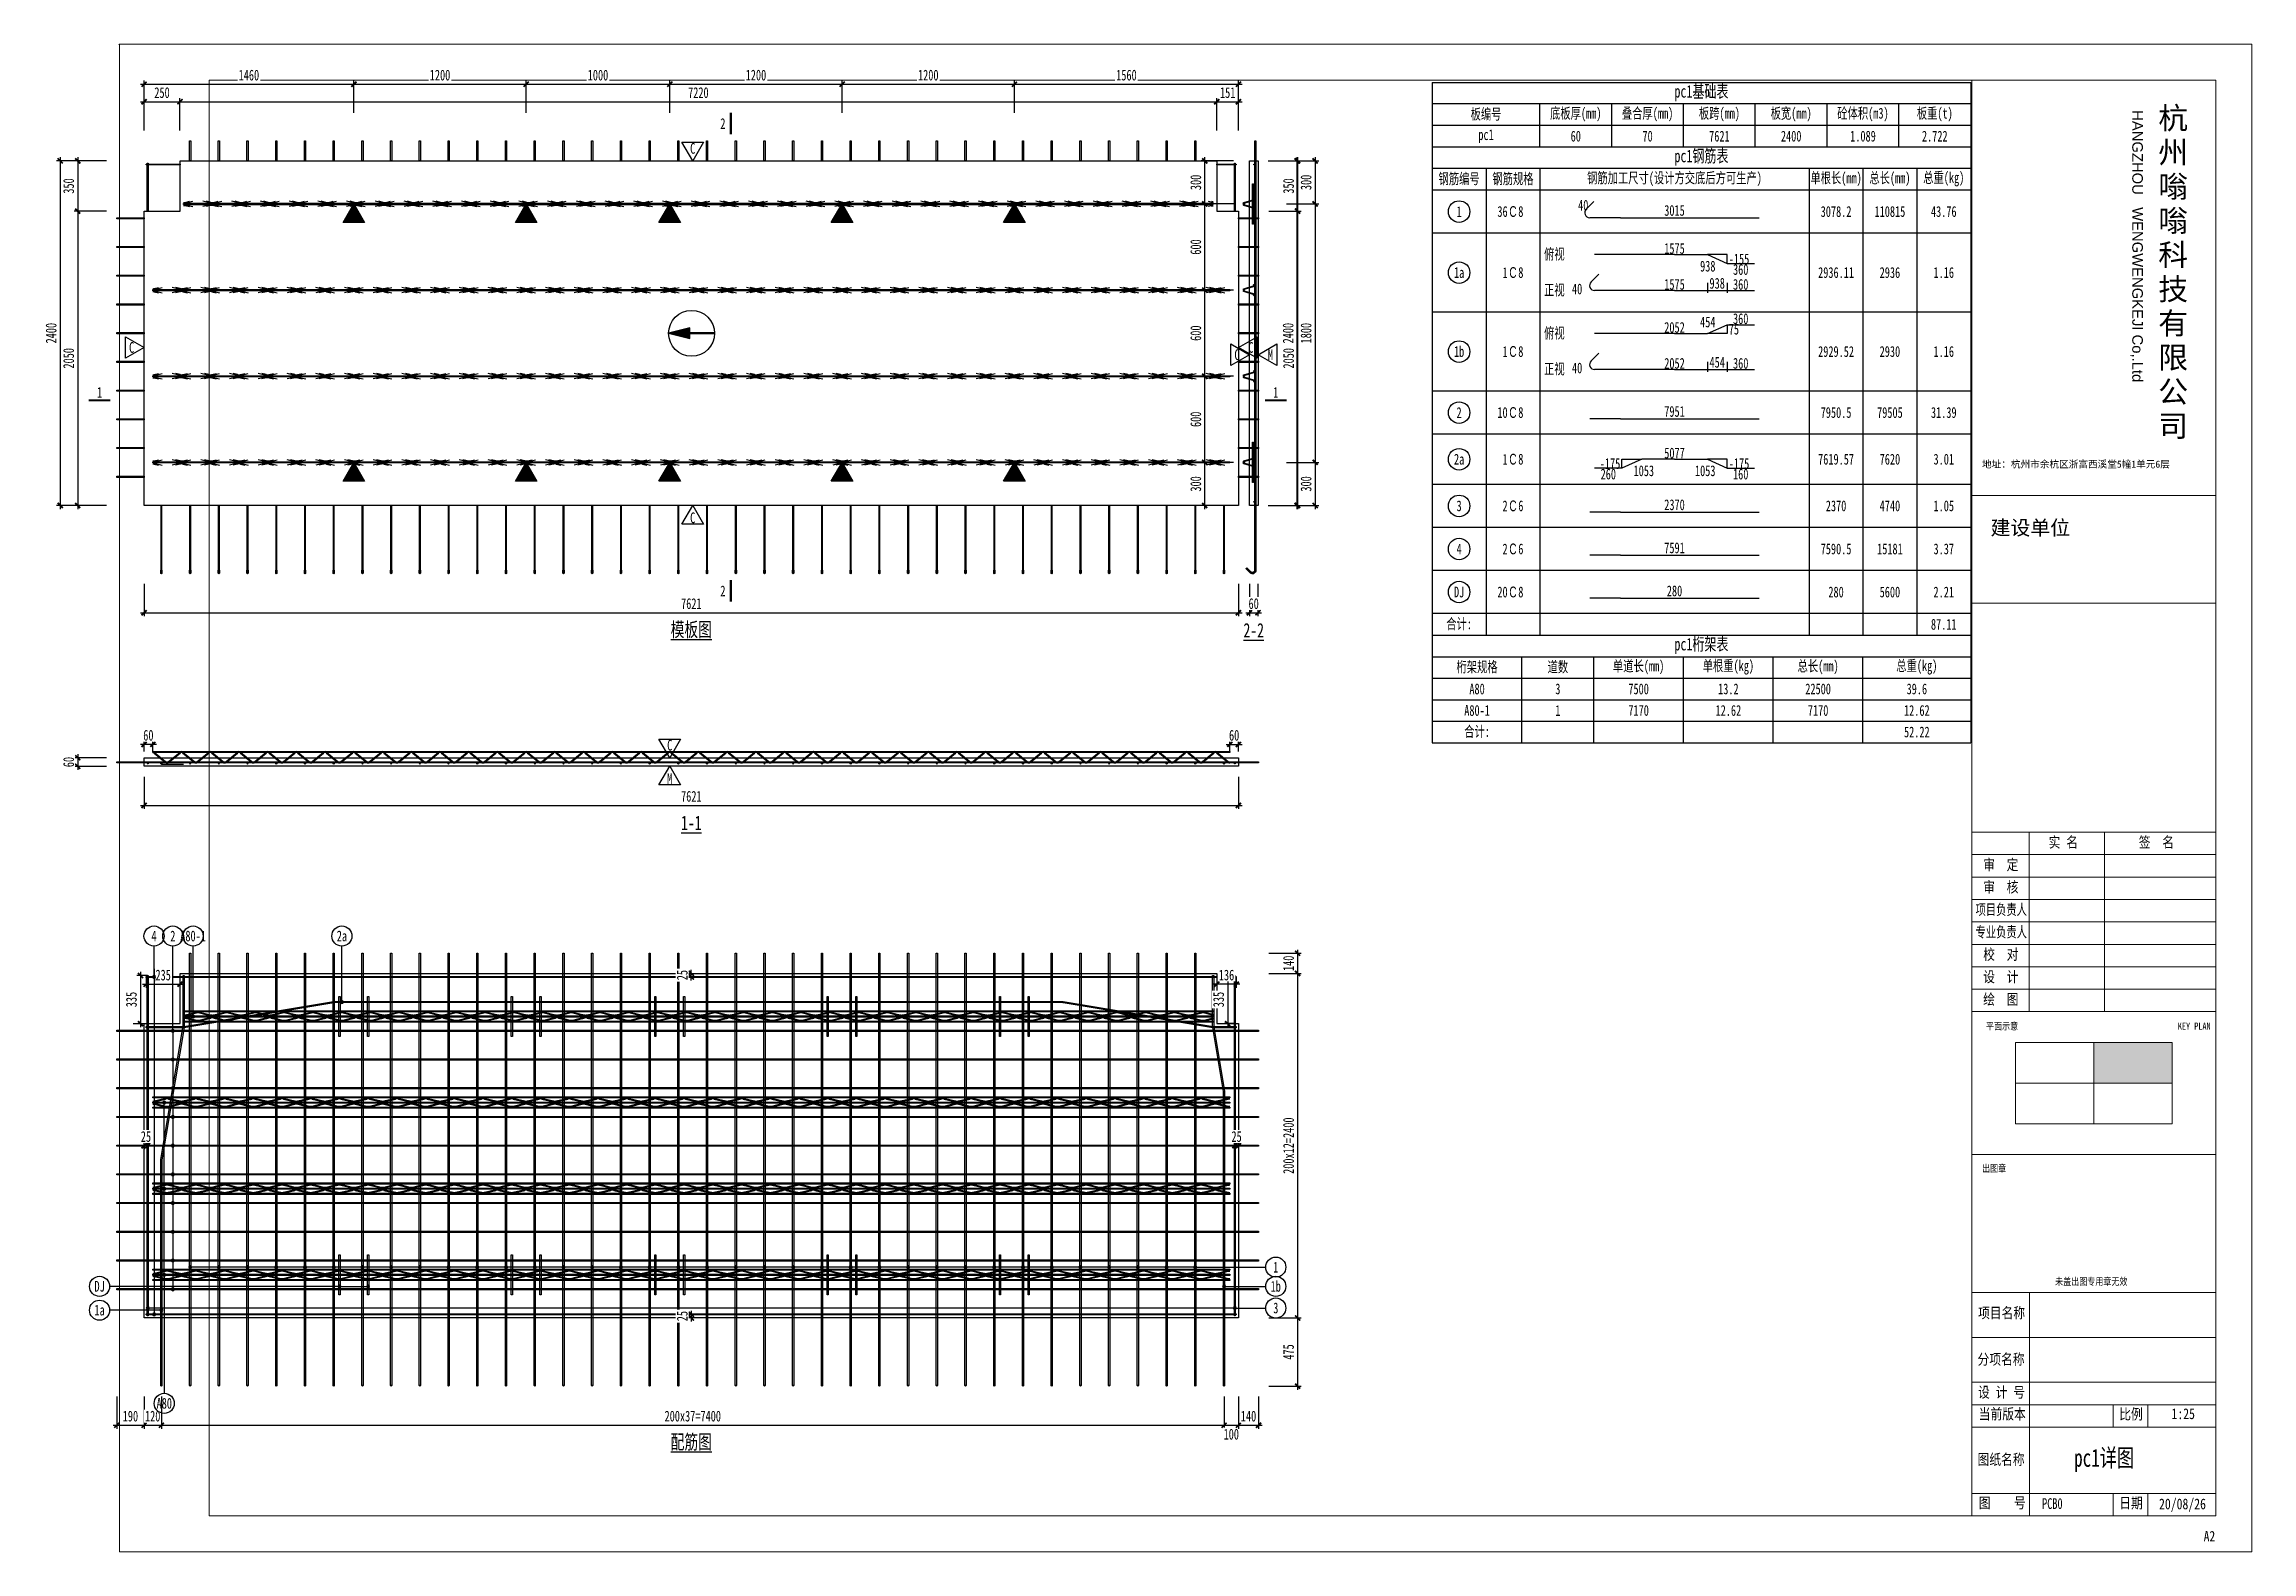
# Model space of a CAD drawing. Extents: x -524 to 129100, y -10500 to 1.
# Drawn here: x -524 to 14850, y -10500 to 1 of the extents above; entities that cross this region are included whole.
import ezdxf

# ---------------------------------------------------------------- set-up
doc = ezdxf.new("R2010")
doc.units = 0
doc.header["$LTSCALE"] = 250
doc.linetypes.add('BeePC_CENTER', pattern=[2, 1.25, -0.25, 0.25, -0.25])
doc.layers.get('0').update_dxf_attribs({"linetype": 'CONTINUOUS'})
doc.layers.get('Defpoints').update_dxf_attribs({"linetype": 'CONTINUOUS'})
for name, color, linetype in [('BeePC-CC', 171, 'CONTINUOUS'), ('BeePC-CCBZ', 110, 'CONTINUOUS'), ('BeePC-GJ-LEVEL', 141, 'CONTINUOUS'), ('BeePC-GJ-Truss', 185, 'CONTINUOUS'), ('BeePC-MXB', 140, 'CONTINUOUS'), ('BeePC-TONG-ZT', 50, 'CONTINUOUS')]:
    doc.layers.add(name, color=color, linetype=linetype)
for name, color, linetype, lineweight in [('G-ANNO-TTLB', 7, 'CONTINUOUS', 9), ('G-ANNO-TTLB-MEDM', 7, 'CONTINUOUS', 9), ('G-ANNO-TTLB-THIN', 7, 'CONTINUOUS', 9), ('G-IMPT', 7, 'CONTINUOUS', 9)]:
    doc.layers.add(name, color=color, linetype=linetype, lineweight=lineweight)
doc.styles.add('Arial', font='arial.ttf', dxfattribs={"height": 2.950599})
doc.styles.add('Arial_1', font='arial.ttf', dxfattribs={"height": 1.967066})
doc.styles.add('Arial_B', font='arialbd.ttf', dxfattribs={"height": 6.088537})
doc.styles.add('Arial_B_1', font='arialbd.ttf', dxfattribs={"height": 4.059025})
doc.styles.add('BeePC_Dim', font='simfang.ttf', dxfattribs={"width": 0.7})
doc.styles.add('BeePC_Rein', font='', dxfattribs={"width": 0.7})
doc.styles.add('BeePC_Text', font='simfang.ttf', dxfattribs={"width": 0.7})
doc.styles.add('宋体_3', font='', dxfattribs={"width": 0.8, "height": 20})
doc.styles.add('宋体_4', font='', dxfattribs={"width": 0.8, "height": 30})
doc.styles.add('宋体_5', font='', dxfattribs={"width": 0.7, "height": 30})
doc.styles.add('宋体_6', font='', dxfattribs={"width": 0.8, "height": 2.943182})
doc.styles.add('通用样式', font='simfang.ttf', dxfattribs={"width": 0.7})
doc.styles.get('BeePC_Rein').set_extended_font_data('WWSJQY')
doc.styles.get('宋体_3').set_extended_font_data('SimSun')
doc.styles.get('宋体_4').set_extended_font_data('SimSun')
doc.styles.get('宋体_5').set_extended_font_data('SimSun')
doc.styles.get('宋体_6').set_extended_font_data('SimSun')
doc.dimstyles.new('BeePC_DIM_25_25', dxfattribs={"dimtxt": 75, "dimasz": 25, "dimexe": 25, "dimexo": 0, "dimgap": 25, "dimtad": 1, "dimdec": 0, "dimzin": 0, "dimdsep": 46, "dimtxsty": 'BeePC_Dim', "dimblk": 'ARCHTICK', "dimcen": 0, "dimdle": 25, "dimclrt": 7, "dimadec": 0, "dimazin": 0, "dimtfac": 1, "dimtdec": 0, "dimtix": 1, "dimtmove": 2, "dimatfit": 3, "dimfxl": 250, "dimfxlon": 1, "dimtfill": 1, "dimtolj": 1, "dimtzin": 0, "dimarcsym": 0})

msp = doc.modelspace()

# ---------------------------------------------------------------- texts
at = {"insert": (-137.7, -2424.6), "char_height": 75, "attachment_point": 5, "style": 'BeePC_Text'}
msp.add_mtext('1', dxfattribs=at)

# ---------------------------------------------------------------- blocks, each defined once
blk = doc.blocks.new('A2-嗡嗡 - 图框右下角_dwg-493217-DB1详图')
at = {"layer": 'G-IMPT', "lineweight": 18}
blk.add_hatch(color=256, dxfattribs=at).paths.add_polyline_path([(302357, 27293.1), (302357, 27179.7), (302138.8, 27179.7), (302138.8, 27293.1)], flags=0)
for p, q in [((301958.8, 27378.7), (301958.8, 27878.7)), ((302168.8, 27378.7), (302168.8, 27878.7)), ((301798.8, 27816.2), (302478.8, 27816.2)), ((301798.8, 27753.7), (302478.8, 27753.7)), ((301798.8, 27691.2), (302478.8, 27691.2)), ((301798.8, 27628.7), (302478.8, 27628.7)), ((301798.8, 27566.2), (302478.8, 27566.2)), ((301798.8, 27503.7), (302478.8, 27503.7)), ((301798.8, 27441.2), (302478.8, 27441.2)), ((302138.8, 27293.1), (302138.8, 27066.4)), ((301920.7, 27179.7), (302357, 27179.7)), ((301959.2, 26596.2), (301959.2, 25973.7)), ((302478.8, 26471.2), (301798.8, 26471.2)), ((301798.8, 26346.2), (302478.8, 26346.2)), ((301798.8, 26283.7), (302478.8, 26283.7)), ((302192.8, 26221.4), (302192.8, 26283.7)), ((302288.7, 26221.4), (302288.7, 26283.7)), ((301798.8, 26221.2), (302478.8, 26221.2)), ((302478.8, 26036.1), (301798.8, 26036.1)), ((302192.8, 25973.7), (302192.8, 26036.1)), ((302288.7, 25973.7), (302288.7, 26036.1)), ((301798.8, 25973.7), (302478.8, 25973.7))]:
    blk.add_line(p, q, dxfattribs=at)
at = {"layer": 'G-IMPT', "lineweight": 18, "flags": 128}
for points in [[(301798.8, 27878.7), (302478.8, 27878.7), (301798.8, 27878.7), (302478.8, 27878.7)], [(301798.8, 26980.7), (302478.8, 26980.7), (301798.8, 26980.7), (302478.8, 26980.7)], [(301798.8, 26596.2), (302478.8, 26596.2), (301798.8, 26596.2), (302478.8, 26596.2)]]:
    blk.add_lwpolyline(points, dxfattribs=at)
for points in [[(301798.8, 27878.7), (302478.8, 27878.7), (302478.8, 25973.7), (301798.8, 25973.7)], [(302478.8, 27378.7), (301798.8, 27378.7), (302478.8, 27378.7), (301798.8, 27378.7)], [(301920.7, 27293.1), (302357, 27293.1), (302357, 27066.4), (301920.7, 27066.4)]]:
    blk.add_lwpolyline(points, close=True, dxfattribs=at)
at = {"layer": 'G-IMPT', "lineweight": 18, "attachment_point": 2, "line_spacing_factor": 0.877076}
for s, insert, char_height, width, style in [('实 名', (302053.7, 27865.7), 30, 103.986, '宋体_4'), ('签  名', (302313, 27865.7), 30, 124.783, '宋体_4'), ('审  定', (301879.6, 27803.2), 30, 124.783, '宋体_4'), ('审  核', (301879.6, 27740.7), 30, 124.783, '宋体_4'), ('项目负责人', (301880.8, 27678.2), 30, 180.845, '宋体_5'), ('专业负责人', (301880.8, 27615.7), 30, 180.845, '宋体_5'), ('校  对', (301879.6, 27553.2), 30, 124.783, '宋体_4'), ('设  计', (301879.6, 27490.7), 30, 124.783, '宋体_4'), ('绘  图', (301879.6, 27428.2), 30, 124.783, '宋体_4'), ('平面示意', (301883, 27348.4), 20, 110.964, '宋体_3'), ('KEY PLAN', (302418.3, 27348.4), 20, 110.964, '宋体_3'), ('出图章', (301860.9, 26952), 20, 83.223, '宋体_3'), ('未盖出图专用章无效', (302131.6, 26636.9), 20, 249.67, '宋体_3'), ('项目名称', (301881.7, 26554.5), 30, 166.378, '宋体_4'), ('分项名称', (301880.3, 26425.2), 30, 166.378, '宋体_4'), ('设 计 号', (301881.5, 26333.4), 30, 166.378, '宋体_4'), ('当前版本', (301883.6, 26272.9), 30, 166.378, '宋体_4'), ('比例', (302242.2, 26272.5), 30, 83.189, '宋体_4'), ('1:25', (302387.7, 26273.5), 30, 83.189, '宋体_4'), ('图纸名称', (301880.3, 26146.1), 30, 166.378, '宋体_4'), ('图    号', (301883.6, 26025.3), 30, 166.378, '宋体_4'), ('日期', (302242.2, 26024.8), 30, 83.189, '宋体_4'), ('20/08/26', (302385.6, 26022.2), 30, 83.189, '宋体_4')]:
    blk.add_mtext(s, dxfattribs=dict(at, insert=insert, char_height=char_height, width=width, style=style))
blk = doc.blocks.new('A2-嗡嗡 - A2_嗡嗡-493291-DB1详图')
at = {"layer": 'G-ANNO-TTLB'}
for p, q in [((27.5, -513), (27.5, -113)), ((27.5, -113), (586.5, -113)), ((586.5, -228.7), (518.5, -228.7)), ((586.5, -258.7), (518.5, -258.7)), ((586.5, -513), (27.5, -513))]:
    blk.add_line(p, q, dxfattribs=at)
at = {"layer": 'G-ANNO-TTLB-THIN'}
for p, q in [((2.5, -103), (2.5, -523)), ((596.5, -103), (2.5, -103)), ((2.5, -523), (596.5, -523))]:
    blk.add_line(p, q, dxfattribs=at)
at = {"xscale": 0.09999999999999792, "yscale": 0.09999999999999792, "zscale": 0.09999999999999792}
blk.add_blockref('A2-嗡嗡 - 图框右下角_dwg-493217-DB1详图', (-29661.38, -3110.37), dxfattribs=at)
at = {"layer": 'G-ANNO-TTLB', "insert": (566.14, -121.36), "char_height": 2.9506, "width": 90.144, "attachment_point": 1, "rotation": 270, "line_spacing_factor": 0.938532, "style": 'Arial', "bg_fill": 3, "box_fill_scale": 1.25, "bg_fill_color": 0, "bg_fill_transparency": 0}
blk.add_mtext('HANGZHOU   WENGWENGKEJI Co,.Ltd', dxfattribs=at)
at = {"layer": 'G-ANNO-TTLB', "attachment_point": 1, "line_spacing_factor": 0.938532, "bg_fill": 3, "box_fill_scale": 1.25, "bg_fill_color": 0, "bg_fill_transparency": 0}
for s, insert, char_height, width, style in [('{\\fSimSun|b0|i0|c134|p2;地址：杭州市余杭区浙富西溪堂5幢1单元6层}', (521.34, -218.99), 1.9671, 73.704, 'Arial_1'), ('建设单位', (523.72, -235.65), 4.059, 26.688, 'Arial_B_1')]:
    blk.add_mtext(s, dxfattribs=dict(at, insert=insert, char_height=char_height, width=width, style=style))
at = {"layer": 'G-ANNO-TTLB', "insert": (586.29, -517.16), "char_height": 2.943, "width": 4.0847, "attachment_point": 3, "line_spacing_factor": 0.877076, "style": '宋体_6'}
blk.add_mtext('A2', dxfattribs=at)
at = {"layer": 'G-ANNO-TTLB'}
blk.add_line((586.5, -113), (586.5, -513), dxfattribs=at)
at = {"layer": 'G-ANNO-TTLB-MEDM'}
blk.add_line((518.5, -113), (518.5, -513), dxfattribs=at)
at = {"layer": 'G-ANNO-TTLB-THIN'}
blk.add_line((596.5, -523), (596.5, -103), dxfattribs=at)
at = {"layer": 'G-ANNO-TTLB', "insert": (570.43, -120.5), "char_height": 6.09, "width": 10.008, "attachment_point": 1, "line_spacing_factor": 0.938532, "style": 'Arial_B', "bg_fill": 3, "box_fill_scale": 1.25, "bg_fill_color": 0, "bg_fill_transparency": 0}
blk.add_mtext('杭\\P州\\P嗡\\P嗡\\P科\\P技\\P有\\P限\\P公\\P司', dxfattribs=at)
blk = doc.blocks.new('剖切符号')
at = {"const_width": 15}
blk.add_lwpolyline([(0, 75), (0, -75)], dxfattribs=at)
blk = doc.blocks.new('BeePC_HangPoint')
at = {"ltscale": 25}
h = blk.add_hatch(color=256, dxfattribs=at)
h.dxf.hatch_style = 1
h.paths.add_polyline_path([(0, 0), (-75, -130), (75, -130)])
blk.add_lwpolyline([(0, 0), (75, -130), (-75, -130)], close=True, dxfattribs=at)
blk = doc.blocks.new('板安装方向')
h = blk.add_hatch(color=256)
h.dxf.hatch_style = 1
h.paths.add_polyline_path([(-1, 158), (-38, 9), (37, 9)])
h = blk.add_hatch(color=256)
h.dxf.hatch_style = 1
h.paths.add_polyline_path([(2, -161), (2, 9), (-3, 9), (-3, -161)])
for points in [[(-1, 158), (-38, 9), (37, 9)], [(2, -161), (2, 9), (-3, 9), (-3, -161)]]:
    blk.add_lwpolyline(points, close=True)
blk.add_circle((-1, -2), 160)
blk = doc.blocks.new('_ArchTick')
at = {"color": 0, "linetype": 'ByBlock', "const_width": 0.5}
blk.add_lwpolyline([(-0.71, -0.71), (0.71, 0.71)], dxfattribs=at)
blk = doc.blocks.new('*D14')
at = {"layer": 'BeePC-CCBZ', "color": 0, "lineweight": -2, "transparency": 16777216}
for p, q in [((-18, -9418), (-18, -9643)), ((172, -9418), (172, -9643)), ((-43, -9618), (197, -9618))]:
    blk.add_line(p, q, dxfattribs=at)
at = {"layer": 'Defpoints', "color": 0, "transparency": 16777216}
for p in [(172, -7671), (-18, -8671)]:
    blk.add_point(p, dxfattribs=at)
at = {"layer": 'BeePC-CCBZ', "color": 0, "lineweight": -2, "transparency": 16777216, "xscale": 25, "yscale": 25, "zscale": 25, "rotation": 180}
blk.add_blockref('_ArchTick', (-18, -9618), dxfattribs=at)
at = {"layer": 'BeePC-CCBZ', "color": 0, "lineweight": -2, "transparency": 16777216, "xscale": 25, "yscale": 25, "zscale": 25}
blk.add_blockref('_ArchTick', (172, -9618), dxfattribs=at)
at = {"layer": 'BeePC-CCBZ', "color": 7, "linetype": 'BeePC_CENTER', "transparency": 16777216, "insert": (77, -9555), "char_height": 75, "attachment_point": 5, "style": 'BeePC_Dim', "bg_fill": 3, "box_fill_scale": 1.1, "bg_fill_color": 256, "bg_fill_true_color": 13158600, "bg_fill_transparency": 0}
blk.add_mtext('\\A1;190', dxfattribs=at)
at = {"layer": 'Defpoints', "color": 0, "transparency": 16777216}
blk.add_point((172, -9618), dxfattribs=at)
blk = doc.blocks.new('*D15')
at = {"layer": 'BeePC-CCBZ', "color": 0, "lineweight": -2, "transparency": 16777216}
for p, q in [((172, -9418), (172, -9643)), ((293, -9418), (293, -9643)), ((147, -9618), (318, -9618))]:
    blk.add_line(p, q, dxfattribs=at)
at = {"layer": 'Defpoints', "color": 0, "transparency": 16777216}
for p in [(172, -7671), (293, -8322)]:
    blk.add_point(p, dxfattribs=at)
at = {"layer": 'BeePC-CCBZ', "color": 0, "lineweight": -2, "transparency": 16777216, "xscale": 25, "yscale": 25, "zscale": 25}
blk.add_blockref('_ArchTick', (172, -9618), dxfattribs=at)
at = {"layer": 'BeePC-CCBZ', "color": 0, "lineweight": -2, "transparency": 16777216, "xscale": 25, "yscale": 25, "zscale": 25, "rotation": 180}
blk.add_blockref('_ArchTick', (293, -9618), dxfattribs=at)
at = {"layer": 'BeePC-CCBZ', "color": 7, "linetype": 'BeePC_CENTER', "transparency": 16777216, "insert": (232, -9555), "char_height": 75, "attachment_point": 5, "style": 'BeePC_Dim', "bg_fill": 3, "box_fill_scale": 1.1, "bg_fill_color": 256, "bg_fill_true_color": 13158600, "bg_fill_transparency": 0}
blk.add_mtext('\\A1;120', dxfattribs=at)
at = {"layer": 'Defpoints', "color": 0, "transparency": 16777216}
blk.add_point((293, -9618), dxfattribs=at)
blk = doc.blocks.new('*D16')
at = {"layer": 'BeePC-CCBZ', "color": 0, "lineweight": -2, "transparency": 16777216}
for p, q in [((293, -9418), (293, -9643)), ((7693, -9418), (7693, -9643)), ((268, -9618), (7718, -9618))]:
    blk.add_line(p, q, dxfattribs=at)
at = {"layer": 'Defpoints', "color": 0, "transparency": 16777216}
for p in [(7693, -8083), (293, -8322), (7693, -9618)]:
    blk.add_point(p, dxfattribs=at)
at = {"layer": 'BeePC-CCBZ', "color": 0, "lineweight": -2, "transparency": 16777216, "xscale": 25, "yscale": 25, "zscale": 25, "rotation": 180}
blk.add_blockref('_ArchTick', (293, -9618), dxfattribs=at)
at = {"layer": 'BeePC-CCBZ', "color": 0, "lineweight": -2, "transparency": 16777216, "xscale": 25, "yscale": 25, "zscale": 25}
blk.add_blockref('_ArchTick', (7693, -9618), dxfattribs=at)
at = {"layer": 'BeePC-CCBZ', "color": 7, "linetype": 'BeePC_CENTER', "transparency": 16777216, "insert": (3993, -9555), "char_height": 75, "attachment_point": 5, "style": 'BeePC_Dim', "bg_fill": 3, "box_fill_scale": 1.1, "bg_fill_color": 256, "bg_fill_true_color": 13158600, "bg_fill_transparency": 0}
blk.add_mtext('\\A1;200x37=7400', dxfattribs=at)
blk = doc.blocks.new('*D17')
at = {"layer": 'BeePC-CCBZ', "color": 0, "lineweight": -2, "transparency": 16777216}
for p, q in [((7693, -9418), (7693, -9643)), ((7793, -9418), (7793, -9643)), ((7668, -9618), (7818, -9618))]:
    blk.add_line(p, q, dxfattribs=at)
at = {"layer": 'Defpoints', "color": 0, "transparency": 16777216}
for p in [(7793, -7671), (7693, -8083)]:
    blk.add_point(p, dxfattribs=at)
at = {"layer": 'BeePC-CCBZ', "color": 0, "lineweight": -2, "transparency": 16777216, "xscale": 25, "yscale": 25, "zscale": 25, "rotation": 180}
blk.add_blockref('_ArchTick', (7693, -9618), dxfattribs=at)
at = {"layer": 'BeePC-CCBZ', "color": 0, "lineweight": -2, "transparency": 16777216, "xscale": 25, "yscale": 25, "zscale": 25}
blk.add_blockref('_ArchTick', (7793, -9618), dxfattribs=at)
at = {"layer": 'BeePC-CCBZ', "color": 7, "linetype": 'BeePC_CENTER', "transparency": 16777216, "insert": (7743, -9681), "char_height": 75, "attachment_point": 5, "style": 'BeePC_Dim', "bg_fill": 3, "box_fill_scale": 1.1, "bg_fill_color": 256, "bg_fill_true_color": 13158600, "bg_fill_transparency": 0}
blk.add_mtext('\\A1;100', dxfattribs=at)
at = {"layer": 'Defpoints', "color": 0, "transparency": 16777216}
blk.add_point((7793, -9618), dxfattribs=at)
blk = doc.blocks.new('*D18')
at = {"layer": 'BeePC-CCBZ', "color": 0, "lineweight": -2, "transparency": 16777216}
for p, q in [((7793, -9418), (7793, -9643)), ((7933, -9418), (7933, -9643)), ((7768, -9618), (7958, -9618))]:
    blk.add_line(p, q, dxfattribs=at)
at = {"layer": 'Defpoints', "color": 0, "transparency": 16777216}
for p in [(7933, -6871), (7793, -7671)]:
    blk.add_point(p, dxfattribs=at)
at = {"layer": 'BeePC-CCBZ', "color": 0, "lineweight": -2, "transparency": 16777216, "xscale": 25, "yscale": 25, "zscale": 25}
blk.add_blockref('_ArchTick', (7793, -9618), dxfattribs=at)
at = {"layer": 'BeePC-CCBZ', "color": 0, "lineweight": -2, "transparency": 16777216, "xscale": 25, "yscale": 25, "zscale": 25, "rotation": 180}
blk.add_blockref('_ArchTick', (7933, -9618), dxfattribs=at)
at = {"layer": 'BeePC-CCBZ', "color": 7, "linetype": 'BeePC_CENTER', "transparency": 16777216, "insert": (7863, -9555), "char_height": 75, "attachment_point": 5, "style": 'BeePC_Dim', "bg_fill": 3, "box_fill_scale": 1.1, "bg_fill_color": 256, "bg_fill_true_color": 13158600, "bg_fill_transparency": 0}
blk.add_mtext('\\A1;140', dxfattribs=at)
at = {"layer": 'Defpoints', "color": 0, "transparency": 16777216}
blk.add_point((7933, -9618), dxfattribs=at)
blk = doc.blocks.new('*D19')
at = {"layer": 'BeePC-CCBZ', "color": 0, "lineweight": -2, "transparency": 16777216}
for p, q in [((8005, -6331), (8230, -6331)), ((8205, -6306), (8205, -6496)), ((8005, -6471), (8230, -6471))]:
    blk.add_line(p, q, dxfattribs=at)
at = {"layer": 'Defpoints', "color": 0, "transparency": 16777216}
for p in [(7493, -6331), (3983, -6471)]:
    blk.add_point(p, dxfattribs=at)
at = {"layer": 'BeePC-CCBZ', "color": 0, "lineweight": -2, "transparency": 16777216, "xscale": 25, "yscale": 25, "zscale": 25}
for p, rotation in [((8205, -6331), 270), ((8205, -6471), 90)]:
    blk.add_blockref('_ArchTick', p, dxfattribs=dict(at, rotation=rotation))
at = {"layer": 'BeePC-CCBZ', "color": 7, "linetype": 'BeePC_CENTER', "transparency": 16777216, "insert": (8142, -6401), "char_height": 75, "attachment_point": 5, "rotation": 90, "style": 'BeePC_Dim', "bg_fill": 3, "box_fill_scale": 1.1, "bg_fill_color": 256, "bg_fill_true_color": 13158600, "bg_fill_transparency": 0}
blk.add_mtext('\\A1;140', dxfattribs=at)
at = {"layer": 'Defpoints', "color": 0, "transparency": 16777216}
blk.add_point((8205, -6471), dxfattribs=at)
blk = doc.blocks.new('*D20')
at = {"layer": 'BeePC-CCBZ', "color": 0, "lineweight": -2, "transparency": 16777216}
for p, q in [((8205, -6446), (8205, -8896)), ((8005, -6471), (8230, -6471)), ((8005, -8871), (8230, -8871))]:
    blk.add_line(p, q, dxfattribs=at)
at = {"layer": 'Defpoints', "color": 0, "transparency": 16777216}
for p in [(3983, -6471), (3983, -8871), (8205, -8871)]:
    blk.add_point(p, dxfattribs=at)
at = {"layer": 'BeePC-CCBZ', "color": 0, "lineweight": -2, "transparency": 16777216, "xscale": 25, "yscale": 25, "zscale": 25}
for p, rotation in [((8205, -6471), 90), ((8205, -8871), 270)]:
    blk.add_blockref('_ArchTick', p, dxfattribs=dict(at, rotation=rotation))
at = {"layer": 'BeePC-CCBZ', "color": 7, "linetype": 'BeePC_CENTER', "transparency": 16777216, "insert": (8142, -7671), "char_height": 75, "attachment_point": 5, "rotation": 90, "style": 'BeePC_Dim', "bg_fill": 3, "box_fill_scale": 1.1, "bg_fill_color": 256, "bg_fill_true_color": 13158600, "bg_fill_transparency": 0}
blk.add_mtext('\\A1;200x12=2400', dxfattribs=at)
blk = doc.blocks.new('*D21')
at = {"layer": 'BeePC-CCBZ', "color": 0, "lineweight": -2, "transparency": 16777216}
for p, q in [((8005, -8871), (8230, -8871)), ((8205, -8846), (8205, -9371)), ((8005, -9346), (8230, -9346))]:
    blk.add_line(p, q, dxfattribs=at)
at = {"layer": 'Defpoints', "color": 0, "transparency": 16777216}
for p in [(3983, -8871), (493, -9346), (8205, -9346)]:
    blk.add_point(p, dxfattribs=at)
at = {"layer": 'BeePC-CCBZ', "color": 0, "lineweight": -2, "transparency": 16777216, "xscale": 25, "yscale": 25, "zscale": 25}
for p, rotation in [((8205, -8871), 90), ((8205, -9346), 270)]:
    blk.add_blockref('_ArchTick', p, dxfattribs=dict(at, rotation=rotation))
at = {"layer": 'BeePC-CCBZ', "color": 7, "linetype": 'BeePC_CENTER', "transparency": 16777216, "insert": (8142, -9108), "char_height": 75, "attachment_point": 5, "rotation": 90, "style": 'BeePC_Dim', "bg_fill": 3, "box_fill_scale": 1.1, "bg_fill_color": 256, "bg_fill_true_color": 13158600, "bg_fill_transparency": 0}
blk.add_mtext('\\A1;475', dxfattribs=at)
blk = doc.blocks.new('*D22')
at = {"layer": 'BeePC-CCBZ', "color": 0, "lineweight": -2, "transparency": 16777216}
for p, q in [((3983, -8846), (3958, -8846)), ((3983, -8871), (3958, -8871)), ((3983, -8821), (3983, -8896))]:
    blk.add_line(p, q, dxfattribs=at)
at = {"layer": 'BeePC-CCBZ', "color": 0, "lineweight": -2, "transparency": 16777216, "xscale": 25, "yscale": 25, "zscale": 25}
for p, rotation in [((3983, -8846), 270), ((3983, -8871), 90)]:
    blk.add_blockref('_ArchTick', p, dxfattribs=dict(at, rotation=rotation))
at = {"layer": 'BeePC-CCBZ', "color": 7, "linetype": 'BeePC_CENTER', "transparency": 16777216, "insert": (3920, -8858), "char_height": 75, "attachment_point": 5, "rotation": 90, "style": 'BeePC_Dim', "bg_fill": 3, "box_fill_scale": 1.1, "bg_fill_color": 256, "bg_fill_true_color": 13158600, "bg_fill_transparency": 0}
blk.add_mtext('\\A1;25', dxfattribs=at)
at = {"layer": 'Defpoints', "color": 0, "transparency": 16777216}
for p in [(3983, -8846), (3983, -8871), (3983, -8871)]:
    blk.add_point(p, dxfattribs=at)
blk = doc.blocks.new('*D23')
at = {"layer": 'BeePC-CCBZ', "color": 0, "lineweight": -2, "transparency": 16777216}
for p, q in [((3983, -6521), (3983, -6446)), ((3983, -6471), (3958, -6471)), ((3983, -6496), (3958, -6496))]:
    blk.add_line(p, q, dxfattribs=at)
at = {"layer": 'BeePC-CCBZ', "color": 0, "lineweight": -2, "transparency": 16777216, "xscale": 25, "yscale": 25, "zscale": 25}
for p, rotation in [((3983, -6471), 270), ((3983, -6496), 90)]:
    blk.add_blockref('_ArchTick', p, dxfattribs=dict(at, rotation=rotation))
at = {"layer": 'BeePC-CCBZ', "color": 7, "linetype": 'BeePC_CENTER', "transparency": 16777216, "insert": (3920, -6483), "char_height": 75, "attachment_point": 5, "rotation": 90, "style": 'BeePC_Dim', "bg_fill": 3, "box_fill_scale": 1.1, "bg_fill_color": 256, "bg_fill_true_color": 13158600, "bg_fill_transparency": 0}
blk.add_mtext('\\A1;25', dxfattribs=at)
at = {"layer": 'Defpoints', "color": 0, "transparency": 16777216}
for p in [(3983, -6471), (3983, -6471), (3983, -6496)]:
    blk.add_point(p, dxfattribs=at)
blk = doc.blocks.new('*D24')
at = {"layer": 'BeePC-CCBZ', "color": 0, "lineweight": -2, "transparency": 16777216}
for p, q in [((222, -7671), (147, -7671)), ((172, -7671), (172, -7696)), ((197, -7671), (197, -7696))]:
    blk.add_line(p, q, dxfattribs=at)
at = {"layer": 'BeePC-CCBZ', "color": 0, "lineweight": -2, "transparency": 16777216, "xscale": 25, "yscale": 25, "zscale": 25}
blk.add_blockref('_ArchTick', (172, -7671), dxfattribs=at)
at = {"layer": 'BeePC-CCBZ', "color": 0, "lineweight": -2, "transparency": 16777216, "xscale": 25, "yscale": 25, "zscale": 25, "rotation": 180}
blk.add_blockref('_ArchTick', (197, -7671), dxfattribs=at)
at = {"layer": 'BeePC-CCBZ', "color": 7, "linetype": 'BeePC_CENTER', "transparency": 16777216, "insert": (185, -7608), "char_height": 75, "attachment_point": 5, "style": 'BeePC_Dim', "bg_fill": 3, "box_fill_scale": 1.1, "bg_fill_color": 256, "bg_fill_true_color": 13158600, "bg_fill_transparency": 0}
blk.add_mtext('\\A1;25', dxfattribs=at)
at = {"layer": 'Defpoints', "color": 0, "transparency": 16777216}
for p in [(172, -7671), (172, -7671), (197, -7671)]:
    blk.add_point(p, dxfattribs=at)
blk = doc.blocks.new('*D25')
at = {"layer": 'BeePC-CCBZ', "color": 0, "lineweight": -2, "transparency": 16777216}
for p, q in [((7743, -7671), (7818, -7671)), ((7768, -7671), (7768, -7646)), ((7793, -7671), (7793, -7646))]:
    blk.add_line(p, q, dxfattribs=at)
at = {"layer": 'BeePC-CCBZ', "color": 0, "lineweight": -2, "transparency": 16777216, "xscale": 25, "yscale": 25, "zscale": 25}
blk.add_blockref('_ArchTick', (7768, -7671), dxfattribs=at)
at = {"layer": 'BeePC-CCBZ', "color": 0, "lineweight": -2, "transparency": 16777216, "xscale": 25, "yscale": 25, "zscale": 25, "rotation": 180}
blk.add_blockref('_ArchTick', (7793, -7671), dxfattribs=at)
at = {"layer": 'BeePC-CCBZ', "color": 7, "linetype": 'BeePC_CENTER', "transparency": 16777216, "insert": (7780, -7608), "char_height": 75, "attachment_point": 5, "style": 'BeePC_Dim', "bg_fill": 3, "box_fill_scale": 1.1, "bg_fill_color": 256, "bg_fill_true_color": 13158600, "bg_fill_transparency": 0}
blk.add_mtext('\\A1;25', dxfattribs=at)
at = {"layer": 'Defpoints', "color": 0, "transparency": 16777216}
for p in [(7768, -7671), (7793, -7671), (7793, -7671)]:
    blk.add_point(p, dxfattribs=at)
blk = doc.blocks.new('*D26')
at = {"layer": 'BeePC-CCBZ', "color": 0, "lineweight": -2, "transparency": 16777216}
for p, q in [((197, -6486), (122, -6486)), ((147, -6461), (147, -6846)), ((97, -6821), (172, -6821))]:
    blk.add_line(p, q, dxfattribs=at)
at = {"layer": 'Defpoints', "color": 0, "transparency": 16777216}
for p in [(197, -6486), (7, -6821), (147, -6821)]:
    blk.add_point(p, dxfattribs=at)
at = {"layer": 'BeePC-CCBZ', "color": 0, "lineweight": -2, "transparency": 16777216, "xscale": 25, "yscale": 25, "zscale": 25}
for p, rotation in [((147, -6486), 90), ((147, -6821), 270)]:
    blk.add_blockref('_ArchTick', p, dxfattribs=dict(at, rotation=rotation))
at = {"layer": 'BeePC-CCBZ', "color": 7, "linetype": 'BeePC_CENTER', "transparency": 16777216, "insert": (84, -6653), "char_height": 75, "attachment_point": 5, "rotation": 90, "style": 'BeePC_Dim', "bg_fill": 3, "box_fill_scale": 1.1, "bg_fill_color": 256, "bg_fill_true_color": 13158600, "bg_fill_transparency": 0}
blk.add_mtext('\\A1;335', dxfattribs=at)
blk = doc.blocks.new('*D27')
at = {"layer": 'BeePC-CCBZ', "color": 0, "lineweight": -2, "transparency": 16777216}
for p, q in [((7768, -6486), (7693, -6486)), ((7718, -6461), (7718, -6846)), ((7768, -6821), (7693, -6821))]:
    blk.add_line(p, q, dxfattribs=at)
at = {"layer": 'Defpoints', "color": 0, "transparency": 16777216}
for p in [(7768, -6486), (7718, -6821), (7982, -6821)]:
    blk.add_point(p, dxfattribs=at)
at = {"layer": 'BeePC-CCBZ', "color": 0, "lineweight": -2, "transparency": 16777216, "xscale": 25, "yscale": 25, "zscale": 25}
for p, rotation in [((7718, -6486), 90), ((7718, -6821), 270)]:
    blk.add_blockref('_ArchTick', p, dxfattribs=dict(at, rotation=rotation))
at = {"layer": 'BeePC-CCBZ', "color": 7, "linetype": 'BeePC_CENTER', "transparency": 16777216, "insert": (7655, -6653), "char_height": 75, "attachment_point": 5, "rotation": 90, "style": 'BeePC_Dim', "bg_fill": 3, "box_fill_scale": 1.1, "bg_fill_color": 256, "bg_fill_true_color": 13158600, "bg_fill_transparency": 0}
blk.add_mtext('\\A1;335', dxfattribs=at)
blk = doc.blocks.new('*D28')
at = {"layer": 'BeePC-CCBZ', "color": 0, "lineweight": -2, "transparency": 16777216}
for p, q in [((162, -6546), (447, -6546)), ((187, -6496), (187, -6571)), ((422, -6496), (422, -6571))]:
    blk.add_line(p, q, dxfattribs=at)
at = {"layer": 'BeePC-CCBZ', "color": 0, "lineweight": -2, "transparency": 16777216, "xscale": 25, "yscale": 25, "zscale": 25, "rotation": 180}
blk.add_blockref('_ArchTick', (187, -6546), dxfattribs=at)
at = {"layer": 'BeePC-CCBZ', "color": 0, "lineweight": -2, "transparency": 16777216, "xscale": 25, "yscale": 25, "zscale": 25}
blk.add_blockref('_ArchTick', (422, -6546), dxfattribs=at)
at = {"layer": 'BeePC-CCBZ', "color": 7, "linetype": 'BeePC_CENTER', "transparency": 16777216, "insert": (305, -6483), "char_height": 75, "attachment_point": 5, "style": 'BeePC_Dim', "bg_fill": 3, "box_fill_scale": 1.1, "bg_fill_color": 256, "bg_fill_true_color": 13158600, "bg_fill_transparency": 0}
blk.add_mtext('\\A1;235', dxfattribs=at)
at = {"layer": 'Defpoints', "color": 0, "transparency": 16777216}
for p in [(422, -6431), (187, -6496), (422, -6546)]:
    blk.add_point(p, dxfattribs=at)
blk = doc.blocks.new('*D29')
at = {"layer": 'BeePC-CCBZ', "color": 0, "lineweight": -2, "transparency": 16777216}
for p, q in [((7803, -6546), (7617, -6546)), ((7642, -6496), (7642, -6571)), ((7778, -6496), (7778, -6571))]:
    blk.add_line(p, q, dxfattribs=at)
at = {"layer": 'BeePC-CCBZ', "color": 0, "lineweight": -2, "transparency": 16777216, "xscale": 25, "yscale": 25, "zscale": 25}
for p, rotation in [((7642, -6546), 359.999999999997), ((7778, -6546), 179.9999999999969)]:
    blk.add_blockref('_ArchTick', p, dxfattribs=dict(at, rotation=rotation))
at = {"layer": 'BeePC-CCBZ', "color": 7, "linetype": 'BeePC_CENTER', "transparency": 16777216, "insert": (7710, -6483), "char_height": 75, "attachment_point": 5, "style": 'BeePC_Dim', "bg_fill": 3, "box_fill_scale": 1.1, "bg_fill_color": 256, "bg_fill_true_color": 13158600, "bg_fill_transparency": 0}
blk.add_mtext('\\A1;136', dxfattribs=at)
at = {"layer": 'Defpoints', "color": 0, "transparency": 16777216}
for p in [(7642, -6431), (7642, -6546), (7778, -6496)]:
    blk.add_point(p, dxfattribs=at)
blk = doc.blocks.new('BeePC_TagPoint')
h = blk.add_hatch(color=256)
edge = h.paths.add_edge_path(flags=0)
edge.add_arc((0, 0), 10, 0, 180)
edge.add_arc((0, 0), 10, 180, 360)
blk.add_lwpolyline([(10, 0, 1), (-10, 0, 1)], format="xyb", close=True)
blk = doc.blocks.new('*D30')
at = {"layer": 'BeePC-CCBZ', "color": 0, "lineweight": -2, "transparency": 16777216}
for p, q in [((147, -400), (447, -400)), ((172, -600), (172, -375)), ((422, -600), (422, -375))]:
    blk.add_line(p, q, dxfattribs=at)
at = {"layer": 'Defpoints', "color": 0, "transparency": 16777216}
for p in [(422, -772), (172, -2012)]:
    blk.add_point(p, dxfattribs=at)
at = {"layer": 'BeePC-CCBZ', "color": 0, "lineweight": -2, "transparency": 16777216, "xscale": 25, "yscale": 25, "zscale": 25, "rotation": 180}
blk.add_blockref('_ArchTick', (172, -400), dxfattribs=at)
at = {"layer": 'BeePC-CCBZ', "color": 0, "lineweight": -2, "transparency": 16777216, "xscale": 25, "yscale": 25, "zscale": 25}
blk.add_blockref('_ArchTick', (422, -400), dxfattribs=at)
at = {"layer": 'BeePC-CCBZ', "color": 7, "linetype": 'BeePC_CENTER', "transparency": 16777216, "insert": (297, -337), "char_height": 75, "attachment_point": 5, "style": 'BeePC_Dim', "bg_fill": 3, "box_fill_scale": 1.1, "bg_fill_color": 256, "bg_fill_true_color": 13158600, "bg_fill_transparency": 0}
blk.add_mtext('\\A1;250', dxfattribs=at)
at = {"layer": 'Defpoints', "color": 0, "transparency": 16777216}
blk.add_point((422, -400), dxfattribs=at)
blk = doc.blocks.new('*D31')
at = {"layer": 'BeePC-CCBZ', "color": 0, "lineweight": -2, "transparency": 16777216}
for p, q in [((397, -400), (7667, -400)), ((422, -600), (422, -375)), ((7642, -600), (7642, -375))]:
    blk.add_line(p, q, dxfattribs=at)
at = {"layer": 'Defpoints', "color": 0, "transparency": 16777216}
for p in [(7642, -400), (422, -772), (7642, -772)]:
    blk.add_point(p, dxfattribs=at)
at = {"layer": 'BeePC-CCBZ', "color": 0, "lineweight": -2, "transparency": 16777216, "xscale": 25, "yscale": 25, "zscale": 25, "rotation": 180}
blk.add_blockref('_ArchTick', (422, -400), dxfattribs=at)
at = {"layer": 'BeePC-CCBZ', "color": 0, "lineweight": -2, "transparency": 16777216, "xscale": 25, "yscale": 25, "zscale": 25}
blk.add_blockref('_ArchTick', (7642, -400), dxfattribs=at)
at = {"layer": 'BeePC-CCBZ', "color": 7, "linetype": 'BeePC_CENTER', "transparency": 16777216, "insert": (4032, -337), "char_height": 75, "attachment_point": 5, "style": 'BeePC_Dim', "bg_fill": 3, "box_fill_scale": 1.1, "bg_fill_color": 256, "bg_fill_true_color": 13158600, "bg_fill_transparency": 0}
blk.add_mtext('\\A1;7220', dxfattribs=at)
blk = doc.blocks.new('*D32')
at = {"layer": 'BeePC-CCBZ', "color": 0, "lineweight": -2, "transparency": 16777216}
for p, q in [((7617, -400), (7818, -400)), ((7642, -600), (7642, -375)), ((7793, -600), (7793, -375))]:
    blk.add_line(p, q, dxfattribs=at)
at = {"layer": 'Defpoints', "color": 0, "transparency": 16777216}
for p in [(7642, -772), (7793, -2012)]:
    blk.add_point(p, dxfattribs=at)
at = {"layer": 'BeePC-CCBZ', "color": 0, "lineweight": -2, "transparency": 16777216, "xscale": 25, "yscale": 25, "zscale": 25, "rotation": 180}
blk.add_blockref('_ArchTick', (7642, -400), dxfattribs=at)
at = {"layer": 'BeePC-CCBZ', "color": 0, "lineweight": -2, "transparency": 16777216, "xscale": 25, "yscale": 25, "zscale": 25}
blk.add_blockref('_ArchTick', (7793, -400), dxfattribs=at)
at = {"layer": 'BeePC-CCBZ', "color": 7, "linetype": 'BeePC_CENTER', "transparency": 16777216, "insert": (7718, -337), "char_height": 75, "attachment_point": 5, "style": 'BeePC_Dim', "bg_fill": 3, "box_fill_scale": 1.1, "bg_fill_color": 256, "bg_fill_true_color": 13158600, "bg_fill_transparency": 0}
blk.add_mtext('\\A1;151', dxfattribs=at)
at = {"layer": 'Defpoints', "color": 0, "transparency": 16777216}
blk.add_point((7793, -400), dxfattribs=at)
blk = doc.blocks.new('*D33')
at = {"layer": 'BeePC-CCBZ', "color": 0, "lineweight": -2, "transparency": 16777216}
for p, q in [((147, -278), (1658, -278)), ((172, -478), (172, -253)), ((1633, -478), (1633, -253))]:
    blk.add_line(p, q, dxfattribs=at)
at = {"layer": 'Defpoints', "color": 0, "transparency": 16777216}
for p in [(1633, -278), (172, -2012), (1633, -2912)]:
    blk.add_point(p, dxfattribs=at)
at = {"layer": 'BeePC-CCBZ', "color": 0, "lineweight": -2, "transparency": 16777216, "xscale": 25, "yscale": 25, "zscale": 25, "rotation": 180}
blk.add_blockref('_ArchTick', (172, -278), dxfattribs=at)
at = {"layer": 'BeePC-CCBZ', "color": 0, "lineweight": -2, "transparency": 16777216, "xscale": 25, "yscale": 25, "zscale": 25}
blk.add_blockref('_ArchTick', (1633, -278), dxfattribs=at)
at = {"layer": 'BeePC-CCBZ', "color": 7, "linetype": 'BeePC_CENTER', "transparency": 16777216, "insert": (902, -215), "char_height": 75, "attachment_point": 5, "style": 'BeePC_Dim', "bg_fill": 3, "box_fill_scale": 1.1, "bg_fill_color": 256, "bg_fill_true_color": 13158600, "bg_fill_transparency": 0}
blk.add_mtext('\\A1;1460', dxfattribs=at)
blk = doc.blocks.new('*D34')
at = {"layer": 'BeePC-CCBZ', "color": 0, "lineweight": -2, "transparency": 16777216}
for p, q in [((1608, -278), (2858, -278)), ((1633, -478), (1633, -253)), ((2833, -478), (2833, -253))]:
    blk.add_line(p, q, dxfattribs=at)
at = {"layer": 'Defpoints', "color": 0, "transparency": 16777216}
for p in [(2833, -278), (1633, -2912), (2833, -2912)]:
    blk.add_point(p, dxfattribs=at)
at = {"layer": 'BeePC-CCBZ', "color": 0, "lineweight": -2, "transparency": 16777216, "xscale": 25, "yscale": 25, "zscale": 25, "rotation": 180}
blk.add_blockref('_ArchTick', (1633, -278), dxfattribs=at)
at = {"layer": 'BeePC-CCBZ', "color": 0, "lineweight": -2, "transparency": 16777216, "xscale": 25, "yscale": 25, "zscale": 25}
blk.add_blockref('_ArchTick', (2833, -278), dxfattribs=at)
at = {"layer": 'BeePC-CCBZ', "color": 7, "linetype": 'BeePC_CENTER', "transparency": 16777216, "insert": (2233, -215), "char_height": 75, "attachment_point": 5, "style": 'BeePC_Dim', "bg_fill": 3, "box_fill_scale": 1.1, "bg_fill_color": 256, "bg_fill_true_color": 13158600, "bg_fill_transparency": 0}
blk.add_mtext('\\A1;1200', dxfattribs=at)
blk = doc.blocks.new('*D35')
at = {"layer": 'BeePC-CCBZ', "color": 0, "lineweight": -2, "transparency": 16777216}
for p, q in [((2808, -278), (3858, -278)), ((2833, -478), (2833, -253)), ((3833, -478), (3833, -253))]:
    blk.add_line(p, q, dxfattribs=at)
at = {"layer": 'Defpoints', "color": 0, "transparency": 16777216}
for p in [(3833, -278), (2833, -2912), (3833, -2912)]:
    blk.add_point(p, dxfattribs=at)
at = {"layer": 'BeePC-CCBZ', "color": 0, "lineweight": -2, "transparency": 16777216, "xscale": 25, "yscale": 25, "zscale": 25, "rotation": 180}
blk.add_blockref('_ArchTick', (2833, -278), dxfattribs=at)
at = {"layer": 'BeePC-CCBZ', "color": 0, "lineweight": -2, "transparency": 16777216, "xscale": 25, "yscale": 25, "zscale": 25}
blk.add_blockref('_ArchTick', (3833, -278), dxfattribs=at)
at = {"layer": 'BeePC-CCBZ', "color": 7, "linetype": 'BeePC_CENTER', "transparency": 16777216, "insert": (3333, -215), "char_height": 75, "attachment_point": 5, "style": 'BeePC_Dim', "bg_fill": 3, "box_fill_scale": 1.1, "bg_fill_color": 256, "bg_fill_true_color": 13158600, "bg_fill_transparency": 0}
blk.add_mtext('\\A1;1000', dxfattribs=at)
blk = doc.blocks.new('*D36')
at = {"layer": 'BeePC-CCBZ', "color": 0, "lineweight": -2, "transparency": 16777216}
for p, q in [((3808, -278), (5058, -278)), ((3833, -478), (3833, -253)), ((5033, -478), (5033, -253))]:
    blk.add_line(p, q, dxfattribs=at)
at = {"layer": 'Defpoints', "color": 0, "transparency": 16777216}
for p in [(5033, -278), (3833, -2912), (5033, -2912)]:
    blk.add_point(p, dxfattribs=at)
at = {"layer": 'BeePC-CCBZ', "color": 0, "lineweight": -2, "transparency": 16777216, "xscale": 25, "yscale": 25, "zscale": 25, "rotation": 180}
blk.add_blockref('_ArchTick', (3833, -278), dxfattribs=at)
at = {"layer": 'BeePC-CCBZ', "color": 0, "lineweight": -2, "transparency": 16777216, "xscale": 25, "yscale": 25, "zscale": 25}
blk.add_blockref('_ArchTick', (5033, -278), dxfattribs=at)
at = {"layer": 'BeePC-CCBZ', "color": 7, "linetype": 'BeePC_CENTER', "transparency": 16777216, "insert": (4433, -215), "char_height": 75, "attachment_point": 5, "style": 'BeePC_Dim', "bg_fill": 3, "box_fill_scale": 1.1, "bg_fill_color": 256, "bg_fill_true_color": 13158600, "bg_fill_transparency": 0}
blk.add_mtext('\\A1;1200', dxfattribs=at)
blk = doc.blocks.new('*D37')
at = {"layer": 'BeePC-CCBZ', "color": 0, "lineweight": -2, "transparency": 16777216}
for p, q in [((5008, -278), (6258, -278)), ((5033, -478), (5033, -253)), ((6233, -478), (6233, -253))]:
    blk.add_line(p, q, dxfattribs=at)
at = {"layer": 'Defpoints', "color": 0, "transparency": 16777216}
for p in [(6233, -278), (5033, -2912), (6233, -2912)]:
    blk.add_point(p, dxfattribs=at)
at = {"layer": 'BeePC-CCBZ', "color": 0, "lineweight": -2, "transparency": 16777216, "xscale": 25, "yscale": 25, "zscale": 25, "rotation": 180}
blk.add_blockref('_ArchTick', (5033, -278), dxfattribs=at)
at = {"layer": 'BeePC-CCBZ', "color": 0, "lineweight": -2, "transparency": 16777216, "xscale": 25, "yscale": 25, "zscale": 25}
blk.add_blockref('_ArchTick', (6233, -278), dxfattribs=at)
at = {"layer": 'BeePC-CCBZ', "color": 7, "linetype": 'BeePC_CENTER', "transparency": 16777216, "insert": (5633, -215), "char_height": 75, "attachment_point": 5, "style": 'BeePC_Dim', "bg_fill": 3, "box_fill_scale": 1.1, "bg_fill_color": 256, "bg_fill_true_color": 13158600, "bg_fill_transparency": 0}
blk.add_mtext('\\A1;1200', dxfattribs=at)
blk = doc.blocks.new('*D38')
at = {"layer": 'BeePC-CCBZ', "color": 0, "lineweight": -2, "transparency": 16777216}
for p, q in [((6208, -278), (7818, -278)), ((6233, -478), (6233, -253)), ((7793, -478), (7793, -253))]:
    blk.add_line(p, q, dxfattribs=at)
at = {"layer": 'Defpoints', "color": 0, "transparency": 16777216}
for p in [(7793, -278), (7793, -2012), (6233, -2912)]:
    blk.add_point(p, dxfattribs=at)
at = {"layer": 'BeePC-CCBZ', "color": 0, "lineweight": -2, "transparency": 16777216, "xscale": 25, "yscale": 25, "zscale": 25, "rotation": 180}
blk.add_blockref('_ArchTick', (6233, -278), dxfattribs=at)
at = {"layer": 'BeePC-CCBZ', "color": 0, "lineweight": -2, "transparency": 16777216, "xscale": 25, "yscale": 25, "zscale": 25}
blk.add_blockref('_ArchTick', (7793, -278), dxfattribs=at)
at = {"layer": 'BeePC-CCBZ', "color": 7, "linetype": 'BeePC_CENTER', "transparency": 16777216, "insert": (7013, -215), "char_height": 75, "attachment_point": 5, "style": 'BeePC_Dim', "bg_fill": 3, "box_fill_scale": 1.1, "bg_fill_color": 256, "bg_fill_true_color": 13158600, "bg_fill_transparency": 0}
blk.add_mtext('\\A1;1560', dxfattribs=at)
blk = doc.blocks.new('*D39')
at = {"layer": 'BeePC-CCBZ', "color": 0, "lineweight": -2, "transparency": 16777216}
for p, q in [((172, -3759), (172, -3984)), ((7793, -3759), (7793, -3984)), ((147, -3959), (7818, -3959))]:
    blk.add_line(p, q, dxfattribs=at)
at = {"layer": 'Defpoints', "color": 0, "transparency": 16777216}
for p in [(172, -2012), (7793, -2012), (7793, -3959)]:
    blk.add_point(p, dxfattribs=at)
at = {"layer": 'BeePC-CCBZ', "color": 0, "lineweight": -2, "transparency": 16777216, "xscale": 25, "yscale": 25, "zscale": 25, "rotation": 180}
blk.add_blockref('_ArchTick', (172, -3959), dxfattribs=at)
at = {"layer": 'BeePC-CCBZ', "color": 0, "lineweight": -2, "transparency": 16777216, "xscale": 25, "yscale": 25, "zscale": 25}
blk.add_blockref('_ArchTick', (7793, -3959), dxfattribs=at)
at = {"layer": 'BeePC-CCBZ', "color": 7, "linetype": 'BeePC_CENTER', "transparency": 16777216, "insert": (3983, -3896), "char_height": 75, "attachment_point": 5, "style": 'BeePC_Dim', "bg_fill": 3, "box_fill_scale": 1.1, "bg_fill_color": 256, "bg_fill_true_color": 13158600, "bg_fill_transparency": 0}
blk.add_mtext('\\A1;7621', dxfattribs=at)
blk = doc.blocks.new('*D40')
at = {"layer": 'BeePC-CCBZ', "color": 0, "lineweight": -2, "transparency": 16777216}
for p, q in [((-90, -812), (-315, -812)), ((-290, -787), (-290, -1187)), ((-90, -1162), (-315, -1162))]:
    blk.add_line(p, q, dxfattribs=at)
at = {"layer": 'Defpoints', "color": 0, "transparency": 16777216}
for p in [(3983, -812), (-290, -1162), (7, -1162)]:
    blk.add_point(p, dxfattribs=at)
at = {"layer": 'BeePC-CCBZ', "color": 0, "lineweight": -2, "transparency": 16777216, "xscale": 25, "yscale": 25, "zscale": 25}
for p, rotation in [((-290, -812), 90.00000000000001), ((-290, -1162), 270)]:
    blk.add_blockref('_ArchTick', p, dxfattribs=dict(at, rotation=rotation))
at = {"layer": 'BeePC-CCBZ', "color": 7, "linetype": 'BeePC_CENTER', "transparency": 16777216, "insert": (-353, -987), "char_height": 75, "attachment_point": 5, "rotation": 90, "style": 'BeePC_Dim', "bg_fill": 3, "box_fill_scale": 1.1, "bg_fill_color": 256, "bg_fill_true_color": 13158600, "bg_fill_transparency": 0}
blk.add_mtext('\\A1;350', dxfattribs=at)
blk = doc.blocks.new('*D41')
at = {"layer": 'BeePC-CCBZ', "color": 0, "lineweight": -2, "transparency": 16777216}
for p, q in [((-90, -1162), (-315, -1162)), ((-290, -1137), (-290, -3237)), ((-90, -3212), (-315, -3212))]:
    blk.add_line(p, q, dxfattribs=at)
at = {"layer": 'Defpoints', "color": 0, "transparency": 16777216}
for p in [(7, -1162), (-290, -3212), (3983, -3212)]:
    blk.add_point(p, dxfattribs=at)
at = {"layer": 'BeePC-CCBZ', "color": 0, "lineweight": -2, "transparency": 16777216, "xscale": 25, "yscale": 25, "zscale": 25}
for p, rotation in [((-290, -1162), 90), ((-290, -3212), 270)]:
    blk.add_blockref('_ArchTick', p, dxfattribs=dict(at, rotation=rotation))
at = {"layer": 'BeePC-CCBZ', "color": 7, "linetype": 'BeePC_CENTER', "transparency": 16777216, "insert": (-353, -2187), "char_height": 75, "attachment_point": 5, "rotation": 90, "style": 'BeePC_Dim', "bg_fill": 3, "box_fill_scale": 1.1, "bg_fill_color": 256, "bg_fill_true_color": 13158600, "bg_fill_transparency": 0}
blk.add_mtext('\\A1;2050', dxfattribs=at)
blk = doc.blocks.new('*D42')
at = {"layer": 'BeePC-CCBZ', "color": 0, "lineweight": -2, "transparency": 16777216}
for p, q in [((-212, -812), (-437, -812)), ((-412, -787), (-412, -3237)), ((-212, -3212), (-437, -3212))]:
    blk.add_line(p, q, dxfattribs=at)
at = {"layer": 'Defpoints', "color": 0, "transparency": 16777216}
for p in [(3983, -812), (-412, -3212), (3983, -3212)]:
    blk.add_point(p, dxfattribs=at)
at = {"layer": 'BeePC-CCBZ', "color": 0, "lineweight": -2, "transparency": 16777216, "xscale": 25, "yscale": 25, "zscale": 25}
for p, rotation in [((-412, -812), 90), ((-412, -3212), 270)]:
    blk.add_blockref('_ArchTick', p, dxfattribs=dict(at, rotation=rotation))
at = {"layer": 'BeePC-CCBZ', "color": 7, "linetype": 'BeePC_CENTER', "transparency": 16777216, "insert": (-475, -2012), "char_height": 75, "attachment_point": 5, "rotation": 90, "style": 'BeePC_Dim', "bg_fill": 3, "box_fill_scale": 1.1, "bg_fill_color": 256, "bg_fill_true_color": 13158600, "bg_fill_transparency": 0}
blk.add_mtext('\\A1;2400', dxfattribs=at)
blk = doc.blocks.new('*D43')
at = {"layer": 'BeePC-CCBZ', "color": 0, "lineweight": -2, "transparency": 16777216}
for p, q in [((8005, -812), (8230, -812)), ((8205, -787), (8205, -1187)), ((8005, -1162), (8230, -1162))]:
    blk.add_line(p, q, dxfattribs=at)
at = {"layer": 'Defpoints', "color": 0, "transparency": 16777216}
for p in [(3983, -812), (7982, -1162), (8205, -1162)]:
    blk.add_point(p, dxfattribs=at)
at = {"layer": 'BeePC-CCBZ', "color": 0, "lineweight": -2, "transparency": 16777216, "xscale": 25, "yscale": 25, "zscale": 25}
for p, rotation in [((8205, -812), 90), ((8205, -1162), 270)]:
    blk.add_blockref('_ArchTick', p, dxfattribs=dict(at, rotation=rotation))
at = {"layer": 'BeePC-CCBZ', "color": 7, "linetype": 'BeePC_CENTER', "transparency": 16777216, "insert": (8142, -987), "char_height": 75, "attachment_point": 5, "rotation": 90, "style": 'BeePC_Dim', "bg_fill": 3, "box_fill_scale": 1.1, "bg_fill_color": 256, "bg_fill_true_color": 13158600, "bg_fill_transparency": 0}
blk.add_mtext('\\A1;350', dxfattribs=at)
blk = doc.blocks.new('*D44')
at = {"layer": 'BeePC-CCBZ', "color": 0, "lineweight": -2, "transparency": 16777216}
for p, q in [((8005, -1162), (8230, -1162)), ((8205, -1137), (8205, -3237)), ((8005, -3212), (8230, -3212))]:
    blk.add_line(p, q, dxfattribs=at)
at = {"layer": 'Defpoints', "color": 0, "transparency": 16777216}
for p in [(7982, -1162), (3983, -3212), (8205, -3212)]:
    blk.add_point(p, dxfattribs=at)
at = {"layer": 'BeePC-CCBZ', "color": 0, "lineweight": -2, "transparency": 16777216, "xscale": 25, "yscale": 25, "zscale": 25}
for p, rotation in [((8205, -1162), 90), ((8205, -3212), 270)]:
    blk.add_blockref('_ArchTick', p, dxfattribs=dict(at, rotation=rotation))
at = {"layer": 'BeePC-CCBZ', "color": 7, "linetype": 'BeePC_CENTER', "transparency": 16777216, "insert": (8142, -2187), "char_height": 75, "attachment_point": 5, "rotation": 90, "style": 'BeePC_Dim', "bg_fill": 3, "box_fill_scale": 1.1, "bg_fill_color": 256, "bg_fill_true_color": 13158600, "bg_fill_transparency": 0}
blk.add_mtext('\\A1;2050', dxfattribs=at)
blk = doc.blocks.new('*D45')
at = {"layer": 'BeePC-CCBZ', "color": 0, "lineweight": -2, "transparency": 16777216}
for p, q in [((8127, -812), (8352, -812)), ((8327, -787), (8327, -1137)), ((8127, -1112), (8352, -1112))]:
    blk.add_line(p, q, dxfattribs=at)
at = {"layer": 'Defpoints', "color": 0, "transparency": 16777216}
for p in [(3983, -812), (1633, -1112), (8327, -1112)]:
    blk.add_point(p, dxfattribs=at)
at = {"layer": 'BeePC-CCBZ', "color": 0, "lineweight": -2, "transparency": 16777216, "xscale": 25, "yscale": 25, "zscale": 25}
for p, rotation in [((8327, -812), 90), ((8327, -1112), 270)]:
    blk.add_blockref('_ArchTick', p, dxfattribs=dict(at, rotation=rotation))
at = {"layer": 'BeePC-CCBZ', "color": 7, "linetype": 'BeePC_CENTER', "transparency": 16777216, "insert": (8264, -962), "char_height": 75, "attachment_point": 5, "rotation": 90, "style": 'BeePC_Dim', "bg_fill": 3, "box_fill_scale": 1.1, "bg_fill_color": 256, "bg_fill_true_color": 13158600, "bg_fill_transparency": 0}
blk.add_mtext('\\A1;300', dxfattribs=at)
blk = doc.blocks.new('*D46')
at = {"layer": 'BeePC-CCBZ', "color": 0, "lineweight": -2, "transparency": 16777216}
for p, q in [((8127, -1112), (8352, -1112)), ((8327, -1087), (8327, -2937)), ((8127, -2912), (8352, -2912))]:
    blk.add_line(p, q, dxfattribs=at)
at = {"layer": 'Defpoints', "color": 0, "transparency": 16777216}
for p in [(1633, -1112), (1633, -2912), (8327, -2912)]:
    blk.add_point(p, dxfattribs=at)
at = {"layer": 'BeePC-CCBZ', "color": 0, "lineweight": -2, "transparency": 16777216, "xscale": 25, "yscale": 25, "zscale": 25}
for p, rotation in [((8327, -1112), 90), ((8327, -2912), 270)]:
    blk.add_blockref('_ArchTick', p, dxfattribs=dict(at, rotation=rotation))
at = {"layer": 'BeePC-CCBZ', "color": 7, "linetype": 'BeePC_CENTER', "transparency": 16777216, "insert": (8264, -2012), "char_height": 75, "attachment_point": 5, "rotation": 90, "style": 'BeePC_Dim', "bg_fill": 3, "box_fill_scale": 1.1, "bg_fill_color": 256, "bg_fill_true_color": 13158600, "bg_fill_transparency": 0}
blk.add_mtext('\\A1;1800', dxfattribs=at)
blk = doc.blocks.new('*D47')
at = {"layer": 'BeePC-CCBZ', "color": 0, "lineweight": -2, "transparency": 16777216}
for p, q in [((8127, -2912), (8352, -2912)), ((8327, -2887), (8327, -3237)), ((8127, -3212), (8352, -3212))]:
    blk.add_line(p, q, dxfattribs=at)
at = {"layer": 'Defpoints', "color": 0, "transparency": 16777216}
for p in [(1633, -2912), (3983, -3212), (8327, -3212)]:
    blk.add_point(p, dxfattribs=at)
at = {"layer": 'BeePC-CCBZ', "color": 0, "lineweight": -2, "transparency": 16777216, "xscale": 25, "yscale": 25, "zscale": 25}
for p, rotation in [((8327, -2912), 90), ((8327, -3212), 270)]:
    blk.add_blockref('_ArchTick', p, dxfattribs=dict(at, rotation=rotation))
at = {"layer": 'BeePC-CCBZ', "color": 7, "linetype": 'BeePC_CENTER', "transparency": 16777216, "insert": (8264, -3062), "char_height": 75, "attachment_point": 5, "rotation": 90, "style": 'BeePC_Dim', "bg_fill": 3, "box_fill_scale": 1.1, "bg_fill_color": 256, "bg_fill_true_color": 13158600, "bg_fill_transparency": 0}
blk.add_mtext('\\A1;300', dxfattribs=at)
blk = doc.blocks.new('*D48')
at = {"layer": 'BeePC-CCBZ', "color": 0, "lineweight": -2, "transparency": 16777216}
for p, q in [((258, -4876), (147, -4876)), ((172, -4926), (172, -4851)), ((233, -4926), (233, -4851))]:
    blk.add_line(p, q, dxfattribs=at)
at = {"layer": 'Defpoints', "color": 0, "transparency": 16777216}
blk.add_point((172, -4999), dxfattribs=at)
at = {"layer": 'BeePC-CCBZ', "color": 0, "lineweight": -2, "transparency": 16777216, "xscale": 25, "yscale": 25, "zscale": 25}
blk.add_blockref('_ArchTick', (172, -4876), dxfattribs=at)
at = {"layer": 'BeePC-CCBZ', "color": 0, "lineweight": -2, "transparency": 16777216, "xscale": 25, "yscale": 25, "zscale": 25, "rotation": 180}
blk.add_blockref('_ArchTick', (233, -4876), dxfattribs=at)
at = {"layer": 'BeePC-CCBZ', "color": 7, "linetype": 'BeePC_CENTER', "transparency": 16777216, "insert": (202, -4813), "char_height": 75, "attachment_point": 5, "style": 'BeePC_Dim', "bg_fill": 3, "box_fill_scale": 1.1, "bg_fill_color": 256, "bg_fill_true_color": 13158600, "bg_fill_transparency": 0}
blk.add_mtext('\\A1;60', dxfattribs=at)
at = {"layer": 'Defpoints', "color": 0, "transparency": 16777216}
for p in [(172, -4876), (233, -4930)]:
    blk.add_point(p, dxfattribs=at)
blk = doc.blocks.new('*D49')
at = {"layer": 'BeePC-CCBZ', "color": 0, "lineweight": -2, "transparency": 16777216}
for p, q in [((7708, -4876), (7818, -4876)), ((7733, -4926), (7733, -4851)), ((7793, -4926), (7793, -4851))]:
    blk.add_line(p, q, dxfattribs=at)
at = {"layer": 'Defpoints', "color": 0, "transparency": 16777216}
blk.add_point((7793, -4999), dxfattribs=at)
at = {"layer": 'BeePC-CCBZ', "color": 0, "lineweight": -2, "transparency": 16777216, "xscale": 25, "yscale": 25, "zscale": 25}
for p, rotation in [((7733, -4876), 359.9999999999983), ((7793, -4876), 179.9999999999983)]:
    blk.add_blockref('_ArchTick', p, dxfattribs=dict(at, rotation=rotation))
at = {"layer": 'BeePC-CCBZ', "color": 7, "linetype": 'BeePC_CENTER', "transparency": 16777216, "insert": (7763, -4813), "char_height": 75, "attachment_point": 5, "style": 'BeePC_Dim', "bg_fill": 3, "box_fill_scale": 1.1, "bg_fill_color": 256, "bg_fill_true_color": 13158600, "bg_fill_transparency": 0}
blk.add_mtext('\\A1;60', dxfattribs=at)
at = {"layer": 'Defpoints', "color": 0, "transparency": 16777216}
for p in [(7793, -4876), (7733, -4930)]:
    blk.add_point(p, dxfattribs=at)
blk = doc.blocks.new('*D50')
at = {"layer": 'BeePC-CCBZ', "color": 0, "lineweight": -2, "transparency": 16777216}
for p, q in [((172, -5101), (172, -5326)), ((7793, -5101), (7793, -5326)), ((147, -5301), (7818, -5301))]:
    blk.add_line(p, q, dxfattribs=at)
at = {"layer": 'Defpoints', "color": 0, "transparency": 16777216}
for p in [(172, -4999), (7793, -4999), (7793, -5301)]:
    blk.add_point(p, dxfattribs=at)
at = {"layer": 'BeePC-CCBZ', "color": 0, "lineweight": -2, "transparency": 16777216, "xscale": 25, "yscale": 25, "zscale": 25, "rotation": 180}
blk.add_blockref('_ArchTick', (172, -5301), dxfattribs=at)
at = {"layer": 'BeePC-CCBZ', "color": 0, "lineweight": -2, "transparency": 16777216, "xscale": 25, "yscale": 25, "zscale": 25}
blk.add_blockref('_ArchTick', (7793, -5301), dxfattribs=at)
at = {"layer": 'BeePC-CCBZ', "color": 7, "linetype": 'BeePC_CENTER', "transparency": 16777216, "insert": (3983, -5238), "char_height": 75, "attachment_point": 5, "style": 'BeePC_Dim', "bg_fill": 3, "box_fill_scale": 1.1, "bg_fill_color": 256, "bg_fill_true_color": 13158600, "bg_fill_transparency": 0}
blk.add_mtext('\\A1;7621', dxfattribs=at)
blk = doc.blocks.new('*D51')
at = {"layer": 'BeePC-CCBZ', "color": 0, "lineweight": -2, "transparency": 16777216}
for p, q in [((-90, -4969), (-315, -4969)), ((-90, -5029), (-315, -5029)), ((-290, -4944), (-290, -5054))]:
    blk.add_line(p, q, dxfattribs=at)
at = {"layer": 'Defpoints', "color": 0, "transparency": 16777216}
for p in [(3983, -4969), (3983, -5029)]:
    blk.add_point(p, dxfattribs=at)
at = {"layer": 'BeePC-CCBZ', "color": 0, "lineweight": -2, "transparency": 16777216, "xscale": 25, "yscale": 25, "zscale": 25}
for p, rotation in [((-290, -4969), 270), ((-290, -5029), 90)]:
    blk.add_blockref('_ArchTick', p, dxfattribs=dict(at, rotation=rotation))
at = {"layer": 'BeePC-CCBZ', "color": 7, "linetype": 'BeePC_CENTER', "transparency": 16777216, "insert": (-353, -4999), "char_height": 75, "attachment_point": 5, "rotation": 90, "style": 'BeePC_Dim', "bg_fill": 3, "box_fill_scale": 1.1, "bg_fill_color": 256, "bg_fill_true_color": 13158600, "bg_fill_transparency": 0}
blk.add_mtext('\\A1;60', dxfattribs=at)
at = {"layer": 'Defpoints', "color": 0, "transparency": 16777216}
blk.add_point((-290, -5029), dxfattribs=at)
blk = doc.blocks.new('*D52')
at = {"layer": 'BeePC-CCBZ', "color": 0, "lineweight": -2, "transparency": 16777216}
for p, q in [((7758, -2912), (7533, -2912)), ((7558, -3237), (7558, -2887)), ((7758, -3212), (7533, -3212))]:
    blk.add_line(p, q, dxfattribs=at)
at = {"layer": 'Defpoints', "color": 0, "transparency": 16777216}
for p in [(7558, -2912), (7830, -2912), (7899, -3212)]:
    blk.add_point(p, dxfattribs=at)
at = {"layer": 'BeePC-CCBZ', "color": 0, "lineweight": -2, "transparency": 16777216, "xscale": 25, "yscale": 25, "zscale": 25}
for p, rotation in [((7558, -2912), 90), ((7558, -3212), 270)]:
    blk.add_blockref('_ArchTick', p, dxfattribs=dict(at, rotation=rotation))
at = {"layer": 'BeePC-CCBZ', "color": 7, "linetype": 'BeePC_CENTER', "transparency": 16777216, "insert": (7496, -3062), "char_height": 75, "attachment_point": 5, "rotation": 90, "style": 'BeePC_Dim', "bg_fill": 3, "box_fill_scale": 1.1, "bg_fill_color": 256, "bg_fill_true_color": 13158600, "bg_fill_transparency": 0}
blk.add_mtext('\\A1;300', dxfattribs=at)
blk = doc.blocks.new('*D53')
at = {"layer": 'BeePC-CCBZ', "color": 0, "lineweight": -2, "transparency": 16777216}
for p, q in [((7558, -2937), (7558, -2287)), ((7758, -2312), (7533, -2312)), ((7758, -2912), (7533, -2912))]:
    blk.add_line(p, q, dxfattribs=at)
at = {"layer": 'Defpoints', "color": 0, "transparency": 16777216}
for p in [(7558, -2312), (7830, -2312), (7830, -2912)]:
    blk.add_point(p, dxfattribs=at)
at = {"layer": 'BeePC-CCBZ', "color": 0, "lineweight": -2, "transparency": 16777216, "xscale": 25, "yscale": 25, "zscale": 25}
for p, rotation in [((7558, -2312), 90), ((7558, -2912), 270)]:
    blk.add_blockref('_ArchTick', p, dxfattribs=dict(at, rotation=rotation))
at = {"layer": 'BeePC-CCBZ', "color": 7, "linetype": 'BeePC_CENTER', "transparency": 16777216, "insert": (7496, -2612), "char_height": 75, "attachment_point": 5, "rotation": 90, "style": 'BeePC_Dim', "bg_fill": 3, "box_fill_scale": 1.1, "bg_fill_color": 256, "bg_fill_true_color": 13158600, "bg_fill_transparency": 0}
blk.add_mtext('\\A1;600', dxfattribs=at)
blk = doc.blocks.new('*D54')
at = {"layer": 'BeePC-CCBZ', "color": 0, "lineweight": -2, "transparency": 16777216}
for p, q in [((7558, -2337), (7558, -1687)), ((7758, -1712), (7533, -1712)), ((7758, -2312), (7533, -2312))]:
    blk.add_line(p, q, dxfattribs=at)
at = {"layer": 'Defpoints', "color": 0, "transparency": 16777216}
for p in [(7558, -1712), (7830, -1712), (7830, -2312)]:
    blk.add_point(p, dxfattribs=at)
at = {"layer": 'BeePC-CCBZ', "color": 0, "lineweight": -2, "transparency": 16777216, "xscale": 25, "yscale": 25, "zscale": 25}
for p, rotation in [((7558, -1712), 90), ((7558, -2312), 270)]:
    blk.add_blockref('_ArchTick', p, dxfattribs=dict(at, rotation=rotation))
at = {"layer": 'BeePC-CCBZ', "color": 7, "linetype": 'BeePC_CENTER', "transparency": 16777216, "insert": (7496, -2012), "char_height": 75, "attachment_point": 5, "rotation": 90, "style": 'BeePC_Dim', "bg_fill": 3, "box_fill_scale": 1.1, "bg_fill_color": 256, "bg_fill_true_color": 13158600, "bg_fill_transparency": 0}
blk.add_mtext('\\A1;600', dxfattribs=at)
blk = doc.blocks.new('*D55')
at = {"layer": 'BeePC-CCBZ', "color": 0, "lineweight": -2, "transparency": 16777216}
for p, q in [((7758, -1112), (7533, -1112)), ((7558, -1737), (7558, -1087)), ((7758, -1712), (7533, -1712))]:
    blk.add_line(p, q, dxfattribs=at)
at = {"layer": 'Defpoints', "color": 0, "transparency": 16777216}
for p in [(7558, -1112), (7830, -1112), (7830, -1712)]:
    blk.add_point(p, dxfattribs=at)
at = {"layer": 'BeePC-CCBZ', "color": 0, "lineweight": -2, "transparency": 16777216, "xscale": 25, "yscale": 25, "zscale": 25}
for p, rotation in [((7558, -1112), 90), ((7558, -1712), 270)]:
    blk.add_blockref('_ArchTick', p, dxfattribs=dict(at, rotation=rotation))
at = {"layer": 'BeePC-CCBZ', "color": 7, "linetype": 'BeePC_CENTER', "transparency": 16777216, "insert": (7496, -1412), "char_height": 75, "attachment_point": 5, "rotation": 90, "style": 'BeePC_Dim', "bg_fill": 3, "box_fill_scale": 1.1, "bg_fill_color": 256, "bg_fill_true_color": 13158600, "bg_fill_transparency": 0}
blk.add_mtext('\\A1;600', dxfattribs=at)
blk = doc.blocks.new('*D56')
at = {"layer": 'BeePC-CCBZ', "color": 0, "lineweight": -2, "transparency": 16777216}
for p, q in [((7758, -812), (7533, -812)), ((7558, -1137), (7558, -787)), ((7758, -1112), (7533, -1112))]:
    blk.add_line(p, q, dxfattribs=at)
at = {"layer": 'Defpoints', "color": 0, "transparency": 16777216}
for p in [(7558, -812), (7899, -812), (7830, -1112)]:
    blk.add_point(p, dxfattribs=at)
at = {"layer": 'BeePC-CCBZ', "color": 0, "lineweight": -2, "transparency": 16777216, "xscale": 25, "yscale": 25, "zscale": 25}
for p, rotation in [((7558, -812), 90), ((7558, -1112), 270)]:
    blk.add_blockref('_ArchTick', p, dxfattribs=dict(at, rotation=rotation))
at = {"layer": 'BeePC-CCBZ', "color": 7, "linetype": 'BeePC_CENTER', "transparency": 16777216, "insert": (7496, -962), "char_height": 75, "attachment_point": 5, "rotation": 90, "style": 'BeePC_Dim', "bg_fill": 3, "box_fill_scale": 1.1, "bg_fill_color": 256, "bg_fill_true_color": 13158600, "bg_fill_transparency": 0}
blk.add_mtext('\\A1;300', dxfattribs=at)
blk = doc.blocks.new('*D57')
at = {"layer": 'BeePC-CCBZ', "color": 0, "lineweight": -2, "transparency": 16777216}
for p, q in [((7869, -3759), (7869, -3984)), ((7929, -3759), (7929, -3984)), ((7844, -3959), (7954, -3959))]:
    blk.add_line(p, q, dxfattribs=at)
at = {"layer": 'Defpoints', "color": 0, "transparency": 16777216}
for p in [(7869, -2012), (7929, -2012)]:
    blk.add_point(p, dxfattribs=at)
at = {"layer": 'BeePC-CCBZ', "color": 0, "lineweight": -2, "transparency": 16777216, "xscale": 25, "yscale": 25, "zscale": 25}
blk.add_blockref('_ArchTick', (7869, -3959), dxfattribs=at)
at = {"layer": 'BeePC-CCBZ', "color": 0, "lineweight": -2, "transparency": 16777216, "xscale": 25, "yscale": 25, "zscale": 25, "rotation": 180}
blk.add_blockref('_ArchTick', (7929, -3959), dxfattribs=at)
at = {"layer": 'BeePC-CCBZ', "color": 7, "linetype": 'BeePC_CENTER', "transparency": 16777216, "insert": (7899, -3896), "char_height": 75, "attachment_point": 5, "style": 'BeePC_Dim', "bg_fill": 3, "box_fill_scale": 1.1, "bg_fill_color": 256, "bg_fill_true_color": 13158600, "bg_fill_transparency": 0}
blk.add_mtext('\\A1;60', dxfattribs=at)
at = {"layer": 'Defpoints', "color": 0, "transparency": 16777216}
blk.add_point((7929, -3959), dxfattribs=at)
blk = doc.blocks.new('*D58')
at = {"layer": 'BeePC-CCBZ', "color": 0, "lineweight": -2, "transparency": 16777216}
for p, q in [((8001, -812), (8226, -812)), ((8201, -3237), (8201, -787)), ((8001, -3212), (8226, -3212))]:
    blk.add_line(p, q, dxfattribs=at)
at = {"layer": 'Defpoints', "color": 0, "transparency": 16777216}
for p in [(7899, -812), (8201, -812), (7899, -3212)]:
    blk.add_point(p, dxfattribs=at)
at = {"layer": 'BeePC-CCBZ', "color": 0, "lineweight": -2, "transparency": 16777216, "xscale": 25, "yscale": 25, "zscale": 25}
for p, rotation in [((8201, -812), 90), ((8201, -3212), 270)]:
    blk.add_blockref('_ArchTick', p, dxfattribs=dict(at, rotation=rotation))
at = {"layer": 'BeePC-CCBZ', "color": 7, "linetype": 'BeePC_CENTER', "transparency": 16777216, "insert": (8139, -2012), "char_height": 75, "attachment_point": 5, "rotation": 90, "style": 'BeePC_Dim', "bg_fill": 3, "box_fill_scale": 1.1, "bg_fill_color": 256, "bg_fill_true_color": 13158600, "bg_fill_transparency": 0}
blk.add_mtext('\\A1;2400', dxfattribs=at)

# ---------------------------------------------------------------- block references
at = {"xscale": 25, "yscale": 25, "zscale": 25}
msp.add_blockref('A2-嗡嗡 - A2_嗡嗡-493291-DB1详图', (-62.5, 2575), dxfattribs=at)

msp.set_redraw_order([(e.dxf.handle, doc.entitydb.next_handle()) for e in msp.query("TEXT MTEXT ATTDEF DIMENSION ARC_DIMENSION")])  # texts and dimensions are drawn at this point

# ---------------------------------------------------------------- next in the draw order: linework, layer by layer
for points in [[(7890.4, -1252.1), (7890.4, -972.1), (7898.4, -972.1), (7898.4, -1252.1), (7890.4, -1252.1)], [(7890.4, -3052.1), (7890.4, -2772.1), (7898.4, -2772.1), (7898.4, -3052.1), (7890.4, -3052.1)], [(1528.6, -6910.9), (1528.6, -6630.9), (1536.6, -6630.9), (1536.6, -6910.9), (1528.6, -6910.9)], [(1728.6, -6910.9), (1728.6, -6630.9), (1736.6, -6630.9), (1736.6, -6910.9), (1728.6, -6910.9)], [(2728.6, -6910.9), (2728.6, -6630.9), (2736.6, -6630.9), (2736.6, -6910.9), (2728.6, -6910.9)], [(2928.6, -6910.9), (2928.6, -6630.9), (2936.6, -6630.9), (2936.6, -6910.9), (2928.6, -6910.9)], [(3728.6, -6910.9), (3728.6, -6630.9), (3736.6, -6630.9), (3736.6, -6910.9), (3728.6, -6910.9)], [(3928.6, -6910.9), (3928.6, -6630.9), (3936.6, -6630.9), (3936.6, -6910.9), (3928.6, -6910.9)], [(4928.6, -6910.9), (4928.6, -6630.9), (4936.6, -6630.9), (4936.6, -6910.9), (4928.6, -6910.9)], [(5128.6, -6910.9), (5128.6, -6630.9), (5136.6, -6630.9), (5136.6, -6910.9), (5128.6, -6910.9)], [(6128.6, -6910.9), (6128.6, -6630.9), (6136.6, -6630.9), (6136.6, -6910.9), (6128.6, -6910.9)], [(6328.6, -6910.9), (6328.6, -6630.9), (6336.6, -6630.9), (6336.6, -6910.9), (6328.6, -6910.9)], [(1528.6, -8710.9), (1528.6, -8430.9), (1536.6, -8430.9), (1536.6, -8710.9), (1528.6, -8710.9)], [(1728.6, -8710.9), (1728.6, -8430.9), (1736.6, -8430.9), (1736.6, -8710.9), (1728.6, -8710.9)], [(2728.6, -8710.9), (2728.6, -8430.9), (2736.6, -8430.9), (2736.6, -8710.9), (2728.6, -8710.9)], [(2928.6, -8710.9), (2928.6, -8430.9), (2936.6, -8430.9), (2936.6, -8710.9), (2928.6, -8710.9)], [(3728.6, -8710.9), (3728.6, -8430.9), (3736.6, -8430.9), (3736.6, -8710.9), (3728.6, -8710.9)], [(3928.6, -8710.9), (3928.6, -8430.9), (3936.6, -8430.9), (3936.6, -8710.9), (3928.6, -8710.9)], [(4928.6, -8710.9), (4928.6, -8430.9), (4936.6, -8430.9), (4936.6, -8710.9), (4928.6, -8710.9)], [(5128.6, -8710.9), (5128.6, -8430.9), (5136.6, -8430.9), (5136.6, -8710.9), (5128.6, -8710.9)], [(6128.6, -8710.9), (6128.6, -8430.9), (6136.6, -8430.9), (6136.6, -8710.9), (6128.6, -8710.9)], [(6328.6, -8710.9), (6328.6, -8430.9), (6336.6, -8430.9), (6336.6, -8710.9), (6328.6, -8710.9)]]:
    msp.add_lwpolyline(points)
for points in [[(3992.6, -812.1, 0), (3917.6, -682.2, 0), (4067.6, -682.2, 0)], [(172.3, -2112.1, 0), (42.4, -2187.1, 0), (42.4, -2037.1, 0)], [(7869.4, -2162.1, 0), (7739.5, -2237.1, 0), (7739.5, -2087.1, 0)], [(7792.8, -2112.1, 0), (7922.8, -2037.1, 0), (7922.8, -2187.1, 0)], [(7929.4, -2162.1, 0), (8059.3, -2087.1, 0), (8059.3, -2237.1, 0)], [(3992.6, -3212.1, 0), (4067.6, -3342, 0), (3917.6, -3342, 0)], [(3832.6, -4968.6, 0), (3757.6, -4838.7, 0), (3907.6, -4838.7, 0)], [(3832.6, -5028.6, 0), (3907.6, -5158.5, 0), (3757.6, -5158.5, 0)]]:
    msp.add_polyline3d(points, close=True)
at = {"layer": 'BeePC-CC'}
for p, q in [((1549.7, -6670.9), (1549.7, -6280.9)), ((372.3, -6870.9), (372.3, -7070.9)), ((372.3, -7070.9), (372.3, -7270.9)), ((372.3, -7270.9), (372.3, -7470.9))]:
    msp.add_line(p, q, dxfattribs=at)
for centre in [(241.3, -6210.9), (372.3, -6210.9), (513.3, -6210.9), (1549.7, -6210.9)]:
    msp.add_circle(centre, 70, dxfattribs=at)
at = {"layer": 'BeePC-GJ-LEVEL'}
for points in [[(488.6, -812.1), (488.6, -672.1), (496.6, -672.1), (496.6, -812.1), (488.6, -812.1)], [(688.6, -812.1), (688.6, -672.1), (696.6, -672.1), (696.6, -812.1), (688.6, -812.1)], [(888.6, -812.1), (888.6, -672.1), (896.6, -672.1), (896.6, -812.1), (888.6, -812.1)], [(1088.6, -812.1), (1088.6, -672.1), (1096.6, -672.1), (1096.6, -812.1), (1088.6, -812.1)], [(1288.6, -812.1), (1288.6, -672.1), (1296.6, -672.1), (1296.6, -812.1), (1288.6, -812.1)], [(1488.6, -812.1), (1488.6, -672.1), (1496.6, -672.1), (1496.6, -812.1), (1488.6, -812.1)], [(1688.6, -812.1), (1688.6, -672.1), (1696.6, -672.1), (1696.6, -812.1), (1688.6, -812.1)], [(1888.6, -812.1), (1888.6, -672.1), (1896.6, -672.1), (1896.6, -812.1), (1888.6, -812.1)], [(2088.6, -812.1), (2088.6, -672.1), (2096.6, -672.1), (2096.6, -812.1), (2088.6, -812.1)], [(2288.6, -812.1), (2288.6, -672.1), (2296.6, -672.1), (2296.6, -812.1), (2288.6, -812.1)], [(2488.6, -812.1), (2488.6, -672.1), (2496.6, -672.1), (2496.6, -812.1), (2488.6, -812.1)], [(2688.6, -812.1), (2688.6, -672.1), (2696.6, -672.1), (2696.6, -812.1), (2688.6, -812.1)], [(2888.6, -812.1), (2888.6, -672.1), (2896.6, -672.1), (2896.6, -812.1), (2888.6, -812.1)], [(3088.6, -812.1), (3088.6, -672.1), (3096.6, -672.1), (3096.6, -812.1), (3088.6, -812.1)], [(3288.6, -812.1), (3288.6, -672.1), (3296.6, -672.1), (3296.6, -812.1), (3288.6, -812.1)], [(3488.6, -812.1), (3488.6, -672.1), (3496.6, -672.1), (3496.6, -812.1), (3488.6, -812.1)], [(3688.6, -812.1), (3688.6, -672.1), (3696.6, -672.1), (3696.6, -812.1), (3688.6, -812.1)], [(3888.6, -812.1), (3888.6, -672.1), (3896.6, -672.1), (3896.6, -812.1), (3888.6, -812.1)], [(4088.6, -812.1), (4088.6, -672.1), (4096.6, -672.1), (4096.6, -812.1), (4088.6, -812.1)], [(4288.6, -812.1), (4288.6, -672.1), (4296.6, -672.1), (4296.6, -812.1), (4288.6, -812.1)], [(4488.6, -812.1), (4488.6, -672.1), (4496.6, -672.1), (4496.6, -812.1), (4488.6, -812.1)], [(4688.6, -812.1), (4688.6, -672.1), (4696.6, -672.1), (4696.6, -812.1), (4688.6, -812.1)], [(4888.6, -812.1), (4888.6, -672.1), (4896.6, -672.1), (4896.6, -812.1), (4888.6, -812.1)], [(5088.6, -812.1), (5088.6, -672.1), (5096.6, -672.1), (5096.6, -812.1), (5088.6, -812.1)], [(5288.6, -812.1), (5288.6, -672.1), (5296.6, -672.1), (5296.6, -812.1), (5288.6, -812.1)], [(5488.6, -812.1), (5488.6, -672.1), (5496.6, -672.1), (5496.6, -812.1), (5488.6, -812.1)], [(5688.6, -812.1), (5688.6, -672.1), (5696.6, -672.1), (5696.6, -812.1), (5688.6, -812.1)], [(5888.6, -812.1), (5888.6, -672.1), (5896.6, -672.1), (5896.6, -812.1), (5888.6, -812.1)], [(6088.6, -812.1), (6088.6, -672.1), (6096.6, -672.1), (6096.6, -812.1), (6088.6, -812.1)], [(6288.6, -812.1), (6288.6, -672.1), (6296.6, -672.1), (6296.6, -812.1), (6288.6, -812.1)], [(6488.6, -812.1), (6488.6, -672.1), (6496.6, -672.1), (6496.6, -812.1), (6488.6, -812.1)], [(6688.6, -812.1), (6688.6, -672.1), (6696.6, -672.1), (6696.6, -812.1), (6688.6, -812.1)], [(6888.6, -812.1), (6888.6, -672.1), (6896.6, -672.1), (6896.6, -812.1), (6888.6, -812.1)], [(7088.6, -812.1), (7088.6, -672.1), (7096.6, -672.1), (7096.6, -812.1), (7088.6, -812.1)], [(7288.6, -812.1), (7288.6, -672.1), (7296.6, -672.1), (7296.6, -812.1), (7288.6, -812.1)], [(7488.6, -812.1), (7488.6, -672.1), (7496.6, -672.1), (7496.6, -812.1), (7488.6, -812.1)], [(187.3, -834.1), (422.3, -834.1), (422.3, -840.1), (187.3, -840.1), (187.3, -834.1)], [(194.3, -1162.1), (194.3, -827.1), (200.3, -827.1), (200.3, -1162.1), (194.3, -1162.1)], [(7642.3, -834.1), (7777.8, -834.1), (7777.8, -840.1), (7642.3, -840.1), (7642.3, -834.1)], [(7764.8, -1162.1), (7764.8, -827.1), (7770.8, -827.1), (7770.8, -1162.1), (7764.8, -1162.1)], [(-17.7, -1208.1), (172.3, -1208.1), (172.3, -1216.1), (-17.7, -1216.1), (-17.7, -1208.1)], [(7792.8, -1208.1), (7932.8, -1208.1), (7932.8, -1216.1), (7792.8, -1216.1), (7792.8, -1208.1)], [(-17.7, -1408.1), (172.3, -1408.1), (172.3, -1416.1), (-17.7, -1416.1), (-17.7, -1408.1)], [(7792.8, -1408.1), (7932.8, -1408.1), (7932.8, -1416.1), (7792.8, -1416.1), (7792.8, -1408.1)], [(-17.7, -1608.1), (172.3, -1608.1), (172.3, -1616.1), (-17.7, -1616.1), (-17.7, -1608.1)], [(7792.8, -1608.1), (7932.8, -1608.1), (7932.8, -1616.1), (7792.8, -1616.1), (7792.8, -1608.1)], [(-17.7, -1808.1), (172.3, -1808.1), (172.3, -1816.1), (-17.7, -1816.1), (-17.7, -1808.1)], [(7792.8, -1808.1), (7932.8, -1808.1), (7932.8, -1816.1), (7792.8, -1816.1), (7792.8, -1808.1)], [(-17.7, -2008.1), (172.3, -2008.1), (172.3, -2016.1), (-17.7, -2016.1), (-17.7, -2008.1)], [(7792.8, -2008.1), (7932.8, -2008.1), (7932.8, -2016.1), (7792.8, -2016.1), (7792.8, -2008.1)], [(-17.7, -2208.1), (172.3, -2208.1), (172.3, -2216.1), (-17.7, -2216.1), (-17.7, -2208.1)], [(7792.8, -2208.1), (7932.8, -2208.1), (7932.8, -2216.1), (7792.8, -2216.1), (7792.8, -2208.1)], [(-17.7, -2408.1), (172.3, -2408.1), (172.3, -2416.1), (-17.7, -2416.1), (-17.7, -2408.1)], [(7792.8, -2408.1), (7932.8, -2408.1), (7932.8, -2416.1), (7792.8, -2416.1), (7792.8, -2408.1)], [(-17.7, -2608.1), (172.3, -2608.1), (172.3, -2616.1), (-17.7, -2616.1), (-17.7, -2608.1)], [(7792.8, -2608.1), (7932.8, -2608.1), (7932.8, -2616.1), (7792.8, -2616.1), (7792.8, -2608.1)], [(-17.7, -2808.1), (172.3, -2808.1), (172.3, -2816.1), (-17.7, -2816.1), (-17.7, -2808.1)], [(7792.8, -2808.1), (7932.8, -2808.1), (7932.8, -2816.1), (7792.8, -2816.1), (7792.8, -2808.1)], [(-17.7, -3008.1), (172.3, -3008.1), (172.3, -3016.1), (-17.7, -3016.1), (-17.7, -3008.1)], [(7792.8, -3008.1), (7932.8, -3008.1), (7932.8, -3016.1), (7792.8, -3016.1), (7792.8, -3008.1)], [(296.6, -3677.3), (296.6, -3212.1), (288.6, -3212.1), (288.6, -3677.3)], [(496.6, -3677.3), (496.6, -3212.1), (488.6, -3212.1), (488.6, -3677.3)], [(696.6, -3677.3), (696.6, -3212.1), (688.6, -3212.1), (688.6, -3677.3)], [(896.6, -3677.3), (896.6, -3212.1), (888.6, -3212.1), (888.6, -3677.3)], [(1096.6, -3677.3), (1096.6, -3212.1), (1088.6, -3212.1), (1088.6, -3677.3)], [(1296.6, -3677.3), (1296.6, -3212.1), (1288.6, -3212.1), (1288.6, -3677.3)], [(1496.6, -3677.3), (1496.6, -3212.1), (1488.6, -3212.1), (1488.6, -3677.3)], [(1696.6, -3677.3), (1696.6, -3212.1), (1688.6, -3212.1), (1688.6, -3677.3)], [(1896.6, -3677.3), (1896.6, -3212.1), (1888.6, -3212.1), (1888.6, -3677.3)], [(2096.6, -3677.3), (2096.6, -3212.1), (2088.6, -3212.1), (2088.6, -3677.3)], [(2296.6, -3677.3), (2296.6, -3212.1), (2288.6, -3212.1), (2288.6, -3677.3)], [(2496.6, -3677.3), (2496.6, -3212.1), (2488.6, -3212.1), (2488.6, -3677.3)], [(2696.6, -3677.3), (2696.6, -3212.1), (2688.6, -3212.1), (2688.6, -3677.3)], [(2896.6, -3677.3), (2896.6, -3212.1), (2888.6, -3212.1), (2888.6, -3677.3)], [(3096.6, -3677.3), (3096.6, -3212.1), (3088.6, -3212.1), (3088.6, -3677.3)], [(3296.6, -3677.3), (3296.6, -3212.1), (3288.6, -3212.1), (3288.6, -3677.3)], [(3496.6, -3677.3), (3496.6, -3212.1), (3488.6, -3212.1), (3488.6, -3677.3)], [(3696.6, -3677.3), (3696.6, -3212.1), (3688.6, -3212.1), (3688.6, -3677.3)], [(3896.6, -3677.3), (3896.6, -3212.1), (3888.6, -3212.1), (3888.6, -3677.3)], [(4096.6, -3677.3), (4096.6, -3212.1), (4088.6, -3212.1), (4088.6, -3677.3)], [(4296.6, -3677.3), (4296.6, -3212.1), (4288.6, -3212.1), (4288.6, -3677.3)], [(4496.6, -3677.3), (4496.6, -3212.1), (4488.6, -3212.1), (4488.6, -3677.3)], [(4696.6, -3677.3), (4696.6, -3212.1), (4688.6, -3212.1), (4688.6, -3677.3)], [(4896.6, -3677.3), (4896.6, -3212.1), (4888.6, -3212.1), (4888.6, -3677.3)], [(5096.6, -3677.3), (5096.6, -3212.1), (5088.6, -3212.1), (5088.6, -3677.3)], [(5296.6, -3677.3), (5296.6, -3212.1), (5288.6, -3212.1), (5288.6, -3677.3)], [(5496.6, -3677.3), (5496.6, -3212.1), (5488.6, -3212.1), (5488.6, -3677.3)], [(5696.6, -3677.3), (5696.6, -3212.1), (5688.6, -3212.1), (5688.6, -3677.3)], [(5896.6, -3677.3), (5896.6, -3212.1), (5888.6, -3212.1), (5888.6, -3677.3)], [(6096.6, -3677.3), (6096.6, -3212.1), (6088.6, -3212.1), (6088.6, -3677.3)], [(6296.6, -3677.3), (6296.6, -3212.1), (6288.6, -3212.1), (6288.6, -3677.3)], [(6496.6, -3677.3), (6496.6, -3212.1), (6488.6, -3212.1), (6488.6, -3677.3)], [(6696.6, -3677.3), (6696.6, -3212.1), (6688.6, -3212.1), (6688.6, -3677.3)], [(6896.6, -3677.3), (6896.6, -3212.1), (6888.6, -3212.1), (6888.6, -3677.3)], [(7096.6, -3677.3), (7096.6, -3212.1), (7088.6, -3212.1), (7088.6, -3677.3)], [(7296.6, -3677.3), (7296.6, -3212.1), (7288.6, -3212.1), (7288.6, -3677.3)], [(7496.6, -3677.3), (7496.6, -3212.1), (7488.6, -3212.1), (7488.6, -3677.3)], [(7696.6, -3677.3), (7696.6, -3212.1), (7688.6, -3212.1), (7688.6, -3677.3)], [(288.6, -3683.1), (288.6, -3663.1)], [(296.6, -3663.1), (288.6, -3663.1)], [(296.6, -3663.1), (296.6, -3683.1)], [(488.6, -3683.1), (488.6, -3663.1)], [(496.6, -3663.1), (488.6, -3663.1)], [(496.6, -3663.1), (496.6, -3683.1)], [(688.6, -3683.1), (688.6, -3663.1)], [(696.6, -3663.1), (688.6, -3663.1)], [(696.6, -3663.1), (696.6, -3683.1)], [(888.6, -3683.1), (888.6, -3663.1)], [(896.6, -3663.1), (888.6, -3663.1)], [(896.6, -3663.1), (896.6, -3683.1)], [(1088.6, -3683.1), (1088.6, -3663.1)], [(1096.6, -3663.1), (1088.6, -3663.1)], [(1096.6, -3663.1), (1096.6, -3683.1)], [(1288.6, -3683.1), (1288.6, -3663.1)], [(1296.6, -3663.1), (1288.6, -3663.1)], [(1296.6, -3663.1), (1296.6, -3683.1)], [(1488.6, -3683.1), (1488.6, -3663.1)], [(1496.6, -3663.1), (1488.6, -3663.1)], [(1496.6, -3663.1), (1496.6, -3683.1)], [(1688.6, -3683.1), (1688.6, -3663.1)], [(1696.6, -3663.1), (1688.6, -3663.1)], [(1696.6, -3663.1), (1696.6, -3683.1)], [(1888.6, -3683.1), (1888.6, -3663.1)], [(1896.6, -3663.1), (1888.6, -3663.1)], [(1896.6, -3663.1), (1896.6, -3683.1)], [(2088.6, -3683.1), (2088.6, -3663.1)], [(2096.6, -3663.1), (2088.6, -3663.1)], [(2096.6, -3663.1), (2096.6, -3683.1)], [(2288.6, -3683.1), (2288.6, -3663.1)], [(2296.6, -3663.1), (2288.6, -3663.1)], [(2296.6, -3663.1), (2296.6, -3683.1)], [(2488.6, -3683.1), (2488.6, -3663.1)], [(2496.6, -3663.1), (2488.6, -3663.1)], [(2496.6, -3663.1), (2496.6, -3683.1)], [(2688.6, -3683.1), (2688.6, -3663.1)], [(2696.6, -3663.1), (2688.6, -3663.1)], [(2696.6, -3663.1), (2696.6, -3683.1)], [(2888.6, -3683.1), (2888.6, -3663.1)], [(2896.6, -3663.1), (2888.6, -3663.1)], [(2896.6, -3663.1), (2896.6, -3683.1)], [(3088.6, -3683.1), (3088.6, -3663.1)], [(3096.6, -3663.1), (3088.6, -3663.1)], [(3096.6, -3663.1), (3096.6, -3683.1)], [(3288.6, -3683.1), (3288.6, -3663.1)], [(3296.6, -3663.1), (3288.6, -3663.1)], [(3296.6, -3663.1), (3296.6, -3683.1)], [(3488.6, -3683.1), (3488.6, -3663.1)], [(3496.6, -3663.1), (3488.6, -3663.1)], [(3496.6, -3663.1), (3496.6, -3683.1)], [(3688.6, -3683.1), (3688.6, -3663.1)], [(3696.6, -3663.1), (3688.6, -3663.1)], [(3696.6, -3663.1), (3696.6, -3683.1)], [(3888.6, -3683.1), (3888.6, -3663.1)], [(3896.6, -3663.1), (3888.6, -3663.1)], [(3896.6, -3663.1), (3896.6, -3683.1)], [(4088.6, -3683.1), (4088.6, -3663.1)], [(4096.6, -3663.1), (4088.6, -3663.1)], [(4096.6, -3663.1), (4096.6, -3683.1)], [(4288.6, -3683.1), (4288.6, -3663.1)], [(4296.6, -3663.1), (4288.6, -3663.1)], [(4296.6, -3663.1), (4296.6, -3683.1)], [(4488.6, -3683.1), (4488.6, -3663.1)], [(4496.6, -3663.1), (4488.6, -3663.1)], [(4496.6, -3663.1), (4496.6, -3683.1)], [(4688.6, -3683.1), (4688.6, -3663.1)], [(4696.6, -3663.1), (4688.6, -3663.1)], [(4696.6, -3663.1), (4696.6, -3683.1)], [(4888.6, -3683.1), (4888.6, -3663.1)], [(4896.6, -3663.1), (4888.6, -3663.1)], [(4896.6, -3663.1), (4896.6, -3683.1)], [(5088.6, -3683.1), (5088.6, -3663.1)], [(5096.6, -3663.1), (5088.6, -3663.1)], [(5096.6, -3663.1), (5096.6, -3683.1)], [(5288.6, -3683.1), (5288.6, -3663.1)], [(5296.6, -3663.1), (5288.6, -3663.1)], [(5296.6, -3663.1), (5296.6, -3683.1)], [(5488.6, -3683.1), (5488.6, -3663.1)], [(5496.6, -3663.1), (5488.6, -3663.1)], [(5496.6, -3663.1), (5496.6, -3683.1)], [(5688.6, -3683.1), (5688.6, -3663.1)], [(5696.6, -3663.1), (5688.6, -3663.1)], [(5696.6, -3663.1), (5696.6, -3683.1)], [(5888.6, -3683.1), (5888.6, -3663.1)], [(5896.6, -3663.1), (5888.6, -3663.1)], [(5896.6, -3663.1), (5896.6, -3683.1)], [(6088.6, -3683.1), (6088.6, -3663.1)], [(6096.6, -3663.1), (6088.6, -3663.1)], [(6096.6, -3663.1), (6096.6, -3683.1)], [(6288.6, -3683.1), (6288.6, -3663.1)], [(6296.6, -3663.1), (6288.6, -3663.1)], [(6296.6, -3663.1), (6296.6, -3683.1)], [(6488.6, -3683.1), (6488.6, -3663.1)], [(6496.6, -3663.1), (6488.6, -3663.1)], [(6496.6, -3663.1), (6496.6, -3683.1)], [(6688.6, -3683.1), (6688.6, -3663.1)], [(6696.6, -3663.1), (6688.6, -3663.1)], [(6696.6, -3663.1), (6696.6, -3683.1)], [(6888.6, -3683.1), (6888.6, -3663.1)], [(6896.6, -3663.1), (6888.6, -3663.1)], [(6896.6, -3663.1), (6896.6, -3683.1)], [(7088.6, -3683.1), (7088.6, -3663.1)], [(7096.6, -3663.1), (7088.6, -3663.1)], [(7096.6, -3663.1), (7096.6, -3683.1)], [(7288.6, -3683.1), (7288.6, -3663.1)], [(7296.6, -3663.1), (7288.6, -3663.1)], [(7296.6, -3663.1), (7296.6, -3683.1)], [(7488.6, -3683.1), (7488.6, -3663.1)], [(7496.6, -3663.1), (7488.6, -3663.1)], [(7496.6, -3663.1), (7496.6, -3683.1)], [(7688.6, -3683.1), (7688.6, -3663.1)], [(7696.6, -3663.1), (7688.6, -3663.1)], [(7696.6, -3663.1), (7696.6, -3683.1)], [(-17.7, -4997.6), (7932.8, -4997.6), (7932.8, -5005.6), (-17.7, -5005.6), (-17.7, -4997.6)], [(292.6, -5013.6), (447.1, -5013.6)], [(488.6, -9341.9), (488.6, -6330.9), (496.6, -6330.9), (496.6, -9341.9)], [(688.6, -9341.9), (688.6, -6330.9), (696.6, -6330.9), (696.6, -9341.9)], [(888.6, -9341.9), (888.6, -6330.9), (896.6, -6330.9), (896.6, -9341.9)], [(1088.6, -9341.9), (1088.6, -6330.9), (1096.6, -6330.9), (1096.6, -9341.9)], [(1288.6, -9341.9), (1288.6, -6330.9), (1296.6, -6330.9), (1296.6, -9341.9)], [(1488.6, -9341.9), (1488.6, -6330.9), (1496.6, -6330.9), (1496.6, -9341.9)], [(1688.6, -9341.9), (1688.6, -6330.9), (1696.6, -6330.9), (1696.6, -9341.9)], [(1888.6, -9341.9), (1888.6, -6330.9), (1896.6, -6330.9), (1896.6, -9341.9)], [(2088.6, -9341.9), (2088.6, -6330.9), (2096.6, -6330.9), (2096.6, -9341.9)], [(2288.6, -9341.9), (2288.6, -6330.9), (2296.6, -6330.9), (2296.6, -9341.9)], [(2488.6, -9341.9), (2488.6, -6330.9), (2496.6, -6330.9), (2496.6, -9341.9)], [(2688.6, -9341.9), (2688.6, -6330.9), (2696.6, -6330.9), (2696.6, -9341.9)], [(2888.6, -9341.9), (2888.6, -6330.9), (2896.6, -6330.9), (2896.6, -9341.9)], [(3088.6, -9341.9), (3088.6, -6330.9), (3096.6, -6330.9), (3096.6, -9341.9)], [(3288.6, -9341.9), (3288.6, -6330.9), (3296.6, -6330.9), (3296.6, -9341.9)], [(3488.6, -9341.9), (3488.6, -6330.9), (3496.6, -6330.9), (3496.6, -9341.9)], [(3688.6, -9341.9), (3688.6, -6330.9), (3696.6, -6330.9), (3696.6, -9341.9)], [(3888.6, -9341.9), (3888.6, -6330.9), (3896.6, -6330.9), (3896.6, -9341.9)], [(4088.6, -9341.9), (4088.6, -6330.9), (4096.6, -6330.9), (4096.6, -9341.9)], [(4288.6, -9341.9), (4288.6, -6330.9), (4296.6, -6330.9), (4296.6, -9341.9)], [(4488.6, -9341.9), (4488.6, -6330.9), (4496.6, -6330.9), (4496.6, -9341.9)], [(4688.6, -9341.9), (4688.6, -6330.9), (4696.6, -6330.9), (4696.6, -9341.9)], [(4888.6, -9341.9), (4888.6, -6330.9), (4896.6, -6330.9), (4896.6, -9341.9)], [(5088.6, -9341.9), (5088.6, -6330.9), (5096.6, -6330.9), (5096.6, -9341.9)], [(5288.6, -9341.9), (5288.6, -6330.9), (5296.6, -6330.9), (5296.6, -9341.9)], [(5488.6, -9341.9), (5488.6, -6330.9), (5496.6, -6330.9), (5496.6, -9341.9)], [(5688.6, -9341.9), (5688.6, -6330.9), (5696.6, -6330.9), (5696.6, -9341.9)], [(5888.6, -9341.9), (5888.6, -6330.9), (5896.6, -6330.9), (5896.6, -9341.9)], [(6088.6, -9341.9), (6088.6, -6330.9), (6096.6, -6330.9), (6096.6, -9341.9)], [(6288.6, -9341.9), (6288.6, -6330.9), (6296.6, -6330.9), (6296.6, -9341.9)], [(6488.6, -9341.9), (6488.6, -6330.9), (6496.6, -6330.9), (6496.6, -9341.9)], [(6688.6, -9341.9), (6688.6, -6330.9), (6696.6, -6330.9), (6696.6, -9341.9)], [(6888.6, -9341.9), (6888.6, -6330.9), (6896.6, -6330.9), (6896.6, -9341.9)], [(7088.6, -9341.9), (7088.6, -6330.9), (7096.6, -6330.9), (7096.6, -9341.9)], [(7288.6, -9341.9), (7288.6, -6330.9), (7296.6, -6330.9), (7296.6, -9341.9)], [(7488.6, -9341.9), (7488.6, -6330.9), (7496.6, -6330.9), (7496.6, -9341.9)], [(187.3, -6492.9), (7777.8, -6492.9), (7777.8, -6498.9), (187.3, -6498.9), (187.3, -6492.9)], [(194.3, -8855.9), (194.3, -6485.9), (200.3, -6485.9), (200.3, -8855.9), (194.3, -8855.9)], [(7764.8, -8855.9), (7764.8, -6485.9), (7770.8, -6485.9), (7770.8, -8855.9), (7764.8, -8855.9)], [(-17.7, -6866.9), (7932.8, -6866.9), (7932.8, -6874.9), (-17.7, -6874.9), (-17.7, -6866.9)], [(-17.7, -7066.9), (7932.8, -7066.9), (7932.8, -7074.9), (-17.7, -7074.9), (-17.7, -7066.9)], [(-17.7, -7266.9), (7932.8, -7266.9), (7932.8, -7274.9), (-17.7, -7274.9), (-17.7, -7266.9)], [(-17.7, -7466.9), (7932.8, -7466.9), (7932.8, -7474.9), (-17.7, -7474.9), (-17.7, -7466.9)], [(-17.7, -7666.9), (7932.8, -7666.9), (7932.8, -7674.9), (-17.7, -7674.9), (-17.7, -7666.9)], [(-17.7, -7866.9), (7932.8, -7866.9), (7932.8, -7874.9), (-17.7, -7874.9), (-17.7, -7866.9)], [(-17.7, -8066.9), (7932.8, -8066.9), (7932.8, -8074.9), (-17.7, -8074.9), (-17.7, -8066.9)], [(-17.7, -8266.9), (7932.8, -8266.9), (7932.8, -8274.9), (-17.7, -8274.9), (-17.7, -8266.9)], [(-17.7, -8466.9), (7932.8, -8466.9), (7932.8, -8474.9), (-17.7, -8474.9), (-17.7, -8466.9)], [(-17.7, -8666.9), (7932.8, -8666.9), (7932.8, -8674.9), (-17.7, -8674.9), (-17.7, -8666.9)], [(187.3, -8842.9), (7777.8, -8842.9), (7777.8, -8848.9), (187.3, -8848.9), (187.3, -8842.9)]]:
    msp.add_lwpolyline(points, dxfattribs=at)
for points in [[(7906.4, -3663.1), (7906.4, -672.1), (7914.4, -672.1), (7914.4, -3663.1, -0.6681786), (7873.5, -3680.1), (7845.2, -3651.8), (7850.8, -3646.1), (7879.1, -3674.4, 0.6681786), (7906.4, -3663.1, -0.6681786), (7879.1, -3674.4, 0.6681786), (7906.4, -3663.1)], [(7873.5, -3680.1, 0.6681786), (7914.4, -3663.1, -0.6681786), (7873.5, -3680.1)], [(288.6, -9341.9), (288.6, -7772.7, -0.0414565), (288.9, -7768.8), (443.1, -6846.9, 0.0414565), (443.3, -6844.2), (443.3, -6485.9), (451.3, -6485.9), (451.3, -6844.2, -0.0414565), (451, -6848.2), (296.8, -7770.1, 0.0414565), (296.6, -7772.7), (296.6, -9341.9)], [(7688.6, -9341.9), (7688.6, -7295.7, 0.0416128), (7688.4, -7293.1), (7613.7, -6848.2, -0.0416128), (7613.3, -6844.2), (7613.3, -6485.9), (7621.3, -6485.9), (7621.3, -6844.2, 0.0416128), (7621.6, -6846.9), (7696.3, -7291.8, -0.0416128), (7696.6, -7295.7), (7696.6, -9341.9)], [(448.3, -6841.7), (1491.7, -6667.3, -0.0414395), (1495.7, -6666.9), (6569, -6666.9, -0.0414395), (6572.9, -6667.3), (7616.3, -6841.7, 0.0414395), (7619, -6841.9), (7777.8, -6841.9), (7777.8, -6849.9), (7619, -6849.9, -0.0414395), (7615, -6849.6), (6571.6, -6675.2, 0.0414395), (6569, -6674.9), (1495.7, -6674.9, 0.0414395), (1493, -6675.2), (449.6, -6849.6, -0.0414395), (445.7, -6849.9), (187.3, -6849.9), (187.3, -6841.9), (445.7, -6841.9, 0.0414395), (448.3, -6841.7)]]:
    msp.add_lwpolyline(points, format="xyb", dxfattribs=at)
for centre, radius in [((7902.4, -837.1), 3), ((7902.4, -837.1), 3), ((7902.4, -837.1), 3), ((7902.4, -1012.1), 4), ((7902.4, -1012.1), 4), ((7902.4, -1012.1), 4), ((7902.4, -1212.1), 4), ((7902.4, -1212.1), 4), ((7902.4, -1212.1), 4), ((7902.4, -1412.1), 4), ((7902.4, -1412.1), 4), ((7902.4, -1412.1), 4), ((7902.4, -1612.1), 4), ((7902.4, -1612.1), 4), ((7902.4, -1612.1), 4), ((7902.4, -1812.1), 4), ((7902.4, -1812.1), 4), ((7902.4, -1812.1), 4), ((7902.4, -2012.1), 4), ((7902.4, -2012.1), 4), ((7902.4, -2012.1), 4), ((7902.4, -2212.1), 4), ((7902.4, -2212.1), 4), ((7902.4, -2212.1), 4), ((7902.4, -2412.1), 4), ((7902.4, -2412.1), 4), ((7902.4, -2412.1), 4), ((7902.4, -2612.1), 4), ((7902.4, -2612.1), 4), ((7902.4, -2612.1), 4), ((7902.4, -2812.1), 4), ((7902.4, -2812.1), 4), ((7902.4, -2812.1), 4), ((7902.4, -3012.1), 4), ((7902.4, -3012.1), 4), ((7902.4, -3012.1), 4), ((7902.4, -3187.1), 3), ((7902.4, -3187.1), 3), ((7902.4, -3187.1), 3), ((292.6, -3683.1), 4), ((492.6, -3683.1), 4), ((692.6, -3683.1), 4), ((892.6, -3683.1), 4), ((1092.6, -3683.1), 4), ((1292.6, -3683.1), 4), ((1492.6, -3683.1), 4), ((1692.6, -3683.1), 4), ((1892.6, -3683.1), 4), ((2092.6, -3683.1), 4), ((2292.6, -3683.1), 4), ((2492.6, -3683.1), 4), ((2692.6, -3683.1), 4), ((2892.6, -3683.1), 4), ((3092.6, -3683.1), 4), ((3292.6, -3683.1), 4), ((3492.6, -3683.1), 4), ((3692.6, -3683.1), 4), ((3892.6, -3683.1), 4), ((4092.6, -3683.1), 4), ((4292.6, -3683.1), 4), ((4492.6, -3683.1), 4), ((4692.6, -3683.1), 4), ((4892.6, -3683.1), 4), ((5092.6, -3683.1), 4), ((5292.6, -3683.1), 4), ((5492.6, -3683.1), 4), ((5692.6, -3683.1), 4), ((5892.6, -3683.1), 4), ((6092.6, -3683.1), 4), ((6292.6, -3683.1), 4), ((6492.6, -3683.1), 4), ((6692.6, -3683.1), 4), ((6892.6, -3683.1), 4), ((7092.6, -3683.1), 4), ((7292.6, -3683.1), 4), ((7492.6, -3683.1), 4), ((7692.6, -3683.1), 4), ((197.3, -5009.6), 3), ((197.3, -5009.6), 3), ((197.3, -5009.6), 3), ((292.6, -5009.6), 4), ((492.6, -5009.6), 4), ((692.6, -5009.6), 4), ((892.6, -5009.6), 4), ((1092.6, -5009.6), 4), ((1292.6, -5009.6), 4), ((1492.6, -5009.6), 4), ((1692.6, -5009.6), 4), ((1892.6, -5009.6), 4), ((2092.6, -5009.6), 4), ((2292.6, -5009.6), 4), ((2492.6, -5009.6), 4), ((2692.6, -5009.6), 4), ((2892.6, -5009.6), 4), ((3092.6, -5009.6), 4), ((3292.6, -5009.6), 4), ((3492.6, -5009.6), 4), ((3692.6, -5009.6), 4), ((3892.6, -5009.6), 4), ((4092.6, -5009.6), 4), ((4292.6, -5009.6), 4), ((4492.6, -5009.6), 4), ((4692.6, -5009.6), 4), ((4892.6, -5009.6), 4), ((5092.6, -5009.6), 4), ((5292.6, -5009.6), 4), ((5492.6, -5009.6), 4), ((5692.6, -5009.6), 4), ((5892.6, -5009.6), 4), ((6092.6, -5009.6), 4), ((6292.6, -5009.6), 4), ((6492.6, -5009.6), 4), ((6692.6, -5009.6), 4), ((6892.6, -5009.6), 4), ((7092.6, -5009.6), 4), ((7292.6, -5009.6), 4), ((7492.6, -5009.6), 4), ((7692.6, -5009.6), 4), ((7767.8, -5009.6), 3), ((7767.8, -5009.6), 3), ((7767.8, -5009.6), 3), ((292.6, -9341.9), 4), ((492.6, -9341.9), 4), ((692.6, -9341.9), 4), ((892.6, -9341.9), 4), ((1092.6, -9341.9), 4), ((1292.6, -9341.9), 4), ((1492.6, -9341.9), 4), ((1692.6, -9341.9), 4), ((1892.6, -9341.9), 4), ((2092.6, -9341.9), 4), ((2292.6, -9341.9), 4), ((2492.6, -9341.9), 4), ((2692.6, -9341.9), 4), ((2892.6, -9341.9), 4), ((3092.6, -9341.9), 4), ((3292.6, -9341.9), 4), ((3492.6, -9341.9), 4), ((3692.6, -9341.9), 4), ((3892.6, -9341.9), 4), ((4092.6, -9341.9), 4), ((4292.6, -9341.9), 4), ((4492.6, -9341.9), 4), ((4692.6, -9341.9), 4), ((4892.6, -9341.9), 4), ((5092.6, -9341.9), 4), ((5292.6, -9341.9), 4), ((5492.6, -9341.9), 4), ((5692.6, -9341.9), 4), ((5892.6, -9341.9), 4), ((6092.6, -9341.9), 4), ((6292.6, -9341.9), 4), ((6492.6, -9341.9), 4), ((6692.6, -9341.9), 4), ((6892.6, -9341.9), 4), ((7092.6, -9341.9), 4), ((7292.6, -9341.9), 4), ((7492.6, -9341.9), 4), ((7692.6, -9341.9), 4)]:
    msp.add_circle(centre, radius, dxfattribs=at)
msp.add_ellipse((0, 0), major_axis=(1, 0), ratio=1, dxfattribs=at)
at = {"layer": 'BeePC-GJ-Truss'}
for points in [[(447.3, -1108.1), (450.7, -1108), (454, -1107.6), (457.6, -1107), (512.5, -1093.4)], [(447.3, -1102.1), (450.7, -1102.1), (453.9, -1101.8), (457.6, -1101), (488.3, -1093.4)], [(447.3, -1116.1), (7617.3, -1116.1), (7617.3, -1108.1), (447.3, -1108.1)], [(447.3, -1116.1), (447.3, -1108.1)], [(447.3, -1116.1), (450.8, -1116.2), (454, -1116.6), (457.6, -1117.3), (512.5, -1130.9)], [(447.3, -1122.1), (451.4, -1122.2), (454.5, -1122.5), (457.6, -1123.3), (488.3, -1130.9)], [(637.1, -1107), (582.2, -1093.4)], [(637.1, -1117.3), (582.2, -1130.9)], [(637.1, -1101), (606.4, -1093.4)], [(637.1, -1123.3), (606.4, -1130.9)], [(657.6, -1107), (712.5, -1093.4)], [(657.6, -1101), (688.3, -1093.4)], [(657.6, -1117.3), (712.5, -1130.9)], [(657.6, -1123.3), (688.3, -1130.9)], [(837.1, -1107), (782.2, -1093.4)], [(837.1, -1117.3), (782.2, -1130.9)], [(837.1, -1101), (806.4, -1093.4)], [(837.1, -1123.3), (806.4, -1130.9)], [(857.6, -1107), (912.5, -1093.4)], [(857.6, -1101), (888.3, -1093.4)], [(857.6, -1117.3), (912.5, -1130.9)], [(857.6, -1123.3), (888.3, -1130.9)], [(1037.1, -1107), (982.2, -1093.4)], [(1037.1, -1117.3), (982.2, -1130.9)], [(1037.1, -1101), (1006.4, -1093.4)], [(1037.1, -1123.3), (1006.4, -1130.9)], [(1057.6, -1107), (1112.5, -1093.4)], [(1057.6, -1101), (1088.3, -1093.4)], [(1057.6, -1117.3), (1112.5, -1130.9)], [(1057.6, -1123.3), (1088.3, -1130.9)], [(1237.1, -1107), (1182.2, -1093.4)], [(1237.1, -1117.3), (1182.2, -1130.9)], [(1237.1, -1101), (1206.4, -1093.4)], [(1237.1, -1123.3), (1206.4, -1130.9)], [(1257.6, -1107), (1312.5, -1093.4)], [(1257.6, -1101), (1288.3, -1093.4)], [(1257.6, -1117.3), (1312.5, -1130.9)], [(1257.6, -1123.3), (1288.3, -1130.9)], [(1437.1, -1107), (1382.2, -1093.4)], [(1437.1, -1117.3), (1382.2, -1130.9)], [(1437.1, -1101), (1406.4, -1093.4)], [(1437.1, -1123.3), (1406.4, -1130.9)], [(1457.6, -1107), (1512.5, -1093.4)], [(1457.6, -1101), (1488.3, -1093.4)], [(1457.6, -1117.3), (1512.5, -1130.9)], [(1457.6, -1123.3), (1488.3, -1130.9)], [(1637.1, -1107), (1582.2, -1093.4)], [(1637.1, -1117.3), (1582.2, -1130.9)], [(1637.1, -1101), (1606.4, -1093.4)], [(1637.1, -1123.3), (1606.4, -1130.9)], [(1657.6, -1107), (1712.5, -1093.4)], [(1657.6, -1101), (1688.3, -1093.4)], [(1657.6, -1117.3), (1712.5, -1130.9)], [(1657.6, -1123.3), (1688.3, -1130.9)], [(1837.1, -1107), (1782.2, -1093.4)], [(1837.1, -1117.3), (1782.2, -1130.9)], [(1837.1, -1101), (1806.4, -1093.4)], [(1837.1, -1123.3), (1806.4, -1130.9)], [(1857.6, -1107), (1912.5, -1093.4)], [(1857.6, -1101), (1888.3, -1093.4)], [(1857.6, -1117.3), (1912.5, -1130.9)], [(1857.6, -1123.3), (1888.3, -1130.9)], [(2037.1, -1107), (1982.2, -1093.4)], [(2037.1, -1117.3), (1982.2, -1130.9)], [(2037.1, -1101), (2006.4, -1093.4)], [(2037.1, -1123.3), (2006.4, -1130.9)], [(2057.6, -1107), (2112.5, -1093.4)], [(2057.6, -1101), (2088.3, -1093.4)], [(2057.6, -1117.3), (2112.5, -1130.9)], [(2057.6, -1123.3), (2088.3, -1130.9)], [(2237.1, -1107), (2182.2, -1093.4)], [(2237.1, -1117.3), (2182.2, -1130.9)], [(2237.1, -1101), (2206.4, -1093.4)], [(2237.1, -1123.3), (2206.4, -1130.9)], [(2257.6, -1107), (2312.5, -1093.4)], [(2257.6, -1101), (2288.3, -1093.4)], [(2257.6, -1117.3), (2312.5, -1130.9)], [(2257.6, -1123.3), (2288.3, -1130.9)], [(2437.1, -1107), (2382.2, -1093.4)], [(2437.1, -1117.3), (2382.2, -1130.9)], [(2437.1, -1101), (2406.4, -1093.4)], [(2437.1, -1123.3), (2406.4, -1130.9)], [(2457.6, -1107), (2512.5, -1093.4)], [(2457.6, -1101), (2488.3, -1093.4)], [(2457.6, -1117.3), (2512.5, -1130.9)], [(2457.6, -1123.3), (2488.3, -1130.9)], [(2637.1, -1107), (2582.2, -1093.4)], [(2637.1, -1117.3), (2582.2, -1130.9)], [(2637.1, -1101), (2606.4, -1093.4)], [(2637.1, -1123.3), (2606.4, -1130.9)], [(2657.6, -1107), (2712.5, -1093.4)], [(2657.6, -1101), (2688.3, -1093.4)], [(2657.6, -1117.3), (2712.5, -1130.9)], [(2657.6, -1123.3), (2688.3, -1130.9)], [(2837.1, -1107), (2782.2, -1093.4)], [(2837.1, -1117.3), (2782.2, -1130.9)], [(2837.1, -1101), (2806.4, -1093.4)], [(2837.1, -1123.3), (2806.4, -1130.9)], [(2857.6, -1107), (2912.5, -1093.4)], [(2857.6, -1101), (2888.3, -1093.4)], [(2857.6, -1117.3), (2912.5, -1130.9)], [(2857.6, -1123.3), (2888.3, -1130.9)], [(3037.1, -1107), (2982.2, -1093.4)], [(3037.1, -1117.3), (2982.2, -1130.9)], [(3037.1, -1101), (3006.4, -1093.4)], [(3037.1, -1123.3), (3006.4, -1130.9)], [(3057.6, -1107), (3112.5, -1093.4)], [(3057.6, -1101), (3088.3, -1093.4)], [(3057.6, -1117.3), (3112.5, -1130.9)], [(3057.6, -1123.3), (3088.3, -1130.9)], [(3237.1, -1107), (3182.2, -1093.4)], [(3237.1, -1117.3), (3182.2, -1130.9)], [(3237.1, -1101), (3206.4, -1093.4)], [(3237.1, -1123.3), (3206.4, -1130.9)], [(3257.6, -1107), (3312.5, -1093.4)], [(3257.6, -1101), (3288.3, -1093.4)], [(3257.6, -1117.3), (3312.5, -1130.9)], [(3257.6, -1123.3), (3288.3, -1130.9)], [(3437.1, -1107), (3382.2, -1093.4)], [(3437.1, -1117.3), (3382.2, -1130.9)], [(3437.1, -1101), (3406.4, -1093.4)], [(3437.1, -1123.3), (3406.4, -1130.9)], [(3457.6, -1107), (3512.5, -1093.4)], [(3457.6, -1101), (3488.3, -1093.4)], [(3457.6, -1117.3), (3512.5, -1130.9)], [(3457.6, -1123.3), (3488.3, -1130.9)], [(3637.1, -1107), (3582.2, -1093.4)], [(3637.1, -1117.3), (3582.2, -1130.9)], [(3637.1, -1101), (3606.4, -1093.4)], [(3637.1, -1123.3), (3606.4, -1130.9)], [(3657.6, -1107), (3712.5, -1093.4)], [(3657.6, -1101), (3688.3, -1093.4)], [(3657.6, -1117.3), (3712.5, -1130.9)], [(3657.6, -1123.3), (3688.3, -1130.9)], [(3837.1, -1107), (3782.2, -1093.4)], [(3837.1, -1117.3), (3782.2, -1130.9)], [(3837.1, -1101), (3806.4, -1093.4)], [(3837.1, -1123.3), (3806.4, -1130.9)], [(3857.6, -1107), (3912.5, -1093.4)], [(3857.6, -1101), (3888.3, -1093.4)], [(3857.6, -1117.3), (3912.5, -1130.9)], [(3857.6, -1123.3), (3888.3, -1130.9)], [(4037.1, -1107), (3982.2, -1093.4)], [(4037.1, -1117.3), (3982.2, -1130.9)], [(4037.1, -1101), (4006.4, -1093.4)], [(4037.1, -1123.3), (4006.4, -1130.9)], [(4057.6, -1107), (4112.5, -1093.4)], [(4057.6, -1101), (4088.3, -1093.4)], [(4057.6, -1117.3), (4112.5, -1130.9)], [(4057.6, -1123.3), (4088.3, -1130.9)], [(4237.1, -1107), (4182.2, -1093.4)], [(4237.1, -1117.3), (4182.2, -1130.9)], [(4237.1, -1101), (4206.4, -1093.4)], [(4237.1, -1123.3), (4206.4, -1130.9)], [(4257.6, -1107), (4312.5, -1093.4)], [(4257.6, -1101), (4288.3, -1093.4)], [(4257.6, -1117.3), (4312.5, -1130.9)], [(4257.6, -1123.3), (4288.3, -1130.9)], [(4437.1, -1107), (4382.2, -1093.4)], [(4437.1, -1117.3), (4382.2, -1130.9)], [(4437.1, -1101), (4406.4, -1093.4)], [(4437.1, -1123.3), (4406.4, -1130.9)], [(4457.6, -1107), (4512.5, -1093.4)], [(4457.6, -1101), (4488.3, -1093.4)], [(4457.6, -1117.3), (4512.5, -1130.9)], [(4457.6, -1123.3), (4488.3, -1130.9)], [(4637.1, -1107), (4582.2, -1093.4)], [(4637.1, -1117.3), (4582.2, -1130.9)], [(4637.1, -1101), (4606.4, -1093.4)], [(4637.1, -1123.3), (4606.4, -1130.9)], [(4657.6, -1107), (4712.5, -1093.4)], [(4657.6, -1101), (4688.3, -1093.4)], [(4657.6, -1117.3), (4712.5, -1130.9)], [(4657.6, -1123.3), (4688.3, -1130.9)], [(4837.1, -1107), (4782.2, -1093.4)], [(4837.1, -1117.3), (4782.2, -1130.9)], [(4837.1, -1101), (4806.4, -1093.4)], [(4837.1, -1123.3), (4806.4, -1130.9)], [(4857.6, -1107), (4912.5, -1093.4)], [(4857.6, -1101), (4888.3, -1093.4)], [(4857.6, -1117.3), (4912.5, -1130.9)], [(4857.6, -1123.3), (4888.3, -1130.9)], [(5037.1, -1107), (4982.2, -1093.4)], [(5037.1, -1117.3), (4982.2, -1130.9)], [(5037.1, -1101), (5006.4, -1093.4)], [(5037.1, -1123.3), (5006.4, -1130.9)], [(5057.6, -1107), (5112.5, -1093.4)], [(5057.6, -1101), (5088.3, -1093.4)], [(5057.6, -1117.3), (5112.5, -1130.9)], [(5057.6, -1123.3), (5088.3, -1130.9)], [(5237.1, -1107), (5182.2, -1093.4)], [(5237.1, -1117.3), (5182.2, -1130.9)], [(5237.1, -1101), (5206.4, -1093.4)], [(5237.1, -1123.3), (5206.4, -1130.9)], [(5257.6, -1107), (5312.5, -1093.4)], [(5257.6, -1101), (5288.3, -1093.4)], [(5257.6, -1117.3), (5312.5, -1130.9)], [(5257.6, -1123.3), (5288.3, -1130.9)], [(5437.1, -1107), (5382.2, -1093.4)], [(5437.1, -1117.3), (5382.2, -1130.9)], [(5437.1, -1101), (5406.4, -1093.4)], [(5437.1, -1123.3), (5406.4, -1130.9)], [(5457.6, -1107), (5512.5, -1093.4)], [(5457.6, -1101), (5488.3, -1093.4)], [(5457.6, -1117.3), (5512.5, -1130.9)], [(5457.6, -1123.3), (5488.3, -1130.9)], [(5637.1, -1107), (5582.2, -1093.4)], [(5637.1, -1117.3), (5582.2, -1130.9)], [(5637.1, -1101), (5606.4, -1093.4)], [(5637.1, -1123.3), (5606.4, -1130.9)], [(5657.6, -1107), (5712.5, -1093.4)], [(5657.6, -1101), (5688.3, -1093.4)], [(5657.6, -1117.3), (5712.5, -1130.9)], [(5657.6, -1123.3), (5688.3, -1130.9)], [(5837.1, -1107), (5782.2, -1093.4)], [(5837.1, -1117.3), (5782.2, -1130.9)], [(5837.1, -1101), (5806.4, -1093.4)], [(5837.1, -1123.3), (5806.4, -1130.9)], [(5857.6, -1107), (5912.5, -1093.4)], [(5857.6, -1101), (5888.3, -1093.4)], [(5857.6, -1117.3), (5912.5, -1130.9)], [(5857.6, -1123.3), (5888.3, -1130.9)], [(6037.1, -1107), (5982.2, -1093.4)], [(6037.1, -1117.3), (5982.2, -1130.9)], [(6037.1, -1101), (6006.4, -1093.4)], [(6037.1, -1123.3), (6006.4, -1130.9)], [(6057.6, -1107), (6112.5, -1093.4)], [(6057.6, -1101), (6088.3, -1093.4)], [(6057.6, -1117.3), (6112.5, -1130.9)], [(6057.6, -1123.3), (6088.3, -1130.9)], [(6237.1, -1107), (6182.2, -1093.4)], [(6237.1, -1117.3), (6182.2, -1130.9)], [(6237.1, -1101), (6206.4, -1093.4)], [(6237.1, -1123.3), (6206.4, -1130.9)], [(6257.6, -1107), (6312.5, -1093.4)], [(6257.6, -1101), (6288.3, -1093.4)], [(6257.6, -1117.3), (6312.5, -1130.9)], [(6257.6, -1123.3), (6288.3, -1130.9)], [(6437.1, -1107), (6382.2, -1093.4)], [(6437.1, -1117.3), (6382.2, -1130.9)], [(6437.1, -1101), (6406.4, -1093.4)], [(6437.1, -1123.3), (6406.4, -1130.9)], [(6457.6, -1107), (6512.5, -1093.4)], [(6457.6, -1101), (6488.3, -1093.4)], [(6457.6, -1117.3), (6512.5, -1130.9)], [(6457.6, -1123.3), (6488.3, -1130.9)], [(6637.1, -1107), (6582.2, -1093.4)], [(6637.1, -1117.3), (6582.2, -1130.9)], [(6637.1, -1101), (6606.4, -1093.4)], [(6637.1, -1123.3), (6606.4, -1130.9)], [(6657.6, -1107), (6712.5, -1093.4)], [(6657.6, -1101), (6688.3, -1093.4)], [(6657.6, -1117.3), (6712.5, -1130.9)], [(6657.6, -1123.3), (6688.3, -1130.9)], [(6837.1, -1107), (6782.2, -1093.4)], [(6837.1, -1117.3), (6782.2, -1130.9)], [(6837.1, -1101), (6806.4, -1093.4)], [(6837.1, -1123.3), (6806.4, -1130.9)], [(6857.6, -1107), (6912.5, -1093.4)], [(6857.6, -1101), (6888.3, -1093.4)], [(6857.6, -1117.3), (6912.5, -1130.9)], [(6857.6, -1123.3), (6888.3, -1130.9)], [(7037.1, -1107), (6982.2, -1093.4)], [(7037.1, -1117.3), (6982.2, -1130.9)], [(7037.1, -1101), (7006.4, -1093.4)], [(7037.1, -1123.3), (7006.4, -1130.9)], [(7057.6, -1107), (7112.5, -1093.4)], [(7057.6, -1101), (7088.3, -1093.4)], [(7057.6, -1117.3), (7112.5, -1130.9)], [(7057.6, -1123.3), (7088.3, -1130.9)], [(7237.1, -1107), (7182.2, -1093.4)], [(7237.1, -1117.3), (7182.2, -1130.9)], [(7237.1, -1101), (7206.4, -1093.4)], [(7237.1, -1123.3), (7206.4, -1130.9)], [(7257.6, -1107), (7312.5, -1093.4)], [(7257.6, -1101), (7288.3, -1093.4)], [(7257.6, -1117.3), (7312.5, -1130.9)], [(7257.6, -1123.3), (7288.3, -1130.9)], [(7437.1, -1107), (7382.2, -1093.4)], [(7437.1, -1117.3), (7382.2, -1130.9)], [(7437.1, -1101), (7406.4, -1093.4)], [(7437.1, -1123.3), (7406.4, -1130.9)], [(7457.6, -1107), (7512.5, -1093.4)], [(7457.6, -1101), (7488.3, -1093.4)], [(7457.6, -1117.3), (7512.5, -1130.9)], [(7457.6, -1123.3), (7488.3, -1130.9)], [(7582.2, -1093.4), (7617.3, -1102.1)], [(7617.3, -1122.2), (7582.2, -1130.9)], [(7606.4, -1093.4), (7617.3, -1096.1)], [(7617.3, -1128.2), (7606.4, -1130.9)], [(232.6, -1708.1), (7732.6, -1708.1), (7732.6, -1716.1), (232.6, -1716.1), (232.6, -1708.1), (236, -1708), (239.2, -1707.6), (242.8, -1707), (297.8, -1693.4)], [(232.6, -1702.1), (235.9, -1702.1), (239.1, -1701.8), (242.8, -1701), (273.5, -1693.4)], [(232.6, -1716.1), (236, -1716.2), (239.2, -1716.6), (242.8, -1717.3), (297.8, -1730.9)], [(232.6, -1722.1), (236.6, -1722.2), (239.7, -1722.5), (242.8, -1723.3), (273.5, -1730.9)], [(422.4, -1707), (367.4, -1693.4)], [(422.4, -1717.3), (367.4, -1730.9)], [(422.4, -1701), (391.7, -1693.4)], [(422.4, -1723.3), (391.7, -1730.9)], [(442.8, -1707), (497.8, -1693.4)], [(442.8, -1701), (473.5, -1693.4)], [(442.8, -1717.3), (497.8, -1730.9)], [(442.8, -1723.3), (473.5, -1730.9)], [(622.4, -1707), (567.4, -1693.4)], [(622.4, -1717.3), (567.4, -1730.9)], [(622.4, -1701), (591.7, -1693.4)], [(622.4, -1723.3), (591.7, -1730.9)], [(642.8, -1707), (697.8, -1693.4)], [(642.8, -1701), (673.5, -1693.4)], [(642.8, -1717.3), (697.8, -1730.9)], [(642.8, -1723.3), (673.5, -1730.9)], [(822.4, -1707), (767.4, -1693.4)], [(822.4, -1717.3), (767.4, -1730.9)], [(822.4, -1701), (791.7, -1693.4)], [(822.4, -1723.3), (791.7, -1730.9)], [(842.8, -1707), (897.8, -1693.4)], [(842.8, -1701), (873.5, -1693.4)], [(842.8, -1717.3), (897.8, -1730.9)], [(842.8, -1723.3), (873.5, -1730.9)], [(1022.4, -1707), (967.4, -1693.4)], [(1022.4, -1717.3), (967.4, -1730.9)], [(1022.4, -1701), (991.7, -1693.4)], [(1022.4, -1723.3), (991.7, -1730.9)], [(1042.8, -1707), (1097.8, -1693.4)], [(1042.8, -1701), (1073.5, -1693.4)], [(1042.8, -1717.3), (1097.8, -1730.9)], [(1042.8, -1723.3), (1073.5, -1730.9)], [(1222.4, -1707), (1167.4, -1693.4)], [(1222.4, -1717.3), (1167.4, -1730.9)], [(1222.4, -1701), (1191.7, -1693.4)], [(1222.4, -1723.3), (1191.7, -1730.9)], [(1242.8, -1707), (1297.8, -1693.4)], [(1242.8, -1701), (1273.5, -1693.4)], [(1242.8, -1717.3), (1297.8, -1730.9)], [(1242.8, -1723.3), (1273.5, -1730.9)], [(1422.4, -1707), (1367.4, -1693.4)], [(1422.4, -1717.3), (1367.4, -1730.9)], [(1422.4, -1701), (1391.7, -1693.4)], [(1422.4, -1723.3), (1391.7, -1730.9)], [(1442.8, -1707), (1497.8, -1693.4)], [(1442.8, -1701), (1473.5, -1693.4)], [(1442.8, -1717.3), (1497.8, -1730.9)], [(1442.8, -1723.3), (1473.5, -1730.9)], [(1622.4, -1707), (1567.4, -1693.4)], [(1622.4, -1717.3), (1567.4, -1730.9)], [(1622.4, -1701), (1591.7, -1693.4)], [(1622.4, -1723.3), (1591.7, -1730.9)], [(1642.8, -1707), (1697.8, -1693.4)], [(1642.8, -1701), (1673.5, -1693.4)], [(1642.8, -1717.3), (1697.8, -1730.9)], [(1642.8, -1723.3), (1673.5, -1730.9)], [(1822.4, -1707), (1767.4, -1693.4)], [(1822.4, -1717.3), (1767.4, -1730.9)], [(1822.4, -1701), (1791.7, -1693.4)], [(1822.4, -1723.3), (1791.7, -1730.9)], [(1842.8, -1707), (1897.8, -1693.4)], [(1842.8, -1701), (1873.5, -1693.4)], [(1842.8, -1717.3), (1897.8, -1730.9)], [(1842.8, -1723.3), (1873.5, -1730.9)], [(2022.4, -1707), (1967.4, -1693.4)], [(2022.4, -1717.3), (1967.4, -1730.9)], [(2022.4, -1701), (1991.7, -1693.4)], [(2022.4, -1723.3), (1991.7, -1730.9)], [(2042.8, -1707), (2097.8, -1693.4)], [(2042.8, -1701), (2073.5, -1693.4)], [(2042.8, -1717.3), (2097.8, -1730.9)], [(2042.8, -1723.3), (2073.5, -1730.9)], [(2222.4, -1707), (2167.4, -1693.4)], [(2222.4, -1717.3), (2167.4, -1730.9)], [(2222.4, -1701), (2191.7, -1693.4)], [(2222.4, -1723.3), (2191.7, -1730.9)], [(2242.8, -1707), (2297.8, -1693.4)], [(2242.8, -1701), (2273.5, -1693.4)], [(2242.8, -1717.3), (2297.8, -1730.9)], [(2242.8, -1723.3), (2273.5, -1730.9)], [(2422.4, -1707), (2367.4, -1693.4)], [(2422.4, -1717.3), (2367.4, -1730.9)], [(2422.4, -1701), (2391.7, -1693.4)], [(2422.4, -1723.3), (2391.7, -1730.9)], [(2442.8, -1707), (2497.8, -1693.4)], [(2442.8, -1701), (2473.5, -1693.4)], [(2442.8, -1717.3), (2497.8, -1730.9)], [(2442.8, -1723.3), (2473.5, -1730.9)], [(2622.4, -1707), (2567.4, -1693.4)], [(2622.4, -1717.3), (2567.4, -1730.9)], [(2622.4, -1701), (2591.7, -1693.4)], [(2622.4, -1723.3), (2591.7, -1730.9)], [(2642.8, -1707), (2697.8, -1693.4)], [(2642.8, -1701), (2673.5, -1693.4)], [(2642.8, -1717.3), (2697.8, -1730.9)], [(2642.8, -1723.3), (2673.5, -1730.9)], [(2822.4, -1707), (2767.4, -1693.4)], [(2822.4, -1717.3), (2767.4, -1730.9)], [(2822.4, -1701), (2791.7, -1693.4)], [(2822.4, -1723.3), (2791.7, -1730.9)], [(2842.8, -1707), (2897.8, -1693.4)], [(2842.8, -1701), (2873.5, -1693.4)], [(2842.8, -1717.3), (2897.8, -1730.9)], [(2842.8, -1723.3), (2873.5, -1730.9)], [(3022.4, -1707), (2967.4, -1693.4)], [(3022.4, -1717.3), (2967.4, -1730.9)], [(3022.4, -1701), (2991.7, -1693.4)], [(3022.4, -1723.3), (2991.7, -1730.9)], [(3042.8, -1707), (3097.8, -1693.4)], [(3042.8, -1701), (3073.5, -1693.4)], [(3042.8, -1717.3), (3097.8, -1730.9)], [(3042.8, -1723.3), (3073.5, -1730.9)], [(3222.4, -1707), (3167.4, -1693.4)], [(3222.4, -1717.3), (3167.4, -1730.9)], [(3222.4, -1701), (3191.7, -1693.4)], [(3222.4, -1723.3), (3191.7, -1730.9)], [(3242.8, -1707), (3297.8, -1693.4)], [(3242.8, -1701), (3273.5, -1693.4)], [(3242.8, -1717.3), (3297.8, -1730.9)], [(3242.8, -1723.3), (3273.5, -1730.9)], [(3422.4, -1707), (3367.4, -1693.4)], [(3422.4, -1717.3), (3367.4, -1730.9)], [(3422.4, -1701), (3391.7, -1693.4)], [(3422.4, -1723.3), (3391.7, -1730.9)], [(3442.8, -1707), (3497.8, -1693.4)], [(3442.8, -1701), (3473.5, -1693.4)], [(3442.8, -1717.3), (3497.8, -1730.9)], [(3442.8, -1723.3), (3473.5, -1730.9)], [(3622.4, -1707), (3567.4, -1693.4)], [(3622.4, -1717.3), (3567.4, -1730.9)], [(3622.4, -1701), (3591.7, -1693.4)], [(3622.4, -1723.3), (3591.7, -1730.9)], [(3642.8, -1707), (3697.8, -1693.4)], [(3642.8, -1701), (3673.5, -1693.4)], [(3642.8, -1717.3), (3697.8, -1730.9)], [(3642.8, -1723.3), (3673.5, -1730.9)], [(3822.4, -1707), (3767.4, -1693.4)], [(3822.4, -1717.3), (3767.4, -1730.9)], [(3822.4, -1701), (3791.7, -1693.4)], [(3822.4, -1723.3), (3791.7, -1730.9)], [(3842.8, -1707), (3897.8, -1693.4)], [(3842.8, -1701), (3873.5, -1693.4)], [(3842.8, -1717.3), (3897.8, -1730.9)], [(3842.8, -1723.3), (3873.5, -1730.9)], [(4022.4, -1707), (3967.4, -1693.4)], [(4022.4, -1717.3), (3967.4, -1730.9)], [(4022.4, -1701), (3991.7, -1693.4)], [(4022.4, -1723.3), (3991.7, -1730.9)], [(4042.8, -1707), (4097.8, -1693.4)], [(4042.8, -1701), (4073.5, -1693.4)], [(4042.8, -1717.3), (4097.8, -1730.9)], [(4042.8, -1723.3), (4073.5, -1730.9)], [(4222.4, -1707), (4167.4, -1693.4)], [(4222.4, -1717.3), (4167.4, -1730.9)], [(4222.4, -1701), (4191.7, -1693.4)], [(4222.4, -1723.3), (4191.7, -1730.9)], [(4242.8, -1707), (4297.8, -1693.4)], [(4242.8, -1701), (4273.5, -1693.4)], [(4242.8, -1717.3), (4297.8, -1730.9)], [(4242.8, -1723.3), (4273.5, -1730.9)], [(4422.4, -1707), (4367.4, -1693.4)], [(4422.4, -1717.3), (4367.4, -1730.9)], [(4422.4, -1701), (4391.7, -1693.4)], [(4422.4, -1723.3), (4391.7, -1730.9)], [(4442.8, -1707), (4497.8, -1693.4)], [(4442.8, -1701), (4473.5, -1693.4)], [(4442.8, -1717.3), (4497.8, -1730.9)], [(4442.8, -1723.3), (4473.5, -1730.9)], [(4622.4, -1707), (4567.4, -1693.4)], [(4622.4, -1717.3), (4567.4, -1730.9)], [(4622.4, -1701), (4591.7, -1693.4)], [(4622.4, -1723.3), (4591.7, -1730.9)], [(4642.8, -1707), (4697.8, -1693.4)], [(4642.8, -1701), (4673.5, -1693.4)], [(4642.8, -1717.3), (4697.8, -1730.9)], [(4642.8, -1723.3), (4673.5, -1730.9)], [(4822.4, -1707), (4767.4, -1693.4)], [(4822.4, -1717.3), (4767.4, -1730.9)], [(4822.4, -1701), (4791.7, -1693.4)], [(4822.4, -1723.3), (4791.7, -1730.9)], [(4842.8, -1707), (4897.8, -1693.4)], [(4842.8, -1701), (4873.5, -1693.4)], [(4842.8, -1717.3), (4897.8, -1730.9)], [(4842.8, -1723.3), (4873.5, -1730.9)], [(5022.4, -1707), (4967.4, -1693.4)], [(5022.4, -1717.3), (4967.4, -1730.9)], [(5022.4, -1701), (4991.7, -1693.4)], [(5022.4, -1723.3), (4991.7, -1730.9)], [(5042.8, -1707), (5097.8, -1693.4)], [(5042.8, -1701), (5073.5, -1693.4)], [(5042.8, -1717.3), (5097.8, -1730.9)], [(5042.8, -1723.3), (5073.5, -1730.9)], [(5222.4, -1707), (5167.4, -1693.4)], [(5222.4, -1717.3), (5167.4, -1730.9)], [(5222.4, -1701), (5191.7, -1693.4)], [(5222.4, -1723.3), (5191.7, -1730.9)], [(5242.8, -1707), (5297.8, -1693.4)], [(5242.8, -1701), (5273.5, -1693.4)], [(5242.8, -1717.3), (5297.8, -1730.9)], [(5242.8, -1723.3), (5273.5, -1730.9)], [(5422.4, -1707), (5367.4, -1693.4)], [(5422.4, -1717.3), (5367.4, -1730.9)], [(5422.4, -1701), (5391.7, -1693.4)], [(5422.4, -1723.3), (5391.7, -1730.9)], [(5442.8, -1707), (5497.8, -1693.4)], [(5442.8, -1701), (5473.5, -1693.4)], [(5442.8, -1717.3), (5497.8, -1730.9)], [(5442.8, -1723.3), (5473.5, -1730.9)], [(5622.4, -1707), (5567.4, -1693.4)], [(5622.4, -1717.3), (5567.4, -1730.9)], [(5622.4, -1701), (5591.7, -1693.4)], [(5622.4, -1723.3), (5591.7, -1730.9)], [(5642.8, -1707), (5697.8, -1693.4)], [(5642.8, -1701), (5673.5, -1693.4)], [(5642.8, -1717.3), (5697.8, -1730.9)], [(5642.8, -1723.3), (5673.5, -1730.9)], [(5822.4, -1707), (5767.4, -1693.4)], [(5822.4, -1717.3), (5767.4, -1730.9)], [(5822.4, -1701), (5791.7, -1693.4)], [(5822.4, -1723.3), (5791.7, -1730.9)], [(5842.8, -1707), (5897.8, -1693.4)], [(5842.8, -1701), (5873.5, -1693.4)], [(5842.8, -1717.3), (5897.8, -1730.9)], [(5842.8, -1723.3), (5873.5, -1730.9)], [(6022.4, -1707), (5967.4, -1693.4)], [(6022.4, -1717.3), (5967.4, -1730.9)], [(6022.4, -1701), (5991.7, -1693.4)], [(6022.4, -1723.3), (5991.7, -1730.9)], [(6042.8, -1707), (6097.8, -1693.4)], [(6042.8, -1701), (6073.5, -1693.4)], [(6042.8, -1717.3), (6097.8, -1730.9)], [(6042.8, -1723.3), (6073.5, -1730.9)], [(6222.4, -1707), (6167.4, -1693.4)], [(6222.4, -1717.3), (6167.4, -1730.9)], [(6222.4, -1701), (6191.7, -1693.4)], [(6222.4, -1723.3), (6191.7, -1730.9)], [(6242.8, -1707), (6297.8, -1693.4)], [(6242.8, -1701), (6273.5, -1693.4)], [(6242.8, -1717.3), (6297.8, -1730.9)], [(6242.8, -1723.3), (6273.5, -1730.9)], [(6422.4, -1707), (6367.4, -1693.4)], [(6422.4, -1717.3), (6367.4, -1730.9)], [(6422.4, -1701), (6391.7, -1693.4)], [(6422.4, -1723.3), (6391.7, -1730.9)], [(6442.8, -1707), (6497.8, -1693.4)], [(6442.8, -1701), (6473.5, -1693.4)], [(6442.8, -1717.3), (6497.8, -1730.9)], [(6442.8, -1723.3), (6473.5, -1730.9)], [(6622.4, -1707), (6567.4, -1693.4)], [(6622.4, -1717.3), (6567.4, -1730.9)], [(6622.4, -1701), (6591.7, -1693.4)], [(6622.4, -1723.3), (6591.7, -1730.9)], [(6642.8, -1707), (6697.8, -1693.4)], [(6642.8, -1701), (6673.5, -1693.4)], [(6642.8, -1717.3), (6697.8, -1730.9)], [(6642.8, -1723.3), (6673.5, -1730.9)], [(6822.4, -1707), (6767.4, -1693.4)], [(6822.4, -1717.3), (6767.4, -1730.9)], [(6822.4, -1701), (6791.7, -1693.4)], [(6822.4, -1723.3), (6791.7, -1730.9)], [(6842.8, -1707), (6897.8, -1693.4)], [(6842.8, -1701), (6873.5, -1693.4)], [(6842.8, -1717.3), (6897.8, -1730.9)], [(6842.8, -1723.3), (6873.5, -1730.9)], [(7022.4, -1707), (6967.4, -1693.4)], [(7022.4, -1717.3), (6967.4, -1730.9)], [(7022.4, -1701), (6991.7, -1693.4)], [(7022.4, -1723.3), (6991.7, -1730.9)], [(7042.8, -1707), (7097.8, -1693.4)], [(7042.8, -1701), (7073.5, -1693.4)], [(7042.8, -1717.3), (7097.8, -1730.9)], [(7042.8, -1723.3), (7073.5, -1730.9)], [(7222.4, -1707), (7167.4, -1693.4)], [(7222.4, -1717.3), (7167.4, -1730.9)], [(7222.4, -1701), (7191.7, -1693.4)], [(7222.4, -1723.3), (7191.7, -1730.9)], [(7242.8, -1707), (7297.8, -1693.4)], [(7242.8, -1701), (7273.5, -1693.4)], [(7242.8, -1717.3), (7297.8, -1730.9)], [(7242.8, -1723.3), (7273.5, -1730.9)], [(7422.4, -1707), (7367.4, -1693.4)], [(7422.4, -1717.3), (7367.4, -1730.9)], [(7422.4, -1701), (7391.7, -1693.4)], [(7422.4, -1723.3), (7391.7, -1730.9)], [(7442.8, -1707), (7497.8, -1693.4)], [(7442.8, -1701), (7473.5, -1693.4)], [(7442.8, -1717.3), (7497.8, -1730.9)], [(7442.8, -1723.3), (7473.5, -1730.9)], [(7622.4, -1707), (7567.4, -1693.4)], [(7622.4, -1717.3), (7567.4, -1730.9)], [(7622.4, -1701), (7591.7, -1693.4)], [(7622.4, -1723.3), (7591.7, -1730.9)], [(7642.8, -1707), (7697.8, -1693.4)], [(7642.8, -1701), (7673.5, -1693.4)], [(7642.8, -1717.3), (7697.8, -1730.9)], [(7642.8, -1723.3), (7673.5, -1730.9)], [(232.6, -2308.1), (7732.6, -2308.1), (7732.6, -2316.1), (232.6, -2316.1), (232.6, -2308.1), (236, -2308), (239.2, -2307.6), (242.8, -2307), (297.8, -2293.4)], [(232.6, -2302.1), (235.9, -2302.1), (239.1, -2301.8), (242.8, -2301), (273.5, -2293.4)], [(422.4, -2307), (367.4, -2293.4)], [(422.4, -2301), (391.7, -2293.4)], [(442.8, -2307), (497.8, -2293.4)], [(442.8, -2301), (473.5, -2293.4)], [(622.4, -2307), (567.4, -2293.4)], [(622.4, -2301), (591.7, -2293.4)], [(642.8, -2307), (697.8, -2293.4)], [(642.8, -2301), (673.5, -2293.4)], [(822.4, -2307), (767.4, -2293.4)], [(822.4, -2301), (791.7, -2293.4)], [(842.8, -2307), (897.8, -2293.4)], [(842.8, -2301), (873.5, -2293.4)], [(1022.4, -2307), (967.4, -2293.4)], [(1022.4, -2301), (991.7, -2293.4)], [(1042.8, -2307), (1097.8, -2293.4)], [(1042.8, -2301), (1073.5, -2293.4)], [(1222.4, -2307), (1167.4, -2293.4)], [(1222.4, -2301), (1191.7, -2293.4)], [(1242.8, -2307), (1297.8, -2293.4)], [(1242.8, -2301), (1273.5, -2293.4)], [(1422.4, -2307), (1367.4, -2293.4)], [(1422.4, -2301), (1391.7, -2293.4)], [(1442.8, -2307), (1497.8, -2293.4)], [(1442.8, -2301), (1473.5, -2293.4)], [(1622.4, -2307), (1567.4, -2293.4)], [(1622.4, -2301), (1591.7, -2293.4)], [(1642.8, -2307), (1697.8, -2293.4)], [(1642.8, -2301), (1673.5, -2293.4)], [(1822.4, -2307), (1767.4, -2293.4)], [(1822.4, -2301), (1791.7, -2293.4)], [(1842.8, -2307), (1897.8, -2293.4)], [(1842.8, -2301), (1873.5, -2293.4)], [(2022.4, -2307), (1967.4, -2293.4)], [(2022.4, -2301), (1991.7, -2293.4)], [(2042.8, -2307), (2097.8, -2293.4)], [(2042.8, -2301), (2073.5, -2293.4)], [(2222.4, -2307), (2167.4, -2293.4)], [(2222.4, -2301), (2191.7, -2293.4)], [(2242.8, -2307), (2297.8, -2293.4)], [(2242.8, -2301), (2273.5, -2293.4)], [(2422.4, -2307), (2367.4, -2293.4)], [(2422.4, -2301), (2391.7, -2293.4)], [(2442.8, -2307), (2497.8, -2293.4)], [(2442.8, -2301), (2473.5, -2293.4)], [(2622.4, -2307), (2567.4, -2293.4)], [(2622.4, -2301), (2591.7, -2293.4)], [(2642.8, -2307), (2697.8, -2293.4)], [(2642.8, -2301), (2673.5, -2293.4)], [(2822.4, -2307), (2767.4, -2293.4)], [(2822.4, -2301), (2791.7, -2293.4)], [(2842.8, -2307), (2897.8, -2293.4)], [(2842.8, -2301), (2873.5, -2293.4)], [(3022.4, -2307), (2967.4, -2293.4)], [(3022.4, -2301), (2991.7, -2293.4)], [(3042.8, -2307), (3097.8, -2293.4)], [(3042.8, -2301), (3073.5, -2293.4)], [(3222.4, -2307), (3167.4, -2293.4)], [(3222.4, -2301), (3191.7, -2293.4)], [(3242.8, -2307), (3297.8, -2293.4)], [(3242.8, -2301), (3273.5, -2293.4)], [(3422.4, -2307), (3367.4, -2293.4)], [(3422.4, -2301), (3391.7, -2293.4)], [(3442.8, -2307), (3497.8, -2293.4)], [(3442.8, -2301), (3473.5, -2293.4)], [(3622.4, -2307), (3567.4, -2293.4)], [(3622.4, -2301), (3591.7, -2293.4)], [(3642.8, -2307), (3697.8, -2293.4)], [(3642.8, -2301), (3673.5, -2293.4)], [(3822.4, -2307), (3767.4, -2293.4)], [(3822.4, -2301), (3791.7, -2293.4)], [(3842.8, -2307), (3897.8, -2293.4)], [(3842.8, -2301), (3873.5, -2293.4)], [(4022.4, -2307), (3967.4, -2293.4)], [(4022.4, -2301), (3991.7, -2293.4)], [(4042.8, -2307), (4097.8, -2293.4)], [(4042.8, -2301), (4073.5, -2293.4)], [(4222.4, -2307), (4167.4, -2293.4)], [(4222.4, -2301), (4191.7, -2293.4)], [(4242.8, -2307), (4297.8, -2293.4)], [(4242.8, -2301), (4273.5, -2293.4)], [(4422.4, -2307), (4367.4, -2293.4)], [(4422.4, -2301), (4391.7, -2293.4)], [(4442.8, -2307), (4497.8, -2293.4)], [(4442.8, -2301), (4473.5, -2293.4)], [(4622.4, -2307), (4567.4, -2293.4)], [(4622.4, -2301), (4591.7, -2293.4)], [(4642.8, -2307), (4697.8, -2293.4)], [(4642.8, -2301), (4673.5, -2293.4)], [(4822.4, -2307), (4767.4, -2293.4)], [(4822.4, -2301), (4791.7, -2293.4)], [(4842.8, -2307), (4897.8, -2293.4)], [(4842.8, -2301), (4873.5, -2293.4)], [(5022.4, -2307), (4967.4, -2293.4)], [(5022.4, -2301), (4991.7, -2293.4)], [(5042.8, -2307), (5097.8, -2293.4)], [(5042.8, -2301), (5073.5, -2293.4)], [(5222.4, -2307), (5167.4, -2293.4)], [(5222.4, -2301), (5191.7, -2293.4)], [(5242.8, -2307), (5297.8, -2293.4)], [(5242.8, -2301), (5273.5, -2293.4)], [(5422.4, -2307), (5367.4, -2293.4)], [(5422.4, -2301), (5391.7, -2293.4)], [(5442.8, -2307), (5497.8, -2293.4)], [(5442.8, -2301), (5473.5, -2293.4)], [(5622.4, -2307), (5567.4, -2293.4)], [(5622.4, -2301), (5591.7, -2293.4)], [(5642.8, -2307), (5697.8, -2293.4)], [(5642.8, -2301), (5673.5, -2293.4)], [(5822.4, -2307), (5767.4, -2293.4)], [(5822.4, -2301), (5791.7, -2293.4)], [(5842.8, -2307), (5897.8, -2293.4)], [(5842.8, -2301), (5873.5, -2293.4)], [(6022.4, -2307), (5967.4, -2293.4)], [(6022.4, -2301), (5991.7, -2293.4)], [(6042.8, -2307), (6097.8, -2293.4)], [(6042.8, -2301), (6073.5, -2293.4)], [(6222.4, -2307), (6167.4, -2293.4)], [(6222.4, -2301), (6191.7, -2293.4)], [(6242.8, -2307), (6297.8, -2293.4)], [(6242.8, -2301), (6273.5, -2293.4)], [(6422.4, -2307), (6367.4, -2293.4)], [(6422.4, -2301), (6391.7, -2293.4)], [(6442.8, -2307), (6497.8, -2293.4)], [(6442.8, -2301), (6473.5, -2293.4)], [(6622.4, -2307), (6567.4, -2293.4)], [(6622.4, -2301), (6591.7, -2293.4)], [(6642.8, -2307), (6697.8, -2293.4)], [(6642.8, -2301), (6673.5, -2293.4)], [(6822.4, -2307), (6767.4, -2293.4)], [(6822.4, -2301), (6791.7, -2293.4)], [(6842.8, -2307), (6897.8, -2293.4)], [(6842.8, -2301), (6873.5, -2293.4)], [(7022.4, -2307), (6967.4, -2293.4)], [(7022.4, -2301), (6991.7, -2293.4)], [(7042.8, -2307), (7097.8, -2293.4)], [(7042.8, -2301), (7073.5, -2293.4)], [(7222.4, -2307), (7167.4, -2293.4)], [(7222.4, -2301), (7191.7, -2293.4)], [(7242.8, -2307), (7297.8, -2293.4)], [(7242.8, -2301), (7273.5, -2293.4)], [(7422.4, -2307), (7367.4, -2293.4)], [(7422.4, -2301), (7391.7, -2293.4)], [(7442.8, -2307), (7497.8, -2293.4)], [(7442.8, -2301), (7473.5, -2293.4)], [(7622.4, -2307), (7567.4, -2293.4)], [(7622.4, -2301), (7591.7, -2293.4)], [(7642.8, -2307), (7697.8, -2293.4)], [(7642.8, -2301), (7673.5, -2293.4)], [(232.6, -2316.1), (236, -2316.2), (239.2, -2316.6), (242.8, -2317.3), (297.8, -2330.9)], [(232.6, -2322.1), (236.6, -2322.2), (239.7, -2322.5), (242.8, -2323.3), (273.5, -2330.9)], [(422.4, -2317.3), (367.4, -2330.9)], [(422.4, -2323.3), (391.7, -2330.9)], [(442.8, -2317.3), (497.8, -2330.9)], [(442.8, -2323.3), (473.5, -2330.9)], [(622.4, -2317.3), (567.4, -2330.9)], [(622.4, -2323.3), (591.7, -2330.9)], [(642.8, -2317.3), (697.8, -2330.9)], [(642.8, -2323.3), (673.5, -2330.9)], [(822.4, -2317.3), (767.4, -2330.9)], [(822.4, -2323.3), (791.7, -2330.9)], [(842.8, -2317.3), (897.8, -2330.9)], [(842.8, -2323.3), (873.5, -2330.9)], [(1022.4, -2317.3), (967.4, -2330.9)], [(1022.4, -2323.3), (991.7, -2330.9)], [(1042.8, -2317.3), (1097.8, -2330.9)], [(1042.8, -2323.3), (1073.5, -2330.9)], [(1222.4, -2317.3), (1167.4, -2330.9)], [(1222.4, -2323.3), (1191.7, -2330.9)], [(1242.8, -2317.3), (1297.8, -2330.9)], [(1242.8, -2323.3), (1273.5, -2330.9)], [(1422.4, -2317.3), (1367.4, -2330.9)], [(1422.4, -2323.3), (1391.7, -2330.9)], [(1442.8, -2317.3), (1497.8, -2330.9)], [(1442.8, -2323.3), (1473.5, -2330.9)], [(1622.4, -2317.3), (1567.4, -2330.9)], [(1622.4, -2323.3), (1591.7, -2330.9)], [(1642.8, -2317.3), (1697.8, -2330.9)], [(1642.8, -2323.3), (1673.5, -2330.9)], [(1822.4, -2317.3), (1767.4, -2330.9)], [(1822.4, -2323.3), (1791.7, -2330.9)], [(1842.8, -2317.3), (1897.8, -2330.9)], [(1842.8, -2323.3), (1873.5, -2330.9)], [(2022.4, -2317.3), (1967.4, -2330.9)], [(2022.4, -2323.3), (1991.7, -2330.9)], [(2042.8, -2317.3), (2097.8, -2330.9)], [(2042.8, -2323.3), (2073.5, -2330.9)], [(2222.4, -2317.3), (2167.4, -2330.9)], [(2222.4, -2323.3), (2191.7, -2330.9)], [(2242.8, -2317.3), (2297.8, -2330.9)], [(2242.8, -2323.3), (2273.5, -2330.9)], [(2422.4, -2317.3), (2367.4, -2330.9)], [(2422.4, -2323.3), (2391.7, -2330.9)], [(2442.8, -2317.3), (2497.8, -2330.9)], [(2442.8, -2323.3), (2473.5, -2330.9)], [(2622.4, -2317.3), (2567.4, -2330.9)], [(2622.4, -2323.3), (2591.7, -2330.9)], [(2642.8, -2317.3), (2697.8, -2330.9)], [(2642.8, -2323.3), (2673.5, -2330.9)], [(2822.4, -2317.3), (2767.4, -2330.9)], [(2822.4, -2323.3), (2791.7, -2330.9)], [(2842.8, -2317.3), (2897.8, -2330.9)], [(2842.8, -2323.3), (2873.5, -2330.9)], [(3022.4, -2317.3), (2967.4, -2330.9)], [(3022.4, -2323.3), (2991.7, -2330.9)], [(3042.8, -2317.3), (3097.8, -2330.9)], [(3042.8, -2323.3), (3073.5, -2330.9)], [(3222.4, -2317.3), (3167.4, -2330.9)], [(3222.4, -2323.3), (3191.7, -2330.9)], [(3242.8, -2317.3), (3297.8, -2330.9)], [(3242.8, -2323.3), (3273.5, -2330.9)], [(3422.4, -2317.3), (3367.4, -2330.9)], [(3422.4, -2323.3), (3391.7, -2330.9)], [(3442.8, -2317.3), (3497.8, -2330.9)], [(3442.8, -2323.3), (3473.5, -2330.9)], [(3622.4, -2317.3), (3567.4, -2330.9)], [(3622.4, -2323.3), (3591.7, -2330.9)], [(3642.8, -2317.3), (3697.8, -2330.9)], [(3642.8, -2323.3), (3673.5, -2330.9)], [(3822.4, -2317.3), (3767.4, -2330.9)], [(3822.4, -2323.3), (3791.7, -2330.9)], [(3842.8, -2317.3), (3897.8, -2330.9)], [(3842.8, -2323.3), (3873.5, -2330.9)], [(4022.4, -2317.3), (3967.4, -2330.9)], [(4022.4, -2323.3), (3991.7, -2330.9)], [(4042.8, -2317.3), (4097.8, -2330.9)], [(4042.8, -2323.3), (4073.5, -2330.9)], [(4222.4, -2317.3), (4167.4, -2330.9)], [(4222.4, -2323.3), (4191.7, -2330.9)], [(4242.8, -2317.3), (4297.8, -2330.9)], [(4242.8, -2323.3), (4273.5, -2330.9)], [(4422.4, -2317.3), (4367.4, -2330.9)], [(4422.4, -2323.3), (4391.7, -2330.9)], [(4442.8, -2317.3), (4497.8, -2330.9)], [(4442.8, -2323.3), (4473.5, -2330.9)], [(4622.4, -2317.3), (4567.4, -2330.9)], [(4622.4, -2323.3), (4591.7, -2330.9)], [(4642.8, -2317.3), (4697.8, -2330.9)], [(4642.8, -2323.3), (4673.5, -2330.9)], [(4822.4, -2317.3), (4767.4, -2330.9)], [(4822.4, -2323.3), (4791.7, -2330.9)], [(4842.8, -2317.3), (4897.8, -2330.9)], [(4842.8, -2323.3), (4873.5, -2330.9)], [(5022.4, -2317.3), (4967.4, -2330.9)], [(5022.4, -2323.3), (4991.7, -2330.9)], [(5042.8, -2317.3), (5097.8, -2330.9)], [(5042.8, -2323.3), (5073.5, -2330.9)], [(5222.4, -2317.3), (5167.4, -2330.9)], [(5222.4, -2323.3), (5191.7, -2330.9)], [(5242.8, -2317.3), (5297.8, -2330.9)], [(5242.8, -2323.3), (5273.5, -2330.9)], [(5422.4, -2317.3), (5367.4, -2330.9)], [(5422.4, -2323.3), (5391.7, -2330.9)], [(5442.8, -2317.3), (5497.8, -2330.9)], [(5442.8, -2323.3), (5473.5, -2330.9)], [(5622.4, -2317.3), (5567.4, -2330.9)], [(5622.4, -2323.3), (5591.7, -2330.9)], [(5642.8, -2317.3), (5697.8, -2330.9)], [(5642.8, -2323.3), (5673.5, -2330.9)], [(5822.4, -2317.3), (5767.4, -2330.9)], [(5822.4, -2323.3), (5791.7, -2330.9)], [(5842.8, -2317.3), (5897.8, -2330.9)], [(5842.8, -2323.3), (5873.5, -2330.9)], [(6022.4, -2317.3), (5967.4, -2330.9)], [(6022.4, -2323.3), (5991.7, -2330.9)], [(6042.8, -2317.3), (6097.8, -2330.9)], [(6042.8, -2323.3), (6073.5, -2330.9)], [(6222.4, -2317.3), (6167.4, -2330.9)], [(6222.4, -2323.3), (6191.7, -2330.9)], [(6242.8, -2317.3), (6297.8, -2330.9)], [(6242.8, -2323.3), (6273.5, -2330.9)], [(6422.4, -2317.3), (6367.4, -2330.9)], [(6422.4, -2323.3), (6391.7, -2330.9)], [(6442.8, -2317.3), (6497.8, -2330.9)], [(6442.8, -2323.3), (6473.5, -2330.9)], [(6622.4, -2317.3), (6567.4, -2330.9)], [(6622.4, -2323.3), (6591.7, -2330.9)], [(6642.8, -2317.3), (6697.8, -2330.9)], [(6642.8, -2323.3), (6673.5, -2330.9)], [(6822.4, -2317.3), (6767.4, -2330.9)], [(6822.4, -2323.3), (6791.7, -2330.9)], [(6842.8, -2317.3), (6897.8, -2330.9)], [(6842.8, -2323.3), (6873.5, -2330.9)], [(7022.4, -2317.3), (6967.4, -2330.9)], [(7022.4, -2323.3), (6991.7, -2330.9)], [(7042.8, -2317.3), (7097.8, -2330.9)], [(7042.8, -2323.3), (7073.5, -2330.9)], [(7222.4, -2317.3), (7167.4, -2330.9)], [(7222.4, -2323.3), (7191.7, -2330.9)], [(7242.8, -2317.3), (7297.8, -2330.9)], [(7242.8, -2323.3), (7273.5, -2330.9)], [(7422.4, -2317.3), (7367.4, -2330.9)], [(7422.4, -2323.3), (7391.7, -2330.9)], [(7442.8, -2317.3), (7497.8, -2330.9)], [(7442.8, -2323.3), (7473.5, -2330.9)], [(7622.4, -2317.3), (7567.4, -2330.9)], [(7622.4, -2323.3), (7591.7, -2330.9)], [(7642.8, -2317.3), (7697.8, -2330.9)], [(7642.8, -2323.3), (7673.5, -2330.9)], [(232.6, -2908.1), (7732.6, -2908.1), (7732.6, -2916.1), (232.6, -2916.1), (232.6, -2908.1), (236, -2908), (239.2, -2907.6), (242.8, -2907), (297.8, -2893.4)], [(232.6, -2902.1), (235.9, -2902.1), (239.1, -2901.8), (242.8, -2901), (273.5, -2893.4)], [(232.6, -2916.1), (236, -2916.2), (239.2, -2916.6), (242.8, -2917.3), (297.8, -2930.9)], [(422.4, -2907), (367.4, -2893.4)], [(422.4, -2917.3), (367.4, -2930.9)], [(422.4, -2901), (391.7, -2893.4)], [(442.8, -2907), (497.8, -2893.4)], [(442.8, -2901), (473.5, -2893.4)], [(442.8, -2917.3), (497.8, -2930.9)], [(622.4, -2907), (567.4, -2893.4)], [(622.4, -2917.3), (567.4, -2930.9)], [(622.4, -2901), (591.7, -2893.4)], [(642.8, -2907), (697.8, -2893.4)], [(642.8, -2901), (673.5, -2893.4)], [(642.8, -2917.3), (697.8, -2930.9)], [(822.4, -2907), (767.4, -2893.4)], [(822.4, -2917.3), (767.4, -2930.9)], [(822.4, -2901), (791.7, -2893.4)], [(842.8, -2907), (897.8, -2893.4)], [(842.8, -2901), (873.5, -2893.4)], [(842.8, -2917.3), (897.8, -2930.9)], [(1022.4, -2907), (967.4, -2893.4)], [(1022.4, -2917.3), (967.4, -2930.9)], [(1022.4, -2901), (991.7, -2893.4)], [(1042.8, -2907), (1097.8, -2893.4)], [(1042.8, -2901), (1073.5, -2893.4)], [(1042.8, -2917.3), (1097.8, -2930.9)], [(1222.4, -2907), (1167.4, -2893.4)], [(1222.4, -2917.3), (1167.4, -2930.9)], [(1222.4, -2901), (1191.7, -2893.4)], [(1242.8, -2907), (1297.8, -2893.4)], [(1242.8, -2901), (1273.5, -2893.4)], [(1242.8, -2917.3), (1297.8, -2930.9)], [(1422.4, -2907), (1367.4, -2893.4)], [(1422.4, -2917.3), (1367.4, -2930.9)], [(1422.4, -2901), (1391.7, -2893.4)], [(1442.8, -2907), (1497.8, -2893.4)], [(1442.8, -2901), (1473.5, -2893.4)], [(1442.8, -2917.3), (1497.8, -2930.9)], [(1622.4, -2907), (1567.4, -2893.4)], [(1622.4, -2917.3), (1567.4, -2930.9)], [(1622.4, -2901), (1591.7, -2893.4)], [(1642.8, -2907), (1697.8, -2893.4)], [(1642.8, -2901), (1673.5, -2893.4)], [(1642.8, -2917.3), (1697.8, -2930.9)], [(1822.4, -2907), (1767.4, -2893.4)], [(1822.4, -2917.3), (1767.4, -2930.9)], [(1822.4, -2901), (1791.7, -2893.4)], [(1842.8, -2907), (1897.8, -2893.4)], [(1842.8, -2901), (1873.5, -2893.4)], [(1842.8, -2917.3), (1897.8, -2930.9)], [(2022.4, -2907), (1967.4, -2893.4)], [(2022.4, -2917.3), (1967.4, -2930.9)], [(2022.4, -2901), (1991.7, -2893.4)], [(2042.8, -2907), (2097.8, -2893.4)], [(2042.8, -2901), (2073.5, -2893.4)], [(2042.8, -2917.3), (2097.8, -2930.9)], [(2222.4, -2907), (2167.4, -2893.4)], [(2222.4, -2917.3), (2167.4, -2930.9)], [(2222.4, -2901), (2191.7, -2893.4)], [(2242.8, -2907), (2297.8, -2893.4)], [(2242.8, -2901), (2273.5, -2893.4)], [(2242.8, -2917.3), (2297.8, -2930.9)], [(2422.4, -2907), (2367.4, -2893.4)], [(2422.4, -2917.3), (2367.4, -2930.9)], [(2422.4, -2901), (2391.7, -2893.4)], [(2442.8, -2907), (2497.8, -2893.4)], [(2442.8, -2901), (2473.5, -2893.4)], [(2442.8, -2917.3), (2497.8, -2930.9)], [(2622.4, -2907), (2567.4, -2893.4)], [(2622.4, -2917.3), (2567.4, -2930.9)], [(2622.4, -2901), (2591.7, -2893.4)], [(2642.8, -2907), (2697.8, -2893.4)], [(2642.8, -2901), (2673.5, -2893.4)], [(2642.8, -2917.3), (2697.8, -2930.9)], [(2822.4, -2907), (2767.4, -2893.4)], [(2822.4, -2917.3), (2767.4, -2930.9)], [(2822.4, -2901), (2791.7, -2893.4)], [(2842.8, -2907), (2897.8, -2893.4)], [(2842.8, -2901), (2873.5, -2893.4)], [(2842.8, -2917.3), (2897.8, -2930.9)], [(3022.4, -2907), (2967.4, -2893.4)], [(3022.4, -2917.3), (2967.4, -2930.9)], [(3022.4, -2901), (2991.7, -2893.4)], [(3042.8, -2907), (3097.8, -2893.4)], [(3042.8, -2901), (3073.5, -2893.4)], [(3042.8, -2917.3), (3097.8, -2930.9)], [(3222.4, -2907), (3167.4, -2893.4)], [(3222.4, -2917.3), (3167.4, -2930.9)], [(3222.4, -2901), (3191.7, -2893.4)], [(3242.8, -2907), (3297.8, -2893.4)], [(3242.8, -2901), (3273.5, -2893.4)], [(3242.8, -2917.3), (3297.8, -2930.9)], [(3422.4, -2907), (3367.4, -2893.4)], [(3422.4, -2917.3), (3367.4, -2930.9)], [(3422.4, -2901), (3391.7, -2893.4)], [(3442.8, -2907), (3497.8, -2893.4)], [(3442.8, -2901), (3473.5, -2893.4)], [(3442.8, -2917.3), (3497.8, -2930.9)], [(3622.4, -2907), (3567.4, -2893.4)], [(3622.4, -2917.3), (3567.4, -2930.9)], [(3622.4, -2901), (3591.7, -2893.4)], [(3642.8, -2907), (3697.8, -2893.4)], [(3642.8, -2901), (3673.5, -2893.4)], [(3642.8, -2917.3), (3697.8, -2930.9)], [(3822.4, -2907), (3767.4, -2893.4)], [(3822.4, -2917.3), (3767.4, -2930.9)], [(3822.4, -2901), (3791.7, -2893.4)], [(3842.8, -2907), (3897.8, -2893.4)], [(3842.8, -2901), (3873.5, -2893.4)], [(3842.8, -2917.3), (3897.8, -2930.9)], [(4022.4, -2907), (3967.4, -2893.4)], [(4022.4, -2917.3), (3967.4, -2930.9)], [(4022.4, -2901), (3991.7, -2893.4)], [(4042.8, -2907), (4097.8, -2893.4)], [(4042.8, -2901), (4073.5, -2893.4)], [(4042.8, -2917.3), (4097.8, -2930.9)], [(4222.4, -2907), (4167.4, -2893.4)], [(4222.4, -2917.3), (4167.4, -2930.9)], [(4222.4, -2901), (4191.7, -2893.4)], [(4242.8, -2907), (4297.8, -2893.4)], [(4242.8, -2901), (4273.5, -2893.4)], [(4242.8, -2917.3), (4297.8, -2930.9)], [(4422.4, -2907), (4367.4, -2893.4)], [(4422.4, -2917.3), (4367.4, -2930.9)], [(4422.4, -2901), (4391.7, -2893.4)], [(4442.8, -2907), (4497.8, -2893.4)], [(4442.8, -2901), (4473.5, -2893.4)], [(4442.8, -2917.3), (4497.8, -2930.9)], [(4622.4, -2907), (4567.4, -2893.4)], [(4622.4, -2917.3), (4567.4, -2930.9)], [(4622.4, -2901), (4591.7, -2893.4)], [(4642.8, -2907), (4697.8, -2893.4)], [(4642.8, -2901), (4673.5, -2893.4)], [(4642.8, -2917.3), (4697.8, -2930.9)], [(4822.4, -2907), (4767.4, -2893.4)], [(4822.4, -2917.3), (4767.4, -2930.9)], [(4822.4, -2901), (4791.7, -2893.4)], [(4842.8, -2907), (4897.8, -2893.4)], [(4842.8, -2901), (4873.5, -2893.4)], [(4842.8, -2917.3), (4897.8, -2930.9)], [(5022.4, -2907), (4967.4, -2893.4)], [(5022.4, -2917.3), (4967.4, -2930.9)], [(5022.4, -2901), (4991.7, -2893.4)], [(5042.8, -2907), (5097.8, -2893.4)], [(5042.8, -2901), (5073.5, -2893.4)], [(5042.8, -2917.3), (5097.8, -2930.9)], [(5222.4, -2907), (5167.4, -2893.4)], [(5222.4, -2917.3), (5167.4, -2930.9)], [(5222.4, -2901), (5191.7, -2893.4)], [(5242.8, -2907), (5297.8, -2893.4)], [(5242.8, -2901), (5273.5, -2893.4)], [(5242.8, -2917.3), (5297.8, -2930.9)], [(5422.4, -2907), (5367.4, -2893.4)], [(5422.4, -2917.3), (5367.4, -2930.9)], [(5422.4, -2901), (5391.7, -2893.4)], [(5442.8, -2907), (5497.8, -2893.4)], [(5442.8, -2901), (5473.5, -2893.4)], [(5442.8, -2917.3), (5497.8, -2930.9)], [(5622.4, -2907), (5567.4, -2893.4)], [(5622.4, -2917.3), (5567.4, -2930.9)], [(5622.4, -2901), (5591.7, -2893.4)], [(5642.8, -2907), (5697.8, -2893.4)], [(5642.8, -2901), (5673.5, -2893.4)], [(5642.8, -2917.3), (5697.8, -2930.9)], [(5822.4, -2907), (5767.4, -2893.4)], [(5822.4, -2917.3), (5767.4, -2930.9)], [(5822.4, -2901), (5791.7, -2893.4)], [(5842.8, -2907), (5897.8, -2893.4)], [(5842.8, -2901), (5873.5, -2893.4)], [(5842.8, -2917.3), (5897.8, -2930.9)], [(6022.4, -2907), (5967.4, -2893.4)], [(6022.4, -2917.3), (5967.4, -2930.9)], [(6022.4, -2901), (5991.7, -2893.4)], [(6042.8, -2907), (6097.8, -2893.4)], [(6042.8, -2901), (6073.5, -2893.4)], [(6042.8, -2917.3), (6097.8, -2930.9)], [(6222.4, -2907), (6167.4, -2893.4)], [(6222.4, -2917.3), (6167.4, -2930.9)], [(6222.4, -2901), (6191.7, -2893.4)], [(6242.8, -2907), (6297.8, -2893.4)], [(6242.8, -2901), (6273.5, -2893.4)], [(6242.8, -2917.3), (6297.8, -2930.9)], [(6422.4, -2907), (6367.4, -2893.4)], [(6422.4, -2917.3), (6367.4, -2930.9)], [(6422.4, -2901), (6391.7, -2893.4)], [(6442.8, -2907), (6497.8, -2893.4)], [(6442.8, -2901), (6473.5, -2893.4)], [(6442.8, -2917.3), (6497.8, -2930.9)], [(6622.4, -2907), (6567.4, -2893.4)], [(6622.4, -2917.3), (6567.4, -2930.9)], [(6622.4, -2901), (6591.7, -2893.4)], [(6642.8, -2907), (6697.8, -2893.4)], [(6642.8, -2901), (6673.5, -2893.4)], [(6642.8, -2917.3), (6697.8, -2930.9)], [(6822.4, -2907), (6767.4, -2893.4)], [(6822.4, -2917.3), (6767.4, -2930.9)], [(6822.4, -2901), (6791.7, -2893.4)], [(6842.8, -2907), (6897.8, -2893.4)], [(6842.8, -2901), (6873.5, -2893.4)], [(6842.8, -2917.3), (6897.8, -2930.9)], [(7022.4, -2907), (6967.4, -2893.4)], [(7022.4, -2917.3), (6967.4, -2930.9)], [(7022.4, -2901), (6991.7, -2893.4)], [(7042.8, -2907), (7097.8, -2893.4)], [(7042.8, -2901), (7073.5, -2893.4)], [(7042.8, -2917.3), (7097.8, -2930.9)], [(7222.4, -2907), (7167.4, -2893.4)], [(7222.4, -2917.3), (7167.4, -2930.9)], [(7222.4, -2901), (7191.7, -2893.4)], [(7242.8, -2907), (7297.8, -2893.4)], [(7242.8, -2901), (7273.5, -2893.4)], [(7242.8, -2917.3), (7297.8, -2930.9)], [(7422.4, -2907), (7367.4, -2893.4)], [(7422.4, -2917.3), (7367.4, -2930.9)], [(7422.4, -2901), (7391.7, -2893.4)], [(7442.8, -2907), (7497.8, -2893.4)], [(7442.8, -2901), (7473.5, -2893.4)], [(7442.8, -2917.3), (7497.8, -2930.9)], [(7622.4, -2907), (7567.4, -2893.4)], [(7622.4, -2917.3), (7567.4, -2930.9)], [(7622.4, -2901), (7591.7, -2893.4)], [(7642.8, -2907), (7697.8, -2893.4)], [(7642.8, -2901), (7673.5, -2893.4)], [(7642.8, -2917.3), (7697.8, -2930.9)], [(232.6, -2922.1), (236.6, -2922.2), (239.7, -2922.5), (242.8, -2923.3), (273.5, -2930.9)], [(422.4, -2923.3), (391.7, -2930.9)], [(442.8, -2923.3), (473.5, -2930.9)], [(622.4, -2923.3), (591.7, -2930.9)], [(642.8, -2923.3), (673.5, -2930.9)], [(822.4, -2923.3), (791.7, -2930.9)], [(842.8, -2923.3), (873.5, -2930.9)], [(1022.4, -2923.3), (991.7, -2930.9)], [(1042.8, -2923.3), (1073.5, -2930.9)], [(1222.4, -2923.3), (1191.7, -2930.9)], [(1242.8, -2923.3), (1273.5, -2930.9)], [(1422.4, -2923.3), (1391.7, -2930.9)], [(1442.8, -2923.3), (1473.5, -2930.9)], [(1622.4, -2923.3), (1591.7, -2930.9)], [(1642.8, -2923.3), (1673.5, -2930.9)], [(1822.4, -2923.3), (1791.7, -2930.9)], [(1842.8, -2923.3), (1873.5, -2930.9)], [(2022.4, -2923.3), (1991.7, -2930.9)], [(2042.8, -2923.3), (2073.5, -2930.9)], [(2222.4, -2923.3), (2191.7, -2930.9)], [(2242.8, -2923.3), (2273.5, -2930.9)], [(2422.4, -2923.3), (2391.7, -2930.9)], [(2442.8, -2923.3), (2473.5, -2930.9)], [(2622.4, -2923.3), (2591.7, -2930.9)], [(2642.8, -2923.3), (2673.5, -2930.9)], [(2822.4, -2923.3), (2791.7, -2930.9)], [(2842.8, -2923.3), (2873.5, -2930.9)], [(3022.4, -2923.3), (2991.7, -2930.9)], [(3042.8, -2923.3), (3073.5, -2930.9)], [(3222.4, -2923.3), (3191.7, -2930.9)], [(3242.8, -2923.3), (3273.5, -2930.9)], [(3422.4, -2923.3), (3391.7, -2930.9)], [(3442.8, -2923.3), (3473.5, -2930.9)], [(3622.4, -2923.3), (3591.7, -2930.9)], [(3642.8, -2923.3), (3673.5, -2930.9)], [(3822.4, -2923.3), (3791.7, -2930.9)], [(3842.8, -2923.3), (3873.5, -2930.9)], [(4022.4, -2923.3), (3991.7, -2930.9)], [(4042.8, -2923.3), (4073.5, -2930.9)], [(4222.4, -2923.3), (4191.7, -2930.9)], [(4242.8, -2923.3), (4273.5, -2930.9)], [(4422.4, -2923.3), (4391.7, -2930.9)], [(4442.8, -2923.3), (4473.5, -2930.9)], [(4622.4, -2923.3), (4591.7, -2930.9)], [(4642.8, -2923.3), (4673.5, -2930.9)], [(4822.4, -2923.3), (4791.7, -2930.9)], [(4842.8, -2923.3), (4873.5, -2930.9)], [(5022.4, -2923.3), (4991.7, -2930.9)], [(5042.8, -2923.3), (5073.5, -2930.9)], [(5222.4, -2923.3), (5191.7, -2930.9)], [(5242.8, -2923.3), (5273.5, -2930.9)], [(5422.4, -2923.3), (5391.7, -2930.9)], [(5442.8, -2923.3), (5473.5, -2930.9)], [(5622.4, -2923.3), (5591.7, -2930.9)], [(5642.8, -2923.3), (5673.5, -2930.9)], [(5822.4, -2923.3), (5791.7, -2930.9)], [(5842.8, -2923.3), (5873.5, -2930.9)], [(6022.4, -2923.3), (5991.7, -2930.9)], [(6042.8, -2923.3), (6073.5, -2930.9)], [(6222.4, -2923.3), (6191.7, -2930.9)], [(6242.8, -2923.3), (6273.5, -2930.9)], [(6422.4, -2923.3), (6391.7, -2930.9)], [(6442.8, -2923.3), (6473.5, -2930.9)], [(6622.4, -2923.3), (6591.7, -2930.9)], [(6642.8, -2923.3), (6673.5, -2930.9)], [(6822.4, -2923.3), (6791.7, -2930.9)], [(6842.8, -2923.3), (6873.5, -2930.9)], [(7022.4, -2923.3), (6991.7, -2930.9)], [(7042.8, -2923.3), (7073.5, -2930.9)], [(7222.4, -2923.3), (7191.7, -2930.9)], [(7242.8, -2923.3), (7273.5, -2930.9)], [(7422.4, -2923.3), (7391.7, -2930.9)], [(7442.8, -2923.3), (7473.5, -2930.9)], [(7622.4, -2923.3), (7591.7, -2930.9)], [(7642.8, -2923.3), (7673.5, -2930.9)], [(232.6, -4925.6), (7732.6, -4925.6), (7732.6, -4933.6), (232.6, -4933.6), (232.6, -4925.6)], [(232.6, -4926.9), (236.8, -4927.5), (240, -4928.7), (242.8, -4930.5), (322.4, -4995.8)], [(232.6, -4932.9), (236.8, -4933.1), (240.1, -4934.4), (242.8, -4936.5), (322.4, -5001.8), (325.2, -5003.6), (328.4, -5004.9), (332.6, -5005.6)], [(232.6, -4997.6), (7732.6, -4997.6), (7732.6, -5005.6), (232.6, -5005.6), (232.6, -4997.6)], [(332.6, -5005.6), (336, -5005.1), (339.2, -5004), (342.8, -5001.8), (422.4, -4936.5)], [(342.8, -4995.8), (422.4, -4930.5)], [(442.8, -4930.5), (522.4, -4995.8)], [(442.8, -4936.5), (522.4, -5001.8), (525.2, -5003.6), (528.4, -5004.9), (532.6, -5005.6)], [(532.6, -5005.6), (536, -5005.1), (539.2, -5004), (542.8, -5001.8), (622.4, -4936.5)], [(542.8, -4995.8), (622.4, -4930.5)], [(642.8, -4930.5), (722.4, -4995.8)], [(642.8, -4936.5), (722.4, -5001.8), (725.2, -5003.6), (728.4, -5004.9), (732.6, -5005.6)], [(732.6, -5005.6), (736, -5005.1), (739.2, -5004), (742.8, -5001.8), (822.4, -4936.5)], [(742.8, -4995.8), (822.4, -4930.5)], [(842.8, -4930.5), (922.4, -4995.8)], [(842.8, -4936.5), (922.4, -5001.8), (925.2, -5003.6), (928.4, -5004.9), (932.6, -5005.6)], [(932.6, -5005.6), (936, -5005.1), (939.2, -5004), (942.8, -5001.8), (1022.4, -4936.5)], [(942.8, -4995.8), (1022.4, -4930.5)], [(1042.8, -4930.5), (1122.4, -4995.8)], [(1042.8, -4936.5), (1122.4, -5001.8), (1125.2, -5003.6), (1128.4, -5004.9), (1132.6, -5005.6)], [(1132.6, -5005.6), (1136, -5005.1), (1139.2, -5004), (1142.8, -5001.8), (1222.4, -4936.5)], [(1142.8, -4995.8), (1222.4, -4930.5)], [(1242.8, -4930.5), (1322.4, -4995.8)], [(1242.8, -4936.5), (1322.4, -5001.8), (1325.2, -5003.6), (1328.4, -5004.9), (1332.6, -5005.6)], [(1332.6, -5005.6), (1336, -5005.1), (1339.2, -5004), (1342.8, -5001.8), (1422.4, -4936.5)], [(1342.8, -4995.8), (1422.4, -4930.5)], [(1442.8, -4930.5), (1522.4, -4995.8)], [(1442.8, -4936.5), (1522.4, -5001.8), (1525.2, -5003.6), (1528.4, -5004.9), (1532.6, -5005.6)], [(1532.6, -5005.6), (1536, -5005.1), (1539.2, -5004), (1542.8, -5001.8), (1622.4, -4936.5)], [(1542.8, -4995.8), (1622.4, -4930.5)], [(1642.8, -4930.5), (1722.4, -4995.8)], [(1642.8, -4936.5), (1722.4, -5001.8), (1725.2, -5003.6), (1728.4, -5004.9), (1732.6, -5005.6)], [(1732.6, -5005.6), (1736, -5005.1), (1739.2, -5004), (1742.8, -5001.8), (1822.4, -4936.5)], [(1742.8, -4995.8), (1822.4, -4930.5)], [(1842.8, -4930.5), (1922.4, -4995.8)], [(1842.8, -4936.5), (1922.4, -5001.8), (1925.2, -5003.6), (1928.4, -5004.9), (1932.6, -5005.6)], [(1932.6, -5005.6), (1936, -5005.1), (1939.2, -5004), (1942.8, -5001.8), (2022.4, -4936.5)], [(1942.8, -4995.8), (2022.4, -4930.5)], [(2042.8, -4930.5), (2122.4, -4995.8)], [(2042.8, -4936.5), (2122.4, -5001.8), (2125.2, -5003.6), (2128.4, -5004.9), (2132.6, -5005.6)], [(2132.6, -5005.6), (2136, -5005.1), (2139.2, -5004), (2142.8, -5001.8), (2222.4, -4936.5)], [(2142.8, -4995.8), (2222.4, -4930.5)], [(2242.8, -4930.5), (2322.4, -4995.8)], [(2242.8, -4936.5), (2322.4, -5001.8), (2325.2, -5003.6), (2328.4, -5004.9), (2332.6, -5005.6)], [(2332.6, -5005.6), (2336, -5005.1), (2339.2, -5004), (2342.8, -5001.8), (2422.4, -4936.5)], [(2342.8, -4995.8), (2422.4, -4930.5)], [(2442.8, -4930.5), (2522.4, -4995.8)], [(2442.8, -4936.5), (2522.4, -5001.8), (2525.2, -5003.6), (2528.4, -5004.9), (2532.6, -5005.6)], [(2532.6, -5005.6), (2536, -5005.1), (2539.2, -5004), (2542.8, -5001.8), (2622.4, -4936.5)], [(2542.8, -4995.8), (2622.4, -4930.5)], [(2642.8, -4930.5), (2722.4, -4995.8)], [(2642.8, -4936.5), (2722.4, -5001.8), (2725.2, -5003.6), (2728.4, -5004.9), (2732.6, -5005.6)], [(2732.6, -5005.6), (2736, -5005.1), (2739.2, -5004), (2742.8, -5001.8), (2822.4, -4936.5)], [(2742.8, -4995.8), (2822.4, -4930.5)], [(2842.8, -4930.5), (2922.4, -4995.8)], [(2842.8, -4936.5), (2922.4, -5001.8), (2925.2, -5003.6), (2928.4, -5004.9), (2932.6, -5005.6)], [(2932.6, -5005.6), (2936, -5005.1), (2939.2, -5004), (2942.8, -5001.8), (3022.4, -4936.5)], [(2942.8, -4995.8), (3022.4, -4930.5)], [(3042.8, -4930.5), (3122.4, -4995.8)], [(3042.8, -4936.5), (3122.4, -5001.8), (3125.2, -5003.6), (3128.4, -5004.9), (3132.6, -5005.6)], [(3132.6, -5005.6), (3136, -5005.1), (3139.2, -5004), (3142.8, -5001.8), (3222.4, -4936.5)], [(3142.8, -4995.8), (3222.4, -4930.5)], [(3242.8, -4930.5), (3322.4, -4995.8)], [(3242.8, -4936.5), (3322.4, -5001.8), (3325.2, -5003.6), (3328.4, -5004.9), (3332.6, -5005.6)], [(3332.6, -5005.6), (3336, -5005.1), (3339.2, -5004), (3342.8, -5001.8), (3422.4, -4936.5)], [(3342.8, -4995.8), (3422.4, -4930.5)], [(3442.8, -4930.5), (3522.4, -4995.8)], [(3442.8, -4936.5), (3522.4, -5001.8), (3525.2, -5003.6), (3528.4, -5004.9), (3532.6, -5005.6)], [(3532.6, -5005.6), (3536, -5005.1), (3539.2, -5004), (3542.8, -5001.8), (3622.4, -4936.5)], [(3542.8, -4995.8), (3622.4, -4930.5)], [(3642.8, -4930.5), (3722.4, -4995.8)], [(3642.8, -4936.5), (3722.4, -5001.8), (3725.2, -5003.6), (3728.4, -5004.9), (3732.6, -5005.6)], [(3732.6, -5005.6), (3736, -5005.1), (3739.2, -5004), (3742.8, -5001.8), (3822.4, -4936.5)], [(3742.8, -4995.8), (3822.4, -4930.5)], [(3842.8, -4930.5), (3922.4, -4995.8)], [(3842.8, -4936.5), (3922.4, -5001.8), (3925.2, -5003.6), (3928.4, -5004.9), (3932.6, -5005.6)], [(3932.6, -5005.6), (3936, -5005.1), (3939.2, -5004), (3942.8, -5001.8), (4022.4, -4936.5)], [(3942.8, -4995.8), (4022.4, -4930.5)], [(4042.8, -4930.5), (4122.4, -4995.8)], [(4042.8, -4936.5), (4122.4, -5001.8), (4125.2, -5003.6), (4128.4, -5004.9), (4132.6, -5005.6)], [(4132.6, -5005.6), (4136, -5005.1), (4139.2, -5004), (4142.8, -5001.8), (4222.4, -4936.5)], [(4142.8, -4995.8), (4222.4, -4930.5)], [(4242.8, -4930.5), (4322.4, -4995.8)], [(4242.8, -4936.5), (4322.4, -5001.8), (4325.2, -5003.6), (4328.4, -5004.9), (4332.6, -5005.6)], [(4332.6, -5005.6), (4336, -5005.1), (4339.2, -5004), (4342.8, -5001.8), (4422.4, -4936.5)], [(4342.8, -4995.8), (4422.4, -4930.5)], [(4442.8, -4930.5), (4522.4, -4995.8)], [(4442.8, -4936.5), (4522.4, -5001.8), (4525.2, -5003.6), (4528.4, -5004.9), (4532.6, -5005.6)], [(4532.6, -5005.6), (4536, -5005.1), (4539.2, -5004), (4542.8, -5001.8), (4622.4, -4936.5)], [(4542.8, -4995.8), (4622.4, -4930.5)], [(4642.8, -4930.5), (4722.4, -4995.8)], [(4642.8, -4936.5), (4722.4, -5001.8), (4725.2, -5003.6), (4728.4, -5004.9), (4732.6, -5005.6)], [(4732.6, -5005.6), (4736, -5005.1), (4739.2, -5004), (4742.8, -5001.8), (4822.4, -4936.5)], [(4742.8, -4995.8), (4822.4, -4930.5)], [(4842.8, -4930.5), (4922.4, -4995.8)], [(4842.8, -4936.5), (4922.4, -5001.8), (4925.2, -5003.6), (4928.4, -5004.9), (4932.6, -5005.6)], [(4932.6, -5005.6), (4936, -5005.1), (4939.2, -5004), (4942.8, -5001.8), (5022.4, -4936.5)], [(4942.8, -4995.8), (5022.4, -4930.5)], [(5042.8, -4930.5), (5122.4, -4995.8)], [(5042.8, -4936.5), (5122.4, -5001.8), (5125.2, -5003.6), (5128.4, -5004.9), (5132.6, -5005.6)], [(5132.6, -5005.6), (5136, -5005.1), (5139.2, -5004), (5142.8, -5001.8), (5222.4, -4936.5)], [(5142.8, -4995.8), (5222.4, -4930.5)], [(5242.8, -4930.5), (5322.4, -4995.8)], [(5242.8, -4936.5), (5322.4, -5001.8), (5325.2, -5003.6), (5328.4, -5004.9), (5332.6, -5005.6)], [(5332.6, -5005.6), (5336, -5005.1), (5339.2, -5004), (5342.8, -5001.8), (5422.4, -4936.5)], [(5342.8, -4995.8), (5422.4, -4930.5)], [(5442.8, -4930.5), (5522.4, -4995.8)], [(5442.8, -4936.5), (5522.4, -5001.8), (5525.2, -5003.6), (5528.4, -5004.9), (5532.6, -5005.6)], [(5532.6, -5005.6), (5536, -5005.1), (5539.2, -5004), (5542.8, -5001.8), (5622.4, -4936.5)], [(5542.8, -4995.8), (5622.4, -4930.5)], [(5642.8, -4930.5), (5722.4, -4995.8)], [(5642.8, -4936.5), (5722.4, -5001.8), (5725.2, -5003.6), (5728.4, -5004.9), (5732.6, -5005.6)], [(5732.6, -5005.6), (5736, -5005.1), (5739.2, -5004), (5742.8, -5001.8), (5822.4, -4936.5)], [(5742.8, -4995.8), (5822.4, -4930.5)], [(5842.8, -4930.5), (5922.4, -4995.8)], [(5842.8, -4936.5), (5922.4, -5001.8), (5925.2, -5003.6), (5928.4, -5004.9), (5932.6, -5005.6)], [(5932.6, -5005.6), (5936, -5005.1), (5939.2, -5004), (5942.8, -5001.8), (6022.4, -4936.5)], [(5942.8, -4995.8), (6022.4, -4930.5)], [(6042.8, -4930.5), (6122.4, -4995.8)], [(6042.8, -4936.5), (6122.4, -5001.8), (6125.2, -5003.6), (6128.4, -5004.9), (6132.6, -5005.6)], [(6132.6, -5005.6), (6136, -5005.1), (6139.2, -5004), (6142.8, -5001.8), (6222.4, -4936.5)], [(6142.8, -4995.8), (6222.4, -4930.5)], [(6242.8, -4930.5), (6322.4, -4995.8)], [(6242.8, -4936.5), (6322.4, -5001.8), (6325.2, -5003.6), (6328.4, -5004.9), (6332.6, -5005.6)], [(6332.6, -5005.6), (6336, -5005.1), (6339.2, -5004), (6342.8, -5001.8), (6422.4, -4936.5)], [(6342.8, -4995.8), (6422.4, -4930.5)], [(6442.8, -4930.5), (6522.4, -4995.8)], [(6442.8, -4936.5), (6522.4, -5001.8), (6525.2, -5003.6), (6528.4, -5004.9), (6532.6, -5005.6)], [(6532.6, -5005.6), (6536, -5005.1), (6539.2, -5004), (6542.8, -5001.8), (6622.4, -4936.5)], [(6542.8, -4995.8), (6622.4, -4930.5)], [(6642.8, -4930.5), (6722.4, -4995.8)], [(6642.8, -4936.5), (6722.4, -5001.8), (6725.2, -5003.6), (6728.4, -5004.9), (6732.6, -5005.6)], [(6732.6, -5005.6), (6736, -5005.1), (6739.2, -5004), (6742.8, -5001.8), (6822.4, -4936.5)], [(6742.8, -4995.8), (6822.4, -4930.5)], [(6842.8, -4930.5), (6922.4, -4995.8)], [(6842.8, -4936.5), (6922.4, -5001.8), (6925.2, -5003.6), (6928.4, -5004.9), (6932.6, -5005.6)], [(6932.6, -5005.6), (6936, -5005.1), (6939.2, -5004), (6942.8, -5001.8), (7022.4, -4936.5)], [(6942.8, -4995.8), (7022.4, -4930.5)], [(7042.8, -4930.5), (7122.4, -4995.8)], [(7042.8, -4936.5), (7122.4, -5001.8), (7125.2, -5003.6), (7128.4, -5004.9), (7132.6, -5005.6)], [(7132.6, -5005.6), (7136, -5005.1), (7139.2, -5004), (7142.8, -5001.8), (7222.4, -4936.5)], [(7142.8, -4995.8), (7222.4, -4930.5)], [(7242.8, -4930.5), (7322.4, -4995.8)], [(7242.8, -4936.5), (7322.4, -5001.8), (7325.2, -5003.6), (7328.4, -5004.9), (7332.6, -5005.6)], [(7332.6, -5005.6), (7336, -5005.1), (7339.2, -5004), (7342.8, -5001.8), (7422.4, -4936.5)], [(7342.8, -4995.8), (7422.4, -4930.5)], [(7442.8, -4930.5), (7522.4, -4995.8)], [(7442.8, -4936.5), (7522.4, -5001.8), (7525.2, -5003.6), (7528.4, -5004.9), (7532.6, -5005.6)], [(7532.6, -5005.6), (7536, -5005.1), (7539.2, -5004), (7542.8, -5001.8), (7622.4, -4936.5)], [(7542.8, -4995.8), (7622.4, -4930.5)], [(7642.8, -4930.5), (7722.4, -4995.8), (7724.9, -4997.9), (7727.9, -4999.2), (7731.3, -4999.7), (7732.6, -4999.6)], [(7642.8, -4936.5), (7722.4, -5001.8), (7725.2, -5003.6), (7728.4, -5004.9), (7732.6, -5005.6)], [(447.3, -6730.9), (7617.3, -6730.9), (7617.3, -6738.9), (447.3, -6738.9), (447.3, -6730.9)], [(447.3, -6760.9), (450.7, -6760.9), (453.9, -6760.6), (457.6, -6759.8), (537.1, -6740.1)], [(447.3, -6766.9), (7617.3, -6766.9), (7617.3, -6774.9), (447.3, -6774.9), (447.3, -6766.9), (450.7, -6766.8), (454, -6766.4), (457.6, -6765.8), (537.1, -6746.1)], [(557.6, -6740.1), (637.1, -6759.8)], [(557.6, -6746.1), (637.1, -6765.8)], [(657.6, -6759.8), (737.1, -6740.1)], [(657.6, -6765.8), (737.1, -6746.1)], [(757.6, -6740.1), (837.1, -6759.8)], [(757.6, -6746.1), (837.1, -6765.8)], [(857.6, -6759.8), (937.1, -6740.1)], [(857.6, -6765.8), (937.1, -6746.1)], [(957.6, -6740.1), (1037.1, -6759.8)], [(957.6, -6746.1), (1037.1, -6765.8)], [(1057.6, -6759.8), (1137.1, -6740.1)], [(1057.6, -6765.8), (1137.1, -6746.1)], [(1157.6, -6740.1), (1237.1, -6759.8)], [(1157.6, -6746.1), (1237.1, -6765.8)], [(1257.6, -6759.8), (1337.1, -6740.1)], [(1257.6, -6765.8), (1337.1, -6746.1)], [(1357.6, -6740.1), (1437.1, -6759.8)], [(1357.6, -6746.1), (1437.1, -6765.8)], [(1457.6, -6759.8), (1537.1, -6740.1)], [(1457.6, -6765.8), (1537.1, -6746.1)], [(1557.6, -6740.1), (1637.1, -6759.8)], [(1557.6, -6746.1), (1637.1, -6765.8)], [(1657.6, -6759.8), (1737.1, -6740.1)], [(1657.6, -6765.8), (1737.1, -6746.1)], [(1757.6, -6740.1), (1837.1, -6759.8)], [(1757.6, -6746.1), (1837.1, -6765.8)], [(1857.6, -6759.8), (1937.1, -6740.1)], [(1857.6, -6765.8), (1937.1, -6746.1)], [(1957.6, -6740.1), (2037.1, -6759.8)], [(1957.6, -6746.1), (2037.1, -6765.8)], [(2057.6, -6759.8), (2137.1, -6740.1)], [(2057.6, -6765.8), (2137.1, -6746.1)], [(2157.6, -6740.1), (2237.1, -6759.8)], [(2157.6, -6746.1), (2237.1, -6765.8)], [(2257.6, -6759.8), (2337.1, -6740.1)], [(2257.6, -6765.8), (2337.1, -6746.1)], [(2357.6, -6740.1), (2437.1, -6759.8)], [(2357.6, -6746.1), (2437.1, -6765.8)], [(2457.6, -6759.8), (2537.1, -6740.1)], [(2457.6, -6765.8), (2537.1, -6746.1)], [(2557.6, -6740.1), (2637.1, -6759.8)], [(2557.6, -6746.1), (2637.1, -6765.8)], [(2657.6, -6759.8), (2737.1, -6740.1)], [(2657.6, -6765.8), (2737.1, -6746.1)], [(2757.6, -6740.1), (2837.1, -6759.8)], [(2757.6, -6746.1), (2837.1, -6765.8)], [(2857.6, -6759.8), (2937.1, -6740.1)], [(2857.6, -6765.8), (2937.1, -6746.1)], [(2957.6, -6740.1), (3037.1, -6759.8)], [(2957.6, -6746.1), (3037.1, -6765.8)], [(3057.6, -6759.8), (3137.1, -6740.1)], [(3057.6, -6765.8), (3137.1, -6746.1)], [(3157.6, -6740.1), (3237.1, -6759.8)], [(3157.6, -6746.1), (3237.1, -6765.8)], [(3257.6, -6759.8), (3337.1, -6740.1)], [(3257.6, -6765.8), (3337.1, -6746.1)], [(3357.6, -6740.1), (3437.1, -6759.8)], [(3357.6, -6746.1), (3437.1, -6765.8)], [(3457.6, -6759.8), (3537.1, -6740.1)], [(3457.6, -6765.8), (3537.1, -6746.1)], [(3557.6, -6740.1), (3637.1, -6759.8)], [(3557.6, -6746.1), (3637.1, -6765.8)], [(3657.6, -6759.8), (3737.1, -6740.1)], [(3657.6, -6765.8), (3737.1, -6746.1)], [(3757.6, -6740.1), (3837.1, -6759.8)], [(3757.6, -6746.1), (3837.1, -6765.8)], [(3857.6, -6759.8), (3937.1, -6740.1)], [(3857.6, -6765.8), (3937.1, -6746.1)], [(3957.6, -6740.1), (4037.1, -6759.8)], [(3957.6, -6746.1), (4037.1, -6765.8)], [(4057.6, -6759.8), (4137.1, -6740.1)], [(4057.6, -6765.8), (4137.1, -6746.1)], [(4157.6, -6740.1), (4237.1, -6759.8)], [(4157.6, -6746.1), (4237.1, -6765.8)], [(4257.6, -6759.8), (4337.1, -6740.1)], [(4257.6, -6765.8), (4337.1, -6746.1)], [(4357.6, -6740.1), (4437.1, -6759.8)], [(4357.6, -6746.1), (4437.1, -6765.8)], [(4457.6, -6759.8), (4537.1, -6740.1)], [(4457.6, -6765.8), (4537.1, -6746.1)], [(4557.6, -6740.1), (4637.1, -6759.8)], [(4557.6, -6746.1), (4637.1, -6765.8)], [(4657.6, -6759.8), (4737.1, -6740.1)], [(4657.6, -6765.8), (4737.1, -6746.1)], [(4757.6, -6740.1), (4837.1, -6759.8)], [(4757.6, -6746.1), (4837.1, -6765.8)], [(4857.6, -6759.8), (4937.1, -6740.1)], [(4857.6, -6765.8), (4937.1, -6746.1)], [(4957.6, -6740.1), (5037.1, -6759.8)], [(4957.6, -6746.1), (5037.1, -6765.8)], [(5057.6, -6759.8), (5137.1, -6740.1)], [(5057.6, -6765.8), (5137.1, -6746.1)], [(5157.6, -6740.1), (5237.1, -6759.8)], [(5157.6, -6746.1), (5237.1, -6765.8)], [(5257.6, -6759.8), (5337.1, -6740.1)], [(5257.6, -6765.8), (5337.1, -6746.1)], [(5357.6, -6740.1), (5437.1, -6759.8)], [(5357.6, -6746.1), (5437.1, -6765.8)], [(5457.6, -6759.8), (5537.1, -6740.1)], [(5457.6, -6765.8), (5537.1, -6746.1)], [(5557.6, -6740.1), (5637.1, -6759.8)], [(5557.6, -6746.1), (5637.1, -6765.8)], [(5657.6, -6759.8), (5737.1, -6740.1)], [(5657.6, -6765.8), (5737.1, -6746.1)], [(5757.6, -6740.1), (5837.1, -6759.8)], [(5757.6, -6746.1), (5837.1, -6765.8)], [(5857.6, -6759.8), (5937.1, -6740.1)], [(5857.6, -6765.8), (5937.1, -6746.1)], [(5957.6, -6740.1), (6037.1, -6759.8)], [(5957.6, -6746.1), (6037.1, -6765.8)], [(6057.6, -6759.8), (6137.1, -6740.1)], [(6057.6, -6765.8), (6137.1, -6746.1)], [(6157.6, -6740.1), (6237.1, -6759.8)], [(6157.6, -6746.1), (6237.1, -6765.8)], [(6257.6, -6759.8), (6337.1, -6740.1)], [(6257.6, -6765.8), (6337.1, -6746.1)], [(6357.6, -6740.1), (6437.1, -6759.8)], [(6357.6, -6746.1), (6437.1, -6765.8)], [(6457.6, -6759.8), (6537.1, -6740.1)], [(6457.6, -6765.8), (6537.1, -6746.1)], [(6557.6, -6740.1), (6637.1, -6759.8)], [(6557.6, -6746.1), (6637.1, -6765.8)], [(6657.6, -6759.8), (6737.1, -6740.1)], [(6657.6, -6765.8), (6737.1, -6746.1)], [(6757.6, -6740.1), (6837.1, -6759.8)], [(6757.6, -6746.1), (6837.1, -6765.8)], [(6857.6, -6759.8), (6937.1, -6740.1)], [(6857.6, -6765.8), (6937.1, -6746.1)], [(6957.6, -6740.1), (7037.1, -6759.8)], [(6957.6, -6746.1), (7037.1, -6765.8)], [(7057.6, -6759.8), (7137.1, -6740.1)], [(7057.6, -6765.8), (7137.1, -6746.1)], [(7157.6, -6740.1), (7237.1, -6759.8)], [(7157.6, -6746.1), (7237.1, -6765.8)], [(7257.6, -6759.8), (7337.1, -6740.1)], [(7257.6, -6765.8), (7337.1, -6746.1)], [(7357.6, -6740.1), (7437.1, -6759.8)], [(7357.6, -6746.1), (7437.1, -6765.8)], [(7457.6, -6759.8), (7537.1, -6740.1)], [(7457.6, -6765.8), (7537.1, -6746.1)], [(7557.6, -6740.1), (7617.3, -6754.9)], [(7557.6, -6746.1), (7617.3, -6760.9)], [(447.3, -6774.9), (450.8, -6775.1), (454, -6775.4), (457.6, -6776.1), (537.1, -6795.8)], [(447.3, -6780.9), (451.4, -6781), (454.5, -6781.4), (457.6, -6782.1), (537.1, -6801.8)], [(447.3, -6802.9), (7617.3, -6802.9), (7617.3, -6810.9), (447.3, -6810.9), (447.3, -6802.9)], [(557.6, -6795.8), (637.1, -6776.1)], [(557.6, -6801.8), (637.1, -6782.1)], [(657.6, -6776.1), (737.1, -6795.8)], [(657.6, -6782.1), (737.1, -6801.8)], [(757.6, -6795.8), (837.1, -6776.1)], [(757.6, -6801.8), (837.1, -6782.1)], [(857.6, -6776.1), (937.1, -6795.8)], [(857.6, -6782.1), (937.1, -6801.8)], [(957.6, -6795.8), (1037.1, -6776.1)], [(957.6, -6801.8), (1037.1, -6782.1)], [(1057.6, -6776.1), (1137.1, -6795.8)], [(1057.6, -6782.1), (1137.1, -6801.8)], [(1157.6, -6795.8), (1237.1, -6776.1)], [(1157.6, -6801.8), (1237.1, -6782.1)], [(1257.6, -6776.1), (1337.1, -6795.8)], [(1257.6, -6782.1), (1337.1, -6801.8)], [(1357.6, -6795.8), (1437.1, -6776.1)], [(1357.6, -6801.8), (1437.1, -6782.1)], [(1457.6, -6776.1), (1537.1, -6795.8)], [(1457.6, -6782.1), (1537.1, -6801.8)], [(1557.6, -6795.8), (1637.1, -6776.1)], [(1557.6, -6801.8), (1637.1, -6782.1)], [(1657.6, -6776.1), (1737.1, -6795.8)], [(1657.6, -6782.1), (1737.1, -6801.8)], [(1757.6, -6795.8), (1837.1, -6776.1)], [(1757.6, -6801.8), (1837.1, -6782.1)], [(1857.6, -6776.1), (1937.1, -6795.8)], [(1857.6, -6782.1), (1937.1, -6801.8)], [(1957.6, -6795.8), (2037.1, -6776.1)], [(1957.6, -6801.8), (2037.1, -6782.1)], [(2057.6, -6776.1), (2137.1, -6795.8)], [(2057.6, -6782.1), (2137.1, -6801.8)], [(2157.6, -6795.8), (2237.1, -6776.1)], [(2157.6, -6801.8), (2237.1, -6782.1)], [(2257.6, -6776.1), (2337.1, -6795.8)], [(2257.6, -6782.1), (2337.1, -6801.8)], [(2357.6, -6795.8), (2437.1, -6776.1)], [(2357.6, -6801.8), (2437.1, -6782.1)], [(2457.6, -6776.1), (2537.1, -6795.8)], [(2457.6, -6782.1), (2537.1, -6801.8)], [(2557.6, -6795.8), (2637.1, -6776.1)], [(2557.6, -6801.8), (2637.1, -6782.1)], [(2657.6, -6776.1), (2737.1, -6795.8)], [(2657.6, -6782.1), (2737.1, -6801.8)], [(2757.6, -6795.8), (2837.1, -6776.1)], [(2757.6, -6801.8), (2837.1, -6782.1)], [(2857.6, -6776.1), (2937.1, -6795.8)], [(2857.6, -6782.1), (2937.1, -6801.8)], [(2957.6, -6795.8), (3037.1, -6776.1)], [(2957.6, -6801.8), (3037.1, -6782.1)], [(3057.6, -6776.1), (3137.1, -6795.8)], [(3057.6, -6782.1), (3137.1, -6801.8)], [(3157.6, -6795.8), (3237.1, -6776.1)], [(3157.6, -6801.8), (3237.1, -6782.1)], [(3257.6, -6776.1), (3337.1, -6795.8)], [(3257.6, -6782.1), (3337.1, -6801.8)], [(3357.6, -6795.8), (3437.1, -6776.1)], [(3357.6, -6801.8), (3437.1, -6782.1)], [(3457.6, -6776.1), (3537.1, -6795.8)], [(3457.6, -6782.1), (3537.1, -6801.8)], [(3557.6, -6795.8), (3637.1, -6776.1)], [(3557.6, -6801.8), (3637.1, -6782.1)], [(3657.6, -6776.1), (3737.1, -6795.8)], [(3657.6, -6782.1), (3737.1, -6801.8)], [(3757.6, -6795.8), (3837.1, -6776.1)], [(3757.6, -6801.8), (3837.1, -6782.1)], [(3857.6, -6776.1), (3937.1, -6795.8)], [(3857.6, -6782.1), (3937.1, -6801.8)], [(3957.6, -6795.8), (4037.1, -6776.1)], [(3957.6, -6801.8), (4037.1, -6782.1)], [(4057.6, -6776.1), (4137.1, -6795.8)], [(4057.6, -6782.1), (4137.1, -6801.8)], [(4157.6, -6795.8), (4237.1, -6776.1)], [(4157.6, -6801.8), (4237.1, -6782.1)], [(4257.6, -6776.1), (4337.1, -6795.8)], [(4257.6, -6782.1), (4337.1, -6801.8)], [(4357.6, -6795.8), (4437.1, -6776.1)], [(4357.6, -6801.8), (4437.1, -6782.1)], [(4457.6, -6776.1), (4537.1, -6795.8)], [(4457.6, -6782.1), (4537.1, -6801.8)], [(4557.6, -6795.8), (4637.1, -6776.1)], [(4557.6, -6801.8), (4637.1, -6782.1)], [(4657.6, -6776.1), (4737.1, -6795.8)], [(4657.6, -6782.1), (4737.1, -6801.8)], [(4757.6, -6795.8), (4837.1, -6776.1)], [(4757.6, -6801.8), (4837.1, -6782.1)], [(4857.6, -6776.1), (4937.1, -6795.8)], [(4857.6, -6782.1), (4937.1, -6801.8)], [(4957.6, -6795.8), (5037.1, -6776.1)], [(4957.6, -6801.8), (5037.1, -6782.1)], [(5057.6, -6776.1), (5137.1, -6795.8)], [(5057.6, -6782.1), (5137.1, -6801.8)], [(5157.6, -6795.8), (5237.1, -6776.1)], [(5157.6, -6801.8), (5237.1, -6782.1)], [(5257.6, -6776.1), (5337.1, -6795.8)], [(5257.6, -6782.1), (5337.1, -6801.8)], [(5357.6, -6795.8), (5437.1, -6776.1)], [(5357.6, -6801.8), (5437.1, -6782.1)], [(5457.6, -6776.1), (5537.1, -6795.8)], [(5457.6, -6782.1), (5537.1, -6801.8)], [(5557.6, -6795.8), (5637.1, -6776.1)], [(5557.6, -6801.8), (5637.1, -6782.1)], [(5657.6, -6776.1), (5737.1, -6795.8)], [(5657.6, -6782.1), (5737.1, -6801.8)], [(5757.6, -6795.8), (5837.1, -6776.1)], [(5757.6, -6801.8), (5837.1, -6782.1)], [(5857.6, -6776.1), (5937.1, -6795.8)], [(5857.6, -6782.1), (5937.1, -6801.8)], [(5957.6, -6795.8), (6037.1, -6776.1)], [(5957.6, -6801.8), (6037.1, -6782.1)], [(6057.6, -6776.1), (6137.1, -6795.8)], [(6057.6, -6782.1), (6137.1, -6801.8)], [(6157.6, -6795.8), (6237.1, -6776.1)], [(6157.6, -6801.8), (6237.1, -6782.1)], [(6257.6, -6776.1), (6337.1, -6795.8)], [(6257.6, -6782.1), (6337.1, -6801.8)], [(6357.6, -6795.8), (6437.1, -6776.1)], [(6357.6, -6801.8), (6437.1, -6782.1)], [(6457.6, -6776.1), (6537.1, -6795.8)], [(6457.6, -6782.1), (6537.1, -6801.8)], [(6557.6, -6795.8), (6637.1, -6776.1)], [(6557.6, -6801.8), (6637.1, -6782.1)], [(6657.6, -6776.1), (6737.1, -6795.8)], [(6657.6, -6782.1), (6737.1, -6801.8)], [(6757.6, -6795.8), (6837.1, -6776.1)], [(6757.6, -6801.8), (6837.1, -6782.1)], [(6857.6, -6776.1), (6937.1, -6795.8)], [(6857.6, -6782.1), (6937.1, -6801.8)], [(6957.6, -6795.8), (7037.1, -6776.1)], [(6957.6, -6801.8), (7037.1, -6782.1)], [(7057.6, -6776.1), (7137.1, -6795.8)], [(7057.6, -6782.1), (7137.1, -6801.8)], [(7157.6, -6795.8), (7237.1, -6776.1)], [(7157.6, -6801.8), (7237.1, -6782.1)], [(7257.6, -6776.1), (7337.1, -6795.8)], [(7257.6, -6782.1), (7337.1, -6801.8)], [(7357.6, -6795.8), (7437.1, -6776.1)], [(7357.6, -6801.8), (7437.1, -6782.1)], [(7457.6, -6776.1), (7537.1, -6795.8)], [(7457.6, -6782.1), (7537.1, -6801.8)], [(7557.6, -6795.8), (7617.3, -6781)], [(7557.6, -6801.8), (7617.3, -6787)], [(232.6, -7330.9), (7732.6, -7330.9), (7732.6, -7338.9), (232.6, -7338.9), (232.6, -7330.9)], [(232.6, -7360.9), (235.9, -7360.9), (239.1, -7360.6), (242.8, -7359.8), (322.4, -7340.1)], [(232.6, -7366.9), (7732.6, -7366.9), (7732.6, -7374.9), (232.6, -7374.9), (232.6, -7366.9), (236, -7366.8), (239.2, -7366.4), (242.8, -7365.8), (322.4, -7346.1)], [(232.6, -7374.9), (236, -7375.1), (239.2, -7375.4), (242.8, -7376.1), (322.4, -7395.8)], [(342.8, -7340.1), (422.4, -7359.8)], [(342.8, -7346.1), (422.4, -7365.8)], [(342.8, -7395.8), (422.4, -7376.1)], [(442.8, -7359.8), (522.4, -7340.1)], [(442.8, -7365.8), (522.4, -7346.1)], [(442.8, -7376.1), (522.4, -7395.8)], [(542.8, -7340.1), (622.4, -7359.8)], [(542.8, -7346.1), (622.4, -7365.8)], [(542.8, -7395.8), (622.4, -7376.1)], [(642.8, -7359.8), (722.4, -7340.1)], [(642.8, -7365.8), (722.4, -7346.1)], [(642.8, -7376.1), (722.4, -7395.8)], [(742.8, -7340.1), (822.4, -7359.8)], [(742.8, -7346.1), (822.4, -7365.8)], [(742.8, -7395.8), (822.4, -7376.1)], [(842.8, -7359.8), (922.4, -7340.1)], [(842.8, -7365.8), (922.4, -7346.1)], [(842.8, -7376.1), (922.4, -7395.8)], [(942.8, -7340.1), (1022.4, -7359.8)], [(942.8, -7346.1), (1022.4, -7365.8)], [(942.8, -7395.8), (1022.4, -7376.1)], [(1042.8, -7359.8), (1122.4, -7340.1)], [(1042.8, -7365.8), (1122.4, -7346.1)], [(1042.8, -7376.1), (1122.4, -7395.8)], [(1142.8, -7340.1), (1222.4, -7359.8)], [(1142.8, -7346.1), (1222.4, -7365.8)], [(1142.8, -7395.8), (1222.4, -7376.1)], [(1242.8, -7359.8), (1322.4, -7340.1)], [(1242.8, -7365.8), (1322.4, -7346.1)], [(1242.8, -7376.1), (1322.4, -7395.8)], [(1342.8, -7340.1), (1422.4, -7359.8)], [(1342.8, -7346.1), (1422.4, -7365.8)], [(1342.8, -7395.8), (1422.4, -7376.1)], [(1442.8, -7359.8), (1522.4, -7340.1)], [(1442.8, -7365.8), (1522.4, -7346.1)], [(1442.8, -7376.1), (1522.4, -7395.8)], [(1542.8, -7340.1), (1622.4, -7359.8)], [(1542.8, -7346.1), (1622.4, -7365.8)], [(1542.8, -7395.8), (1622.4, -7376.1)], [(1642.8, -7359.8), (1722.4, -7340.1)], [(1642.8, -7365.8), (1722.4, -7346.1)], [(1642.8, -7376.1), (1722.4, -7395.8)], [(1742.8, -7340.1), (1822.4, -7359.8)], [(1742.8, -7346.1), (1822.4, -7365.8)], [(1742.8, -7395.8), (1822.4, -7376.1)], [(1842.8, -7359.8), (1922.4, -7340.1)], [(1842.8, -7365.8), (1922.4, -7346.1)], [(1842.8, -7376.1), (1922.4, -7395.8)], [(1942.8, -7340.1), (2022.4, -7359.8)], [(1942.8, -7346.1), (2022.4, -7365.8)], [(1942.8, -7395.8), (2022.4, -7376.1)], [(2042.8, -7359.8), (2122.4, -7340.1)], [(2042.8, -7365.8), (2122.4, -7346.1)], [(2042.8, -7376.1), (2122.4, -7395.8)], [(2142.8, -7340.1), (2222.4, -7359.8)], [(2142.8, -7346.1), (2222.4, -7365.8)], [(2142.8, -7395.8), (2222.4, -7376.1)], [(2242.8, -7359.8), (2322.4, -7340.1)], [(2242.8, -7365.8), (2322.4, -7346.1)], [(2242.8, -7376.1), (2322.4, -7395.8)], [(2342.8, -7340.1), (2422.4, -7359.8)], [(2342.8, -7346.1), (2422.4, -7365.8)], [(2342.8, -7395.8), (2422.4, -7376.1)], [(2442.8, -7359.8), (2522.4, -7340.1)], [(2442.8, -7365.8), (2522.4, -7346.1)], [(2442.8, -7376.1), (2522.4, -7395.8)], [(2542.8, -7340.1), (2622.4, -7359.8)], [(2542.8, -7346.1), (2622.4, -7365.8)], [(2542.8, -7395.8), (2622.4, -7376.1)], [(2642.8, -7359.8), (2722.4, -7340.1)], [(2642.8, -7365.8), (2722.4, -7346.1)], [(2642.8, -7376.1), (2722.4, -7395.8)], [(2742.8, -7340.1), (2822.4, -7359.8)], [(2742.8, -7346.1), (2822.4, -7365.8)], [(2742.8, -7395.8), (2822.4, -7376.1)], [(2842.8, -7359.8), (2922.4, -7340.1)], [(2842.8, -7365.8), (2922.4, -7346.1)], [(2842.8, -7376.1), (2922.4, -7395.8)], [(2942.8, -7340.1), (3022.4, -7359.8)], [(2942.8, -7346.1), (3022.4, -7365.8)], [(2942.8, -7395.8), (3022.4, -7376.1)], [(3042.8, -7359.8), (3122.4, -7340.1)], [(3042.8, -7365.8), (3122.4, -7346.1)], [(3042.8, -7376.1), (3122.4, -7395.8)], [(3142.8, -7340.1), (3222.4, -7359.8)], [(3142.8, -7346.1), (3222.4, -7365.8)], [(3142.8, -7395.8), (3222.4, -7376.1)], [(3242.8, -7359.8), (3322.4, -7340.1)], [(3242.8, -7365.8), (3322.4, -7346.1)], [(3242.8, -7376.1), (3322.4, -7395.8)], [(3342.8, -7340.1), (3422.4, -7359.8)], [(3342.8, -7346.1), (3422.4, -7365.8)], [(3342.8, -7395.8), (3422.4, -7376.1)], [(3442.8, -7359.8), (3522.4, -7340.1)], [(3442.8, -7365.8), (3522.4, -7346.1)], [(3442.8, -7376.1), (3522.4, -7395.8)], [(3542.8, -7340.1), (3622.4, -7359.8)], [(3542.8, -7346.1), (3622.4, -7365.8)], [(3542.8, -7395.8), (3622.4, -7376.1)], [(3642.8, -7359.8), (3722.4, -7340.1)], [(3642.8, -7365.8), (3722.4, -7346.1)], [(3642.8, -7376.1), (3722.4, -7395.8)], [(3742.8, -7340.1), (3822.4, -7359.8)], [(3742.8, -7346.1), (3822.4, -7365.8)], [(3742.8, -7395.8), (3822.4, -7376.1)], [(3842.8, -7359.8), (3922.4, -7340.1)], [(3842.8, -7365.8), (3922.4, -7346.1)], [(3842.8, -7376.1), (3922.4, -7395.8)], [(3942.8, -7340.1), (4022.4, -7359.8)], [(3942.8, -7346.1), (4022.4, -7365.8)], [(3942.8, -7395.8), (4022.4, -7376.1)], [(4042.8, -7359.8), (4122.4, -7340.1)], [(4042.8, -7365.8), (4122.4, -7346.1)], [(4042.8, -7376.1), (4122.4, -7395.8)], [(4142.8, -7340.1), (4222.4, -7359.8)], [(4142.8, -7346.1), (4222.4, -7365.8)], [(4142.8, -7395.8), (4222.4, -7376.1)], [(4242.8, -7359.8), (4322.4, -7340.1)], [(4242.8, -7365.8), (4322.4, -7346.1)], [(4242.8, -7376.1), (4322.4, -7395.8)], [(4342.8, -7340.1), (4422.4, -7359.8)], [(4342.8, -7346.1), (4422.4, -7365.8)], [(4342.8, -7395.8), (4422.4, -7376.1)], [(4442.8, -7359.8), (4522.4, -7340.1)], [(4442.8, -7365.8), (4522.4, -7346.1)], [(4442.8, -7376.1), (4522.4, -7395.8)], [(4542.8, -7340.1), (4622.4, -7359.8)], [(4542.8, -7346.1), (4622.4, -7365.8)], [(4542.8, -7395.8), (4622.4, -7376.1)], [(4642.8, -7359.8), (4722.4, -7340.1)], [(4642.8, -7365.8), (4722.4, -7346.1)], [(4642.8, -7376.1), (4722.4, -7395.8)], [(4742.8, -7340.1), (4822.4, -7359.8)], [(4742.8, -7346.1), (4822.4, -7365.8)], [(4742.8, -7395.8), (4822.4, -7376.1)], [(4842.8, -7359.8), (4922.4, -7340.1)], [(4842.8, -7365.8), (4922.4, -7346.1)], [(4842.8, -7376.1), (4922.4, -7395.8)], [(4942.8, -7340.1), (5022.4, -7359.8)], [(4942.8, -7346.1), (5022.4, -7365.8)], [(4942.8, -7395.8), (5022.4, -7376.1)], [(5042.8, -7359.8), (5122.4, -7340.1)], [(5042.8, -7365.8), (5122.4, -7346.1)], [(5042.8, -7376.1), (5122.4, -7395.8)], [(5142.8, -7340.1), (5222.4, -7359.8)], [(5142.8, -7346.1), (5222.4, -7365.8)], [(5142.8, -7395.8), (5222.4, -7376.1)], [(5242.8, -7359.8), (5322.4, -7340.1)], [(5242.8, -7365.8), (5322.4, -7346.1)], [(5242.8, -7376.1), (5322.4, -7395.8)], [(5342.8, -7340.1), (5422.4, -7359.8)], [(5342.8, -7346.1), (5422.4, -7365.8)], [(5342.8, -7395.8), (5422.4, -7376.1)], [(5442.8, -7359.8), (5522.4, -7340.1)], [(5442.8, -7365.8), (5522.4, -7346.1)], [(5442.8, -7376.1), (5522.4, -7395.8)], [(5542.8, -7340.1), (5622.4, -7359.8)], [(5542.8, -7346.1), (5622.4, -7365.8)], [(5542.8, -7395.8), (5622.4, -7376.1)], [(5642.8, -7359.8), (5722.4, -7340.1)], [(5642.8, -7365.8), (5722.4, -7346.1)], [(5642.8, -7376.1), (5722.4, -7395.8)], [(5742.8, -7340.1), (5822.4, -7359.8)], [(5742.8, -7346.1), (5822.4, -7365.8)], [(5742.8, -7395.8), (5822.4, -7376.1)], [(5842.8, -7359.8), (5922.4, -7340.1)], [(5842.8, -7365.8), (5922.4, -7346.1)], [(5842.8, -7376.1), (5922.4, -7395.8)], [(5942.8, -7340.1), (6022.4, -7359.8)], [(5942.8, -7346.1), (6022.4, -7365.8)], [(5942.8, -7395.8), (6022.4, -7376.1)], [(6042.8, -7359.8), (6122.4, -7340.1)], [(6042.8, -7365.8), (6122.4, -7346.1)], [(6042.8, -7376.1), (6122.4, -7395.8)], [(6142.8, -7340.1), (6222.4, -7359.8)], [(6142.8, -7346.1), (6222.4, -7365.8)], [(6142.8, -7395.8), (6222.4, -7376.1)], [(6242.8, -7359.8), (6322.4, -7340.1)], [(6242.8, -7365.8), (6322.4, -7346.1)], [(6242.8, -7376.1), (6322.4, -7395.8)], [(6342.8, -7340.1), (6422.4, -7359.8)], [(6342.8, -7346.1), (6422.4, -7365.8)], [(6342.8, -7395.8), (6422.4, -7376.1)], [(6442.8, -7359.8), (6522.4, -7340.1)], [(6442.8, -7365.8), (6522.4, -7346.1)], [(6442.8, -7376.1), (6522.4, -7395.8)], [(6542.8, -7340.1), (6622.4, -7359.8)], [(6542.8, -7346.1), (6622.4, -7365.8)], [(6542.8, -7395.8), (6622.4, -7376.1)], [(6642.8, -7359.8), (6722.4, -7340.1)], [(6642.8, -7365.8), (6722.4, -7346.1)], [(6642.8, -7376.1), (6722.4, -7395.8)], [(6742.8, -7340.1), (6822.4, -7359.8)], [(6742.8, -7346.1), (6822.4, -7365.8)], [(6742.8, -7395.8), (6822.4, -7376.1)], [(6842.8, -7359.8), (6922.4, -7340.1)], [(6842.8, -7365.8), (6922.4, -7346.1)], [(6842.8, -7376.1), (6922.4, -7395.8)], [(6942.8, -7340.1), (7022.4, -7359.8)], [(6942.8, -7346.1), (7022.4, -7365.8)], [(6942.8, -7395.8), (7022.4, -7376.1)], [(7042.8, -7359.8), (7122.4, -7340.1)], [(7042.8, -7365.8), (7122.4, -7346.1)], [(7042.8, -7376.1), (7122.4, -7395.8)], [(7142.8, -7340.1), (7222.4, -7359.8)], [(7142.8, -7346.1), (7222.4, -7365.8)], [(7142.8, -7395.8), (7222.4, -7376.1)], [(7242.8, -7359.8), (7322.4, -7340.1)], [(7242.8, -7365.8), (7322.4, -7346.1)], [(7242.8, -7376.1), (7322.4, -7395.8)], [(7342.8, -7340.1), (7422.4, -7359.8)], [(7342.8, -7346.1), (7422.4, -7365.8)], [(7342.8, -7395.8), (7422.4, -7376.1)], [(7442.8, -7359.8), (7522.4, -7340.1)], [(7442.8, -7365.8), (7522.4, -7346.1)], [(7442.8, -7376.1), (7522.4, -7395.8)], [(7542.8, -7340.1), (7622.4, -7359.8)], [(7542.8, -7346.1), (7622.4, -7365.8)], [(7542.8, -7395.8), (7622.4, -7376.1)], [(7642.8, -7359.8), (7722.4, -7340.1), (7726, -7339.4), (7729.2, -7339.1), (7732.6, -7338.9)], [(7642.8, -7365.8), (7722.4, -7346.1), (7726.1, -7345.3), (7729.3, -7345), (7732.6, -7344.9)], [(7642.8, -7376.1), (7722.4, -7395.8), (7725.5, -7396.5), (7728.6, -7396.9), (7732.6, -7396.9)], [(232.6, -7380.9), (236.6, -7381), (239.7, -7381.4), (242.8, -7382.1), (322.4, -7401.8)], [(232.6, -7402.9), (7732.6, -7402.9), (7732.6, -7410.9), (232.6, -7410.9), (232.6, -7402.9)], [(342.8, -7401.8), (422.4, -7382.1)], [(442.8, -7382.1), (522.4, -7401.8)], [(542.8, -7401.8), (622.4, -7382.1)], [(642.8, -7382.1), (722.4, -7401.8)], [(742.8, -7401.8), (822.4, -7382.1)], [(842.8, -7382.1), (922.4, -7401.8)], [(942.8, -7401.8), (1022.4, -7382.1)], [(1042.8, -7382.1), (1122.4, -7401.8)], [(1142.8, -7401.8), (1222.4, -7382.1)], [(1242.8, -7382.1), (1322.4, -7401.8)], [(1342.8, -7401.8), (1422.4, -7382.1)], [(1442.8, -7382.1), (1522.4, -7401.8)], [(1542.8, -7401.8), (1622.4, -7382.1)], [(1642.8, -7382.1), (1722.4, -7401.8)], [(1742.8, -7401.8), (1822.4, -7382.1)], [(1842.8, -7382.1), (1922.4, -7401.8)], [(1942.8, -7401.8), (2022.4, -7382.1)], [(2042.8, -7382.1), (2122.4, -7401.8)], [(2142.8, -7401.8), (2222.4, -7382.1)], [(2242.8, -7382.1), (2322.4, -7401.8)], [(2342.8, -7401.8), (2422.4, -7382.1)], [(2442.8, -7382.1), (2522.4, -7401.8)], [(2542.8, -7401.8), (2622.4, -7382.1)], [(2642.8, -7382.1), (2722.4, -7401.8)], [(2742.8, -7401.8), (2822.4, -7382.1)], [(2842.8, -7382.1), (2922.4, -7401.8)], [(2942.8, -7401.8), (3022.4, -7382.1)], [(3042.8, -7382.1), (3122.4, -7401.8)], [(3142.8, -7401.8), (3222.4, -7382.1)], [(3242.8, -7382.1), (3322.4, -7401.8)], [(3342.8, -7401.8), (3422.4, -7382.1)], [(3442.8, -7382.1), (3522.4, -7401.8)], [(3542.8, -7401.8), (3622.4, -7382.1)], [(3642.8, -7382.1), (3722.4, -7401.8)], [(3742.8, -7401.8), (3822.4, -7382.1)], [(3842.8, -7382.1), (3922.4, -7401.8)], [(3942.8, -7401.8), (4022.4, -7382.1)], [(4042.8, -7382.1), (4122.4, -7401.8)], [(4142.8, -7401.8), (4222.4, -7382.1)], [(4242.8, -7382.1), (4322.4, -7401.8)], [(4342.8, -7401.8), (4422.4, -7382.1)], [(4442.8, -7382.1), (4522.4, -7401.8)], [(4542.8, -7401.8), (4622.4, -7382.1)], [(4642.8, -7382.1), (4722.4, -7401.8)], [(4742.8, -7401.8), (4822.4, -7382.1)], [(4842.8, -7382.1), (4922.4, -7401.8)], [(4942.8, -7401.8), (5022.4, -7382.1)], [(5042.8, -7382.1), (5122.4, -7401.8)], [(5142.8, -7401.8), (5222.4, -7382.1)], [(5242.8, -7382.1), (5322.4, -7401.8)], [(5342.8, -7401.8), (5422.4, -7382.1)], [(5442.8, -7382.1), (5522.4, -7401.8)], [(5542.8, -7401.8), (5622.4, -7382.1)], [(5642.8, -7382.1), (5722.4, -7401.8)], [(5742.8, -7401.8), (5822.4, -7382.1)], [(5842.8, -7382.1), (5922.4, -7401.8)], [(5942.8, -7401.8), (6022.4, -7382.1)], [(6042.8, -7382.1), (6122.4, -7401.8)], [(6142.8, -7401.8), (6222.4, -7382.1)], [(6242.8, -7382.1), (6322.4, -7401.8)], [(6342.8, -7401.8), (6422.4, -7382.1)], [(6442.8, -7382.1), (6522.4, -7401.8)], [(6542.8, -7401.8), (6622.4, -7382.1)], [(6642.8, -7382.1), (6722.4, -7401.8)], [(6742.8, -7401.8), (6822.4, -7382.1)], [(6842.8, -7382.1), (6922.4, -7401.8)], [(6942.8, -7401.8), (7022.4, -7382.1)], [(7042.8, -7382.1), (7122.4, -7401.8)], [(7142.8, -7401.8), (7222.4, -7382.1)], [(7242.8, -7382.1), (7322.4, -7401.8)], [(7342.8, -7401.8), (7422.4, -7382.1)], [(7442.8, -7382.1), (7522.4, -7401.8)], [(7542.8, -7401.8), (7622.4, -7382.1)], [(7642.8, -7382.1), (7722.4, -7401.8), (7726, -7402.4), (7729.2, -7402.8), (7732.6, -7402.9)], [(232.6, -7930.9), (7732.6, -7930.9), (7732.6, -7938.9), (232.6, -7938.9), (232.6, -7930.9)], [(232.6, -7960.9), (235.9, -7960.9), (239.1, -7960.6), (242.8, -7959.8), (322.4, -7940.1)], [(232.6, -7966.9), (7732.6, -7966.9), (7732.6, -7974.9), (232.6, -7974.9), (232.6, -7966.9), (236, -7966.8), (239.2, -7966.4), (242.8, -7965.8), (322.4, -7946.1)], [(232.6, -7974.9), (236, -7975.1), (239.2, -7975.4), (242.8, -7976.1), (322.4, -7995.8)], [(232.6, -7980.9), (236.6, -7981), (239.7, -7981.4), (242.8, -7982.1), (322.4, -8001.8)], [(342.8, -7940.1), (422.4, -7959.8)], [(342.8, -7946.1), (422.4, -7965.8)], [(342.8, -7995.8), (422.4, -7976.1)], [(342.8, -8001.8), (422.4, -7982.1)], [(442.8, -7959.8), (522.4, -7940.1)], [(442.8, -7965.8), (522.4, -7946.1)], [(442.8, -7976.1), (522.4, -7995.8)], [(442.8, -7982.1), (522.4, -8001.8)], [(542.8, -7940.1), (622.4, -7959.8)], [(542.8, -7946.1), (622.4, -7965.8)], [(542.8, -7995.8), (622.4, -7976.1)], [(542.8, -8001.8), (622.4, -7982.1)], [(642.8, -7959.8), (722.4, -7940.1)], [(642.8, -7965.8), (722.4, -7946.1)], [(642.8, -7976.1), (722.4, -7995.8)], [(642.8, -7982.1), (722.4, -8001.8)], [(742.8, -7940.1), (822.4, -7959.8)], [(742.8, -7946.1), (822.4, -7965.8)], [(742.8, -7995.8), (822.4, -7976.1)], [(742.8, -8001.8), (822.4, -7982.1)], [(842.8, -7959.8), (922.4, -7940.1)], [(842.8, -7965.8), (922.4, -7946.1)], [(842.8, -7976.1), (922.4, -7995.8)], [(842.8, -7982.1), (922.4, -8001.8)], [(942.8, -7940.1), (1022.4, -7959.8)], [(942.8, -7946.1), (1022.4, -7965.8)], [(942.8, -7995.8), (1022.4, -7976.1)], [(942.8, -8001.8), (1022.4, -7982.1)], [(1042.8, -7959.8), (1122.4, -7940.1)], [(1042.8, -7965.8), (1122.4, -7946.1)], [(1042.8, -7976.1), (1122.4, -7995.8)], [(1042.8, -7982.1), (1122.4, -8001.8)], [(1142.8, -7940.1), (1222.4, -7959.8)], [(1142.8, -7946.1), (1222.4, -7965.8)], [(1142.8, -7995.8), (1222.4, -7976.1)], [(1142.8, -8001.8), (1222.4, -7982.1)], [(1242.8, -7959.8), (1322.4, -7940.1)], [(1242.8, -7965.8), (1322.4, -7946.1)], [(1242.8, -7976.1), (1322.4, -7995.8)], [(1242.8, -7982.1), (1322.4, -8001.8)], [(1342.8, -7940.1), (1422.4, -7959.8)], [(1342.8, -7946.1), (1422.4, -7965.8)], [(1342.8, -7995.8), (1422.4, -7976.1)], [(1342.8, -8001.8), (1422.4, -7982.1)], [(1442.8, -7959.8), (1522.4, -7940.1)], [(1442.8, -7965.8), (1522.4, -7946.1)], [(1442.8, -7976.1), (1522.4, -7995.8)], [(1442.8, -7982.1), (1522.4, -8001.8)], [(1542.8, -7940.1), (1622.4, -7959.8)], [(1542.8, -7946.1), (1622.4, -7965.8)], [(1542.8, -7995.8), (1622.4, -7976.1)], [(1542.8, -8001.8), (1622.4, -7982.1)], [(1642.8, -7959.8), (1722.4, -7940.1)], [(1642.8, -7965.8), (1722.4, -7946.1)], [(1642.8, -7976.1), (1722.4, -7995.8)], [(1642.8, -7982.1), (1722.4, -8001.8)], [(1742.8, -7940.1), (1822.4, -7959.8)], [(1742.8, -7946.1), (1822.4, -7965.8)], [(1742.8, -7995.8), (1822.4, -7976.1)], [(1742.8, -8001.8), (1822.4, -7982.1)], [(1842.8, -7959.8), (1922.4, -7940.1)], [(1842.8, -7965.8), (1922.4, -7946.1)], [(1842.8, -7976.1), (1922.4, -7995.8)], [(1842.8, -7982.1), (1922.4, -8001.8)], [(1942.8, -7940.1), (2022.4, -7959.8)], [(1942.8, -7946.1), (2022.4, -7965.8)], [(1942.8, -7995.8), (2022.4, -7976.1)], [(1942.8, -8001.8), (2022.4, -7982.1)], [(2042.8, -7959.8), (2122.4, -7940.1)], [(2042.8, -7965.8), (2122.4, -7946.1)], [(2042.8, -7976.1), (2122.4, -7995.8)], [(2042.8, -7982.1), (2122.4, -8001.8)], [(2142.8, -7940.1), (2222.4, -7959.8)], [(2142.8, -7946.1), (2222.4, -7965.8)], [(2142.8, -7995.8), (2222.4, -7976.1)], [(2142.8, -8001.8), (2222.4, -7982.1)], [(2242.8, -7959.8), (2322.4, -7940.1)], [(2242.8, -7965.8), (2322.4, -7946.1)], [(2242.8, -7976.1), (2322.4, -7995.8)], [(2242.8, -7982.1), (2322.4, -8001.8)], [(2342.8, -7940.1), (2422.4, -7959.8)], [(2342.8, -7946.1), (2422.4, -7965.8)], [(2342.8, -7995.8), (2422.4, -7976.1)], [(2342.8, -8001.8), (2422.4, -7982.1)], [(2442.8, -7959.8), (2522.4, -7940.1)], [(2442.8, -7965.8), (2522.4, -7946.1)], [(2442.8, -7976.1), (2522.4, -7995.8)], [(2442.8, -7982.1), (2522.4, -8001.8)], [(2542.8, -7940.1), (2622.4, -7959.8)], [(2542.8, -7946.1), (2622.4, -7965.8)], [(2542.8, -7995.8), (2622.4, -7976.1)], [(2542.8, -8001.8), (2622.4, -7982.1)], [(2642.8, -7959.8), (2722.4, -7940.1)], [(2642.8, -7965.8), (2722.4, -7946.1)], [(2642.8, -7976.1), (2722.4, -7995.8)], [(2642.8, -7982.1), (2722.4, -8001.8)], [(2742.8, -7940.1), (2822.4, -7959.8)], [(2742.8, -7946.1), (2822.4, -7965.8)], [(2742.8, -7995.8), (2822.4, -7976.1)], [(2742.8, -8001.8), (2822.4, -7982.1)], [(2842.8, -7959.8), (2922.4, -7940.1)], [(2842.8, -7965.8), (2922.4, -7946.1)], [(2842.8, -7976.1), (2922.4, -7995.8)], [(2842.8, -7982.1), (2922.4, -8001.8)], [(2942.8, -7940.1), (3022.4, -7959.8)], [(2942.8, -7946.1), (3022.4, -7965.8)], [(2942.8, -7995.8), (3022.4, -7976.1)], [(2942.8, -8001.8), (3022.4, -7982.1)], [(3042.8, -7959.8), (3122.4, -7940.1)], [(3042.8, -7965.8), (3122.4, -7946.1)], [(3042.8, -7976.1), (3122.4, -7995.8)], [(3042.8, -7982.1), (3122.4, -8001.8)], [(3142.8, -7940.1), (3222.4, -7959.8)], [(3142.8, -7946.1), (3222.4, -7965.8)], [(3142.8, -7995.8), (3222.4, -7976.1)], [(3142.8, -8001.8), (3222.4, -7982.1)], [(3242.8, -7959.8), (3322.4, -7940.1)], [(3242.8, -7965.8), (3322.4, -7946.1)], [(3242.8, -7976.1), (3322.4, -7995.8)], [(3242.8, -7982.1), (3322.4, -8001.8)], [(3342.8, -7940.1), (3422.4, -7959.8)], [(3342.8, -7946.1), (3422.4, -7965.8)], [(3342.8, -7995.8), (3422.4, -7976.1)], [(3342.8, -8001.8), (3422.4, -7982.1)], [(3442.8, -7959.8), (3522.4, -7940.1)], [(3442.8, -7965.8), (3522.4, -7946.1)], [(3442.8, -7976.1), (3522.4, -7995.8)], [(3442.8, -7982.1), (3522.4, -8001.8)], [(3542.8, -7940.1), (3622.4, -7959.8)], [(3542.8, -7946.1), (3622.4, -7965.8)], [(3542.8, -7995.8), (3622.4, -7976.1)], [(3542.8, -8001.8), (3622.4, -7982.1)], [(3642.8, -7959.8), (3722.4, -7940.1)], [(3642.8, -7965.8), (3722.4, -7946.1)], [(3642.8, -7976.1), (3722.4, -7995.8)], [(3642.8, -7982.1), (3722.4, -8001.8)], [(3742.8, -7940.1), (3822.4, -7959.8)], [(3742.8, -7946.1), (3822.4, -7965.8)], [(3742.8, -7995.8), (3822.4, -7976.1)], [(3742.8, -8001.8), (3822.4, -7982.1)], [(3842.8, -7959.8), (3922.4, -7940.1)], [(3842.8, -7965.8), (3922.4, -7946.1)], [(3842.8, -7976.1), (3922.4, -7995.8)], [(3842.8, -7982.1), (3922.4, -8001.8)], [(3942.8, -7940.1), (4022.4, -7959.8)], [(3942.8, -7946.1), (4022.4, -7965.8)], [(3942.8, -7995.8), (4022.4, -7976.1)], [(3942.8, -8001.8), (4022.4, -7982.1)], [(4042.8, -7959.8), (4122.4, -7940.1)], [(4042.8, -7965.8), (4122.4, -7946.1)], [(4042.8, -7976.1), (4122.4, -7995.8)], [(4042.8, -7982.1), (4122.4, -8001.8)], [(4142.8, -7940.1), (4222.4, -7959.8)], [(4142.8, -7946.1), (4222.4, -7965.8)], [(4142.8, -7995.8), (4222.4, -7976.1)], [(4142.8, -8001.8), (4222.4, -7982.1)], [(4242.8, -7959.8), (4322.4, -7940.1)], [(4242.8, -7965.8), (4322.4, -7946.1)], [(4242.8, -7976.1), (4322.4, -7995.8)], [(4242.8, -7982.1), (4322.4, -8001.8)], [(4342.8, -7940.1), (4422.4, -7959.8)], [(4342.8, -7946.1), (4422.4, -7965.8)], [(4342.8, -7995.8), (4422.4, -7976.1)], [(4342.8, -8001.8), (4422.4, -7982.1)], [(4442.8, -7959.8), (4522.4, -7940.1)], [(4442.8, -7965.8), (4522.4, -7946.1)], [(4442.8, -7976.1), (4522.4, -7995.8)], [(4442.8, -7982.1), (4522.4, -8001.8)], [(4542.8, -7940.1), (4622.4, -7959.8)], [(4542.8, -7946.1), (4622.4, -7965.8)], [(4542.8, -7995.8), (4622.4, -7976.1)], [(4542.8, -8001.8), (4622.4, -7982.1)], [(4642.8, -7959.8), (4722.4, -7940.1)], [(4642.8, -7965.8), (4722.4, -7946.1)], [(4642.8, -7976.1), (4722.4, -7995.8)], [(4642.8, -7982.1), (4722.4, -8001.8)], [(4742.8, -7940.1), (4822.4, -7959.8)], [(4742.8, -7946.1), (4822.4, -7965.8)], [(4742.8, -7995.8), (4822.4, -7976.1)], [(4742.8, -8001.8), (4822.4, -7982.1)], [(4842.8, -7959.8), (4922.4, -7940.1)], [(4842.8, -7965.8), (4922.4, -7946.1)], [(4842.8, -7976.1), (4922.4, -7995.8)], [(4842.8, -7982.1), (4922.4, -8001.8)], [(4942.8, -7940.1), (5022.4, -7959.8)], [(4942.8, -7946.1), (5022.4, -7965.8)], [(4942.8, -7995.8), (5022.4, -7976.1)], [(4942.8, -8001.8), (5022.4, -7982.1)], [(5042.8, -7959.8), (5122.4, -7940.1)], [(5042.8, -7965.8), (5122.4, -7946.1)], [(5042.8, -7976.1), (5122.4, -7995.8)], [(5042.8, -7982.1), (5122.4, -8001.8)], [(5142.8, -7940.1), (5222.4, -7959.8)], [(5142.8, -7946.1), (5222.4, -7965.8)], [(5142.8, -7995.8), (5222.4, -7976.1)], [(5142.8, -8001.8), (5222.4, -7982.1)], [(5242.8, -7959.8), (5322.4, -7940.1)], [(5242.8, -7965.8), (5322.4, -7946.1)], [(5242.8, -7976.1), (5322.4, -7995.8)], [(5242.8, -7982.1), (5322.4, -8001.8)], [(5342.8, -7940.1), (5422.4, -7959.8)], [(5342.8, -7946.1), (5422.4, -7965.8)], [(5342.8, -7995.8), (5422.4, -7976.1)], [(5342.8, -8001.8), (5422.4, -7982.1)], [(5442.8, -7959.8), (5522.4, -7940.1)], [(5442.8, -7965.8), (5522.4, -7946.1)], [(5442.8, -7976.1), (5522.4, -7995.8)], [(5442.8, -7982.1), (5522.4, -8001.8)], [(5542.8, -7940.1), (5622.4, -7959.8)], [(5542.8, -7946.1), (5622.4, -7965.8)], [(5542.8, -7995.8), (5622.4, -7976.1)], [(5542.8, -8001.8), (5622.4, -7982.1)], [(5642.8, -7959.8), (5722.4, -7940.1)], [(5642.8, -7965.8), (5722.4, -7946.1)], [(5642.8, -7976.1), (5722.4, -7995.8)], [(5642.8, -7982.1), (5722.4, -8001.8)], [(5742.8, -7940.1), (5822.4, -7959.8)], [(5742.8, -7946.1), (5822.4, -7965.8)], [(5742.8, -7995.8), (5822.4, -7976.1)], [(5742.8, -8001.8), (5822.4, -7982.1)], [(5842.8, -7959.8), (5922.4, -7940.1)], [(5842.8, -7965.8), (5922.4, -7946.1)], [(5842.8, -7976.1), (5922.4, -7995.8)], [(5842.8, -7982.1), (5922.4, -8001.8)], [(5942.8, -7940.1), (6022.4, -7959.8)], [(5942.8, -7946.1), (6022.4, -7965.8)], [(5942.8, -7995.8), (6022.4, -7976.1)], [(5942.8, -8001.8), (6022.4, -7982.1)], [(6042.8, -7959.8), (6122.4, -7940.1)], [(6042.8, -7965.8), (6122.4, -7946.1)], [(6042.8, -7976.1), (6122.4, -7995.8)], [(6042.8, -7982.1), (6122.4, -8001.8)], [(6142.8, -7940.1), (6222.4, -7959.8)], [(6142.8, -7946.1), (6222.4, -7965.8)], [(6142.8, -7995.8), (6222.4, -7976.1)], [(6142.8, -8001.8), (6222.4, -7982.1)], [(6242.8, -7959.8), (6322.4, -7940.1)], [(6242.8, -7965.8), (6322.4, -7946.1)], [(6242.8, -7976.1), (6322.4, -7995.8)], [(6242.8, -7982.1), (6322.4, -8001.8)], [(6342.8, -7940.1), (6422.4, -7959.8)], [(6342.8, -7946.1), (6422.4, -7965.8)], [(6342.8, -7995.8), (6422.4, -7976.1)], [(6342.8, -8001.8), (6422.4, -7982.1)], [(6442.8, -7959.8), (6522.4, -7940.1)], [(6442.8, -7965.8), (6522.4, -7946.1)], [(6442.8, -7976.1), (6522.4, -7995.8)], [(6442.8, -7982.1), (6522.4, -8001.8)], [(6542.8, -7940.1), (6622.4, -7959.8)], [(6542.8, -7946.1), (6622.4, -7965.8)], [(6542.8, -7995.8), (6622.4, -7976.1)], [(6542.8, -8001.8), (6622.4, -7982.1)], [(6642.8, -7959.8), (6722.4, -7940.1)], [(6642.8, -7965.8), (6722.4, -7946.1)], [(6642.8, -7976.1), (6722.4, -7995.8)], [(6642.8, -7982.1), (6722.4, -8001.8)], [(6742.8, -7940.1), (6822.4, -7959.8)], [(6742.8, -7946.1), (6822.4, -7965.8)], [(6742.8, -7995.8), (6822.4, -7976.1)], [(6742.8, -8001.8), (6822.4, -7982.1)], [(6842.8, -7959.8), (6922.4, -7940.1)], [(6842.8, -7965.8), (6922.4, -7946.1)], [(6842.8, -7976.1), (6922.4, -7995.8)], [(6842.8, -7982.1), (6922.4, -8001.8)], [(6942.8, -7940.1), (7022.4, -7959.8)], [(6942.8, -7946.1), (7022.4, -7965.8)], [(6942.8, -7995.8), (7022.4, -7976.1)], [(6942.8, -8001.8), (7022.4, -7982.1)], [(7042.8, -7959.8), (7122.4, -7940.1)], [(7042.8, -7965.8), (7122.4, -7946.1)], [(7042.8, -7976.1), (7122.4, -7995.8)], [(7042.8, -7982.1), (7122.4, -8001.8)], [(7142.8, -7940.1), (7222.4, -7959.8)], [(7142.8, -7946.1), (7222.4, -7965.8)], [(7142.8, -7995.8), (7222.4, -7976.1)], [(7142.8, -8001.8), (7222.4, -7982.1)], [(7242.8, -7959.8), (7322.4, -7940.1)], [(7242.8, -7965.8), (7322.4, -7946.1)], [(7242.8, -7976.1), (7322.4, -7995.8)], [(7242.8, -7982.1), (7322.4, -8001.8)], [(7342.8, -7940.1), (7422.4, -7959.8)], [(7342.8, -7946.1), (7422.4, -7965.8)], [(7342.8, -7995.8), (7422.4, -7976.1)], [(7342.8, -8001.8), (7422.4, -7982.1)], [(7442.8, -7959.8), (7522.4, -7940.1)], [(7442.8, -7965.8), (7522.4, -7946.1)], [(7442.8, -7976.1), (7522.4, -7995.8)], [(7442.8, -7982.1), (7522.4, -8001.8)], [(7542.8, -7940.1), (7622.4, -7959.8)], [(7542.8, -7946.1), (7622.4, -7965.8)], [(7542.8, -7995.8), (7622.4, -7976.1)], [(7542.8, -8001.8), (7622.4, -7982.1)], [(7642.8, -7959.8), (7722.4, -7940.1), (7726, -7939.4), (7729.2, -7939.1), (7732.6, -7938.9)], [(7642.8, -7965.8), (7722.4, -7946.1), (7726.1, -7945.3), (7729.3, -7945), (7732.6, -7944.9)], [(7642.8, -7976.1), (7722.4, -7995.8), (7725.5, -7996.5), (7728.6, -7996.9), (7732.6, -7996.9)], [(7642.8, -7982.1), (7722.4, -8001.8), (7726, -8002.4), (7729.2, -8002.8), (7732.6, -8002.9)], [(232.6, -8002.9), (7732.6, -8002.9), (7732.6, -8010.9), (232.6, -8010.9), (232.6, -8002.9)], [(232.6, -8530.9), (7732.6, -8530.9), (7732.6, -8538.9), (232.6, -8538.9), (232.6, -8530.9)], [(232.6, -8560.9), (235.9, -8560.9), (239.1, -8560.6), (242.8, -8559.8), (322.4, -8540.1)], [(232.6, -8566.9), (7732.6, -8566.9), (7732.6, -8574.9), (232.6, -8574.9), (232.6, -8566.9), (236, -8566.8), (239.2, -8566.4), (242.8, -8565.8), (322.4, -8546.1)], [(232.6, -8574.9), (236, -8575.1), (239.2, -8575.4), (242.8, -8576.1), (322.4, -8595.8)], [(232.6, -8580.9), (236.6, -8581), (239.7, -8581.4), (242.8, -8582.1), (322.4, -8601.8)], [(232.6, -8602.9), (7732.6, -8602.9), (7732.6, -8610.9), (232.6, -8610.9), (232.6, -8602.9)], [(342.8, -8540.1), (422.4, -8559.8)], [(342.8, -8546.1), (422.4, -8565.8)], [(342.8, -8595.8), (422.4, -8576.1)], [(342.8, -8601.8), (422.4, -8582.1)], [(442.8, -8559.8), (522.4, -8540.1)], [(442.8, -8565.8), (522.4, -8546.1)], [(442.8, -8576.1), (522.4, -8595.8)], [(442.8, -8582.1), (522.4, -8601.8)], [(542.8, -8540.1), (622.4, -8559.8)], [(542.8, -8546.1), (622.4, -8565.8)], [(542.8, -8595.8), (622.4, -8576.1)], [(542.8, -8601.8), (622.4, -8582.1)], [(642.8, -8559.8), (722.4, -8540.1)], [(642.8, -8565.8), (722.4, -8546.1)], [(642.8, -8576.1), (722.4, -8595.8)], [(642.8, -8582.1), (722.4, -8601.8)], [(742.8, -8540.1), (822.4, -8559.8)], [(742.8, -8546.1), (822.4, -8565.8)], [(742.8, -8595.8), (822.4, -8576.1)], [(742.8, -8601.8), (822.4, -8582.1)], [(842.8, -8559.8), (922.4, -8540.1)], [(842.8, -8565.8), (922.4, -8546.1)], [(842.8, -8576.1), (922.4, -8595.8)], [(842.8, -8582.1), (922.4, -8601.8)], [(942.8, -8540.1), (1022.4, -8559.8)], [(942.8, -8546.1), (1022.4, -8565.8)], [(942.8, -8595.8), (1022.4, -8576.1)], [(942.8, -8601.8), (1022.4, -8582.1)], [(1042.8, -8559.8), (1122.4, -8540.1)], [(1042.8, -8565.8), (1122.4, -8546.1)], [(1042.8, -8576.1), (1122.4, -8595.8)], [(1042.8, -8582.1), (1122.4, -8601.8)], [(1142.8, -8540.1), (1222.4, -8559.8)], [(1142.8, -8546.1), (1222.4, -8565.8)], [(1142.8, -8595.8), (1222.4, -8576.1)], [(1142.8, -8601.8), (1222.4, -8582.1)], [(1242.8, -8559.8), (1322.4, -8540.1)], [(1242.8, -8565.8), (1322.4, -8546.1)], [(1242.8, -8576.1), (1322.4, -8595.8)], [(1242.8, -8582.1), (1322.4, -8601.8)], [(1342.8, -8540.1), (1422.4, -8559.8)], [(1342.8, -8546.1), (1422.4, -8565.8)], [(1342.8, -8595.8), (1422.4, -8576.1)], [(1342.8, -8601.8), (1422.4, -8582.1)], [(1442.8, -8559.8), (1522.4, -8540.1)], [(1442.8, -8565.8), (1522.4, -8546.1)], [(1442.8, -8576.1), (1522.4, -8595.8)], [(1442.8, -8582.1), (1522.4, -8601.8)], [(1542.8, -8540.1), (1622.4, -8559.8)], [(1542.8, -8546.1), (1622.4, -8565.8)], [(1542.8, -8595.8), (1622.4, -8576.1)], [(1542.8, -8601.8), (1622.4, -8582.1)], [(1642.8, -8559.8), (1722.4, -8540.1)], [(1642.8, -8565.8), (1722.4, -8546.1)], [(1642.8, -8576.1), (1722.4, -8595.8)], [(1642.8, -8582.1), (1722.4, -8601.8)], [(1742.8, -8540.1), (1822.4, -8559.8)], [(1742.8, -8546.1), (1822.4, -8565.8)], [(1742.8, -8595.8), (1822.4, -8576.1)], [(1742.8, -8601.8), (1822.4, -8582.1)], [(1842.8, -8559.8), (1922.4, -8540.1)], [(1842.8, -8565.8), (1922.4, -8546.1)], [(1842.8, -8576.1), (1922.4, -8595.8)], [(1842.8, -8582.1), (1922.4, -8601.8)], [(1942.8, -8540.1), (2022.4, -8559.8)], [(1942.8, -8546.1), (2022.4, -8565.8)], [(1942.8, -8595.8), (2022.4, -8576.1)], [(1942.8, -8601.8), (2022.4, -8582.1)], [(2042.8, -8559.8), (2122.4, -8540.1)], [(2042.8, -8565.8), (2122.4, -8546.1)], [(2042.8, -8576.1), (2122.4, -8595.8)], [(2042.8, -8582.1), (2122.4, -8601.8)], [(2142.8, -8540.1), (2222.4, -8559.8)], [(2142.8, -8546.1), (2222.4, -8565.8)], [(2142.8, -8595.8), (2222.4, -8576.1)], [(2142.8, -8601.8), (2222.4, -8582.1)], [(2242.8, -8559.8), (2322.4, -8540.1)], [(2242.8, -8565.8), (2322.4, -8546.1)], [(2242.8, -8576.1), (2322.4, -8595.8)], [(2242.8, -8582.1), (2322.4, -8601.8)], [(2342.8, -8540.1), (2422.4, -8559.8)], [(2342.8, -8546.1), (2422.4, -8565.8)], [(2342.8, -8595.8), (2422.4, -8576.1)], [(2342.8, -8601.8), (2422.4, -8582.1)], [(2442.8, -8559.8), (2522.4, -8540.1)], [(2442.8, -8565.8), (2522.4, -8546.1)], [(2442.8, -8576.1), (2522.4, -8595.8)], [(2442.8, -8582.1), (2522.4, -8601.8)], [(2542.8, -8540.1), (2622.4, -8559.8)], [(2542.8, -8546.1), (2622.4, -8565.8)], [(2542.8, -8595.8), (2622.4, -8576.1)], [(2542.8, -8601.8), (2622.4, -8582.1)], [(2642.8, -8559.8), (2722.4, -8540.1)], [(2642.8, -8565.8), (2722.4, -8546.1)], [(2642.8, -8576.1), (2722.4, -8595.8)], [(2642.8, -8582.1), (2722.4, -8601.8)], [(2742.8, -8540.1), (2822.4, -8559.8)], [(2742.8, -8546.1), (2822.4, -8565.8)], [(2742.8, -8595.8), (2822.4, -8576.1)], [(2742.8, -8601.8), (2822.4, -8582.1)], [(2842.8, -8559.8), (2922.4, -8540.1)], [(2842.8, -8565.8), (2922.4, -8546.1)], [(2842.8, -8576.1), (2922.4, -8595.8)], [(2842.8, -8582.1), (2922.4, -8601.8)], [(2942.8, -8540.1), (3022.4, -8559.8)], [(2942.8, -8546.1), (3022.4, -8565.8)], [(2942.8, -8595.8), (3022.4, -8576.1)], [(2942.8, -8601.8), (3022.4, -8582.1)], [(3042.8, -8559.8), (3122.4, -8540.1)], [(3042.8, -8565.8), (3122.4, -8546.1)], [(3042.8, -8576.1), (3122.4, -8595.8)], [(3042.8, -8582.1), (3122.4, -8601.8)], [(3142.8, -8540.1), (3222.4, -8559.8)], [(3142.8, -8546.1), (3222.4, -8565.8)], [(3142.8, -8595.8), (3222.4, -8576.1)], [(3142.8, -8601.8), (3222.4, -8582.1)], [(3242.8, -8559.8), (3322.4, -8540.1)], [(3242.8, -8565.8), (3322.4, -8546.1)], [(3242.8, -8576.1), (3322.4, -8595.8)], [(3242.8, -8582.1), (3322.4, -8601.8)], [(3342.8, -8540.1), (3422.4, -8559.8)], [(3342.8, -8546.1), (3422.4, -8565.8)], [(3342.8, -8595.8), (3422.4, -8576.1)], [(3342.8, -8601.8), (3422.4, -8582.1)], [(3442.8, -8559.8), (3522.4, -8540.1)], [(3442.8, -8565.8), (3522.4, -8546.1)], [(3442.8, -8576.1), (3522.4, -8595.8)], [(3442.8, -8582.1), (3522.4, -8601.8)], [(3542.8, -8540.1), (3622.4, -8559.8)], [(3542.8, -8546.1), (3622.4, -8565.8)], [(3542.8, -8595.8), (3622.4, -8576.1)], [(3542.8, -8601.8), (3622.4, -8582.1)], [(3642.8, -8559.8), (3722.4, -8540.1)], [(3642.8, -8565.8), (3722.4, -8546.1)], [(3642.8, -8576.1), (3722.4, -8595.8)], [(3642.8, -8582.1), (3722.4, -8601.8)], [(3742.8, -8540.1), (3822.4, -8559.8)], [(3742.8, -8546.1), (3822.4, -8565.8)], [(3742.8, -8595.8), (3822.4, -8576.1)], [(3742.8, -8601.8), (3822.4, -8582.1)], [(3842.8, -8559.8), (3922.4, -8540.1)], [(3842.8, -8565.8), (3922.4, -8546.1)], [(3842.8, -8576.1), (3922.4, -8595.8)], [(3842.8, -8582.1), (3922.4, -8601.8)], [(3942.8, -8540.1), (4022.4, -8559.8)], [(3942.8, -8546.1), (4022.4, -8565.8)], [(3942.8, -8595.8), (4022.4, -8576.1)], [(3942.8, -8601.8), (4022.4, -8582.1)], [(4042.8, -8559.8), (4122.4, -8540.1)], [(4042.8, -8565.8), (4122.4, -8546.1)], [(4042.8, -8576.1), (4122.4, -8595.8)], [(4042.8, -8582.1), (4122.4, -8601.8)], [(4142.8, -8540.1), (4222.4, -8559.8)], [(4142.8, -8546.1), (4222.4, -8565.8)], [(4142.8, -8595.8), (4222.4, -8576.1)], [(4142.8, -8601.8), (4222.4, -8582.1)], [(4242.8, -8559.8), (4322.4, -8540.1)], [(4242.8, -8565.8), (4322.4, -8546.1)], [(4242.8, -8576.1), (4322.4, -8595.8)], [(4242.8, -8582.1), (4322.4, -8601.8)], [(4342.8, -8540.1), (4422.4, -8559.8)], [(4342.8, -8546.1), (4422.4, -8565.8)], [(4342.8, -8595.8), (4422.4, -8576.1)], [(4342.8, -8601.8), (4422.4, -8582.1)], [(4442.8, -8559.8), (4522.4, -8540.1)], [(4442.8, -8565.8), (4522.4, -8546.1)], [(4442.8, -8576.1), (4522.4, -8595.8)], [(4442.8, -8582.1), (4522.4, -8601.8)], [(4542.8, -8540.1), (4622.4, -8559.8)], [(4542.8, -8546.1), (4622.4, -8565.8)], [(4542.8, -8595.8), (4622.4, -8576.1)], [(4542.8, -8601.8), (4622.4, -8582.1)], [(4642.8, -8559.8), (4722.4, -8540.1)], [(4642.8, -8565.8), (4722.4, -8546.1)], [(4642.8, -8576.1), (4722.4, -8595.8)], [(4642.8, -8582.1), (4722.4, -8601.8)], [(4742.8, -8540.1), (4822.4, -8559.8)], [(4742.8, -8546.1), (4822.4, -8565.8)], [(4742.8, -8595.8), (4822.4, -8576.1)], [(4742.8, -8601.8), (4822.4, -8582.1)], [(4842.8, -8559.8), (4922.4, -8540.1)], [(4842.8, -8565.8), (4922.4, -8546.1)], [(4842.8, -8576.1), (4922.4, -8595.8)], [(4842.8, -8582.1), (4922.4, -8601.8)], [(4942.8, -8540.1), (5022.4, -8559.8)], [(4942.8, -8546.1), (5022.4, -8565.8)], [(4942.8, -8595.8), (5022.4, -8576.1)], [(4942.8, -8601.8), (5022.4, -8582.1)], [(5042.8, -8559.8), (5122.4, -8540.1)], [(5042.8, -8565.8), (5122.4, -8546.1)], [(5042.8, -8576.1), (5122.4, -8595.8)], [(5042.8, -8582.1), (5122.4, -8601.8)], [(5142.8, -8540.1), (5222.4, -8559.8)], [(5142.8, -8546.1), (5222.4, -8565.8)], [(5142.8, -8595.8), (5222.4, -8576.1)], [(5142.8, -8601.8), (5222.4, -8582.1)], [(5242.8, -8559.8), (5322.4, -8540.1)], [(5242.8, -8565.8), (5322.4, -8546.1)], [(5242.8, -8576.1), (5322.4, -8595.8)], [(5242.8, -8582.1), (5322.4, -8601.8)], [(5342.8, -8540.1), (5422.4, -8559.8)], [(5342.8, -8546.1), (5422.4, -8565.8)], [(5342.8, -8595.8), (5422.4, -8576.1)], [(5342.8, -8601.8), (5422.4, -8582.1)], [(5442.8, -8559.8), (5522.4, -8540.1)], [(5442.8, -8565.8), (5522.4, -8546.1)], [(5442.8, -8576.1), (5522.4, -8595.8)], [(5442.8, -8582.1), (5522.4, -8601.8)], [(5542.8, -8540.1), (5622.4, -8559.8)], [(5542.8, -8546.1), (5622.4, -8565.8)], [(5542.8, -8595.8), (5622.4, -8576.1)], [(5542.8, -8601.8), (5622.4, -8582.1)], [(5642.8, -8559.8), (5722.4, -8540.1)], [(5642.8, -8565.8), (5722.4, -8546.1)], [(5642.8, -8576.1), (5722.4, -8595.8)], [(5642.8, -8582.1), (5722.4, -8601.8)], [(5742.8, -8540.1), (5822.4, -8559.8)], [(5742.8, -8546.1), (5822.4, -8565.8)], [(5742.8, -8595.8), (5822.4, -8576.1)], [(5742.8, -8601.8), (5822.4, -8582.1)], [(5842.8, -8559.8), (5922.4, -8540.1)], [(5842.8, -8565.8), (5922.4, -8546.1)], [(5842.8, -8576.1), (5922.4, -8595.8)], [(5842.8, -8582.1), (5922.4, -8601.8)], [(5942.8, -8540.1), (6022.4, -8559.8)], [(5942.8, -8546.1), (6022.4, -8565.8)], [(5942.8, -8595.8), (6022.4, -8576.1)], [(5942.8, -8601.8), (6022.4, -8582.1)], [(6042.8, -8559.8), (6122.4, -8540.1)], [(6042.8, -8565.8), (6122.4, -8546.1)], [(6042.8, -8576.1), (6122.4, -8595.8)], [(6042.8, -8582.1), (6122.4, -8601.8)], [(6142.8, -8540.1), (6222.4, -8559.8)], [(6142.8, -8546.1), (6222.4, -8565.8)], [(6142.8, -8595.8), (6222.4, -8576.1)], [(6142.8, -8601.8), (6222.4, -8582.1)], [(6242.8, -8559.8), (6322.4, -8540.1)], [(6242.8, -8565.8), (6322.4, -8546.1)], [(6242.8, -8576.1), (6322.4, -8595.8)], [(6242.8, -8582.1), (6322.4, -8601.8)], [(6342.8, -8540.1), (6422.4, -8559.8)], [(6342.8, -8546.1), (6422.4, -8565.8)], [(6342.8, -8595.8), (6422.4, -8576.1)], [(6342.8, -8601.8), (6422.4, -8582.1)], [(6442.8, -8559.8), (6522.4, -8540.1)], [(6442.8, -8565.8), (6522.4, -8546.1)], [(6442.8, -8576.1), (6522.4, -8595.8)], [(6442.8, -8582.1), (6522.4, -8601.8)], [(6542.8, -8540.1), (6622.4, -8559.8)], [(6542.8, -8546.1), (6622.4, -8565.8)], [(6542.8, -8595.8), (6622.4, -8576.1)], [(6542.8, -8601.8), (6622.4, -8582.1)], [(6642.8, -8559.8), (6722.4, -8540.1)], [(6642.8, -8565.8), (6722.4, -8546.1)], [(6642.8, -8576.1), (6722.4, -8595.8)], [(6642.8, -8582.1), (6722.4, -8601.8)], [(6742.8, -8540.1), (6822.4, -8559.8)], [(6742.8, -8546.1), (6822.4, -8565.8)], [(6742.8, -8595.8), (6822.4, -8576.1)], [(6742.8, -8601.8), (6822.4, -8582.1)], [(6842.8, -8559.8), (6922.4, -8540.1)], [(6842.8, -8565.8), (6922.4, -8546.1)], [(6842.8, -8576.1), (6922.4, -8595.8)], [(6842.8, -8582.1), (6922.4, -8601.8)], [(6942.8, -8540.1), (7022.4, -8559.8)], [(6942.8, -8546.1), (7022.4, -8565.8)], [(6942.8, -8595.8), (7022.4, -8576.1)], [(6942.8, -8601.8), (7022.4, -8582.1)], [(7042.8, -8559.8), (7122.4, -8540.1)], [(7042.8, -8565.8), (7122.4, -8546.1)], [(7042.8, -8576.1), (7122.4, -8595.8)], [(7042.8, -8582.1), (7122.4, -8601.8)], [(7142.8, -8540.1), (7222.4, -8559.8)], [(7142.8, -8546.1), (7222.4, -8565.8)], [(7142.8, -8595.8), (7222.4, -8576.1)], [(7142.8, -8601.8), (7222.4, -8582.1)], [(7242.8, -8559.8), (7322.4, -8540.1)], [(7242.8, -8565.8), (7322.4, -8546.1)], [(7242.8, -8576.1), (7322.4, -8595.8)], [(7242.8, -8582.1), (7322.4, -8601.8)], [(7342.8, -8540.1), (7422.4, -8559.8)], [(7342.8, -8546.1), (7422.4, -8565.8)], [(7342.8, -8595.8), (7422.4, -8576.1)], [(7342.8, -8601.8), (7422.4, -8582.1)], [(7442.8, -8559.8), (7522.4, -8540.1)], [(7442.8, -8565.8), (7522.4, -8546.1)], [(7442.8, -8576.1), (7522.4, -8595.8)], [(7442.8, -8582.1), (7522.4, -8601.8)], [(7542.8, -8540.1), (7622.4, -8559.8)], [(7542.8, -8546.1), (7622.4, -8565.8)], [(7542.8, -8595.8), (7622.4, -8576.1)], [(7542.8, -8601.8), (7622.4, -8582.1)], [(7642.8, -8559.8), (7722.4, -8540.1), (7726, -8539.4), (7729.2, -8539.1), (7732.6, -8538.9)], [(7642.8, -8565.8), (7722.4, -8546.1), (7726.1, -8545.3), (7729.3, -8545), (7732.6, -8544.9)], [(7642.8, -8576.1), (7722.4, -8595.8), (7725.5, -8596.5), (7728.6, -8596.9), (7732.6, -8596.9)], [(7642.8, -8582.1), (7722.4, -8601.8), (7726, -8602.4), (7729.2, -8602.8), (7732.6, -8602.9)]]:
    msp.add_lwpolyline(points, dxfattribs=at)
for points in [[(7829.6, -1102.2), (7902.6, -1080.2, -1), (7904.3, -1086), (7831.3, -1108, -1), (7829.6, -1102.2)], [(7902.6, -1144), (7829.6, -1122, -1), (7831.3, -1116.2), (7904.3, -1138.2, -1), (7902.6, -1144)], [(7829.6, -1702.2), (7902.6, -1680.2, -1), (7904.3, -1686), (7831.3, -1708, -1), (7829.6, -1702.2)], [(7902.6, -1744), (7829.6, -1722, -1), (7831.3, -1716.2), (7904.3, -1738.2, -1), (7902.6, -1744)], [(7829.6, -2302.2), (7902.6, -2280.2, -1), (7904.3, -2286), (7831.3, -2308, -1), (7829.6, -2302.2)], [(7902.6, -2344), (7829.6, -2322, -1), (7831.3, -2316.2), (7904.3, -2338.2, -1), (7902.6, -2344)], [(7829.6, -2902.2), (7902.6, -2880.2, -1), (7904.3, -2886), (7831.3, -2908, -1), (7829.6, -2902.2)], [(7902.6, -2944), (7829.6, -2922, -1), (7831.3, -2916.2), (7904.3, -2938.2, -1), (7902.6, -2944)]]:
    msp.add_lwpolyline(points, format="xyb", dxfattribs=at)
for centre, radius in [((7902.4, -1076.1), 4), ((7830.4, -1112.1), 4), ((7830.4, -1112.1), 4), ((7830.4, -1105.1), 3), ((7830.4, -1119.1), 3), ((7902.4, -1148.1), 4), ((7903.4, -1083.1), 3), ((7903.4, -1141.1), 3), ((7902.4, -1676.1), 4), ((7903.4, -1683.1), 3), ((7830.4, -1712.1), 4), ((7830.4, -1712.1), 4), ((7830.4, -1705.1), 3), ((7830.4, -1719.1), 3), ((7902.4, -1748.1), 4), ((7903.4, -1741.1), 3), ((7830.4, -2305.1), 3), ((7902.4, -2276.1), 4), ((7903.4, -2283.1), 3), ((7830.4, -2312.1), 4), ((7830.4, -2312.1), 4), ((7830.4, -2319.1), 3), ((7902.4, -2348.1), 4), ((7903.4, -2341.1), 3), ((7830.4, -2912.1), 4), ((7830.4, -2912.1), 4), ((7830.4, -2905.1), 3), ((7830.4, -2919.1), 3), ((7902.4, -2876.1), 4), ((7903.4, -2883.1), 3), ((7902.4, -2948.1), 4), ((7903.4, -2941.1), 3)]:
    msp.add_circle(centre, radius, dxfattribs=at)
for centre, major_axis, ratio, start_param, end_param in [((646.1, -1098.7), (12, 0), 0.288551, 3.8611687, 4.8130414), ((648.5, -1102.9), (18, 0), 0.288551, 4.0266969, 4.6475132), ((648.5, -1121.3), (18, 0), 0.288551, 1.6356722, 2.2564884), ((646.1, -1125.6), (12, 0), 0.288551, 1.470144, 2.4220166), ((648.6, -1098.7), (12, 0), 0.288551, 4.6117366, 5.5636092), ((646.2, -1102.9), (18, 0), 0.288551, 4.7772648, 5.398081), ((646.2, -1121.3), (18, 0), 0.288551, 0.8851043, 1.5059205), ((648.6, -1125.6), (12, 0), 0.288551, 0.7195761, 1.6714487), ((846.1, -1098.7), (12, 0), 0.288551, 3.8611687, 4.8130414), ((848.5, -1102.9), (18, 0), 0.288551, 4.0266969, 4.6475132), ((848.5, -1121.3), (18, 0), 0.288551, 1.6356722, 2.2564884), ((846.1, -1125.6), (12, 0), 0.288551, 1.470144, 2.4220166), ((848.6, -1098.7), (12, 0), 0.288551, 4.6117366, 5.5636092), ((846.2, -1102.9), (18, 0), 0.288551, 4.7772648, 5.398081), ((846.2, -1121.3), (18, 0), 0.288551, 0.8851043, 1.5059205), ((848.6, -1125.6), (12, 0), 0.288551, 0.7195761, 1.6714487), ((1046.1, -1098.7), (12, 0), 0.288551, 3.8611687, 4.8130414), ((1048.5, -1102.9), (18, 0), 0.288551, 4.0266969, 4.6475132), ((1048.5, -1121.3), (18, 0), 0.288551, 1.6356722, 2.2564884), ((1046.1, -1125.6), (12, 0), 0.288551, 1.470144, 2.4220166), ((1048.6, -1098.7), (12, 0), 0.288551, 4.6117366, 5.5636092), ((1046.2, -1102.9), (18, 0), 0.288551, 4.7772648, 5.398081), ((1046.2, -1121.3), (18, 0), 0.288551, 0.8851043, 1.5059205), ((1048.6, -1125.6), (12, 0), 0.288551, 0.7195761, 1.6714487), ((1246.1, -1098.7), (12, 0), 0.288551, 3.8611687, 4.8130414), ((1248.5, -1102.9), (18, 0), 0.288551, 4.0266969, 4.6475132), ((1248.5, -1121.3), (18, 0), 0.288551, 1.6356722, 2.2564884), ((1246.1, -1125.6), (12, 0), 0.288551, 1.470144, 2.4220166), ((1248.6, -1098.7), (12, 0), 0.288551, 4.6117366, 5.5636092), ((1246.2, -1102.9), (18, 0), 0.288551, 4.7772648, 5.398081), ((1246.2, -1121.3), (18, 0), 0.288551, 0.8851043, 1.5059205), ((1248.6, -1125.6), (12, 0), 0.288551, 0.7195761, 1.6714487), ((1446.1, -1098.7), (12, 0), 0.288551, 3.8611687, 4.8130414), ((1448.5, -1102.9), (18, 0), 0.288551, 4.0266969, 4.6475132), ((1448.5, -1121.3), (18, 0), 0.288551, 1.6356722, 2.2564884), ((1446.1, -1125.6), (12, 0), 0.288551, 1.470144, 2.4220166), ((1448.6, -1098.7), (12, 0), 0.288551, 4.6117366, 5.5636092), ((1446.2, -1102.9), (18, 0), 0.288551, 4.7772648, 5.398081), ((1446.2, -1121.3), (18, 0), 0.288551, 0.8851043, 1.5059205), ((1448.6, -1125.6), (12, 0), 0.288551, 0.7195761, 1.6714487), ((1646.1, -1098.7), (12, 0), 0.288551, 3.8611687, 4.8130414), ((1648.5, -1102.9), (18, 0), 0.288551, 4.0266969, 4.6475132), ((1648.5, -1121.3), (18, 0), 0.288551, 1.6356722, 2.2564884), ((1646.1, -1125.6), (12, 0), 0.288551, 1.470144, 2.4220166), ((1648.6, -1098.7), (12, 0), 0.288551, 4.6117366, 5.5636092), ((1646.2, -1102.9), (18, 0), 0.288551, 4.7772648, 5.398081), ((1646.2, -1121.3), (18, 0), 0.288551, 0.8851043, 1.5059205), ((1648.6, -1125.6), (12, 0), 0.288551, 0.7195761, 1.6714487), ((1846.1, -1098.7), (12, 0), 0.288551, 3.8611687, 4.8130414), ((1848.5, -1102.9), (18, 0), 0.288551, 4.0266969, 4.6475132), ((1848.5, -1121.3), (18, 0), 0.288551, 1.6356722, 2.2564884), ((1846.1, -1125.6), (12, 0), 0.288551, 1.470144, 2.4220166), ((1848.6, -1098.7), (12, 0), 0.288551, 4.6117366, 5.5636092), ((1846.2, -1102.9), (18, 0), 0.288551, 4.7772648, 5.398081), ((1846.2, -1121.3), (18, 0), 0.288551, 0.8851043, 1.5059205), ((1848.6, -1125.6), (12, 0), 0.288551, 0.7195761, 1.6714487), ((2046.1, -1098.7), (12, 0), 0.288551, 3.8611687, 4.8130414), ((2048.5, -1102.9), (18, 0), 0.288551, 4.0266969, 4.6475132), ((2048.5, -1121.3), (18, 0), 0.288551, 1.6356722, 2.2564884), ((2046.1, -1125.6), (12, 0), 0.288551, 1.470144, 2.4220166), ((2048.6, -1098.7), (12, 0), 0.288551, 4.6117366, 5.5636092), ((2046.2, -1102.9), (18, 0), 0.288551, 4.7772648, 5.398081), ((2046.2, -1121.3), (18, 0), 0.288551, 0.8851043, 1.5059205), ((2048.6, -1125.6), (12, 0), 0.288551, 0.7195761, 1.6714487), ((2246.1, -1098.7), (12, 0), 0.288551, 3.8611687, 4.8130414), ((2248.5, -1102.9), (18, 0), 0.288551, 4.0266969, 4.6475132), ((2248.5, -1121.3), (18, 0), 0.288551, 1.6356722, 2.2564884), ((2246.1, -1125.6), (12, 0), 0.288551, 1.470144, 2.4220166), ((2248.6, -1098.7), (12, 0), 0.288551, 4.6117366, 5.5636092), ((2246.2, -1102.9), (18, 0), 0.288551, 4.7772648, 5.398081), ((2246.2, -1121.3), (18, 0), 0.288551, 0.8851043, 1.5059205), ((2248.6, -1125.6), (12, 0), 0.288551, 0.7195761, 1.6714487), ((2446.1, -1098.7), (12, 0), 0.288551, 3.8611687, 4.8130414), ((2448.5, -1102.9), (18, 0), 0.288551, 4.0266969, 4.6475132), ((2448.5, -1121.3), (18, 0), 0.288551, 1.6356722, 2.2564884), ((2446.1, -1125.6), (12, 0), 0.288551, 1.470144, 2.4220166), ((2448.6, -1098.7), (12, 0), 0.288551, 4.6117366, 5.5636092), ((2446.2, -1102.9), (18, 0), 0.288551, 4.7772648, 5.398081), ((2446.2, -1121.3), (18, 0), 0.288551, 0.8851043, 1.5059205), ((2448.6, -1125.6), (12, 0), 0.288551, 0.7195761, 1.6714487), ((2646.1, -1098.7), (12, 0), 0.288551, 3.8611687, 4.8130414), ((2648.5, -1102.9), (18, 0), 0.288551, 4.0266969, 4.6475132), ((2648.5, -1121.3), (18, 0), 0.288551, 1.6356722, 2.2564884), ((2646.1, -1125.6), (12, 0), 0.288551, 1.470144, 2.4220166), ((2648.6, -1098.7), (12, 0), 0.288551, 4.6117366, 5.5636092), ((2646.2, -1102.9), (18, 0), 0.288551, 4.7772648, 5.398081), ((2646.2, -1121.3), (18, 0), 0.288551, 0.8851043, 1.5059205), ((2648.6, -1125.6), (12, 0), 0.288551, 0.7195761, 1.6714487), ((2846.1, -1098.7), (12, 0), 0.288551, 3.8611687, 4.8130414), ((2848.5, -1102.9), (18, 0), 0.288551, 4.0266969, 4.6475132), ((2848.5, -1121.3), (18, 0), 0.288551, 1.6356722, 2.2564884), ((2846.1, -1125.6), (12, 0), 0.288551, 1.470144, 2.4220166), ((2848.6, -1098.7), (12, 0), 0.288551, 4.6117366, 5.5636092), ((2846.2, -1102.9), (18, 0), 0.288551, 4.7772648, 5.398081), ((2846.2, -1121.3), (18, 0), 0.288551, 0.8851043, 1.5059205), ((2848.6, -1125.6), (12, 0), 0.288551, 0.7195761, 1.6714487), ((3046.1, -1098.7), (12, 0), 0.288551, 3.8611687, 4.8130414), ((3048.5, -1102.9), (18, 0), 0.288551, 4.0266969, 4.6475132), ((3048.5, -1121.3), (18, 0), 0.288551, 1.6356722, 2.2564884), ((3046.1, -1125.6), (12, 0), 0.288551, 1.470144, 2.4220166), ((3048.6, -1098.7), (12, 0), 0.288551, 4.6117366, 5.5636092), ((3046.2, -1102.9), (18, 0), 0.288551, 4.7772648, 5.398081), ((3046.2, -1121.3), (18, 0), 0.288551, 0.8851043, 1.5059205), ((3048.6, -1125.6), (12, 0), 0.288551, 0.7195761, 1.6714487), ((3246.1, -1098.7), (12, 0), 0.288551, 3.8611687, 4.8130414), ((3248.5, -1102.9), (18, 0), 0.288551, 4.0266969, 4.6475132), ((3248.5, -1121.3), (18, 0), 0.288551, 1.6356722, 2.2564884), ((3246.1, -1125.6), (12, 0), 0.288551, 1.470144, 2.4220166), ((3248.6, -1098.7), (12, 0), 0.288551, 4.6117366, 5.5636092), ((3246.2, -1102.9), (18, 0), 0.288551, 4.7772648, 5.398081), ((3246.2, -1121.3), (18, 0), 0.288551, 0.8851043, 1.5059205), ((3248.6, -1125.6), (12, 0), 0.288551, 0.7195761, 1.6714487), ((3446.1, -1098.7), (12, 0), 0.288551, 3.8611687, 4.8130414), ((3448.5, -1102.9), (18, 0), 0.288551, 4.0266969, 4.6475132), ((3448.5, -1121.3), (18, 0), 0.288551, 1.6356722, 2.2564884), ((3446.1, -1125.6), (12, 0), 0.288551, 1.470144, 2.4220166), ((3448.6, -1098.7), (12, 0), 0.288551, 4.6117366, 5.5636092), ((3446.2, -1102.9), (18, 0), 0.288551, 4.7772648, 5.398081), ((3446.2, -1121.3), (18, 0), 0.288551, 0.8851043, 1.5059205), ((3448.6, -1125.6), (12, 0), 0.288551, 0.7195761, 1.6714487), ((3646.1, -1098.7), (12, 0), 0.288551, 3.8611687, 4.8130414), ((3648.5, -1102.9), (18, 0), 0.288551, 4.0266969, 4.6475132), ((3648.5, -1121.3), (18, 0), 0.288551, 1.6356722, 2.2564884), ((3646.1, -1125.6), (12, 0), 0.288551, 1.470144, 2.4220166), ((3648.6, -1098.7), (12, 0), 0.288551, 4.6117366, 5.5636092), ((3646.2, -1102.9), (18, 0), 0.288551, 4.7772648, 5.398081), ((3646.2, -1121.3), (18, 0), 0.288551, 0.8851043, 1.5059205), ((3648.6, -1125.6), (12, 0), 0.288551, 0.7195761, 1.6714487), ((3846.1, -1098.7), (12, 0), 0.288551, 3.8611687, 4.8130414), ((3848.5, -1102.9), (18, 0), 0.288551, 4.0266969, 4.6475132), ((3848.5, -1121.3), (18, 0), 0.288551, 1.6356722, 2.2564884), ((3846.1, -1125.6), (12, 0), 0.288551, 1.470144, 2.4220166), ((3848.6, -1098.7), (12, 0), 0.288551, 4.6117366, 5.5636092), ((3846.2, -1102.9), (18, 0), 0.288551, 4.7772648, 5.398081), ((3846.2, -1121.3), (18, 0), 0.288551, 0.8851043, 1.5059205), ((3848.6, -1125.6), (12, 0), 0.288551, 0.7195761, 1.6714487), ((4046.1, -1098.7), (12, 0), 0.288551, 3.8611687, 4.8130414), ((4048.5, -1102.9), (18, 0), 0.288551, 4.0266969, 4.6475132), ((4048.5, -1121.3), (18, 0), 0.288551, 1.6356722, 2.2564884), ((4046.1, -1125.6), (12, 0), 0.288551, 1.470144, 2.4220166), ((4048.6, -1098.7), (12, 0), 0.288551, 4.6117366, 5.5636092), ((4046.2, -1102.9), (18, 0), 0.288551, 4.7772648, 5.398081), ((4046.2, -1121.3), (18, 0), 0.288551, 0.8851043, 1.5059205), ((4048.6, -1125.6), (12, 0), 0.288551, 0.7195761, 1.6714487), ((4246.1, -1098.7), (12, 0), 0.288551, 3.8611687, 4.8130414), ((4248.5, -1102.9), (18, 0), 0.288551, 4.0266969, 4.6475132), ((4248.5, -1121.3), (18, 0), 0.288551, 1.6356722, 2.2564884), ((4246.1, -1125.6), (12, 0), 0.288551, 1.470144, 2.4220166), ((4248.6, -1098.7), (12, 0), 0.288551, 4.6117366, 5.5636092), ((4246.2, -1102.9), (18, 0), 0.288551, 4.7772648, 5.398081), ((4246.2, -1121.3), (18, 0), 0.288551, 0.8851043, 1.5059205), ((4248.6, -1125.6), (12, 0), 0.288551, 0.7195761, 1.6714487), ((4446.1, -1098.7), (12, 0), 0.288551, 3.8611687, 4.8130414), ((4448.5, -1102.9), (18, 0), 0.288551, 4.0266969, 4.6475132), ((4448.5, -1121.3), (18, 0), 0.288551, 1.6356722, 2.2564884), ((4446.1, -1125.6), (12, 0), 0.288551, 1.470144, 2.4220166), ((4448.6, -1098.7), (12, 0), 0.288551, 4.6117366, 5.5636092), ((4446.2, -1102.9), (18, 0), 0.288551, 4.7772648, 5.398081), ((4446.2, -1121.3), (18, 0), 0.288551, 0.8851043, 1.5059205), ((4448.6, -1125.6), (12, 0), 0.288551, 0.7195761, 1.6714487), ((4646.1, -1098.7), (12, 0), 0.288551, 3.8611687, 4.8130414), ((4648.5, -1102.9), (18, 0), 0.288551, 4.0266969, 4.6475132), ((4648.5, -1121.3), (18, 0), 0.288551, 1.6356722, 2.2564884), ((4646.1, -1125.6), (12, 0), 0.288551, 1.470144, 2.4220166), ((4648.6, -1098.7), (12, 0), 0.288551, 4.6117366, 5.5636092), ((4646.2, -1102.9), (18, 0), 0.288551, 4.7772648, 5.398081), ((4646.2, -1121.3), (18, 0), 0.288551, 0.8851043, 1.5059205), ((4648.6, -1125.6), (12, 0), 0.288551, 0.7195761, 1.6714487), ((4846.1, -1098.7), (12, 0), 0.288551, 3.8611687, 4.8130414), ((4848.5, -1102.9), (18, 0), 0.288551, 4.0266969, 4.6475132), ((4848.5, -1121.3), (18, 0), 0.288551, 1.6356722, 2.2564884), ((4846.1, -1125.6), (12, 0), 0.288551, 1.470144, 2.4220166), ((4848.6, -1098.7), (12, 0), 0.288551, 4.6117366, 5.5636092), ((4846.2, -1102.9), (18, 0), 0.288551, 4.7772648, 5.398081), ((4846.2, -1121.3), (18, 0), 0.288551, 0.8851043, 1.5059205), ((4848.6, -1125.6), (12, 0), 0.288551, 0.7195761, 1.6714487), ((5046.1, -1098.7), (12, 0), 0.288551, 3.8611687, 4.8130414), ((5048.5, -1102.9), (18, 0), 0.288551, 4.0266969, 4.6475132), ((5048.5, -1121.3), (18, 0), 0.288551, 1.6356722, 2.2564884), ((5046.1, -1125.6), (12, 0), 0.288551, 1.470144, 2.4220166), ((5048.6, -1098.7), (12, 0), 0.288551, 4.6117366, 5.5636092), ((5046.2, -1102.9), (18, 0), 0.288551, 4.7772648, 5.398081), ((5046.2, -1121.3), (18, 0), 0.288551, 0.8851043, 1.5059205), ((5048.6, -1125.6), (12, 0), 0.288551, 0.7195761, 1.6714487), ((5246.1, -1098.7), (12, 0), 0.288551, 3.8611687, 4.8130414), ((5248.5, -1102.9), (18, 0), 0.288551, 4.0266969, 4.6475132), ((5248.5, -1121.3), (18, 0), 0.288551, 1.6356722, 2.2564884), ((5246.1, -1125.6), (12, 0), 0.288551, 1.470144, 2.4220166), ((5248.6, -1098.7), (12, 0), 0.288551, 4.6117366, 5.5636092), ((5246.2, -1102.9), (18, 0), 0.288551, 4.7772648, 5.398081), ((5246.2, -1121.3), (18, 0), 0.288551, 0.8851043, 1.5059205), ((5248.6, -1125.6), (12, 0), 0.288551, 0.7195761, 1.6714487), ((5446.1, -1098.7), (12, 0), 0.288551, 3.8611687, 4.8130414), ((5448.5, -1102.9), (18, 0), 0.288551, 4.0266969, 4.6475132), ((5448.5, -1121.3), (18, 0), 0.288551, 1.6356722, 2.2564884), ((5446.1, -1125.6), (12, 0), 0.288551, 1.470144, 2.4220166), ((5448.6, -1098.7), (12, 0), 0.288551, 4.6117366, 5.5636092), ((5446.2, -1102.9), (18, 0), 0.288551, 4.7772648, 5.398081), ((5446.2, -1121.3), (18, 0), 0.288551, 0.8851043, 1.5059205), ((5448.6, -1125.6), (12, 0), 0.288551, 0.7195761, 1.6714487), ((5646.1, -1098.7), (12, 0), 0.288551, 3.8611687, 4.8130414), ((5648.5, -1102.9), (18, 0), 0.288551, 4.0266969, 4.6475132), ((5648.5, -1121.3), (18, 0), 0.288551, 1.6356722, 2.2564884), ((5646.1, -1125.6), (12, 0), 0.288551, 1.470144, 2.4220166), ((5648.6, -1098.7), (12, 0), 0.288551, 4.6117366, 5.5636092), ((5646.2, -1102.9), (18, 0), 0.288551, 4.7772648, 5.398081), ((5646.2, -1121.3), (18, 0), 0.288551, 0.8851043, 1.5059205), ((5648.6, -1125.6), (12, 0), 0.288551, 0.7195761, 1.6714487), ((5846.1, -1098.7), (12, 0), 0.288551, 3.8611687, 4.8130414), ((5848.5, -1102.9), (18, 0), 0.288551, 4.0266969, 4.6475132), ((5848.5, -1121.3), (18, 0), 0.288551, 1.6356722, 2.2564884), ((5846.1, -1125.6), (12, 0), 0.288551, 1.470144, 2.4220166), ((5848.6, -1098.7), (12, 0), 0.288551, 4.6117366, 5.5636092), ((5846.2, -1102.9), (18, 0), 0.288551, 4.7772648, 5.398081), ((5846.2, -1121.3), (18, 0), 0.288551, 0.8851043, 1.5059205), ((5848.6, -1125.6), (12, 0), 0.288551, 0.7195761, 1.6714487), ((6046.1, -1098.7), (12, 0), 0.288551, 3.8611687, 4.8130414), ((6048.5, -1102.9), (18, 0), 0.288551, 4.0266969, 4.6475132), ((6048.5, -1121.3), (18, 0), 0.288551, 1.6356722, 2.2564884), ((6046.1, -1125.6), (12, 0), 0.288551, 1.470144, 2.4220166), ((6048.6, -1098.7), (12, 0), 0.288551, 4.6117366, 5.5636092), ((6046.2, -1102.9), (18, 0), 0.288551, 4.7772648, 5.398081), ((6046.2, -1121.3), (18, 0), 0.288551, 0.8851043, 1.5059205), ((6048.6, -1125.6), (12, 0), 0.288551, 0.7195761, 1.6714487), ((6246.1, -1098.7), (12, 0), 0.288551, 3.8611687, 4.8130414), ((6248.5, -1102.9), (18, 0), 0.288551, 4.0266969, 4.6475132), ((6248.5, -1121.3), (18, 0), 0.288551, 1.6356722, 2.2564884), ((6246.1, -1125.6), (12, 0), 0.288551, 1.470144, 2.4220166), ((6248.6, -1098.7), (12, 0), 0.288551, 4.6117366, 5.5636092), ((6246.2, -1102.9), (18, 0), 0.288551, 4.7772648, 5.398081), ((6246.2, -1121.3), (18, 0), 0.288551, 0.8851043, 1.5059205), ((6248.6, -1125.6), (12, 0), 0.288551, 0.7195761, 1.6714487), ((6446.1, -1098.7), (12, 0), 0.288551, 3.8611687, 4.8130414), ((6448.5, -1102.9), (18, 0), 0.288551, 4.0266969, 4.6475132), ((6448.5, -1121.3), (18, 0), 0.288551, 1.6356722, 2.2564884), ((6446.1, -1125.6), (12, 0), 0.288551, 1.470144, 2.4220166), ((6448.6, -1098.7), (12, 0), 0.288551, 4.6117366, 5.5636092), ((6446.2, -1102.9), (18, 0), 0.288551, 4.7772648, 5.398081), ((6446.2, -1121.3), (18, 0), 0.288551, 0.8851043, 1.5059205), ((6448.6, -1125.6), (12, 0), 0.288551, 0.7195761, 1.6714487), ((6646.1, -1098.7), (12, 0), 0.288551, 3.8611687, 4.8130414), ((6648.5, -1102.9), (18, 0), 0.288551, 4.0266969, 4.6475132), ((6648.5, -1121.3), (18, 0), 0.288551, 1.6356722, 2.2564884), ((6646.1, -1125.6), (12, 0), 0.288551, 1.470144, 2.4220166), ((6648.6, -1098.7), (12, 0), 0.288551, 4.6117366, 5.5636092), ((6646.2, -1102.9), (18, 0), 0.288551, 4.7772648, 5.398081), ((6646.2, -1121.3), (18, 0), 0.288551, 0.8851043, 1.5059205), ((6648.6, -1125.6), (12, 0), 0.288551, 0.7195761, 1.6714487), ((6846.1, -1098.7), (12, 0), 0.288551, 3.8611687, 4.8130414), ((6848.5, -1102.9), (18, 0), 0.288551, 4.0266969, 4.6475132), ((6848.5, -1121.3), (18, 0), 0.288551, 1.6356722, 2.2564884), ((6846.1, -1125.6), (12, 0), 0.288551, 1.470144, 2.4220166), ((6848.6, -1098.7), (12, 0), 0.288551, 4.6117366, 5.5636092), ((6846.2, -1102.9), (18, 0), 0.288551, 4.7772648, 5.398081), ((6846.2, -1121.3), (18, 0), 0.288551, 0.8851043, 1.5059205), ((6848.6, -1125.6), (12, 0), 0.288551, 0.7195761, 1.6714487), ((7046.1, -1098.7), (12, 0), 0.288551, 3.8611687, 4.8130414), ((7048.5, -1102.9), (18, 0), 0.288551, 4.0266969, 4.6475132), ((7048.5, -1121.3), (18, 0), 0.288551, 1.6356722, 2.2564884), ((7046.1, -1125.6), (12, 0), 0.288551, 1.470144, 2.4220166), ((7048.6, -1098.7), (12, 0), 0.288551, 4.6117366, 5.5636092), ((7046.2, -1102.9), (18, 0), 0.288551, 4.7772648, 5.398081), ((7046.2, -1121.3), (18, 0), 0.288551, 0.8851043, 1.5059205), ((7048.6, -1125.6), (12, 0), 0.288551, 0.7195761, 1.6714487), ((7246.1, -1098.7), (12, 0), 0.288551, 3.8611687, 4.8130414), ((7248.5, -1102.9), (18, 0), 0.288551, 4.0266969, 4.6475132), ((7248.5, -1121.3), (18, 0), 0.288551, 1.6356722, 2.2564884), ((7246.1, -1125.6), (12, 0), 0.288551, 1.470144, 2.4220166), ((7248.6, -1098.7), (12, 0), 0.288551, 4.6117366, 5.5636092), ((7246.2, -1102.9), (18, 0), 0.288551, 4.7772648, 5.398081), ((7246.2, -1121.3), (18, 0), 0.288551, 0.8851043, 1.5059205), ((7248.6, -1125.6), (12, 0), 0.288551, 0.7195761, 1.6714487), ((7446.1, -1098.7), (12, 0), 0.288551, 3.8611687, 4.8130414), ((7448.5, -1102.9), (18, 0), 0.288551, 4.0266969, 4.6475132), ((7448.5, -1121.3), (18, 0), 0.288551, 1.6356722, 2.2564884), ((7446.1, -1125.6), (12, 0), 0.288551, 1.470144, 2.4220166), ((7448.6, -1098.7), (12, 0), 0.288551, 4.6117366, 5.5636092), ((7446.2, -1102.9), (18, 0), 0.288551, 4.7772648, 5.398081), ((7446.2, -1121.3), (18, 0), 0.288551, 0.8851043, 1.5059205), ((7448.6, -1125.6), (12, 0), 0.288551, 0.7195761, 1.6714487), ((431.4, -1698.7), (12, 0), 0.288551, 3.8611687, 4.8130414), ((433.8, -1702.9), (18, 0), 0.288551, 4.0266969, 4.6475132), ((433.8, -1721.3), (18, 0), 0.288551, 1.6356722, 2.2564884), ((431.4, -1725.6), (12, 0), 0.288551, 1.470144, 2.4220166), ((433.8, -1698.7), (12, 0), 0.288551, 4.6117366, 5.5636092), ((431.4, -1702.9), (18, 0), 0.288551, 4.7772648, 5.398081), ((431.4, -1721.3), (18, 0), 0.288551, 0.8851043, 1.5059205), ((433.8, -1725.6), (12, 0), 0.288551, 0.7195761, 1.6714487), ((631.4, -1698.7), (12, 0), 0.288551, 3.8611687, 4.8130414), ((633.8, -1702.9), (18, 0), 0.288551, 4.0266969, 4.6475132), ((633.8, -1721.3), (18, 0), 0.288551, 1.6356722, 2.2564884), ((631.4, -1725.6), (12, 0), 0.288551, 1.470144, 2.4220166), ((633.8, -1698.7), (12, 0), 0.288551, 4.6117366, 5.5636092), ((631.4, -1702.9), (18, 0), 0.288551, 4.7772648, 5.398081), ((631.4, -1721.3), (18, 0), 0.288551, 0.8851043, 1.5059205), ((633.8, -1725.6), (12, 0), 0.288551, 0.7195761, 1.6714487), ((831.4, -1698.7), (12, 0), 0.288551, 3.8611687, 4.8130414), ((833.8, -1702.9), (18, 0), 0.288551, 4.0266969, 4.6475132), ((833.8, -1721.3), (18, 0), 0.288551, 1.6356722, 2.2564884), ((831.4, -1725.6), (12, 0), 0.288551, 1.470144, 2.4220166), ((833.8, -1698.7), (12, 0), 0.288551, 4.6117366, 5.5636092), ((831.4, -1702.9), (18, 0), 0.288551, 4.7772648, 5.398081), ((831.4, -1721.3), (18, 0), 0.288551, 0.8851043, 1.5059205), ((833.8, -1725.6), (12, 0), 0.288551, 0.7195761, 1.6714487), ((1031.4, -1698.7), (12, 0), 0.288551, 3.8611687, 4.8130414), ((1033.8, -1702.9), (18, 0), 0.288551, 4.0266969, 4.6475132), ((1033.8, -1721.3), (18, 0), 0.288551, 1.6356722, 2.2564884), ((1031.4, -1725.6), (12, 0), 0.288551, 1.470144, 2.4220166), ((1033.8, -1698.7), (12, 0), 0.288551, 4.6117366, 5.5636092), ((1031.4, -1702.9), (18, 0), 0.288551, 4.7772648, 5.398081), ((1031.4, -1721.3), (18, 0), 0.288551, 0.8851043, 1.5059205), ((1033.8, -1725.6), (12, 0), 0.288551, 0.7195761, 1.6714487), ((1231.4, -1698.7), (12, 0), 0.288551, 3.8611687, 4.8130414), ((1233.8, -1702.9), (18, 0), 0.288551, 4.0266969, 4.6475132), ((1233.8, -1721.3), (18, 0), 0.288551, 1.6356722, 2.2564884), ((1231.4, -1725.6), (12, 0), 0.288551, 1.470144, 2.4220166), ((1233.8, -1698.7), (12, 0), 0.288551, 4.6117366, 5.5636092), ((1231.4, -1702.9), (18, 0), 0.288551, 4.7772648, 5.398081), ((1231.4, -1721.3), (18, 0), 0.288551, 0.8851043, 1.5059205), ((1233.8, -1725.6), (12, 0), 0.288551, 0.7195761, 1.6714487), ((1431.4, -1698.7), (12, 0), 0.288551, 3.8611687, 4.8130414), ((1433.8, -1702.9), (18, 0), 0.288551, 4.0266969, 4.6475132), ((1433.8, -1721.3), (18, 0), 0.288551, 1.6356722, 2.2564884), ((1431.4, -1725.6), (12, 0), 0.288551, 1.470144, 2.4220166), ((1433.8, -1698.7), (12, 0), 0.288551, 4.6117366, 5.5636092), ((1431.4, -1702.9), (18, 0), 0.288551, 4.7772648, 5.398081), ((1431.4, -1721.3), (18, 0), 0.288551, 0.8851043, 1.5059205), ((1433.8, -1725.6), (12, 0), 0.288551, 0.7195761, 1.6714487), ((1631.4, -1698.7), (12, 0), 0.288551, 3.8611687, 4.8130414), ((1633.8, -1702.9), (18, 0), 0.288551, 4.0266969, 4.6475132), ((1633.8, -1721.3), (18, 0), 0.288551, 1.6356722, 2.2564884), ((1631.4, -1725.6), (12, 0), 0.288551, 1.470144, 2.4220166), ((1633.8, -1698.7), (12, 0), 0.288551, 4.6117366, 5.5636092), ((1631.4, -1702.9), (18, 0), 0.288551, 4.7772648, 5.398081), ((1631.4, -1721.3), (18, 0), 0.288551, 0.8851043, 1.5059205), ((1633.8, -1725.6), (12, 0), 0.288551, 0.7195761, 1.6714487), ((1831.4, -1698.7), (12, 0), 0.288551, 3.8611687, 4.8130414), ((1833.8, -1702.9), (18, 0), 0.288551, 4.0266969, 4.6475132), ((1833.8, -1721.3), (18, 0), 0.288551, 1.6356722, 2.2564884), ((1831.4, -1725.6), (12, 0), 0.288551, 1.470144, 2.4220166), ((1833.8, -1698.7), (12, 0), 0.288551, 4.6117366, 5.5636092), ((1831.4, -1702.9), (18, 0), 0.288551, 4.7772648, 5.398081), ((1831.4, -1721.3), (18, 0), 0.288551, 0.8851043, 1.5059205), ((1833.8, -1725.6), (12, 0), 0.288551, 0.7195761, 1.6714487), ((2031.4, -1698.7), (12, 0), 0.288551, 3.8611687, 4.8130414), ((2033.8, -1702.9), (18, 0), 0.288551, 4.0266969, 4.6475132), ((2033.8, -1721.3), (18, 0), 0.288551, 1.6356722, 2.2564884), ((2031.4, -1725.6), (12, 0), 0.288551, 1.470144, 2.4220166), ((2033.8, -1698.7), (12, 0), 0.288551, 4.6117366, 5.5636092), ((2031.4, -1702.9), (18, 0), 0.288551, 4.7772648, 5.398081), ((2031.4, -1721.3), (18, 0), 0.288551, 0.8851043, 1.5059205), ((2033.8, -1725.6), (12, 0), 0.288551, 0.7195761, 1.6714487), ((2231.4, -1698.7), (12, 0), 0.288551, 3.8611687, 4.8130414), ((2233.8, -1702.9), (18, 0), 0.288551, 4.0266969, 4.6475132), ((2233.8, -1721.3), (18, 0), 0.288551, 1.6356722, 2.2564884), ((2231.4, -1725.6), (12, 0), 0.288551, 1.470144, 2.4220166), ((2233.8, -1698.7), (12, 0), 0.288551, 4.6117366, 5.5636092), ((2231.4, -1702.9), (18, 0), 0.288551, 4.7772648, 5.398081), ((2231.4, -1721.3), (18, 0), 0.288551, 0.8851043, 1.5059205), ((2233.8, -1725.6), (12, 0), 0.288551, 0.7195761, 1.6714487), ((2431.4, -1698.7), (12, 0), 0.288551, 3.8611687, 4.8130414), ((2433.8, -1702.9), (18, 0), 0.288551, 4.0266969, 4.6475132), ((2433.8, -1721.3), (18, 0), 0.288551, 1.6356722, 2.2564884), ((2431.4, -1725.6), (12, 0), 0.288551, 1.470144, 2.4220166), ((2433.8, -1698.7), (12, 0), 0.288551, 4.6117366, 5.5636092), ((2431.4, -1702.9), (18, 0), 0.288551, 4.7772648, 5.398081), ((2431.4, -1721.3), (18, 0), 0.288551, 0.8851043, 1.5059205), ((2433.8, -1725.6), (12, 0), 0.288551, 0.7195761, 1.6714487), ((2631.4, -1698.7), (12, 0), 0.288551, 3.8611687, 4.8130414), ((2633.8, -1702.9), (18, 0), 0.288551, 4.0266969, 4.6475132), ((2633.8, -1721.3), (18, 0), 0.288551, 1.6356722, 2.2564884), ((2631.4, -1725.6), (12, 0), 0.288551, 1.470144, 2.4220166), ((2633.8, -1698.7), (12, 0), 0.288551, 4.6117366, 5.5636092), ((2631.4, -1702.9), (18, 0), 0.288551, 4.7772648, 5.398081), ((2631.4, -1721.3), (18, 0), 0.288551, 0.8851043, 1.5059205), ((2633.8, -1725.6), (12, 0), 0.288551, 0.7195761, 1.6714487), ((2831.4, -1698.7), (12, 0), 0.288551, 3.8611687, 4.8130414), ((2833.8, -1702.9), (18, 0), 0.288551, 4.0266969, 4.6475132), ((2833.8, -1721.3), (18, 0), 0.288551, 1.6356722, 2.2564884), ((2831.4, -1725.6), (12, 0), 0.288551, 1.470144, 2.4220166), ((2833.8, -1698.7), (12, 0), 0.288551, 4.6117366, 5.5636092), ((2831.4, -1702.9), (18, 0), 0.288551, 4.7772648, 5.398081), ((2831.4, -1721.3), (18, 0), 0.288551, 0.8851043, 1.5059205), ((2833.8, -1725.6), (12, 0), 0.288551, 0.7195761, 1.6714487), ((3031.4, -1698.7), (12, 0), 0.288551, 3.8611687, 4.8130414), ((3033.8, -1702.9), (18, 0), 0.288551, 4.0266969, 4.6475132), ((3033.8, -1721.3), (18, 0), 0.288551, 1.6356722, 2.2564884), ((3031.4, -1725.6), (12, 0), 0.288551, 1.470144, 2.4220166), ((3033.8, -1698.7), (12, 0), 0.288551, 4.6117366, 5.5636092), ((3031.4, -1702.9), (18, 0), 0.288551, 4.7772648, 5.398081), ((3031.4, -1721.3), (18, 0), 0.288551, 0.8851043, 1.5059205), ((3033.8, -1725.6), (12, 0), 0.288551, 0.7195761, 1.6714487), ((3231.4, -1698.7), (12, 0), 0.288551, 3.8611687, 4.8130414), ((3233.8, -1702.9), (18, 0), 0.288551, 4.0266969, 4.6475132), ((3233.8, -1721.3), (18, 0), 0.288551, 1.6356722, 2.2564884), ((3231.4, -1725.6), (12, 0), 0.288551, 1.470144, 2.4220166), ((3233.8, -1698.7), (12, 0), 0.288551, 4.6117366, 5.5636092), ((3231.4, -1702.9), (18, 0), 0.288551, 4.7772648, 5.398081), ((3231.4, -1721.3), (18, 0), 0.288551, 0.8851043, 1.5059205), ((3233.8, -1725.6), (12, 0), 0.288551, 0.7195761, 1.6714487), ((3431.4, -1698.7), (12, 0), 0.288551, 3.8611687, 4.8130414), ((3433.8, -1702.9), (18, 0), 0.288551, 4.0266969, 4.6475132), ((3433.8, -1721.3), (18, 0), 0.288551, 1.6356722, 2.2564884), ((3431.4, -1725.6), (12, 0), 0.288551, 1.470144, 2.4220166), ((3433.8, -1698.7), (12, 0), 0.288551, 4.6117366, 5.5636092), ((3431.4, -1702.9), (18, 0), 0.288551, 4.7772648, 5.398081), ((3431.4, -1721.3), (18, 0), 0.288551, 0.8851043, 1.5059205), ((3433.8, -1725.6), (12, 0), 0.288551, 0.7195761, 1.6714487), ((3631.4, -1698.7), (12, 0), 0.288551, 3.8611687, 4.8130414), ((3633.8, -1702.9), (18, 0), 0.288551, 4.0266969, 4.6475132), ((3633.8, -1721.3), (18, 0), 0.288551, 1.6356722, 2.2564884), ((3631.4, -1725.6), (12, 0), 0.288551, 1.470144, 2.4220166), ((3633.8, -1698.7), (12, 0), 0.288551, 4.6117366, 5.5636092), ((3631.4, -1702.9), (18, 0), 0.288551, 4.7772648, 5.398081), ((3631.4, -1721.3), (18, 0), 0.288551, 0.8851043, 1.5059205), ((3633.8, -1725.6), (12, 0), 0.288551, 0.7195761, 1.6714487), ((3831.4, -1698.7), (12, 0), 0.288551, 3.8611687, 4.8130414), ((3833.8, -1702.9), (18, 0), 0.288551, 4.0266969, 4.6475132), ((3833.8, -1721.3), (18, 0), 0.288551, 1.6356722, 2.2564884), ((3831.4, -1725.6), (12, 0), 0.288551, 1.470144, 2.4220166), ((3833.8, -1698.7), (12, 0), 0.288551, 4.6117366, 5.5636092), ((3831.4, -1702.9), (18, 0), 0.288551, 4.7772648, 5.398081), ((3831.4, -1721.3), (18, 0), 0.288551, 0.8851043, 1.5059205), ((3833.8, -1725.6), (12, 0), 0.288551, 0.7195761, 1.6714487), ((4031.4, -1698.7), (12, 0), 0.288551, 3.8611687, 4.8130414), ((4033.8, -1702.9), (18, 0), 0.288551, 4.0266969, 4.6475132), ((4033.8, -1721.3), (18, 0), 0.288551, 1.6356722, 2.2564884), ((4031.4, -1725.6), (12, 0), 0.288551, 1.470144, 2.4220166), ((4033.8, -1698.7), (12, 0), 0.288551, 4.6117366, 5.5636092), ((4031.4, -1702.9), (18, 0), 0.288551, 4.7772648, 5.398081), ((4031.4, -1721.3), (18, 0), 0.288551, 0.8851043, 1.5059205), ((4033.8, -1725.6), (12, 0), 0.288551, 0.7195761, 1.6714487), ((4231.4, -1698.7), (12, 0), 0.288551, 3.8611687, 4.8130414), ((4233.8, -1702.9), (18, 0), 0.288551, 4.0266969, 4.6475132), ((4233.8, -1721.3), (18, 0), 0.288551, 1.6356722, 2.2564884), ((4231.4, -1725.6), (12, 0), 0.288551, 1.470144, 2.4220166), ((4233.8, -1698.7), (12, 0), 0.288551, 4.6117366, 5.5636092), ((4231.4, -1702.9), (18, 0), 0.288551, 4.7772648, 5.398081), ((4231.4, -1721.3), (18, 0), 0.288551, 0.8851043, 1.5059205), ((4233.8, -1725.6), (12, 0), 0.288551, 0.7195761, 1.6714487), ((4431.4, -1698.7), (12, 0), 0.288551, 3.8611687, 4.8130414), ((4433.8, -1702.9), (18, 0), 0.288551, 4.0266969, 4.6475132), ((4433.8, -1721.3), (18, 0), 0.288551, 1.6356722, 2.2564884), ((4431.4, -1725.6), (12, 0), 0.288551, 1.470144, 2.4220166), ((4433.8, -1698.7), (12, 0), 0.288551, 4.6117366, 5.5636092), ((4431.4, -1702.9), (18, 0), 0.288551, 4.7772648, 5.398081), ((4431.4, -1721.3), (18, 0), 0.288551, 0.8851043, 1.5059205), ((4433.8, -1725.6), (12, 0), 0.288551, 0.7195761, 1.6714487), ((4631.4, -1698.7), (12, 0), 0.288551, 3.8611687, 4.8130414), ((4633.8, -1702.9), (18, 0), 0.288551, 4.0266969, 4.6475132), ((4633.8, -1721.3), (18, 0), 0.288551, 1.6356722, 2.2564884), ((4631.4, -1725.6), (12, 0), 0.288551, 1.470144, 2.4220166), ((4633.8, -1698.7), (12, 0), 0.288551, 4.6117366, 5.5636092), ((4631.4, -1702.9), (18, 0), 0.288551, 4.7772648, 5.398081), ((4631.4, -1721.3), (18, 0), 0.288551, 0.8851043, 1.5059205), ((4633.8, -1725.6), (12, 0), 0.288551, 0.7195761, 1.6714487), ((4831.4, -1698.7), (12, 0), 0.288551, 3.8611687, 4.8130414), ((4833.8, -1702.9), (18, 0), 0.288551, 4.0266969, 4.6475132), ((4833.8, -1721.3), (18, 0), 0.288551, 1.6356722, 2.2564884), ((4831.4, -1725.6), (12, 0), 0.288551, 1.470144, 2.4220166), ((4833.8, -1698.7), (12, 0), 0.288551, 4.6117366, 5.5636092), ((4831.4, -1702.9), (18, 0), 0.288551, 4.7772648, 5.398081), ((4831.4, -1721.3), (18, 0), 0.288551, 0.8851043, 1.5059205), ((4833.8, -1725.6), (12, 0), 0.288551, 0.7195761, 1.6714487), ((5031.4, -1698.7), (12, 0), 0.288551, 3.8611687, 4.8130414), ((5033.8, -1702.9), (18, 0), 0.288551, 4.0266969, 4.6475132), ((5033.8, -1721.3), (18, 0), 0.288551, 1.6356722, 2.2564884), ((5031.4, -1725.6), (12, 0), 0.288551, 1.470144, 2.4220166), ((5033.8, -1698.7), (12, 0), 0.288551, 4.6117366, 5.5636092), ((5031.4, -1702.9), (18, 0), 0.288551, 4.7772648, 5.398081), ((5031.4, -1721.3), (18, 0), 0.288551, 0.8851043, 1.5059205), ((5033.8, -1725.6), (12, 0), 0.288551, 0.7195761, 1.6714487), ((5231.4, -1698.7), (12, 0), 0.288551, 3.8611687, 4.8130414), ((5233.8, -1702.9), (18, 0), 0.288551, 4.0266969, 4.6475132), ((5233.8, -1721.3), (18, 0), 0.288551, 1.6356722, 2.2564884), ((5231.4, -1725.6), (12, 0), 0.288551, 1.470144, 2.4220166), ((5233.8, -1698.7), (12, 0), 0.288551, 4.6117366, 5.5636092), ((5231.4, -1702.9), (18, 0), 0.288551, 4.7772648, 5.398081), ((5231.4, -1721.3), (18, 0), 0.288551, 0.8851043, 1.5059205), ((5233.8, -1725.6), (12, 0), 0.288551, 0.7195761, 1.6714487), ((5431.4, -1698.7), (12, 0), 0.288551, 3.8611687, 4.8130414), ((5433.8, -1702.9), (18, 0), 0.288551, 4.0266969, 4.6475132), ((5433.8, -1721.3), (18, 0), 0.288551, 1.6356722, 2.2564884), ((5431.4, -1725.6), (12, 0), 0.288551, 1.470144, 2.4220166), ((5433.8, -1698.7), (12, 0), 0.288551, 4.6117366, 5.5636092), ((5431.4, -1702.9), (18, 0), 0.288551, 4.7772648, 5.398081), ((5431.4, -1721.3), (18, 0), 0.288551, 0.8851043, 1.5059205), ((5433.8, -1725.6), (12, 0), 0.288551, 0.7195761, 1.6714487), ((5631.4, -1698.7), (12, 0), 0.288551, 3.8611687, 4.8130414), ((5633.8, -1702.9), (18, 0), 0.288551, 4.0266969, 4.6475132), ((5633.8, -1721.3), (18, 0), 0.288551, 1.6356722, 2.2564884), ((5631.4, -1725.6), (12, 0), 0.288551, 1.470144, 2.4220166), ((5633.8, -1698.7), (12, 0), 0.288551, 4.6117366, 5.5636092), ((5631.4, -1702.9), (18, 0), 0.288551, 4.7772648, 5.398081), ((5631.4, -1721.3), (18, 0), 0.288551, 0.8851043, 1.5059205), ((5633.8, -1725.6), (12, 0), 0.288551, 0.7195761, 1.6714487), ((5831.4, -1698.7), (12, 0), 0.288551, 3.8611687, 4.8130414), ((5833.8, -1702.9), (18, 0), 0.288551, 4.0266969, 4.6475132), ((5833.8, -1721.3), (18, 0), 0.288551, 1.6356722, 2.2564884), ((5831.4, -1725.6), (12, 0), 0.288551, 1.470144, 2.4220166), ((5833.8, -1698.7), (12, 0), 0.288551, 4.6117366, 5.5636092), ((5831.4, -1702.9), (18, 0), 0.288551, 4.7772648, 5.398081), ((5831.4, -1721.3), (18, 0), 0.288551, 0.8851043, 1.5059205), ((5833.8, -1725.6), (12, 0), 0.288551, 0.7195761, 1.6714487), ((6031.4, -1698.7), (12, 0), 0.288551, 3.8611687, 4.8130414), ((6033.8, -1702.9), (18, 0), 0.288551, 4.0266969, 4.6475132), ((6033.8, -1721.3), (18, 0), 0.288551, 1.6356722, 2.2564884), ((6031.4, -1725.6), (12, 0), 0.288551, 1.470144, 2.4220166), ((6033.8, -1698.7), (12, 0), 0.288551, 4.6117366, 5.5636092), ((6031.4, -1702.9), (18, 0), 0.288551, 4.7772648, 5.398081), ((6031.4, -1721.3), (18, 0), 0.288551, 0.8851043, 1.5059205), ((6033.8, -1725.6), (12, 0), 0.288551, 0.7195761, 1.6714487), ((6231.4, -1698.7), (12, 0), 0.288551, 3.8611687, 4.8130414), ((6233.8, -1702.9), (18, 0), 0.288551, 4.0266969, 4.6475132), ((6233.8, -1721.3), (18, 0), 0.288551, 1.6356722, 2.2564884), ((6231.4, -1725.6), (12, 0), 0.288551, 1.470144, 2.4220166), ((6233.8, -1698.7), (12, 0), 0.288551, 4.6117366, 5.5636092), ((6231.4, -1702.9), (18, 0), 0.288551, 4.7772648, 5.398081), ((6231.4, -1721.3), (18, 0), 0.288551, 0.8851043, 1.5059205), ((6233.8, -1725.6), (12, 0), 0.288551, 0.7195761, 1.6714487), ((6431.4, -1698.7), (12, 0), 0.288551, 3.8611687, 4.8130414), ((6433.8, -1702.9), (18, 0), 0.288551, 4.0266969, 4.6475132), ((6433.8, -1721.3), (18, 0), 0.288551, 1.6356722, 2.2564884), ((6431.4, -1725.6), (12, 0), 0.288551, 1.470144, 2.4220166), ((6433.8, -1698.7), (12, 0), 0.288551, 4.6117366, 5.5636092), ((6431.4, -1702.9), (18, 0), 0.288551, 4.7772648, 5.398081), ((6431.4, -1721.3), (18, 0), 0.288551, 0.8851043, 1.5059205), ((6433.8, -1725.6), (12, 0), 0.288551, 0.7195761, 1.6714487), ((6631.4, -1698.7), (12, 0), 0.288551, 3.8611687, 4.8130414), ((6633.8, -1702.9), (18, 0), 0.288551, 4.0266969, 4.6475132), ((6633.8, -1721.3), (18, 0), 0.288551, 1.6356722, 2.2564884), ((6631.4, -1725.6), (12, 0), 0.288551, 1.470144, 2.4220166), ((6633.8, -1698.7), (12, 0), 0.288551, 4.6117366, 5.5636092), ((6631.4, -1702.9), (18, 0), 0.288551, 4.7772648, 5.398081), ((6631.4, -1721.3), (18, 0), 0.288551, 0.8851043, 1.5059205), ((6633.8, -1725.6), (12, 0), 0.288551, 0.7195761, 1.6714487), ((6831.4, -1698.7), (12, 0), 0.288551, 3.8611687, 4.8130414), ((6833.8, -1702.9), (18, 0), 0.288551, 4.0266969, 4.6475132), ((6833.8, -1721.3), (18, 0), 0.288551, 1.6356722, 2.2564884), ((6831.4, -1725.6), (12, 0), 0.288551, 1.470144, 2.4220166), ((6833.8, -1698.7), (12, 0), 0.288551, 4.6117366, 5.5636092), ((6831.4, -1702.9), (18, 0), 0.288551, 4.7772648, 5.398081), ((6831.4, -1721.3), (18, 0), 0.288551, 0.8851043, 1.5059205), ((6833.8, -1725.6), (12, 0), 0.288551, 0.7195761, 1.6714487), ((7031.4, -1698.7), (12, 0), 0.288551, 3.8611687, 4.8130414), ((7033.8, -1702.9), (18, 0), 0.288551, 4.0266969, 4.6475132), ((7033.8, -1721.3), (18, 0), 0.288551, 1.6356722, 2.2564884), ((7031.4, -1725.6), (12, 0), 0.288551, 1.470144, 2.4220166), ((7033.8, -1698.7), (12, 0), 0.288551, 4.6117366, 5.5636092), ((7031.4, -1702.9), (18, 0), 0.288551, 4.7772648, 5.398081), ((7031.4, -1721.3), (18, 0), 0.288551, 0.8851043, 1.5059205), ((7033.8, -1725.6), (12, 0), 0.288551, 0.7195761, 1.6714487), ((7231.4, -1698.7), (12, 0), 0.288551, 3.8611687, 4.8130414), ((7233.8, -1702.9), (18, 0), 0.288551, 4.0266969, 4.6475132), ((7233.8, -1721.3), (18, 0), 0.288551, 1.6356722, 2.2564884), ((7231.4, -1725.6), (12, 0), 0.288551, 1.470144, 2.4220166), ((7233.8, -1698.7), (12, 0), 0.288551, 4.6117366, 5.5636092), ((7231.4, -1702.9), (18, 0), 0.288551, 4.7772648, 5.398081), ((7231.4, -1721.3), (18, 0), 0.288551, 0.8851043, 1.5059205), ((7233.8, -1725.6), (12, 0), 0.288551, 0.7195761, 1.6714487), ((7431.4, -1698.7), (12, 0), 0.288551, 3.8611687, 4.8130414), ((7433.8, -1702.9), (18, 0), 0.288551, 4.0266969, 4.6475132), ((7433.8, -1721.3), (18, 0), 0.288551, 1.6356722, 2.2564884), ((7431.4, -1725.6), (12, 0), 0.288551, 1.470144, 2.4220166), ((7433.8, -1698.7), (12, 0), 0.288551, 4.6117366, 5.5636092), ((7431.4, -1702.9), (18, 0), 0.288551, 4.7772648, 5.398081), ((7431.4, -1721.3), (18, 0), 0.288551, 0.8851043, 1.5059205), ((7433.8, -1725.6), (12, 0), 0.288551, 0.7195761, 1.6714487), ((7631.4, -1698.7), (12, 0), 0.288551, 3.8611687, 4.8130414), ((7633.8, -1702.9), (18, 0), 0.288551, 4.0266969, 4.6475132), ((7633.8, -1721.3), (18, 0), 0.288551, 1.6356722, 2.2564884), ((7631.4, -1725.6), (12, 0), 0.288551, 1.470144, 2.4220166), ((7633.8, -1698.7), (12, 0), 0.288551, 4.6117366, 5.5636092), ((7631.4, -1702.9), (18, 0), 0.288551, 4.7772648, 5.398081), ((7631.4, -1721.3), (18, 0), 0.288551, 0.8851043, 1.5059205), ((7633.8, -1725.6), (12, 0), 0.288551, 0.7195761, 1.6714487), ((431.4, -2298.7), (12, 0), 0.288551, 3.8611687, 4.8130414), ((433.8, -2298.7), (12, 0), 0.288551, 4.6117366, 5.5636092), ((631.4, -2298.7), (12, 0), 0.288551, 3.8611687, 4.8130414), ((633.8, -2298.7), (12, 0), 0.288551, 4.6117366, 5.5636092), ((831.4, -2298.7), (12, 0), 0.288551, 3.8611687, 4.8130414), ((833.8, -2298.7), (12, 0), 0.288551, 4.6117366, 5.5636092), ((1031.4, -2298.7), (12, 0), 0.288551, 3.8611687, 4.8130414), ((1033.8, -2298.7), (12, 0), 0.288551, 4.6117366, 5.5636092), ((1231.4, -2298.7), (12, 0), 0.288551, 3.8611687, 4.8130414), ((1233.8, -2298.7), (12, 0), 0.288551, 4.6117366, 5.5636092), ((1431.4, -2298.7), (12, 0), 0.288551, 3.8611687, 4.8130414), ((1433.8, -2298.7), (12, 0), 0.288551, 4.6117366, 5.5636092), ((1631.4, -2298.7), (12, 0), 0.288551, 3.8611687, 4.8130414), ((1633.8, -2298.7), (12, 0), 0.288551, 4.6117366, 5.5636092), ((1831.4, -2298.7), (12, 0), 0.288551, 3.8611687, 4.8130414), ((1833.8, -2298.7), (12, 0), 0.288551, 4.6117366, 5.5636092), ((2031.4, -2298.7), (12, 0), 0.288551, 3.8611687, 4.8130414), ((2033.8, -2298.7), (12, 0), 0.288551, 4.6117366, 5.5636092), ((2231.4, -2298.7), (12, 0), 0.288551, 3.8611687, 4.8130414), ((2233.8, -2298.7), (12, 0), 0.288551, 4.6117366, 5.5636092), ((2431.4, -2298.7), (12, 0), 0.288551, 3.8611687, 4.8130414), ((2433.8, -2298.7), (12, 0), 0.288551, 4.6117366, 5.5636092), ((2631.4, -2298.7), (12, 0), 0.288551, 3.8611687, 4.8130414), ((2633.8, -2298.7), (12, 0), 0.288551, 4.6117366, 5.5636092), ((2831.4, -2298.7), (12, 0), 0.288551, 3.8611687, 4.8130414), ((2833.8, -2298.7), (12, 0), 0.288551, 4.6117366, 5.5636092), ((3031.4, -2298.7), (12, 0), 0.288551, 3.8611687, 4.8130414), ((3033.8, -2298.7), (12, 0), 0.288551, 4.6117366, 5.5636092), ((3231.4, -2298.7), (12, 0), 0.288551, 3.8611687, 4.8130414), ((3233.8, -2298.7), (12, 0), 0.288551, 4.6117366, 5.5636092), ((3431.4, -2298.7), (12, 0), 0.288551, 3.8611687, 4.8130414), ((3433.8, -2298.7), (12, 0), 0.288551, 4.6117366, 5.5636092), ((3631.4, -2298.7), (12, 0), 0.288551, 3.8611687, 4.8130414), ((3633.8, -2298.7), (12, 0), 0.288551, 4.6117366, 5.5636092), ((3831.4, -2298.7), (12, 0), 0.288551, 3.8611687, 4.8130414), ((3833.8, -2298.7), (12, 0), 0.288551, 4.6117366, 5.5636092), ((4031.4, -2298.7), (12, 0), 0.288551, 3.8611687, 4.8130414), ((4033.8, -2298.7), (12, 0), 0.288551, 4.6117366, 5.5636092), ((4231.4, -2298.7), (12, 0), 0.288551, 3.8611687, 4.8130414), ((4233.8, -2298.7), (12, 0), 0.288551, 4.6117366, 5.5636092), ((4431.4, -2298.7), (12, 0), 0.288551, 3.8611687, 4.8130414), ((4433.8, -2298.7), (12, 0), 0.288551, 4.6117366, 5.5636092), ((4631.4, -2298.7), (12, 0), 0.288551, 3.8611687, 4.8130414), ((4633.8, -2298.7), (12, 0), 0.288551, 4.6117366, 5.5636092), ((4831.4, -2298.7), (12, 0), 0.288551, 3.8611687, 4.8130414), ((4833.8, -2298.7), (12, 0), 0.288551, 4.6117366, 5.5636092), ((5031.4, -2298.7), (12, 0), 0.288551, 3.8611687, 4.8130414), ((5033.8, -2298.7), (12, 0), 0.288551, 4.6117366, 5.5636092), ((5231.4, -2298.7), (12, 0), 0.288551, 3.8611687, 4.8130414), ((5233.8, -2298.7), (12, 0), 0.288551, 4.6117366, 5.5636092), ((5431.4, -2298.7), (12, 0), 0.288551, 3.8611687, 4.8130414), ((5433.8, -2298.7), (12, 0), 0.288551, 4.6117366, 5.5636092), ((5631.4, -2298.7), (12, 0), 0.288551, 3.8611687, 4.8130414), ((5633.8, -2298.7), (12, 0), 0.288551, 4.6117366, 5.5636092), ((5831.4, -2298.7), (12, 0), 0.288551, 3.8611687, 4.8130414), ((5833.8, -2298.7), (12, 0), 0.288551, 4.6117366, 5.5636092), ((6031.4, -2298.7), (12, 0), 0.288551, 3.8611687, 4.8130414), ((6033.8, -2298.7), (12, 0), 0.288551, 4.6117366, 5.5636092), ((6231.4, -2298.7), (12, 0), 0.288551, 3.8611687, 4.8130414), ((6233.8, -2298.7), (12, 0), 0.288551, 4.6117366, 5.5636092), ((6431.4, -2298.7), (12, 0), 0.288551, 3.8611687, 4.8130414), ((6433.8, -2298.7), (12, 0), 0.288551, 4.6117366, 5.5636092), ((6631.4, -2298.7), (12, 0), 0.288551, 3.8611687, 4.8130414), ((6633.8, -2298.7), (12, 0), 0.288551, 4.6117366, 5.5636092), ((6831.4, -2298.7), (12, 0), 0.288551, 3.8611687, 4.8130414), ((6833.8, -2298.7), (12, 0), 0.288551, 4.6117366, 5.5636092), ((7031.4, -2298.7), (12, 0), 0.288551, 3.8611687, 4.8130414), ((7033.8, -2298.7), (12, 0), 0.288551, 4.6117366, 5.5636092), ((7231.4, -2298.7), (12, 0), 0.288551, 3.8611687, 4.8130414), ((7233.8, -2298.7), (12, 0), 0.288551, 4.6117366, 5.5636092), ((7431.4, -2298.7), (12, 0), 0.288551, 3.8611687, 4.8130414), ((7433.8, -2298.7), (12, 0), 0.288551, 4.6117366, 5.5636092), ((7631.4, -2298.7), (12, 0), 0.288551, 3.8611687, 4.8130414), ((7633.8, -2298.7), (12, 0), 0.288551, 4.6117366, 5.5636092), ((433.8, -2302.9), (18, 0), 0.288551, 4.0266969, 4.6475132), ((433.8, -2321.3), (18, 0), 0.288551, 1.6356722, 2.2564884), ((431.4, -2325.6), (12, 0), 0.288551, 1.470144, 2.4220166), ((431.4, -2302.9), (18, 0), 0.288551, 4.7772648, 5.398081), ((431.4, -2321.3), (18, 0), 0.288551, 0.8851043, 1.5059205), ((433.8, -2325.6), (12, 0), 0.288551, 0.7195761, 1.6714487), ((633.8, -2302.9), (18, 0), 0.288551, 4.0266969, 4.6475132), ((633.8, -2321.3), (18, 0), 0.288551, 1.6356722, 2.2564884), ((631.4, -2325.6), (12, 0), 0.288551, 1.470144, 2.4220166), ((631.4, -2302.9), (18, 0), 0.288551, 4.7772648, 5.398081), ((631.4, -2321.3), (18, 0), 0.288551, 0.8851043, 1.5059205), ((633.8, -2325.6), (12, 0), 0.288551, 0.7195761, 1.6714487), ((833.8, -2302.9), (18, 0), 0.288551, 4.0266969, 4.6475132), ((833.8, -2321.3), (18, 0), 0.288551, 1.6356722, 2.2564884), ((831.4, -2325.6), (12, 0), 0.288551, 1.470144, 2.4220166), ((831.4, -2302.9), (18, 0), 0.288551, 4.7772648, 5.398081), ((831.4, -2321.3), (18, 0), 0.288551, 0.8851043, 1.5059205), ((833.8, -2325.6), (12, 0), 0.288551, 0.7195761, 1.6714487), ((1033.8, -2302.9), (18, 0), 0.288551, 4.0266969, 4.6475132), ((1033.8, -2321.3), (18, 0), 0.288551, 1.6356722, 2.2564884), ((1031.4, -2325.6), (12, 0), 0.288551, 1.470144, 2.4220166), ((1031.4, -2302.9), (18, 0), 0.288551, 4.7772648, 5.398081), ((1031.4, -2321.3), (18, 0), 0.288551, 0.8851043, 1.5059205), ((1033.8, -2325.6), (12, 0), 0.288551, 0.7195761, 1.6714487), ((1233.8, -2302.9), (18, 0), 0.288551, 4.0266969, 4.6475132), ((1233.8, -2321.3), (18, 0), 0.288551, 1.6356722, 2.2564884), ((1231.4, -2325.6), (12, 0), 0.288551, 1.470144, 2.4220166), ((1231.4, -2302.9), (18, 0), 0.288551, 4.7772648, 5.398081), ((1231.4, -2321.3), (18, 0), 0.288551, 0.8851043, 1.5059205), ((1233.8, -2325.6), (12, 0), 0.288551, 0.7195761, 1.6714487), ((1433.8, -2302.9), (18, 0), 0.288551, 4.0266969, 4.6475132), ((1433.8, -2321.3), (18, 0), 0.288551, 1.6356722, 2.2564884), ((1431.4, -2325.6), (12, 0), 0.288551, 1.470144, 2.4220166), ((1431.4, -2302.9), (18, 0), 0.288551, 4.7772648, 5.398081), ((1431.4, -2321.3), (18, 0), 0.288551, 0.8851043, 1.5059205), ((1433.8, -2325.6), (12, 0), 0.288551, 0.7195761, 1.6714487), ((1633.8, -2302.9), (18, 0), 0.288551, 4.0266969, 4.6475132), ((1633.8, -2321.3), (18, 0), 0.288551, 1.6356722, 2.2564884), ((1631.4, -2325.6), (12, 0), 0.288551, 1.470144, 2.4220166), ((1631.4, -2302.9), (18, 0), 0.288551, 4.7772648, 5.398081), ((1631.4, -2321.3), (18, 0), 0.288551, 0.8851043, 1.5059205), ((1633.8, -2325.6), (12, 0), 0.288551, 0.7195761, 1.6714487), ((1833.8, -2302.9), (18, 0), 0.288551, 4.0266969, 4.6475132), ((1833.8, -2321.3), (18, 0), 0.288551, 1.6356722, 2.2564884), ((1831.4, -2325.6), (12, 0), 0.288551, 1.470144, 2.4220166), ((1831.4, -2302.9), (18, 0), 0.288551, 4.7772648, 5.398081), ((1831.4, -2321.3), (18, 0), 0.288551, 0.8851043, 1.5059205), ((1833.8, -2325.6), (12, 0), 0.288551, 0.7195761, 1.6714487), ((2033.8, -2302.9), (18, 0), 0.288551, 4.0266969, 4.6475132), ((2033.8, -2321.3), (18, 0), 0.288551, 1.6356722, 2.2564884), ((2031.4, -2325.6), (12, 0), 0.288551, 1.470144, 2.4220166), ((2031.4, -2302.9), (18, 0), 0.288551, 4.7772648, 5.398081), ((2031.4, -2321.3), (18, 0), 0.288551, 0.8851043, 1.5059205), ((2033.8, -2325.6), (12, 0), 0.288551, 0.7195761, 1.6714487), ((2233.8, -2302.9), (18, 0), 0.288551, 4.0266969, 4.6475132), ((2233.8, -2321.3), (18, 0), 0.288551, 1.6356722, 2.2564884), ((2231.4, -2325.6), (12, 0), 0.288551, 1.470144, 2.4220166), ((2231.4, -2302.9), (18, 0), 0.288551, 4.7772648, 5.398081), ((2231.4, -2321.3), (18, 0), 0.288551, 0.8851043, 1.5059205), ((2233.8, -2325.6), (12, 0), 0.288551, 0.7195761, 1.6714487), ((2433.8, -2302.9), (18, 0), 0.288551, 4.0266969, 4.6475132), ((2433.8, -2321.3), (18, 0), 0.288551, 1.6356722, 2.2564884), ((2431.4, -2325.6), (12, 0), 0.288551, 1.470144, 2.4220166), ((2431.4, -2302.9), (18, 0), 0.288551, 4.7772648, 5.398081), ((2431.4, -2321.3), (18, 0), 0.288551, 0.8851043, 1.5059205), ((2433.8, -2325.6), (12, 0), 0.288551, 0.7195761, 1.6714487), ((2633.8, -2302.9), (18, 0), 0.288551, 4.0266969, 4.6475132), ((2633.8, -2321.3), (18, 0), 0.288551, 1.6356722, 2.2564884), ((2631.4, -2325.6), (12, 0), 0.288551, 1.470144, 2.4220166), ((2631.4, -2302.9), (18, 0), 0.288551, 4.7772648, 5.398081), ((2631.4, -2321.3), (18, 0), 0.288551, 0.8851043, 1.5059205), ((2633.8, -2325.6), (12, 0), 0.288551, 0.7195761, 1.6714487), ((2833.8, -2302.9), (18, 0), 0.288551, 4.0266969, 4.6475132), ((2833.8, -2321.3), (18, 0), 0.288551, 1.6356722, 2.2564884), ((2831.4, -2325.6), (12, 0), 0.288551, 1.470144, 2.4220166), ((2831.4, -2302.9), (18, 0), 0.288551, 4.7772648, 5.398081), ((2831.4, -2321.3), (18, 0), 0.288551, 0.8851043, 1.5059205), ((2833.8, -2325.6), (12, 0), 0.288551, 0.7195761, 1.6714487), ((3033.8, -2302.9), (18, 0), 0.288551, 4.0266969, 4.6475132), ((3033.8, -2321.3), (18, 0), 0.288551, 1.6356722, 2.2564884), ((3031.4, -2325.6), (12, 0), 0.288551, 1.470144, 2.4220166), ((3031.4, -2302.9), (18, 0), 0.288551, 4.7772648, 5.398081), ((3031.4, -2321.3), (18, 0), 0.288551, 0.8851043, 1.5059205), ((3033.8, -2325.6), (12, 0), 0.288551, 0.7195761, 1.6714487), ((3233.8, -2302.9), (18, 0), 0.288551, 4.0266969, 4.6475132), ((3233.8, -2321.3), (18, 0), 0.288551, 1.6356722, 2.2564884), ((3231.4, -2325.6), (12, 0), 0.288551, 1.470144, 2.4220166), ((3231.4, -2302.9), (18, 0), 0.288551, 4.7772648, 5.398081), ((3231.4, -2321.3), (18, 0), 0.288551, 0.8851043, 1.5059205), ((3233.8, -2325.6), (12, 0), 0.288551, 0.7195761, 1.6714487), ((3433.8, -2302.9), (18, 0), 0.288551, 4.0266969, 4.6475132), ((3433.8, -2321.3), (18, 0), 0.288551, 1.6356722, 2.2564884), ((3431.4, -2325.6), (12, 0), 0.288551, 1.470144, 2.4220166), ((3431.4, -2302.9), (18, 0), 0.288551, 4.7772648, 5.398081), ((3431.4, -2321.3), (18, 0), 0.288551, 0.8851043, 1.5059205), ((3433.8, -2325.6), (12, 0), 0.288551, 0.7195761, 1.6714487), ((3633.8, -2302.9), (18, 0), 0.288551, 4.0266969, 4.6475132), ((3633.8, -2321.3), (18, 0), 0.288551, 1.6356722, 2.2564884), ((3631.4, -2325.6), (12, 0), 0.288551, 1.470144, 2.4220166), ((3631.4, -2302.9), (18, 0), 0.288551, 4.7772648, 5.398081), ((3631.4, -2321.3), (18, 0), 0.288551, 0.8851043, 1.5059205), ((3633.8, -2325.6), (12, 0), 0.288551, 0.7195761, 1.6714487), ((3833.8, -2302.9), (18, 0), 0.288551, 4.0266969, 4.6475132), ((3833.8, -2321.3), (18, 0), 0.288551, 1.6356722, 2.2564884), ((3831.4, -2325.6), (12, 0), 0.288551, 1.470144, 2.4220166), ((3831.4, -2302.9), (18, 0), 0.288551, 4.7772648, 5.398081), ((3831.4, -2321.3), (18, 0), 0.288551, 0.8851043, 1.5059205), ((3833.8, -2325.6), (12, 0), 0.288551, 0.7195761, 1.6714487), ((4033.8, -2302.9), (18, 0), 0.288551, 4.0266969, 4.6475132), ((4033.8, -2321.3), (18, 0), 0.288551, 1.6356722, 2.2564884), ((4031.4, -2325.6), (12, 0), 0.288551, 1.470144, 2.4220166), ((4031.4, -2302.9), (18, 0), 0.288551, 4.7772648, 5.398081), ((4031.4, -2321.3), (18, 0), 0.288551, 0.8851043, 1.5059205), ((4033.8, -2325.6), (12, 0), 0.288551, 0.7195761, 1.6714487), ((4233.8, -2302.9), (18, 0), 0.288551, 4.0266969, 4.6475132), ((4233.8, -2321.3), (18, 0), 0.288551, 1.6356722, 2.2564884), ((4231.4, -2325.6), (12, 0), 0.288551, 1.470144, 2.4220166), ((4231.4, -2302.9), (18, 0), 0.288551, 4.7772648, 5.398081), ((4231.4, -2321.3), (18, 0), 0.288551, 0.8851043, 1.5059205), ((4233.8, -2325.6), (12, 0), 0.288551, 0.7195761, 1.6714487), ((4433.8, -2302.9), (18, 0), 0.288551, 4.0266969, 4.6475132), ((4433.8, -2321.3), (18, 0), 0.288551, 1.6356722, 2.2564884), ((4431.4, -2325.6), (12, 0), 0.288551, 1.470144, 2.4220166), ((4431.4, -2302.9), (18, 0), 0.288551, 4.7772648, 5.398081), ((4431.4, -2321.3), (18, 0), 0.288551, 0.8851043, 1.5059205), ((4433.8, -2325.6), (12, 0), 0.288551, 0.7195761, 1.6714487), ((4633.8, -2302.9), (18, 0), 0.288551, 4.0266969, 4.6475132), ((4633.8, -2321.3), (18, 0), 0.288551, 1.6356722, 2.2564884), ((4631.4, -2325.6), (12, 0), 0.288551, 1.470144, 2.4220166), ((4631.4, -2302.9), (18, 0), 0.288551, 4.7772648, 5.398081), ((4631.4, -2321.3), (18, 0), 0.288551, 0.8851043, 1.5059205), ((4633.8, -2325.6), (12, 0), 0.288551, 0.7195761, 1.6714487), ((4833.8, -2302.9), (18, 0), 0.288551, 4.0266969, 4.6475132), ((4833.8, -2321.3), (18, 0), 0.288551, 1.6356722, 2.2564884), ((4831.4, -2325.6), (12, 0), 0.288551, 1.470144, 2.4220166), ((4831.4, -2302.9), (18, 0), 0.288551, 4.7772648, 5.398081), ((4831.4, -2321.3), (18, 0), 0.288551, 0.8851043, 1.5059205), ((4833.8, -2325.6), (12, 0), 0.288551, 0.7195761, 1.6714487), ((5033.8, -2302.9), (18, 0), 0.288551, 4.0266969, 4.6475132), ((5033.8, -2321.3), (18, 0), 0.288551, 1.6356722, 2.2564884), ((5031.4, -2325.6), (12, 0), 0.288551, 1.470144, 2.4220166), ((5031.4, -2302.9), (18, 0), 0.288551, 4.7772648, 5.398081), ((5031.4, -2321.3), (18, 0), 0.288551, 0.8851043, 1.5059205), ((5033.8, -2325.6), (12, 0), 0.288551, 0.7195761, 1.6714487), ((5233.8, -2302.9), (18, 0), 0.288551, 4.0266969, 4.6475132), ((5233.8, -2321.3), (18, 0), 0.288551, 1.6356722, 2.2564884), ((5231.4, -2325.6), (12, 0), 0.288551, 1.470144, 2.4220166), ((5231.4, -2302.9), (18, 0), 0.288551, 4.7772648, 5.398081), ((5231.4, -2321.3), (18, 0), 0.288551, 0.8851043, 1.5059205), ((5233.8, -2325.6), (12, 0), 0.288551, 0.7195761, 1.6714487), ((5433.8, -2302.9), (18, 0), 0.288551, 4.0266969, 4.6475132), ((5433.8, -2321.3), (18, 0), 0.288551, 1.6356722, 2.2564884), ((5431.4, -2325.6), (12, 0), 0.288551, 1.470144, 2.4220166), ((5431.4, -2302.9), (18, 0), 0.288551, 4.7772648, 5.398081), ((5431.4, -2321.3), (18, 0), 0.288551, 0.8851043, 1.5059205), ((5433.8, -2325.6), (12, 0), 0.288551, 0.7195761, 1.6714487), ((5633.8, -2302.9), (18, 0), 0.288551, 4.0266969, 4.6475132), ((5633.8, -2321.3), (18, 0), 0.288551, 1.6356722, 2.2564884), ((5631.4, -2325.6), (12, 0), 0.288551, 1.470144, 2.4220166), ((5631.4, -2302.9), (18, 0), 0.288551, 4.7772648, 5.398081), ((5631.4, -2321.3), (18, 0), 0.288551, 0.8851043, 1.5059205), ((5633.8, -2325.6), (12, 0), 0.288551, 0.7195761, 1.6714487), ((5833.8, -2302.9), (18, 0), 0.288551, 4.0266969, 4.6475132), ((5833.8, -2321.3), (18, 0), 0.288551, 1.6356722, 2.2564884), ((5831.4, -2325.6), (12, 0), 0.288551, 1.470144, 2.4220166), ((5831.4, -2302.9), (18, 0), 0.288551, 4.7772648, 5.398081), ((5831.4, -2321.3), (18, 0), 0.288551, 0.8851043, 1.5059205), ((5833.8, -2325.6), (12, 0), 0.288551, 0.7195761, 1.6714487), ((6033.8, -2302.9), (18, 0), 0.288551, 4.0266969, 4.6475132), ((6033.8, -2321.3), (18, 0), 0.288551, 1.6356722, 2.2564884), ((6031.4, -2325.6), (12, 0), 0.288551, 1.470144, 2.4220166), ((6031.4, -2302.9), (18, 0), 0.288551, 4.7772648, 5.398081), ((6031.4, -2321.3), (18, 0), 0.288551, 0.8851043, 1.5059205), ((6033.8, -2325.6), (12, 0), 0.288551, 0.7195761, 1.6714487), ((6233.8, -2302.9), (18, 0), 0.288551, 4.0266969, 4.6475132), ((6233.8, -2321.3), (18, 0), 0.288551, 1.6356722, 2.2564884), ((6231.4, -2325.6), (12, 0), 0.288551, 1.470144, 2.4220166), ((6231.4, -2302.9), (18, 0), 0.288551, 4.7772648, 5.398081), ((6231.4, -2321.3), (18, 0), 0.288551, 0.8851043, 1.5059205), ((6233.8, -2325.6), (12, 0), 0.288551, 0.7195761, 1.6714487), ((6433.8, -2302.9), (18, 0), 0.288551, 4.0266969, 4.6475132), ((6433.8, -2321.3), (18, 0), 0.288551, 1.6356722, 2.2564884), ((6431.4, -2325.6), (12, 0), 0.288551, 1.470144, 2.4220166), ((6431.4, -2302.9), (18, 0), 0.288551, 4.7772648, 5.398081), ((6431.4, -2321.3), (18, 0), 0.288551, 0.8851043, 1.5059205), ((6433.8, -2325.6), (12, 0), 0.288551, 0.7195761, 1.6714487), ((6633.8, -2302.9), (18, 0), 0.288551, 4.0266969, 4.6475132), ((6633.8, -2321.3), (18, 0), 0.288551, 1.6356722, 2.2564884), ((6631.4, -2325.6), (12, 0), 0.288551, 1.470144, 2.4220166), ((6631.4, -2302.9), (18, 0), 0.288551, 4.7772648, 5.398081), ((6631.4, -2321.3), (18, 0), 0.288551, 0.8851043, 1.5059205), ((6633.8, -2325.6), (12, 0), 0.288551, 0.7195761, 1.6714487), ((6833.8, -2302.9), (18, 0), 0.288551, 4.0266969, 4.6475132), ((6833.8, -2321.3), (18, 0), 0.288551, 1.6356722, 2.2564884), ((6831.4, -2325.6), (12, 0), 0.288551, 1.470144, 2.4220166), ((6831.4, -2302.9), (18, 0), 0.288551, 4.7772648, 5.398081), ((6831.4, -2321.3), (18, 0), 0.288551, 0.8851043, 1.5059205), ((6833.8, -2325.6), (12, 0), 0.288551, 0.7195761, 1.6714487), ((7033.8, -2302.9), (18, 0), 0.288551, 4.0266969, 4.6475132), ((7033.8, -2321.3), (18, 0), 0.288551, 1.6356722, 2.2564884), ((7031.4, -2325.6), (12, 0), 0.288551, 1.470144, 2.4220166), ((7031.4, -2302.9), (18, 0), 0.288551, 4.7772648, 5.398081), ((7031.4, -2321.3), (18, 0), 0.288551, 0.8851043, 1.5059205), ((7033.8, -2325.6), (12, 0), 0.288551, 0.7195761, 1.6714487), ((7233.8, -2302.9), (18, 0), 0.288551, 4.0266969, 4.6475132), ((7233.8, -2321.3), (18, 0), 0.288551, 1.6356722, 2.2564884), ((7231.4, -2325.6), (12, 0), 0.288551, 1.470144, 2.4220166), ((7231.4, -2302.9), (18, 0), 0.288551, 4.7772648, 5.398081), ((7231.4, -2321.3), (18, 0), 0.288551, 0.8851043, 1.5059205), ((7233.8, -2325.6), (12, 0), 0.288551, 0.7195761, 1.6714487), ((7433.8, -2302.9), (18, 0), 0.288551, 4.0266969, 4.6475132), ((7433.8, -2321.3), (18, 0), 0.288551, 1.6356722, 2.2564884), ((7431.4, -2325.6), (12, 0), 0.288551, 1.470144, 2.4220166), ((7431.4, -2302.9), (18, 0), 0.288551, 4.7772648, 5.398081), ((7431.4, -2321.3), (18, 0), 0.288551, 0.8851043, 1.5059205), ((7433.8, -2325.6), (12, 0), 0.288551, 0.7195761, 1.6714487), ((7633.8, -2302.9), (18, 0), 0.288551, 4.0266969, 4.6475132), ((7633.8, -2321.3), (18, 0), 0.288551, 1.6356722, 2.2564884), ((7631.4, -2325.6), (12, 0), 0.288551, 1.470144, 2.4220166), ((7631.4, -2302.9), (18, 0), 0.288551, 4.7772648, 5.398081), ((7631.4, -2321.3), (18, 0), 0.288551, 0.8851043, 1.5059205), ((7633.8, -2325.6), (12, 0), 0.288551, 0.7195761, 1.6714487), ((431.4, -2898.7), (12, 0), 0.288551, 3.8611687, 4.8130414), ((433.8, -2902.9), (18, 0), 0.288551, 4.0266969, 4.6475132), ((433.8, -2921.3), (18, 0), 0.288551, 1.6356722, 2.2564884), ((433.8, -2898.7), (12, 0), 0.288551, 4.6117366, 5.5636092), ((431.4, -2902.9), (18, 0), 0.288551, 4.7772648, 5.398081), ((431.4, -2921.3), (18, 0), 0.288551, 0.8851043, 1.5059205), ((631.4, -2898.7), (12, 0), 0.288551, 3.8611687, 4.8130414), ((633.8, -2902.9), (18, 0), 0.288551, 4.0266969, 4.6475132), ((633.8, -2921.3), (18, 0), 0.288551, 1.6356722, 2.2564884), ((633.8, -2898.7), (12, 0), 0.288551, 4.6117366, 5.5636092), ((631.4, -2902.9), (18, 0), 0.288551, 4.7772648, 5.398081), ((631.4, -2921.3), (18, 0), 0.288551, 0.8851043, 1.5059205), ((831.4, -2898.7), (12, 0), 0.288551, 3.8611687, 4.8130414), ((833.8, -2902.9), (18, 0), 0.288551, 4.0266969, 4.6475132), ((833.8, -2921.3), (18, 0), 0.288551, 1.6356722, 2.2564884), ((833.8, -2898.7), (12, 0), 0.288551, 4.6117366, 5.5636092), ((831.4, -2902.9), (18, 0), 0.288551, 4.7772648, 5.398081), ((831.4, -2921.3), (18, 0), 0.288551, 0.8851043, 1.5059205), ((1031.4, -2898.7), (12, 0), 0.288551, 3.8611687, 4.8130414), ((1033.8, -2902.9), (18, 0), 0.288551, 4.0266969, 4.6475132), ((1033.8, -2921.3), (18, 0), 0.288551, 1.6356722, 2.2564884), ((1033.8, -2898.7), (12, 0), 0.288551, 4.6117366, 5.5636092), ((1031.4, -2902.9), (18, 0), 0.288551, 4.7772648, 5.398081), ((1031.4, -2921.3), (18, 0), 0.288551, 0.8851043, 1.5059205), ((1231.4, -2898.7), (12, 0), 0.288551, 3.8611687, 4.8130414), ((1233.8, -2902.9), (18, 0), 0.288551, 4.0266969, 4.6475132), ((1233.8, -2921.3), (18, 0), 0.288551, 1.6356722, 2.2564884), ((1233.8, -2898.7), (12, 0), 0.288551, 4.6117366, 5.5636092), ((1231.4, -2902.9), (18, 0), 0.288551, 4.7772648, 5.398081), ((1231.4, -2921.3), (18, 0), 0.288551, 0.8851043, 1.5059205), ((1431.4, -2898.7), (12, 0), 0.288551, 3.8611687, 4.8130414), ((1433.8, -2902.9), (18, 0), 0.288551, 4.0266969, 4.6475132), ((1433.8, -2921.3), (18, 0), 0.288551, 1.6356722, 2.2564884), ((1433.8, -2898.7), (12, 0), 0.288551, 4.6117366, 5.5636092), ((1431.4, -2902.9), (18, 0), 0.288551, 4.7772648, 5.398081), ((1431.4, -2921.3), (18, 0), 0.288551, 0.8851043, 1.5059205), ((1631.4, -2898.7), (12, 0), 0.288551, 3.8611687, 4.8130414), ((1633.8, -2902.9), (18, 0), 0.288551, 4.0266969, 4.6475132), ((1633.8, -2921.3), (18, 0), 0.288551, 1.6356722, 2.2564884), ((1633.8, -2898.7), (12, 0), 0.288551, 4.6117366, 5.5636092), ((1631.4, -2902.9), (18, 0), 0.288551, 4.7772648, 5.398081), ((1631.4, -2921.3), (18, 0), 0.288551, 0.8851043, 1.5059205), ((1831.4, -2898.7), (12, 0), 0.288551, 3.8611687, 4.8130414), ((1833.8, -2902.9), (18, 0), 0.288551, 4.0266969, 4.6475132), ((1833.8, -2921.3), (18, 0), 0.288551, 1.6356722, 2.2564884), ((1833.8, -2898.7), (12, 0), 0.288551, 4.6117366, 5.5636092), ((1831.4, -2902.9), (18, 0), 0.288551, 4.7772648, 5.398081), ((1831.4, -2921.3), (18, 0), 0.288551, 0.8851043, 1.5059205), ((2031.4, -2898.7), (12, 0), 0.288551, 3.8611687, 4.8130414), ((2033.8, -2902.9), (18, 0), 0.288551, 4.0266969, 4.6475132), ((2033.8, -2921.3), (18, 0), 0.288551, 1.6356722, 2.2564884), ((2033.8, -2898.7), (12, 0), 0.288551, 4.6117366, 5.5636092), ((2031.4, -2902.9), (18, 0), 0.288551, 4.7772648, 5.398081), ((2031.4, -2921.3), (18, 0), 0.288551, 0.8851043, 1.5059205), ((2231.4, -2898.7), (12, 0), 0.288551, 3.8611687, 4.8130414), ((2233.8, -2902.9), (18, 0), 0.288551, 4.0266969, 4.6475132), ((2233.8, -2921.3), (18, 0), 0.288551, 1.6356722, 2.2564884), ((2233.8, -2898.7), (12, 0), 0.288551, 4.6117366, 5.5636092), ((2231.4, -2902.9), (18, 0), 0.288551, 4.7772648, 5.398081), ((2231.4, -2921.3), (18, 0), 0.288551, 0.8851043, 1.5059205), ((2431.4, -2898.7), (12, 0), 0.288551, 3.8611687, 4.8130414), ((2433.8, -2902.9), (18, 0), 0.288551, 4.0266969, 4.6475132), ((2433.8, -2921.3), (18, 0), 0.288551, 1.6356722, 2.2564884), ((2433.8, -2898.7), (12, 0), 0.288551, 4.6117366, 5.5636092), ((2431.4, -2902.9), (18, 0), 0.288551, 4.7772648, 5.398081), ((2431.4, -2921.3), (18, 0), 0.288551, 0.8851043, 1.5059205), ((2631.4, -2898.7), (12, 0), 0.288551, 3.8611687, 4.8130414), ((2633.8, -2902.9), (18, 0), 0.288551, 4.0266969, 4.6475132), ((2633.8, -2921.3), (18, 0), 0.288551, 1.6356722, 2.2564884), ((2633.8, -2898.7), (12, 0), 0.288551, 4.6117366, 5.5636092), ((2631.4, -2902.9), (18, 0), 0.288551, 4.7772648, 5.398081), ((2631.4, -2921.3), (18, 0), 0.288551, 0.8851043, 1.5059205), ((2831.4, -2898.7), (12, 0), 0.288551, 3.8611687, 4.8130414), ((2833.8, -2902.9), (18, 0), 0.288551, 4.0266969, 4.6475132), ((2833.8, -2921.3), (18, 0), 0.288551, 1.6356722, 2.2564884), ((2833.8, -2898.7), (12, 0), 0.288551, 4.6117366, 5.5636092), ((2831.4, -2902.9), (18, 0), 0.288551, 4.7772648, 5.398081), ((2831.4, -2921.3), (18, 0), 0.288551, 0.8851043, 1.5059205), ((3031.4, -2898.7), (12, 0), 0.288551, 3.8611687, 4.8130414), ((3033.8, -2902.9), (18, 0), 0.288551, 4.0266969, 4.6475132), ((3033.8, -2921.3), (18, 0), 0.288551, 1.6356722, 2.2564884), ((3033.8, -2898.7), (12, 0), 0.288551, 4.6117366, 5.5636092), ((3031.4, -2902.9), (18, 0), 0.288551, 4.7772648, 5.398081), ((3031.4, -2921.3), (18, 0), 0.288551, 0.8851043, 1.5059205), ((3231.4, -2898.7), (12, 0), 0.288551, 3.8611687, 4.8130414), ((3233.8, -2902.9), (18, 0), 0.288551, 4.0266969, 4.6475132), ((3233.8, -2921.3), (18, 0), 0.288551, 1.6356722, 2.2564884), ((3233.8, -2898.7), (12, 0), 0.288551, 4.6117366, 5.5636092), ((3231.4, -2902.9), (18, 0), 0.288551, 4.7772648, 5.398081), ((3231.4, -2921.3), (18, 0), 0.288551, 0.8851043, 1.5059205), ((3431.4, -2898.7), (12, 0), 0.288551, 3.8611687, 4.8130414), ((3433.8, -2902.9), (18, 0), 0.288551, 4.0266969, 4.6475132), ((3433.8, -2921.3), (18, 0), 0.288551, 1.6356722, 2.2564884), ((3433.8, -2898.7), (12, 0), 0.288551, 4.6117366, 5.5636092), ((3431.4, -2902.9), (18, 0), 0.288551, 4.7772648, 5.398081), ((3431.4, -2921.3), (18, 0), 0.288551, 0.8851043, 1.5059205), ((3631.4, -2898.7), (12, 0), 0.288551, 3.8611687, 4.8130414), ((3633.8, -2902.9), (18, 0), 0.288551, 4.0266969, 4.6475132), ((3633.8, -2921.3), (18, 0), 0.288551, 1.6356722, 2.2564884), ((3633.8, -2898.7), (12, 0), 0.288551, 4.6117366, 5.5636092), ((3631.4, -2902.9), (18, 0), 0.288551, 4.7772648, 5.398081), ((3631.4, -2921.3), (18, 0), 0.288551, 0.8851043, 1.5059205), ((3831.4, -2898.7), (12, 0), 0.288551, 3.8611687, 4.8130414), ((3833.8, -2902.9), (18, 0), 0.288551, 4.0266969, 4.6475132), ((3833.8, -2921.3), (18, 0), 0.288551, 1.6356722, 2.2564884), ((3833.8, -2898.7), (12, 0), 0.288551, 4.6117366, 5.5636092), ((3831.4, -2902.9), (18, 0), 0.288551, 4.7772648, 5.398081), ((3831.4, -2921.3), (18, 0), 0.288551, 0.8851043, 1.5059205), ((4031.4, -2898.7), (12, 0), 0.288551, 3.8611687, 4.8130414), ((4033.8, -2902.9), (18, 0), 0.288551, 4.0266969, 4.6475132), ((4033.8, -2921.3), (18, 0), 0.288551, 1.6356722, 2.2564884), ((4033.8, -2898.7), (12, 0), 0.288551, 4.6117366, 5.5636092), ((4031.4, -2902.9), (18, 0), 0.288551, 4.7772648, 5.398081), ((4031.4, -2921.3), (18, 0), 0.288551, 0.8851043, 1.5059205), ((4231.4, -2898.7), (12, 0), 0.288551, 3.8611687, 4.8130414), ((4233.8, -2902.9), (18, 0), 0.288551, 4.0266969, 4.6475132), ((4233.8, -2921.3), (18, 0), 0.288551, 1.6356722, 2.2564884), ((4233.8, -2898.7), (12, 0), 0.288551, 4.6117366, 5.5636092), ((4231.4, -2902.9), (18, 0), 0.288551, 4.7772648, 5.398081), ((4231.4, -2921.3), (18, 0), 0.288551, 0.8851043, 1.5059205), ((4431.4, -2898.7), (12, 0), 0.288551, 3.8611687, 4.8130414), ((4433.8, -2902.9), (18, 0), 0.288551, 4.0266969, 4.6475132), ((4433.8, -2921.3), (18, 0), 0.288551, 1.6356722, 2.2564884), ((4433.8, -2898.7), (12, 0), 0.288551, 4.6117366, 5.5636092), ((4431.4, -2902.9), (18, 0), 0.288551, 4.7772648, 5.398081), ((4431.4, -2921.3), (18, 0), 0.288551, 0.8851043, 1.5059205), ((4631.4, -2898.7), (12, 0), 0.288551, 3.8611687, 4.8130414), ((4633.8, -2902.9), (18, 0), 0.288551, 4.0266969, 4.6475132), ((4633.8, -2921.3), (18, 0), 0.288551, 1.6356722, 2.2564884), ((4633.8, -2898.7), (12, 0), 0.288551, 4.6117366, 5.5636092), ((4631.4, -2902.9), (18, 0), 0.288551, 4.7772648, 5.398081), ((4631.4, -2921.3), (18, 0), 0.288551, 0.8851043, 1.5059205), ((4831.4, -2898.7), (12, 0), 0.288551, 3.8611687, 4.8130414), ((4833.8, -2902.9), (18, 0), 0.288551, 4.0266969, 4.6475132), ((4833.8, -2921.3), (18, 0), 0.288551, 1.6356722, 2.2564884), ((4833.8, -2898.7), (12, 0), 0.288551, 4.6117366, 5.5636092), ((4831.4, -2902.9), (18, 0), 0.288551, 4.7772648, 5.398081), ((4831.4, -2921.3), (18, 0), 0.288551, 0.8851043, 1.5059205), ((5031.4, -2898.7), (12, 0), 0.288551, 3.8611687, 4.8130414), ((5033.8, -2902.9), (18, 0), 0.288551, 4.0266969, 4.6475132), ((5033.8, -2921.3), (18, 0), 0.288551, 1.6356722, 2.2564884), ((5033.8, -2898.7), (12, 0), 0.288551, 4.6117366, 5.5636092), ((5031.4, -2902.9), (18, 0), 0.288551, 4.7772648, 5.398081), ((5031.4, -2921.3), (18, 0), 0.288551, 0.8851043, 1.5059205), ((5231.4, -2898.7), (12, 0), 0.288551, 3.8611687, 4.8130414), ((5233.8, -2902.9), (18, 0), 0.288551, 4.0266969, 4.6475132), ((5233.8, -2921.3), (18, 0), 0.288551, 1.6356722, 2.2564884), ((5233.8, -2898.7), (12, 0), 0.288551, 4.6117366, 5.5636092), ((5231.4, -2902.9), (18, 0), 0.288551, 4.7772648, 5.398081), ((5231.4, -2921.3), (18, 0), 0.288551, 0.8851043, 1.5059205), ((5431.4, -2898.7), (12, 0), 0.288551, 3.8611687, 4.8130414), ((5433.8, -2902.9), (18, 0), 0.288551, 4.0266969, 4.6475132), ((5433.8, -2921.3), (18, 0), 0.288551, 1.6356722, 2.2564884), ((5433.8, -2898.7), (12, 0), 0.288551, 4.6117366, 5.5636092), ((5431.4, -2902.9), (18, 0), 0.288551, 4.7772648, 5.398081), ((5431.4, -2921.3), (18, 0), 0.288551, 0.8851043, 1.5059205), ((5631.4, -2898.7), (12, 0), 0.288551, 3.8611687, 4.8130414), ((5633.8, -2902.9), (18, 0), 0.288551, 4.0266969, 4.6475132), ((5633.8, -2921.3), (18, 0), 0.288551, 1.6356722, 2.2564884), ((5633.8, -2898.7), (12, 0), 0.288551, 4.6117366, 5.5636092), ((5631.4, -2902.9), (18, 0), 0.288551, 4.7772648, 5.398081), ((5631.4, -2921.3), (18, 0), 0.288551, 0.8851043, 1.5059205), ((5831.4, -2898.7), (12, 0), 0.288551, 3.8611687, 4.8130414), ((5833.8, -2902.9), (18, 0), 0.288551, 4.0266969, 4.6475132), ((5833.8, -2921.3), (18, 0), 0.288551, 1.6356722, 2.2564884), ((5833.8, -2898.7), (12, 0), 0.288551, 4.6117366, 5.5636092), ((5831.4, -2902.9), (18, 0), 0.288551, 4.7772648, 5.398081), ((5831.4, -2921.3), (18, 0), 0.288551, 0.8851043, 1.5059205), ((6031.4, -2898.7), (12, 0), 0.288551, 3.8611687, 4.8130414), ((6033.8, -2902.9), (18, 0), 0.288551, 4.0266969, 4.6475132), ((6033.8, -2921.3), (18, 0), 0.288551, 1.6356722, 2.2564884), ((6033.8, -2898.7), (12, 0), 0.288551, 4.6117366, 5.5636092), ((6031.4, -2902.9), (18, 0), 0.288551, 4.7772648, 5.398081), ((6031.4, -2921.3), (18, 0), 0.288551, 0.8851043, 1.5059205), ((6231.4, -2898.7), (12, 0), 0.288551, 3.8611687, 4.8130414), ((6233.8, -2902.9), (18, 0), 0.288551, 4.0266969, 4.6475132), ((6233.8, -2921.3), (18, 0), 0.288551, 1.6356722, 2.2564884), ((6233.8, -2898.7), (12, 0), 0.288551, 4.6117366, 5.5636092), ((6231.4, -2902.9), (18, 0), 0.288551, 4.7772648, 5.398081), ((6231.4, -2921.3), (18, 0), 0.288551, 0.8851043, 1.5059205), ((6431.4, -2898.7), (12, 0), 0.288551, 3.8611687, 4.8130414), ((6433.8, -2902.9), (18, 0), 0.288551, 4.0266969, 4.6475132), ((6433.8, -2921.3), (18, 0), 0.288551, 1.6356722, 2.2564884), ((6433.8, -2898.7), (12, 0), 0.288551, 4.6117366, 5.5636092), ((6431.4, -2902.9), (18, 0), 0.288551, 4.7772648, 5.398081), ((6431.4, -2921.3), (18, 0), 0.288551, 0.8851043, 1.5059205), ((6631.4, -2898.7), (12, 0), 0.288551, 3.8611687, 4.8130414), ((6633.8, -2902.9), (18, 0), 0.288551, 4.0266969, 4.6475132), ((6633.8, -2921.3), (18, 0), 0.288551, 1.6356722, 2.2564884), ((6633.8, -2898.7), (12, 0), 0.288551, 4.6117366, 5.5636092), ((6631.4, -2902.9), (18, 0), 0.288551, 4.7772648, 5.398081), ((6631.4, -2921.3), (18, 0), 0.288551, 0.8851043, 1.5059205), ((6831.4, -2898.7), (12, 0), 0.288551, 3.8611687, 4.8130414), ((6833.8, -2902.9), (18, 0), 0.288551, 4.0266969, 4.6475132), ((6833.8, -2921.3), (18, 0), 0.288551, 1.6356722, 2.2564884), ((6833.8, -2898.7), (12, 0), 0.288551, 4.6117366, 5.5636092), ((6831.4, -2902.9), (18, 0), 0.288551, 4.7772648, 5.398081), ((6831.4, -2921.3), (18, 0), 0.288551, 0.8851043, 1.5059205), ((7031.4, -2898.7), (12, 0), 0.288551, 3.8611687, 4.8130414), ((7033.8, -2902.9), (18, 0), 0.288551, 4.0266969, 4.6475132), ((7033.8, -2921.3), (18, 0), 0.288551, 1.6356722, 2.2564884), ((7033.8, -2898.7), (12, 0), 0.288551, 4.6117366, 5.5636092), ((7031.4, -2902.9), (18, 0), 0.288551, 4.7772648, 5.398081), ((7031.4, -2921.3), (18, 0), 0.288551, 0.8851043, 1.5059205), ((7231.4, -2898.7), (12, 0), 0.288551, 3.8611687, 4.8130414), ((7233.8, -2902.9), (18, 0), 0.288551, 4.0266969, 4.6475132), ((7233.8, -2921.3), (18, 0), 0.288551, 1.6356722, 2.2564884), ((7233.8, -2898.7), (12, 0), 0.288551, 4.6117366, 5.5636092), ((7231.4, -2902.9), (18, 0), 0.288551, 4.7772648, 5.398081), ((7231.4, -2921.3), (18, 0), 0.288551, 0.8851043, 1.5059205), ((7431.4, -2898.7), (12, 0), 0.288551, 3.8611687, 4.8130414), ((7433.8, -2902.9), (18, 0), 0.288551, 4.0266969, 4.6475132), ((7433.8, -2921.3), (18, 0), 0.288551, 1.6356722, 2.2564884), ((7433.8, -2898.7), (12, 0), 0.288551, 4.6117366, 5.5636092), ((7431.4, -2902.9), (18, 0), 0.288551, 4.7772648, 5.398081), ((7431.4, -2921.3), (18, 0), 0.288551, 0.8851043, 1.5059205), ((7631.4, -2898.7), (12, 0), 0.288551, 3.8611687, 4.8130414), ((7633.8, -2902.9), (18, 0), 0.288551, 4.0266969, 4.6475132), ((7633.8, -2921.3), (18, 0), 0.288551, 1.6356722, 2.2564884), ((7633.8, -2898.7), (12, 0), 0.288551, 4.6117366, 5.5636092), ((7631.4, -2902.9), (18, 0), 0.288551, 4.7772648, 5.398081), ((7631.4, -2921.3), (18, 0), 0.288551, 0.8851043, 1.5059205), ((431.4, -2925.6), (12, 0), 0.288551, 1.470144, 2.4220166), ((433.8, -2925.6), (12, 0), 0.288551, 0.7195761, 1.6714487), ((631.4, -2925.6), (12, 0), 0.288551, 1.470144, 2.4220166), ((633.8, -2925.6), (12, 0), 0.288551, 0.7195761, 1.6714487), ((831.4, -2925.6), (12, 0), 0.288551, 1.470144, 2.4220166), ((833.8, -2925.6), (12, 0), 0.288551, 0.7195761, 1.6714487), ((1031.4, -2925.6), (12, 0), 0.288551, 1.470144, 2.4220166), ((1033.8, -2925.6), (12, 0), 0.288551, 0.7195761, 1.6714487), ((1231.4, -2925.6), (12, 0), 0.288551, 1.470144, 2.4220166), ((1233.8, -2925.6), (12, 0), 0.288551, 0.7195761, 1.6714487), ((1431.4, -2925.6), (12, 0), 0.288551, 1.470144, 2.4220166), ((1433.8, -2925.6), (12, 0), 0.288551, 0.7195761, 1.6714487), ((1631.4, -2925.6), (12, 0), 0.288551, 1.470144, 2.4220166), ((1633.8, -2925.6), (12, 0), 0.288551, 0.7195761, 1.6714487), ((1831.4, -2925.6), (12, 0), 0.288551, 1.470144, 2.4220166), ((1833.8, -2925.6), (12, 0), 0.288551, 0.7195761, 1.6714487), ((2031.4, -2925.6), (12, 0), 0.288551, 1.470144, 2.4220166), ((2033.8, -2925.6), (12, 0), 0.288551, 0.7195761, 1.6714487), ((2231.4, -2925.6), (12, 0), 0.288551, 1.470144, 2.4220166), ((2233.8, -2925.6), (12, 0), 0.288551, 0.7195761, 1.6714487), ((2431.4, -2925.6), (12, 0), 0.288551, 1.470144, 2.4220166), ((2433.8, -2925.6), (12, 0), 0.288551, 0.7195761, 1.6714487), ((2631.4, -2925.6), (12, 0), 0.288551, 1.470144, 2.4220166), ((2633.8, -2925.6), (12, 0), 0.288551, 0.7195761, 1.6714487), ((2831.4, -2925.6), (12, 0), 0.288551, 1.470144, 2.4220166), ((2833.8, -2925.6), (12, 0), 0.288551, 0.7195761, 1.6714487), ((3031.4, -2925.6), (12, 0), 0.288551, 1.470144, 2.4220166), ((3033.8, -2925.6), (12, 0), 0.288551, 0.7195761, 1.6714487), ((3231.4, -2925.6), (12, 0), 0.288551, 1.470144, 2.4220166), ((3233.8, -2925.6), (12, 0), 0.288551, 0.7195761, 1.6714487), ((3431.4, -2925.6), (12, 0), 0.288551, 1.470144, 2.4220166), ((3433.8, -2925.6), (12, 0), 0.288551, 0.7195761, 1.6714487), ((3631.4, -2925.6), (12, 0), 0.288551, 1.470144, 2.4220166), ((3633.8, -2925.6), (12, 0), 0.288551, 0.7195761, 1.6714487), ((3831.4, -2925.6), (12, 0), 0.288551, 1.470144, 2.4220166), ((3833.8, -2925.6), (12, 0), 0.288551, 0.7195761, 1.6714487), ((4031.4, -2925.6), (12, 0), 0.288551, 1.470144, 2.4220166), ((4033.8, -2925.6), (12, 0), 0.288551, 0.7195761, 1.6714487), ((4231.4, -2925.6), (12, 0), 0.288551, 1.470144, 2.4220166), ((4233.8, -2925.6), (12, 0), 0.288551, 0.7195761, 1.6714487), ((4431.4, -2925.6), (12, 0), 0.288551, 1.470144, 2.4220166), ((4433.8, -2925.6), (12, 0), 0.288551, 0.7195761, 1.6714487), ((4631.4, -2925.6), (12, 0), 0.288551, 1.470144, 2.4220166), ((4633.8, -2925.6), (12, 0), 0.288551, 0.7195761, 1.6714487), ((4831.4, -2925.6), (12, 0), 0.288551, 1.470144, 2.4220166), ((4833.8, -2925.6), (12, 0), 0.288551, 0.7195761, 1.6714487), ((5031.4, -2925.6), (12, 0), 0.288551, 1.470144, 2.4220166), ((5033.8, -2925.6), (12, 0), 0.288551, 0.7195761, 1.6714487), ((5231.4, -2925.6), (12, 0), 0.288551, 1.470144, 2.4220166), ((5233.8, -2925.6), (12, 0), 0.288551, 0.7195761, 1.6714487), ((5431.4, -2925.6), (12, 0), 0.288551, 1.470144, 2.4220166), ((5433.8, -2925.6), (12, 0), 0.288551, 0.7195761, 1.6714487), ((5631.4, -2925.6), (12, 0), 0.288551, 1.470144, 2.4220166), ((5633.8, -2925.6), (12, 0), 0.288551, 0.7195761, 1.6714487), ((5831.4, -2925.6), (12, 0), 0.288551, 1.470144, 2.4220166), ((5833.8, -2925.6), (12, 0), 0.288551, 0.7195761, 1.6714487), ((6031.4, -2925.6), (12, 0), 0.288551, 1.470144, 2.4220166), ((6033.8, -2925.6), (12, 0), 0.288551, 0.7195761, 1.6714487), ((6231.4, -2925.6), (12, 0), 0.288551, 1.470144, 2.4220166), ((6233.8, -2925.6), (12, 0), 0.288551, 0.7195761, 1.6714487), ((6431.4, -2925.6), (12, 0), 0.288551, 1.470144, 2.4220166), ((6433.8, -2925.6), (12, 0), 0.288551, 0.7195761, 1.6714487), ((6631.4, -2925.6), (12, 0), 0.288551, 1.470144, 2.4220166), ((6633.8, -2925.6), (12, 0), 0.288551, 0.7195761, 1.6714487), ((6831.4, -2925.6), (12, 0), 0.288551, 1.470144, 2.4220166), ((6833.8, -2925.6), (12, 0), 0.288551, 0.7195761, 1.6714487), ((7031.4, -2925.6), (12, 0), 0.288551, 1.470144, 2.4220166), ((7033.8, -2925.6), (12, 0), 0.288551, 0.7195761, 1.6714487), ((7231.4, -2925.6), (12, 0), 0.288551, 1.470144, 2.4220166), ((7233.8, -2925.6), (12, 0), 0.288551, 0.7195761, 1.6714487), ((7431.4, -2925.6), (12, 0), 0.288551, 1.470144, 2.4220166), ((7433.8, -2925.6), (12, 0), 0.288551, 0.7195761, 1.6714487), ((7631.4, -2925.6), (12, 0), 0.288551, 1.470144, 2.4220166), ((7633.8, -2925.6), (12, 0), 0.288551, 0.7195761, 1.6714487), ((331.4, -4988.2), (12, 0), 0.9574645, 3.8611687, 4.8130414), ((333.8, -4988.2), (12, 0), 0.9574645, 4.6117366, 5.5636092), ((433.8, -4943.8), (18, 0), 0.9574645, 1.6356722, 2.2564884), ((431.4, -4944.1), (12, 0), 0.9574645, 1.470144, 2.4220166), ((431.4, -4943.8), (18, 0), 0.9574645, 0.8851043, 1.5059205), ((433.8, -4944.1), (12, 0), 0.9574645, 0.7195761, 1.6714487), ((531.4, -4988.2), (12, 0), 0.9574645, 3.8611687, 4.8130414), ((533.8, -4988.2), (12, 0), 0.9574645, 4.6117366, 5.5636092), ((633.8, -4943.8), (18, 0), 0.9574645, 1.6356722, 2.2564884), ((631.4, -4944.1), (12, 0), 0.9574645, 1.470144, 2.4220166), ((631.4, -4943.8), (18, 0), 0.9574645, 0.8851043, 1.5059205), ((633.8, -4944.1), (12, 0), 0.9574645, 0.7195761, 1.6714487), ((731.4, -4988.2), (12, 0), 0.9574645, 3.8611687, 4.8130414), ((733.8, -4988.2), (12, 0), 0.9574645, 4.6117366, 5.5636092), ((833.8, -4943.8), (18, 0), 0.9574645, 1.6356722, 2.2564884), ((831.4, -4944.1), (12, 0), 0.9574645, 1.470144, 2.4220166), ((831.4, -4943.8), (18, 0), 0.9574645, 0.8851043, 1.5059205), ((833.8, -4944.1), (12, 0), 0.9574645, 0.7195761, 1.6714487), ((931.4, -4988.2), (12, 0), 0.9574645, 3.8611687, 4.8130414), ((933.8, -4988.2), (12, 0), 0.9574645, 4.6117366, 5.5636092), ((1033.8, -4943.8), (18, 0), 0.9574645, 1.6356722, 2.2564884), ((1031.4, -4944.1), (12, 0), 0.9574645, 1.470144, 2.4220166), ((1031.4, -4943.8), (18, 0), 0.9574645, 0.8851043, 1.5059205), ((1033.8, -4944.1), (12, 0), 0.9574645, 0.7195761, 1.6714487), ((1131.4, -4988.2), (12, 0), 0.9574645, 3.8611687, 4.8130414), ((1133.8, -4988.2), (12, 0), 0.9574645, 4.6117366, 5.5636092), ((1233.8, -4943.8), (18, 0), 0.9574645, 1.6356722, 2.2564884), ((1231.4, -4944.1), (12, 0), 0.9574645, 1.470144, 2.4220166), ((1231.4, -4943.8), (18, 0), 0.9574645, 0.8851043, 1.5059205), ((1233.8, -4944.1), (12, 0), 0.9574645, 0.7195761, 1.6714487), ((1331.4, -4988.2), (12, 0), 0.9574645, 3.8611687, 4.8130414), ((1333.8, -4988.2), (12, 0), 0.9574645, 4.6117366, 5.5636092), ((1433.8, -4943.8), (18, 0), 0.9574645, 1.6356722, 2.2564884), ((1431.4, -4944.1), (12, 0), 0.9574645, 1.470144, 2.4220166), ((1431.4, -4943.8), (18, 0), 0.9574645, 0.8851043, 1.5059205), ((1433.8, -4944.1), (12, 0), 0.9574645, 0.7195761, 1.6714487), ((1531.4, -4988.2), (12, 0), 0.9574645, 3.8611687, 4.8130414), ((1533.8, -4988.2), (12, 0), 0.9574645, 4.6117366, 5.5636092), ((1633.8, -4943.8), (18, 0), 0.9574645, 1.6356722, 2.2564884), ((1631.4, -4944.1), (12, 0), 0.9574645, 1.470144, 2.4220166), ((1631.4, -4943.8), (18, 0), 0.9574645, 0.8851043, 1.5059205), ((1633.8, -4944.1), (12, 0), 0.9574645, 0.7195761, 1.6714487), ((1731.4, -4988.2), (12, 0), 0.9574645, 3.8611687, 4.8130414), ((1733.8, -4988.2), (12, 0), 0.9574645, 4.6117366, 5.5636092), ((1833.8, -4943.8), (18, 0), 0.9574645, 1.6356722, 2.2564884), ((1831.4, -4944.1), (12, 0), 0.9574645, 1.470144, 2.4220166), ((1831.4, -4943.8), (18, 0), 0.9574645, 0.8851043, 1.5059205), ((1833.8, -4944.1), (12, 0), 0.9574645, 0.7195761, 1.6714487), ((1931.4, -4988.2), (12, 0), 0.9574645, 3.8611687, 4.8130414), ((1933.8, -4988.2), (12, 0), 0.9574645, 4.6117366, 5.5636092), ((2033.8, -4943.8), (18, 0), 0.9574645, 1.6356722, 2.2564884), ((2031.4, -4944.1), (12, 0), 0.9574645, 1.470144, 2.4220166), ((2031.4, -4943.8), (18, 0), 0.9574645, 0.8851043, 1.5059205), ((2033.8, -4944.1), (12, 0), 0.9574645, 0.7195761, 1.6714487), ((2131.4, -4988.2), (12, 0), 0.9574645, 3.8611687, 4.8130414), ((2133.8, -4988.2), (12, 0), 0.9574645, 4.6117366, 5.5636092), ((2233.8, -4943.8), (18, 0), 0.9574645, 1.6356722, 2.2564884), ((2231.4, -4944.1), (12, 0), 0.9574645, 1.470144, 2.4220166), ((2231.4, -4943.8), (18, 0), 0.9574645, 0.8851043, 1.5059205), ((2233.8, -4944.1), (12, 0), 0.9574645, 0.7195761, 1.6714487), ((2331.4, -4988.2), (12, 0), 0.9574645, 3.8611687, 4.8130414), ((2333.8, -4988.2), (12, 0), 0.9574645, 4.6117366, 5.5636092), ((2433.8, -4943.8), (18, 0), 0.9574645, 1.6356722, 2.2564884), ((2431.4, -4944.1), (12, 0), 0.9574645, 1.470144, 2.4220166), ((2431.4, -4943.8), (18, 0), 0.9574645, 0.8851043, 1.5059205), ((2433.8, -4944.1), (12, 0), 0.9574645, 0.7195761, 1.6714487), ((2531.4, -4988.2), (12, 0), 0.9574645, 3.8611687, 4.8130414), ((2533.8, -4988.2), (12, 0), 0.9574645, 4.6117366, 5.5636092), ((2633.8, -4943.8), (18, 0), 0.9574645, 1.6356722, 2.2564884), ((2631.4, -4944.1), (12, 0), 0.9574645, 1.470144, 2.4220166), ((2631.4, -4943.8), (18, 0), 0.9574645, 0.8851043, 1.5059205), ((2633.8, -4944.1), (12, 0), 0.9574645, 0.7195761, 1.6714487), ((2731.4, -4988.2), (12, 0), 0.9574645, 3.8611687, 4.8130414), ((2733.8, -4988.2), (12, 0), 0.9574645, 4.6117366, 5.5636092), ((2833.8, -4943.8), (18, 0), 0.9574645, 1.6356722, 2.2564884), ((2831.4, -4944.1), (12, 0), 0.9574645, 1.470144, 2.4220166), ((2831.4, -4943.8), (18, 0), 0.9574645, 0.8851043, 1.5059205), ((2833.8, -4944.1), (12, 0), 0.9574645, 0.7195761, 1.6714487), ((2931.4, -4988.2), (12, 0), 0.9574645, 3.8611687, 4.8130414), ((2933.8, -4988.2), (12, 0), 0.9574645, 4.6117366, 5.5636092), ((3033.8, -4943.8), (18, 0), 0.9574645, 1.6356722, 2.2564884), ((3031.4, -4944.1), (12, 0), 0.9574645, 1.470144, 2.4220166), ((3031.4, -4943.8), (18, 0), 0.9574645, 0.8851043, 1.5059205), ((3033.8, -4944.1), (12, 0), 0.9574645, 0.7195761, 1.6714487), ((3131.4, -4988.2), (12, 0), 0.9574645, 3.8611687, 4.8130414), ((3133.8, -4988.2), (12, 0), 0.9574645, 4.6117366, 5.5636092), ((3233.8, -4943.8), (18, 0), 0.9574645, 1.6356722, 2.2564884), ((3231.4, -4944.1), (12, 0), 0.9574645, 1.470144, 2.4220166), ((3231.4, -4943.8), (18, 0), 0.9574645, 0.8851043, 1.5059205), ((3233.8, -4944.1), (12, 0), 0.9574645, 0.7195761, 1.6714487), ((3331.4, -4988.2), (12, 0), 0.9574645, 3.8611687, 4.8130414), ((3333.8, -4988.2), (12, 0), 0.9574645, 4.6117366, 5.5636092), ((3433.8, -4943.8), (18, 0), 0.9574645, 1.6356722, 2.2564884), ((3431.4, -4944.1), (12, 0), 0.9574645, 1.470144, 2.4220166), ((3431.4, -4943.8), (18, 0), 0.9574645, 0.8851043, 1.5059205), ((3433.8, -4944.1), (12, 0), 0.9574645, 0.7195761, 1.6714487), ((3531.4, -4988.2), (12, 0), 0.9574645, 3.8611687, 4.8130414), ((3533.8, -4988.2), (12, 0), 0.9574645, 4.6117366, 5.5636092), ((3633.8, -4943.8), (18, 0), 0.9574645, 1.6356722, 2.2564884), ((3631.4, -4944.1), (12, 0), 0.9574645, 1.470144, 2.4220166), ((3631.4, -4943.8), (18, 0), 0.9574645, 0.8851043, 1.5059205), ((3633.8, -4944.1), (12, 0), 0.9574645, 0.7195761, 1.6714487), ((3731.4, -4988.2), (12, 0), 0.9574645, 3.8611687, 4.8130414), ((3733.8, -4988.2), (12, 0), 0.9574645, 4.6117366, 5.5636092), ((3833.8, -4943.8), (18, 0), 0.9574645, 1.6356722, 2.2564884), ((3831.4, -4944.1), (12, 0), 0.9574645, 1.470144, 2.4220166), ((3831.4, -4943.8), (18, 0), 0.9574645, 0.8851043, 1.5059205), ((3833.8, -4944.1), (12, 0), 0.9574645, 0.7195761, 1.6714487), ((3931.4, -4988.2), (12, 0), 0.9574645, 3.8611687, 4.8130414), ((3933.8, -4988.2), (12, 0), 0.9574645, 4.6117366, 5.5636092), ((4033.8, -4943.8), (18, 0), 0.9574645, 1.6356722, 2.2564884), ((4031.4, -4944.1), (12, 0), 0.9574645, 1.470144, 2.4220166), ((4031.4, -4943.8), (18, 0), 0.9574645, 0.8851043, 1.5059205), ((4033.8, -4944.1), (12, 0), 0.9574645, 0.7195761, 1.6714487), ((4131.4, -4988.2), (12, 0), 0.9574645, 3.8611687, 4.8130414), ((4133.8, -4988.2), (12, 0), 0.9574645, 4.6117366, 5.5636092), ((4233.8, -4943.8), (18, 0), 0.9574645, 1.6356722, 2.2564884), ((4231.4, -4944.1), (12, 0), 0.9574645, 1.470144, 2.4220166), ((4231.4, -4943.8), (18, 0), 0.9574645, 0.8851043, 1.5059205), ((4233.8, -4944.1), (12, 0), 0.9574645, 0.7195761, 1.6714487), ((4331.4, -4988.2), (12, 0), 0.9574645, 3.8611687, 4.8130414), ((4333.8, -4988.2), (12, 0), 0.9574645, 4.6117366, 5.5636092), ((4433.8, -4943.8), (18, 0), 0.9574645, 1.6356722, 2.2564884), ((4431.4, -4944.1), (12, 0), 0.9574645, 1.470144, 2.4220166), ((4431.4, -4943.8), (18, 0), 0.9574645, 0.8851043, 1.5059205), ((4433.8, -4944.1), (12, 0), 0.9574645, 0.7195761, 1.6714487), ((4531.4, -4988.2), (12, 0), 0.9574645, 3.8611687, 4.8130414), ((4533.8, -4988.2), (12, 0), 0.9574645, 4.6117366, 5.5636092), ((4633.8, -4943.8), (18, 0), 0.9574645, 1.6356722, 2.2564884), ((4631.4, -4944.1), (12, 0), 0.9574645, 1.470144, 2.4220166), ((4631.4, -4943.8), (18, 0), 0.9574645, 0.8851043, 1.5059205), ((4633.8, -4944.1), (12, 0), 0.9574645, 0.7195761, 1.6714487), ((4731.4, -4988.2), (12, 0), 0.9574645, 3.8611687, 4.8130414), ((4733.8, -4988.2), (12, 0), 0.9574645, 4.6117366, 5.5636092), ((4833.8, -4943.8), (18, 0), 0.9574645, 1.6356722, 2.2564884), ((4831.4, -4944.1), (12, 0), 0.9574645, 1.470144, 2.4220166), ((4831.4, -4943.8), (18, 0), 0.9574645, 0.8851043, 1.5059205), ((4833.8, -4944.1), (12, 0), 0.9574645, 0.7195761, 1.6714487), ((4931.4, -4988.2), (12, 0), 0.9574645, 3.8611687, 4.8130414), ((4933.8, -4988.2), (12, 0), 0.9574645, 4.6117366, 5.5636092), ((5033.8, -4943.8), (18, 0), 0.9574645, 1.6356722, 2.2564884), ((5031.4, -4944.1), (12, 0), 0.9574645, 1.470144, 2.4220166), ((5031.4, -4943.8), (18, 0), 0.9574645, 0.8851043, 1.5059205), ((5033.8, -4944.1), (12, 0), 0.9574645, 0.7195761, 1.6714487), ((5131.4, -4988.2), (12, 0), 0.9574645, 3.8611687, 4.8130414), ((5133.8, -4988.2), (12, 0), 0.9574645, 4.6117366, 5.5636092), ((5233.8, -4943.8), (18, 0), 0.9574645, 1.6356722, 2.2564884), ((5231.4, -4944.1), (12, 0), 0.9574645, 1.470144, 2.4220166), ((5231.4, -4943.8), (18, 0), 0.9574645, 0.8851043, 1.5059205), ((5233.8, -4944.1), (12, 0), 0.9574645, 0.7195761, 1.6714487), ((5331.4, -4988.2), (12, 0), 0.9574645, 3.8611687, 4.8130414), ((5333.8, -4988.2), (12, 0), 0.9574645, 4.6117366, 5.5636092), ((5433.8, -4943.8), (18, 0), 0.9574645, 1.6356722, 2.2564884), ((5431.4, -4944.1), (12, 0), 0.9574645, 1.470144, 2.4220166), ((5431.4, -4943.8), (18, 0), 0.9574645, 0.8851043, 1.5059205), ((5433.8, -4944.1), (12, 0), 0.9574645, 0.7195761, 1.6714487), ((5531.4, -4988.2), (12, 0), 0.9574645, 3.8611687, 4.8130414), ((5533.8, -4988.2), (12, 0), 0.9574645, 4.6117366, 5.5636092), ((5633.8, -4943.8), (18, 0), 0.9574645, 1.6356722, 2.2564884), ((5631.4, -4944.1), (12, 0), 0.9574645, 1.470144, 2.4220166), ((5631.4, -4943.8), (18, 0), 0.9574645, 0.8851043, 1.5059205), ((5633.8, -4944.1), (12, 0), 0.9574645, 0.7195761, 1.6714487), ((5731.4, -4988.2), (12, 0), 0.9574645, 3.8611687, 4.8130414), ((5733.8, -4988.2), (12, 0), 0.9574645, 4.6117366, 5.5636092), ((5833.8, -4943.8), (18, 0), 0.9574645, 1.6356722, 2.2564884), ((5831.4, -4944.1), (12, 0), 0.9574645, 1.470144, 2.4220166), ((5831.4, -4943.8), (18, 0), 0.9574645, 0.8851043, 1.5059205), ((5833.8, -4944.1), (12, 0), 0.9574645, 0.7195761, 1.6714487), ((5931.4, -4988.2), (12, 0), 0.9574645, 3.8611687, 4.8130414), ((5933.8, -4988.2), (12, 0), 0.9574645, 4.6117366, 5.5636092), ((6033.8, -4943.8), (18, 0), 0.9574645, 1.6356722, 2.2564884), ((6031.4, -4944.1), (12, 0), 0.9574645, 1.470144, 2.4220166), ((6031.4, -4943.8), (18, 0), 0.9574645, 0.8851043, 1.5059205), ((6033.8, -4944.1), (12, 0), 0.9574645, 0.7195761, 1.6714487), ((6131.4, -4988.2), (12, 0), 0.9574645, 3.8611687, 4.8130414), ((6133.8, -4988.2), (12, 0), 0.9574645, 4.6117366, 5.5636092), ((6233.8, -4943.8), (18, 0), 0.9574645, 1.6356722, 2.2564884), ((6231.4, -4944.1), (12, 0), 0.9574645, 1.470144, 2.4220166), ((6231.4, -4943.8), (18, 0), 0.9574645, 0.8851043, 1.5059205), ((6233.8, -4944.1), (12, 0), 0.9574645, 0.7195761, 1.6714487), ((6331.4, -4988.2), (12, 0), 0.9574645, 3.8611687, 4.8130414), ((6333.8, -4988.2), (12, 0), 0.9574645, 4.6117366, 5.5636092), ((6433.8, -4943.8), (18, 0), 0.9574645, 1.6356722, 2.2564884), ((6431.4, -4944.1), (12, 0), 0.9574645, 1.470144, 2.4220166), ((6431.4, -4943.8), (18, 0), 0.9574645, 0.8851043, 1.5059205), ((6433.8, -4944.1), (12, 0), 0.9574645, 0.7195761, 1.6714487), ((6531.4, -4988.2), (12, 0), 0.9574645, 3.8611687, 4.8130414), ((6533.8, -4988.2), (12, 0), 0.9574645, 4.6117366, 5.5636092), ((6633.8, -4943.8), (18, 0), 0.9574645, 1.6356722, 2.2564884), ((6631.4, -4944.1), (12, 0), 0.9574645, 1.470144, 2.4220166), ((6631.4, -4943.8), (18, 0), 0.9574645, 0.8851043, 1.5059205), ((6633.8, -4944.1), (12, 0), 0.9574645, 0.7195761, 1.6714487), ((6731.4, -4988.2), (12, 0), 0.9574645, 3.8611687, 4.8130414), ((6733.8, -4988.2), (12, 0), 0.9574645, 4.6117366, 5.5636092), ((6833.8, -4943.8), (18, 0), 0.9574645, 1.6356722, 2.2564884), ((6831.4, -4944.1), (12, 0), 0.9574645, 1.470144, 2.4220166), ((6831.4, -4943.8), (18, 0), 0.9574645, 0.8851043, 1.5059205), ((6833.8, -4944.1), (12, 0), 0.9574645, 0.7195761, 1.6714487), ((6931.4, -4988.2), (12, 0), 0.9574645, 3.8611687, 4.8130414), ((6933.8, -4988.2), (12, 0), 0.9574645, 4.6117366, 5.5636092), ((7033.8, -4943.8), (18, 0), 0.9574645, 1.6356722, 2.2564884), ((7031.4, -4944.1), (12, 0), 0.9574645, 1.470144, 2.4220166), ((7031.4, -4943.8), (18, 0), 0.9574645, 0.8851043, 1.5059205), ((7033.8, -4944.1), (12, 0), 0.9574645, 0.7195761, 1.6714487), ((7131.4, -4988.2), (12, 0), 0.9574645, 3.8611687, 4.8130414), ((7133.8, -4988.2), (12, 0), 0.9574645, 4.6117366, 5.5636092), ((7233.8, -4943.8), (18, 0), 0.9574645, 1.6356722, 2.2564884), ((7231.4, -4944.1), (12, 0), 0.9574645, 1.470144, 2.4220166), ((7231.4, -4943.8), (18, 0), 0.9574645, 0.8851043, 1.5059205), ((7233.8, -4944.1), (12, 0), 0.9574645, 0.7195761, 1.6714487), ((7331.4, -4988.2), (12, 0), 0.9574645, 3.8611687, 4.8130414), ((7333.8, -4988.2), (12, 0), 0.9574645, 4.6117366, 5.5636092), ((7433.8, -4943.8), (18, 0), 0.9574645, 1.6356722, 2.2564884), ((7431.4, -4944.1), (12, 0), 0.9574645, 1.470144, 2.4220166), ((7431.4, -4943.8), (18, 0), 0.9574645, 0.8851043, 1.5059205), ((7433.8, -4944.1), (12, 0), 0.9574645, 0.7195761, 1.6714487), ((7531.4, -4988.2), (12, 0), 0.9574645, 3.8611687, 4.8130414), ((7533.8, -4988.2), (12, 0), 0.9574645, 4.6117366, 5.5636092), ((7633.8, -4943.8), (18, 0), 0.9574645, 1.6356722, 2.2564884), ((7631.4, -4944.1), (12, 0), 0.9574645, 1.470144, 2.4220166), ((7631.4, -4943.8), (18, 0), 0.9574645, 0.8851043, 1.5059205), ((7633.8, -4944.1), (12, 0), 0.9574645, 0.7195761, 1.6714487), ((548.5, -6744.1), (18, 0), 0.288551, 1.6356722, 2.2564884), ((546.1, -6748.4), (12, 0), 0.288551, 1.470144, 2.4220166), ((546.2, -6744.1), (18, 0), 0.288551, 0.8851043, 1.5059205), ((548.6, -6748.4), (12, 0), 0.288551, 0.7195761, 1.6714487), ((646.1, -6757.5), (12, 0), 0.288551, 3.8611687, 4.8130414), ((648.6, -6757.5), (12, 0), 0.288551, 4.6117366, 5.5636092), ((748.5, -6744.1), (18, 0), 0.288551, 1.6356722, 2.2564884), ((746.1, -6748.4), (12, 0), 0.288551, 1.470144, 2.4220166), ((746.2, -6744.1), (18, 0), 0.288551, 0.8851043, 1.5059205), ((748.6, -6748.4), (12, 0), 0.288551, 0.7195761, 1.6714487), ((846.1, -6757.5), (12, 0), 0.288551, 3.8611687, 4.8130414), ((848.6, -6757.5), (12, 0), 0.288551, 4.6117366, 5.5636092), ((948.5, -6744.1), (18, 0), 0.288551, 1.6356722, 2.2564884), ((946.1, -6748.4), (12, 0), 0.288551, 1.470144, 2.4220166), ((946.2, -6744.1), (18, 0), 0.288551, 0.8851043, 1.5059205), ((948.6, -6748.4), (12, 0), 0.288551, 0.7195761, 1.6714487), ((1046.1, -6757.5), (12, 0), 0.288551, 3.8611687, 4.8130414), ((1048.6, -6757.5), (12, 0), 0.288551, 4.6117366, 5.5636092), ((1148.5, -6744.1), (18, 0), 0.288551, 1.6356722, 2.2564884), ((1146.1, -6748.4), (12, 0), 0.288551, 1.470144, 2.4220166), ((1146.2, -6744.1), (18, 0), 0.288551, 0.8851043, 1.5059205), ((1148.6, -6748.4), (12, 0), 0.288551, 0.7195761, 1.6714487), ((1246.1, -6757.5), (12, 0), 0.288551, 3.8611687, 4.8130414), ((1248.6, -6757.5), (12, 0), 0.288551, 4.6117366, 5.5636092), ((1348.5, -6744.1), (18, 0), 0.288551, 1.6356722, 2.2564884), ((1346.1, -6748.4), (12, 0), 0.288551, 1.470144, 2.4220166), ((1346.2, -6744.1), (18, 0), 0.288551, 0.8851043, 1.5059205), ((1348.6, -6748.4), (12, 0), 0.288551, 0.7195761, 1.6714487), ((1446.1, -6757.5), (12, 0), 0.288551, 3.8611687, 4.8130414), ((1448.6, -6757.5), (12, 0), 0.288551, 4.6117366, 5.5636092), ((1548.5, -6744.1), (18, 0), 0.288551, 1.6356722, 2.2564884), ((1546.1, -6748.4), (12, 0), 0.288551, 1.470144, 2.4220166), ((1546.2, -6744.1), (18, 0), 0.288551, 0.8851043, 1.5059205), ((1548.6, -6748.4), (12, 0), 0.288551, 0.7195761, 1.6714487), ((1646.1, -6757.5), (12, 0), 0.288551, 3.8611687, 4.8130414), ((1648.6, -6757.5), (12, 0), 0.288551, 4.6117366, 5.5636092), ((1748.5, -6744.1), (18, 0), 0.288551, 1.6356722, 2.2564884), ((1746.1, -6748.4), (12, 0), 0.288551, 1.470144, 2.4220166), ((1746.2, -6744.1), (18, 0), 0.288551, 0.8851043, 1.5059205), ((1748.6, -6748.4), (12, 0), 0.288551, 0.7195761, 1.6714487), ((1846.1, -6757.5), (12, 0), 0.288551, 3.8611687, 4.8130414), ((1848.6, -6757.5), (12, 0), 0.288551, 4.6117366, 5.5636092), ((1948.5, -6744.1), (18, 0), 0.288551, 1.6356722, 2.2564884), ((1946.1, -6748.4), (12, 0), 0.288551, 1.470144, 2.4220166), ((1946.2, -6744.1), (18, 0), 0.288551, 0.8851043, 1.5059205), ((1948.6, -6748.4), (12, 0), 0.288551, 0.7195761, 1.6714487), ((2046.1, -6757.5), (12, 0), 0.288551, 3.8611687, 4.8130414), ((2048.6, -6757.5), (12, 0), 0.288551, 4.6117366, 5.5636092), ((2148.5, -6744.1), (18, 0), 0.288551, 1.6356722, 2.2564884), ((2146.1, -6748.4), (12, 0), 0.288551, 1.470144, 2.4220166), ((2146.2, -6744.1), (18, 0), 0.288551, 0.8851043, 1.5059205), ((2148.6, -6748.4), (12, 0), 0.288551, 0.7195761, 1.6714487), ((2246.1, -6757.5), (12, 0), 0.288551, 3.8611687, 4.8130414), ((2248.6, -6757.5), (12, 0), 0.288551, 4.6117366, 5.5636092), ((2348.5, -6744.1), (18, 0), 0.288551, 1.6356722, 2.2564884), ((2346.1, -6748.4), (12, 0), 0.288551, 1.470144, 2.4220166), ((2346.2, -6744.1), (18, 0), 0.288551, 0.8851043, 1.5059205), ((2348.6, -6748.4), (12, 0), 0.288551, 0.7195761, 1.6714487), ((2446.1, -6757.5), (12, 0), 0.288551, 3.8611687, 4.8130414), ((2448.6, -6757.5), (12, 0), 0.288551, 4.6117366, 5.5636092), ((2548.5, -6744.1), (18, 0), 0.288551, 1.6356722, 2.2564884), ((2546.1, -6748.4), (12, 0), 0.288551, 1.470144, 2.4220166), ((2546.2, -6744.1), (18, 0), 0.288551, 0.8851043, 1.5059205), ((2548.6, -6748.4), (12, 0), 0.288551, 0.7195761, 1.6714487), ((2646.1, -6757.5), (12, 0), 0.288551, 3.8611687, 4.8130414), ((2648.6, -6757.5), (12, 0), 0.288551, 4.6117366, 5.5636092), ((2748.5, -6744.1), (18, 0), 0.288551, 1.6356722, 2.2564884), ((2746.1, -6748.4), (12, 0), 0.288551, 1.470144, 2.4220166), ((2746.2, -6744.1), (18, 0), 0.288551, 0.8851043, 1.5059205), ((2748.6, -6748.4), (12, 0), 0.288551, 0.7195761, 1.6714487), ((2846.1, -6757.5), (12, 0), 0.288551, 3.8611687, 4.8130414), ((2848.6, -6757.5), (12, 0), 0.288551, 4.6117366, 5.5636092), ((2948.5, -6744.1), (18, 0), 0.288551, 1.6356722, 2.2564884), ((2946.1, -6748.4), (12, 0), 0.288551, 1.470144, 2.4220166), ((2946.2, -6744.1), (18, 0), 0.288551, 0.8851043, 1.5059205), ((2948.6, -6748.4), (12, 0), 0.288551, 0.7195761, 1.6714487), ((3046.1, -6757.5), (12, 0), 0.288551, 3.8611687, 4.8130414), ((3048.6, -6757.5), (12, 0), 0.288551, 4.6117366, 5.5636092), ((3148.5, -6744.1), (18, 0), 0.288551, 1.6356722, 2.2564884), ((3146.1, -6748.4), (12, 0), 0.288551, 1.470144, 2.4220166), ((3146.2, -6744.1), (18, 0), 0.288551, 0.8851043, 1.5059205), ((3148.6, -6748.4), (12, 0), 0.288551, 0.7195761, 1.6714487), ((3246.1, -6757.5), (12, 0), 0.288551, 3.8611687, 4.8130414), ((3248.6, -6757.5), (12, 0), 0.288551, 4.6117366, 5.5636092), ((3348.5, -6744.1), (18, 0), 0.288551, 1.6356722, 2.2564884), ((3346.1, -6748.4), (12, 0), 0.288551, 1.470144, 2.4220166), ((3346.2, -6744.1), (18, 0), 0.288551, 0.8851043, 1.5059205), ((3348.6, -6748.4), (12, 0), 0.288551, 0.7195761, 1.6714487), ((3446.1, -6757.5), (12, 0), 0.288551, 3.8611687, 4.8130414), ((3448.6, -6757.5), (12, 0), 0.288551, 4.6117366, 5.5636092), ((3548.5, -6744.1), (18, 0), 0.288551, 1.6356722, 2.2564884), ((3546.1, -6748.4), (12, 0), 0.288551, 1.470144, 2.4220166), ((3546.2, -6744.1), (18, 0), 0.288551, 0.8851043, 1.5059205), ((3548.6, -6748.4), (12, 0), 0.288551, 0.7195761, 1.6714487), ((3646.1, -6757.5), (12, 0), 0.288551, 3.8611687, 4.8130414), ((3648.6, -6757.5), (12, 0), 0.288551, 4.6117366, 5.5636092), ((3748.5, -6744.1), (18, 0), 0.288551, 1.6356722, 2.2564884), ((3746.1, -6748.4), (12, 0), 0.288551, 1.470144, 2.4220166), ((3746.2, -6744.1), (18, 0), 0.288551, 0.8851043, 1.5059205), ((3748.6, -6748.4), (12, 0), 0.288551, 0.7195761, 1.6714487), ((3846.1, -6757.5), (12, 0), 0.288551, 3.8611687, 4.8130414), ((3848.6, -6757.5), (12, 0), 0.288551, 4.6117366, 5.5636092), ((3948.5, -6744.1), (18, 0), 0.288551, 1.6356722, 2.2564884), ((3946.1, -6748.4), (12, 0), 0.288551, 1.470144, 2.4220166), ((3946.2, -6744.1), (18, 0), 0.288551, 0.8851043, 1.5059205), ((3948.6, -6748.4), (12, 0), 0.288551, 0.7195761, 1.6714487), ((4046.1, -6757.5), (12, 0), 0.288551, 3.8611687, 4.8130414), ((4048.6, -6757.5), (12, 0), 0.288551, 4.6117366, 5.5636092), ((4148.5, -6744.1), (18, 0), 0.288551, 1.6356722, 2.2564884), ((4146.1, -6748.4), (12, 0), 0.288551, 1.470144, 2.4220166), ((4146.2, -6744.1), (18, 0), 0.288551, 0.8851043, 1.5059205), ((4148.6, -6748.4), (12, 0), 0.288551, 0.7195761, 1.6714487), ((4246.1, -6757.5), (12, 0), 0.288551, 3.8611687, 4.8130414), ((4248.6, -6757.5), (12, 0), 0.288551, 4.6117366, 5.5636092), ((4348.5, -6744.1), (18, 0), 0.288551, 1.6356722, 2.2564884), ((4346.1, -6748.4), (12, 0), 0.288551, 1.470144, 2.4220166), ((4346.2, -6744.1), (18, 0), 0.288551, 0.8851043, 1.5059205), ((4348.6, -6748.4), (12, 0), 0.288551, 0.7195761, 1.6714487), ((4446.1, -6757.5), (12, 0), 0.288551, 3.8611687, 4.8130414), ((4448.6, -6757.5), (12, 0), 0.288551, 4.6117366, 5.5636092), ((4548.5, -6744.1), (18, 0), 0.288551, 1.6356722, 2.2564884), ((4546.1, -6748.4), (12, 0), 0.288551, 1.470144, 2.4220166), ((4546.2, -6744.1), (18, 0), 0.288551, 0.8851043, 1.5059205), ((4548.6, -6748.4), (12, 0), 0.288551, 0.7195761, 1.6714487), ((4646.1, -6757.5), (12, 0), 0.288551, 3.8611687, 4.8130414), ((4648.6, -6757.5), (12, 0), 0.288551, 4.6117366, 5.5636092), ((4748.5, -6744.1), (18, 0), 0.288551, 1.6356722, 2.2564884), ((4746.1, -6748.4), (12, 0), 0.288551, 1.470144, 2.4220166), ((4746.2, -6744.1), (18, 0), 0.288551, 0.8851043, 1.5059205), ((4748.6, -6748.4), (12, 0), 0.288551, 0.7195761, 1.6714487), ((4846.1, -6757.5), (12, 0), 0.288551, 3.8611687, 4.8130414), ((4848.6, -6757.5), (12, 0), 0.288551, 4.6117366, 5.5636092), ((4948.5, -6744.1), (18, 0), 0.288551, 1.6356722, 2.2564884), ((4946.1, -6748.4), (12, 0), 0.288551, 1.470144, 2.4220166), ((4946.2, -6744.1), (18, 0), 0.288551, 0.8851043, 1.5059205), ((4948.6, -6748.4), (12, 0), 0.288551, 0.7195761, 1.6714487), ((5046.1, -6757.5), (12, 0), 0.288551, 3.8611687, 4.8130414), ((5048.6, -6757.5), (12, 0), 0.288551, 4.6117366, 5.5636092), ((5148.5, -6744.1), (18, 0), 0.288551, 1.6356722, 2.2564884), ((5146.1, -6748.4), (12, 0), 0.288551, 1.470144, 2.4220166), ((5146.2, -6744.1), (18, 0), 0.288551, 0.8851043, 1.5059205), ((5148.6, -6748.4), (12, 0), 0.288551, 0.7195761, 1.6714487), ((5246.1, -6757.5), (12, 0), 0.288551, 3.8611687, 4.8130414), ((5248.6, -6757.5), (12, 0), 0.288551, 4.6117366, 5.5636092), ((5348.5, -6744.1), (18, 0), 0.288551, 1.6356722, 2.2564884), ((5346.1, -6748.4), (12, 0), 0.288551, 1.470144, 2.4220166), ((5346.2, -6744.1), (18, 0), 0.288551, 0.8851043, 1.5059205), ((5348.6, -6748.4), (12, 0), 0.288551, 0.7195761, 1.6714487), ((5446.1, -6757.5), (12, 0), 0.288551, 3.8611687, 4.8130414), ((5448.6, -6757.5), (12, 0), 0.288551, 4.6117366, 5.5636092), ((5548.5, -6744.1), (18, 0), 0.288551, 1.6356722, 2.2564884), ((5546.1, -6748.4), (12, 0), 0.288551, 1.470144, 2.4220166), ((5546.2, -6744.1), (18, 0), 0.288551, 0.8851043, 1.5059205), ((5548.6, -6748.4), (12, 0), 0.288551, 0.7195761, 1.6714487), ((5646.1, -6757.5), (12, 0), 0.288551, 3.8611687, 4.8130414), ((5648.6, -6757.5), (12, 0), 0.288551, 4.6117366, 5.5636092), ((5748.5, -6744.1), (18, 0), 0.288551, 1.6356722, 2.2564884), ((5746.1, -6748.4), (12, 0), 0.288551, 1.470144, 2.4220166), ((5746.2, -6744.1), (18, 0), 0.288551, 0.8851043, 1.5059205), ((5748.6, -6748.4), (12, 0), 0.288551, 0.7195761, 1.6714487), ((5846.1, -6757.5), (12, 0), 0.288551, 3.8611687, 4.8130414), ((5848.6, -6757.5), (12, 0), 0.288551, 4.6117366, 5.5636092), ((5948.5, -6744.1), (18, 0), 0.288551, 1.6356722, 2.2564884), ((5946.1, -6748.4), (12, 0), 0.288551, 1.470144, 2.4220166), ((5946.2, -6744.1), (18, 0), 0.288551, 0.8851043, 1.5059205), ((5948.6, -6748.4), (12, 0), 0.288551, 0.7195761, 1.6714487), ((6046.1, -6757.5), (12, 0), 0.288551, 3.8611687, 4.8130414), ((6048.6, -6757.5), (12, 0), 0.288551, 4.6117366, 5.5636092), ((6148.5, -6744.1), (18, 0), 0.288551, 1.6356722, 2.2564884), ((6146.1, -6748.4), (12, 0), 0.288551, 1.470144, 2.4220166), ((6146.2, -6744.1), (18, 0), 0.288551, 0.8851043, 1.5059205), ((6148.6, -6748.4), (12, 0), 0.288551, 0.7195761, 1.6714487), ((6246.1, -6757.5), (12, 0), 0.288551, 3.8611687, 4.8130414), ((6248.6, -6757.5), (12, 0), 0.288551, 4.6117366, 5.5636092), ((6348.5, -6744.1), (18, 0), 0.288551, 1.6356722, 2.2564884), ((6346.1, -6748.4), (12, 0), 0.288551, 1.470144, 2.4220166), ((6346.2, -6744.1), (18, 0), 0.288551, 0.8851043, 1.5059205), ((6348.6, -6748.4), (12, 0), 0.288551, 0.7195761, 1.6714487), ((6446.1, -6757.5), (12, 0), 0.288551, 3.8611687, 4.8130414), ((6448.6, -6757.5), (12, 0), 0.288551, 4.6117366, 5.5636092), ((6548.5, -6744.1), (18, 0), 0.288551, 1.6356722, 2.2564884), ((6546.1, -6748.4), (12, 0), 0.288551, 1.470144, 2.4220166), ((6546.2, -6744.1), (18, 0), 0.288551, 0.8851043, 1.5059205), ((6548.6, -6748.4), (12, 0), 0.288551, 0.7195761, 1.6714487), ((6646.1, -6757.5), (12, 0), 0.288551, 3.8611687, 4.8130414), ((6648.6, -6757.5), (12, 0), 0.288551, 4.6117366, 5.5636092), ((6748.5, -6744.1), (18, 0), 0.288551, 1.6356722, 2.2564884), ((6746.1, -6748.4), (12, 0), 0.288551, 1.470144, 2.4220166), ((6746.2, -6744.1), (18, 0), 0.288551, 0.8851043, 1.5059205), ((6748.6, -6748.4), (12, 0), 0.288551, 0.7195761, 1.6714487), ((6846.1, -6757.5), (12, 0), 0.288551, 3.8611687, 4.8130414), ((6848.6, -6757.5), (12, 0), 0.288551, 4.6117366, 5.5636092), ((6948.5, -6744.1), (18, 0), 0.288551, 1.6356722, 2.2564884), ((6946.1, -6748.4), (12, 0), 0.288551, 1.470144, 2.4220166), ((6946.2, -6744.1), (18, 0), 0.288551, 0.8851043, 1.5059205), ((6948.6, -6748.4), (12, 0), 0.288551, 0.7195761, 1.6714487), ((7046.1, -6757.5), (12, 0), 0.288551, 3.8611687, 4.8130414), ((7048.6, -6757.5), (12, 0), 0.288551, 4.6117366, 5.5636092), ((7148.5, -6744.1), (18, 0), 0.288551, 1.6356722, 2.2564884), ((7146.1, -6748.4), (12, 0), 0.288551, 1.470144, 2.4220166), ((7146.2, -6744.1), (18, 0), 0.288551, 0.8851043, 1.5059205), ((7148.6, -6748.4), (12, 0), 0.288551, 0.7195761, 1.6714487), ((7246.1, -6757.5), (12, 0), 0.288551, 3.8611687, 4.8130414), ((7248.6, -6757.5), (12, 0), 0.288551, 4.6117366, 5.5636092), ((7348.5, -6744.1), (18, 0), 0.288551, 1.6356722, 2.2564884), ((7346.1, -6748.4), (12, 0), 0.288551, 1.470144, 2.4220166), ((7346.2, -6744.1), (18, 0), 0.288551, 0.8851043, 1.5059205), ((7348.6, -6748.4), (12, 0), 0.288551, 0.7195761, 1.6714487), ((7446.1, -6757.5), (12, 0), 0.288551, 3.8611687, 4.8130414), ((7448.6, -6757.5), (12, 0), 0.288551, 4.6117366, 5.5636092), ((7548.5, -6744.1), (18, 0), 0.288551, 1.6356722, 2.2564884), ((7546.1, -6748.4), (12, 0), 0.288551, 1.470144, 2.4220166), ((7546.2, -6744.1), (18, 0), 0.288551, 0.8851043, 1.5059205), ((7548.6, -6748.4), (12, 0), 0.288551, 0.7195761, 1.6714487), ((546.1, -6793.5), (12, 0), 0.288551, 3.8611687, 4.8130414), ((548.5, -6797.8), (18, 0), 0.288551, 4.0266969, 4.6475132), ((548.6, -6793.5), (12, 0), 0.288551, 4.6117366, 5.5636092), ((546.2, -6797.8), (18, 0), 0.288551, 4.7772648, 5.398081), ((648.5, -6761.8), (18, 0), 0.288551, 4.0266969, 4.6475132), ((648.5, -6780.1), (18, 0), 0.288551, 1.6356722, 2.2564884), ((646.1, -6784.4), (12, 0), 0.288551, 1.470144, 2.4220166), ((646.2, -6761.8), (18, 0), 0.288551, 4.7772648, 5.398081), ((646.2, -6780.1), (18, 0), 0.288551, 0.8851043, 1.5059205), ((648.6, -6784.4), (12, 0), 0.288551, 0.7195761, 1.6714487), ((746.1, -6793.5), (12, 0), 0.288551, 3.8611687, 4.8130414), ((748.5, -6797.8), (18, 0), 0.288551, 4.0266969, 4.6475132), ((748.6, -6793.5), (12, 0), 0.288551, 4.6117366, 5.5636092), ((746.2, -6797.8), (18, 0), 0.288551, 4.7772648, 5.398081), ((848.5, -6761.8), (18, 0), 0.288551, 4.0266969, 4.6475132), ((848.5, -6780.1), (18, 0), 0.288551, 1.6356722, 2.2564884), ((846.1, -6784.4), (12, 0), 0.288551, 1.470144, 2.4220166), ((846.2, -6761.8), (18, 0), 0.288551, 4.7772648, 5.398081), ((846.2, -6780.1), (18, 0), 0.288551, 0.8851043, 1.5059205), ((848.6, -6784.4), (12, 0), 0.288551, 0.7195761, 1.6714487), ((946.1, -6793.5), (12, 0), 0.288551, 3.8611687, 4.8130414), ((948.5, -6797.8), (18, 0), 0.288551, 4.0266969, 4.6475132), ((948.6, -6793.5), (12, 0), 0.288551, 4.6117366, 5.5636092), ((946.2, -6797.8), (18, 0), 0.288551, 4.7772648, 5.398081), ((1048.5, -6761.8), (18, 0), 0.288551, 4.0266969, 4.6475132), ((1048.5, -6780.1), (18, 0), 0.288551, 1.6356722, 2.2564884), ((1046.1, -6784.4), (12, 0), 0.288551, 1.470144, 2.4220166), ((1046.2, -6761.8), (18, 0), 0.288551, 4.7772648, 5.398081), ((1046.2, -6780.1), (18, 0), 0.288551, 0.8851043, 1.5059205), ((1048.6, -6784.4), (12, 0), 0.288551, 0.7195761, 1.6714487), ((1146.1, -6793.5), (12, 0), 0.288551, 3.8611687, 4.8130414), ((1148.5, -6797.8), (18, 0), 0.288551, 4.0266969, 4.6475132), ((1148.6, -6793.5), (12, 0), 0.288551, 4.6117366, 5.5636092), ((1146.2, -6797.8), (18, 0), 0.288551, 4.7772648, 5.398081), ((1248.5, -6761.8), (18, 0), 0.288551, 4.0266969, 4.6475132), ((1248.5, -6780.1), (18, 0), 0.288551, 1.6356722, 2.2564884), ((1246.1, -6784.4), (12, 0), 0.288551, 1.470144, 2.4220166), ((1246.2, -6761.8), (18, 0), 0.288551, 4.7772648, 5.398081), ((1246.2, -6780.1), (18, 0), 0.288551, 0.8851043, 1.5059205), ((1248.6, -6784.4), (12, 0), 0.288551, 0.7195761, 1.6714487), ((1346.1, -6793.5), (12, 0), 0.288551, 3.8611687, 4.8130414), ((1348.5, -6797.8), (18, 0), 0.288551, 4.0266969, 4.6475132), ((1348.6, -6793.5), (12, 0), 0.288551, 4.6117366, 5.5636092), ((1346.2, -6797.8), (18, 0), 0.288551, 4.7772648, 5.398081), ((1448.5, -6761.8), (18, 0), 0.288551, 4.0266969, 4.6475132), ((1448.5, -6780.1), (18, 0), 0.288551, 1.6356722, 2.2564884), ((1446.1, -6784.4), (12, 0), 0.288551, 1.470144, 2.4220166), ((1446.2, -6761.8), (18, 0), 0.288551, 4.7772648, 5.398081), ((1446.2, -6780.1), (18, 0), 0.288551, 0.8851043, 1.5059205), ((1448.6, -6784.4), (12, 0), 0.288551, 0.7195761, 1.6714487), ((1546.1, -6793.5), (12, 0), 0.288551, 3.8611687, 4.8130414), ((1548.5, -6797.8), (18, 0), 0.288551, 4.0266969, 4.6475132), ((1548.6, -6793.5), (12, 0), 0.288551, 4.6117366, 5.5636092), ((1546.2, -6797.8), (18, 0), 0.288551, 4.7772648, 5.398081), ((1648.5, -6761.8), (18, 0), 0.288551, 4.0266969, 4.6475132), ((1648.5, -6780.1), (18, 0), 0.288551, 1.6356722, 2.2564884), ((1646.1, -6784.4), (12, 0), 0.288551, 1.470144, 2.4220166), ((1646.2, -6761.8), (18, 0), 0.288551, 4.7772648, 5.398081), ((1646.2, -6780.1), (18, 0), 0.288551, 0.8851043, 1.5059205), ((1648.6, -6784.4), (12, 0), 0.288551, 0.7195761, 1.6714487), ((1746.1, -6793.5), (12, 0), 0.288551, 3.8611687, 4.8130414), ((1748.5, -6797.8), (18, 0), 0.288551, 4.0266969, 4.6475132), ((1748.6, -6793.5), (12, 0), 0.288551, 4.6117366, 5.5636092), ((1746.2, -6797.8), (18, 0), 0.288551, 4.7772648, 5.398081), ((1848.5, -6761.8), (18, 0), 0.288551, 4.0266969, 4.6475132), ((1848.5, -6780.1), (18, 0), 0.288551, 1.6356722, 2.2564884), ((1846.1, -6784.4), (12, 0), 0.288551, 1.470144, 2.4220166), ((1846.2, -6761.8), (18, 0), 0.288551, 4.7772648, 5.398081), ((1846.2, -6780.1), (18, 0), 0.288551, 0.8851043, 1.5059205), ((1848.6, -6784.4), (12, 0), 0.288551, 0.7195761, 1.6714487), ((1946.1, -6793.5), (12, 0), 0.288551, 3.8611687, 4.8130414), ((1948.5, -6797.8), (18, 0), 0.288551, 4.0266969, 4.6475132), ((1948.6, -6793.5), (12, 0), 0.288551, 4.6117366, 5.5636092), ((1946.2, -6797.8), (18, 0), 0.288551, 4.7772648, 5.398081), ((2048.5, -6761.8), (18, 0), 0.288551, 4.0266969, 4.6475132), ((2048.5, -6780.1), (18, 0), 0.288551, 1.6356722, 2.2564884), ((2046.1, -6784.4), (12, 0), 0.288551, 1.470144, 2.4220166), ((2046.2, -6761.8), (18, 0), 0.288551, 4.7772648, 5.398081), ((2046.2, -6780.1), (18, 0), 0.288551, 0.8851043, 1.5059205), ((2048.6, -6784.4), (12, 0), 0.288551, 0.7195761, 1.6714487), ((2146.1, -6793.5), (12, 0), 0.288551, 3.8611687, 4.8130414), ((2148.5, -6797.8), (18, 0), 0.288551, 4.0266969, 4.6475132), ((2148.6, -6793.5), (12, 0), 0.288551, 4.6117366, 5.5636092), ((2146.2, -6797.8), (18, 0), 0.288551, 4.7772648, 5.398081), ((2248.5, -6761.8), (18, 0), 0.288551, 4.0266969, 4.6475132), ((2248.5, -6780.1), (18, 0), 0.288551, 1.6356722, 2.2564884), ((2246.1, -6784.4), (12, 0), 0.288551, 1.470144, 2.4220166), ((2246.2, -6761.8), (18, 0), 0.288551, 4.7772648, 5.398081), ((2246.2, -6780.1), (18, 0), 0.288551, 0.8851043, 1.5059205), ((2248.6, -6784.4), (12, 0), 0.288551, 0.7195761, 1.6714487), ((2346.1, -6793.5), (12, 0), 0.288551, 3.8611687, 4.8130414), ((2348.5, -6797.8), (18, 0), 0.288551, 4.0266969, 4.6475132), ((2348.6, -6793.5), (12, 0), 0.288551, 4.6117366, 5.5636092), ((2346.2, -6797.8), (18, 0), 0.288551, 4.7772648, 5.398081), ((2448.5, -6761.8), (18, 0), 0.288551, 4.0266969, 4.6475132), ((2448.5, -6780.1), (18, 0), 0.288551, 1.6356722, 2.2564884), ((2446.1, -6784.4), (12, 0), 0.288551, 1.470144, 2.4220166), ((2446.2, -6761.8), (18, 0), 0.288551, 4.7772648, 5.398081), ((2446.2, -6780.1), (18, 0), 0.288551, 0.8851043, 1.5059205), ((2448.6, -6784.4), (12, 0), 0.288551, 0.7195761, 1.6714487), ((2546.1, -6793.5), (12, 0), 0.288551, 3.8611687, 4.8130414), ((2548.5, -6797.8), (18, 0), 0.288551, 4.0266969, 4.6475132), ((2548.6, -6793.5), (12, 0), 0.288551, 4.6117366, 5.5636092), ((2546.2, -6797.8), (18, 0), 0.288551, 4.7772648, 5.398081), ((2648.5, -6761.8), (18, 0), 0.288551, 4.0266969, 4.6475132), ((2648.5, -6780.1), (18, 0), 0.288551, 1.6356722, 2.2564884), ((2646.1, -6784.4), (12, 0), 0.288551, 1.470144, 2.4220166), ((2646.2, -6761.8), (18, 0), 0.288551, 4.7772648, 5.398081), ((2646.2, -6780.1), (18, 0), 0.288551, 0.8851043, 1.5059205), ((2648.6, -6784.4), (12, 0), 0.288551, 0.7195761, 1.6714487), ((2746.1, -6793.5), (12, 0), 0.288551, 3.8611687, 4.8130414), ((2748.5, -6797.8), (18, 0), 0.288551, 4.0266969, 4.6475132), ((2748.6, -6793.5), (12, 0), 0.288551, 4.6117366, 5.5636092), ((2746.2, -6797.8), (18, 0), 0.288551, 4.7772648, 5.398081), ((2848.5, -6761.8), (18, 0), 0.288551, 4.0266969, 4.6475132), ((2848.5, -6780.1), (18, 0), 0.288551, 1.6356722, 2.2564884), ((2846.1, -6784.4), (12, 0), 0.288551, 1.470144, 2.4220166), ((2846.2, -6761.8), (18, 0), 0.288551, 4.7772648, 5.398081), ((2846.2, -6780.1), (18, 0), 0.288551, 0.8851043, 1.5059205), ((2848.6, -6784.4), (12, 0), 0.288551, 0.7195761, 1.6714487), ((2946.1, -6793.5), (12, 0), 0.288551, 3.8611687, 4.8130414), ((2948.5, -6797.8), (18, 0), 0.288551, 4.0266969, 4.6475132), ((2948.6, -6793.5), (12, 0), 0.288551, 4.6117366, 5.5636092), ((2946.2, -6797.8), (18, 0), 0.288551, 4.7772648, 5.398081), ((3048.5, -6761.8), (18, 0), 0.288551, 4.0266969, 4.6475132), ((3048.5, -6780.1), (18, 0), 0.288551, 1.6356722, 2.2564884), ((3046.1, -6784.4), (12, 0), 0.288551, 1.470144, 2.4220166), ((3046.2, -6761.8), (18, 0), 0.288551, 4.7772648, 5.398081), ((3046.2, -6780.1), (18, 0), 0.288551, 0.8851043, 1.5059205), ((3048.6, -6784.4), (12, 0), 0.288551, 0.7195761, 1.6714487), ((3146.1, -6793.5), (12, 0), 0.288551, 3.8611687, 4.8130414), ((3148.5, -6797.8), (18, 0), 0.288551, 4.0266969, 4.6475132), ((3148.6, -6793.5), (12, 0), 0.288551, 4.6117366, 5.5636092), ((3146.2, -6797.8), (18, 0), 0.288551, 4.7772648, 5.398081), ((3248.5, -6761.8), (18, 0), 0.288551, 4.0266969, 4.6475132), ((3248.5, -6780.1), (18, 0), 0.288551, 1.6356722, 2.2564884), ((3246.1, -6784.4), (12, 0), 0.288551, 1.470144, 2.4220166), ((3246.2, -6761.8), (18, 0), 0.288551, 4.7772648, 5.398081), ((3246.2, -6780.1), (18, 0), 0.288551, 0.8851043, 1.5059205), ((3248.6, -6784.4), (12, 0), 0.288551, 0.7195761, 1.6714487), ((3346.1, -6793.5), (12, 0), 0.288551, 3.8611687, 4.8130414), ((3348.5, -6797.8), (18, 0), 0.288551, 4.0266969, 4.6475132), ((3348.6, -6793.5), (12, 0), 0.288551, 4.6117366, 5.5636092), ((3346.2, -6797.8), (18, 0), 0.288551, 4.7772648, 5.398081), ((3448.5, -6761.8), (18, 0), 0.288551, 4.0266969, 4.6475132), ((3448.5, -6780.1), (18, 0), 0.288551, 1.6356722, 2.2564884), ((3446.1, -6784.4), (12, 0), 0.288551, 1.470144, 2.4220166), ((3446.2, -6761.8), (18, 0), 0.288551, 4.7772648, 5.398081), ((3446.2, -6780.1), (18, 0), 0.288551, 0.8851043, 1.5059205), ((3448.6, -6784.4), (12, 0), 0.288551, 0.7195761, 1.6714487), ((3546.1, -6793.5), (12, 0), 0.288551, 3.8611687, 4.8130414), ((3548.5, -6797.8), (18, 0), 0.288551, 4.0266969, 4.6475132), ((3548.6, -6793.5), (12, 0), 0.288551, 4.6117366, 5.5636092), ((3546.2, -6797.8), (18, 0), 0.288551, 4.7772648, 5.398081), ((3648.5, -6761.8), (18, 0), 0.288551, 4.0266969, 4.6475132), ((3648.5, -6780.1), (18, 0), 0.288551, 1.6356722, 2.2564884), ((3646.1, -6784.4), (12, 0), 0.288551, 1.470144, 2.4220166), ((3646.2, -6761.8), (18, 0), 0.288551, 4.7772648, 5.398081), ((3646.2, -6780.1), (18, 0), 0.288551, 0.8851043, 1.5059205), ((3648.6, -6784.4), (12, 0), 0.288551, 0.7195761, 1.6714487), ((3746.1, -6793.5), (12, 0), 0.288551, 3.8611687, 4.8130414), ((3748.5, -6797.8), (18, 0), 0.288551, 4.0266969, 4.6475132), ((3748.6, -6793.5), (12, 0), 0.288551, 4.6117366, 5.5636092), ((3746.2, -6797.8), (18, 0), 0.288551, 4.7772648, 5.398081), ((3848.5, -6761.8), (18, 0), 0.288551, 4.0266969, 4.6475132), ((3848.5, -6780.1), (18, 0), 0.288551, 1.6356722, 2.2564884), ((3846.1, -6784.4), (12, 0), 0.288551, 1.470144, 2.4220166), ((3846.2, -6761.8), (18, 0), 0.288551, 4.7772648, 5.398081), ((3846.2, -6780.1), (18, 0), 0.288551, 0.8851043, 1.5059205), ((3848.6, -6784.4), (12, 0), 0.288551, 0.7195761, 1.6714487), ((3946.1, -6793.5), (12, 0), 0.288551, 3.8611687, 4.8130414), ((3948.5, -6797.8), (18, 0), 0.288551, 4.0266969, 4.6475132), ((3948.6, -6793.5), (12, 0), 0.288551, 4.6117366, 5.5636092), ((3946.2, -6797.8), (18, 0), 0.288551, 4.7772648, 5.398081), ((4048.5, -6761.8), (18, 0), 0.288551, 4.0266969, 4.6475132), ((4048.5, -6780.1), (18, 0), 0.288551, 1.6356722, 2.2564884), ((4046.1, -6784.4), (12, 0), 0.288551, 1.470144, 2.4220166), ((4046.2, -6761.8), (18, 0), 0.288551, 4.7772648, 5.398081), ((4046.2, -6780.1), (18, 0), 0.288551, 0.8851043, 1.5059205), ((4048.6, -6784.4), (12, 0), 0.288551, 0.7195761, 1.6714487), ((4146.1, -6793.5), (12, 0), 0.288551, 3.8611687, 4.8130414), ((4148.5, -6797.8), (18, 0), 0.288551, 4.0266969, 4.6475132), ((4148.6, -6793.5), (12, 0), 0.288551, 4.6117366, 5.5636092), ((4146.2, -6797.8), (18, 0), 0.288551, 4.7772648, 5.398081), ((4248.5, -6761.8), (18, 0), 0.288551, 4.0266969, 4.6475132), ((4248.5, -6780.1), (18, 0), 0.288551, 1.6356722, 2.2564884), ((4246.1, -6784.4), (12, 0), 0.288551, 1.470144, 2.4220166), ((4246.2, -6761.8), (18, 0), 0.288551, 4.7772648, 5.398081), ((4246.2, -6780.1), (18, 0), 0.288551, 0.8851043, 1.5059205), ((4248.6, -6784.4), (12, 0), 0.288551, 0.7195761, 1.6714487), ((4346.1, -6793.5), (12, 0), 0.288551, 3.8611687, 4.8130414), ((4348.5, -6797.8), (18, 0), 0.288551, 4.0266969, 4.6475132), ((4348.6, -6793.5), (12, 0), 0.288551, 4.6117366, 5.5636092), ((4346.2, -6797.8), (18, 0), 0.288551, 4.7772648, 5.398081), ((4448.5, -6761.8), (18, 0), 0.288551, 4.0266969, 4.6475132), ((4448.5, -6780.1), (18, 0), 0.288551, 1.6356722, 2.2564884), ((4446.1, -6784.4), (12, 0), 0.288551, 1.470144, 2.4220166), ((4446.2, -6761.8), (18, 0), 0.288551, 4.7772648, 5.398081), ((4446.2, -6780.1), (18, 0), 0.288551, 0.8851043, 1.5059205), ((4448.6, -6784.4), (12, 0), 0.288551, 0.7195761, 1.6714487), ((4546.1, -6793.5), (12, 0), 0.288551, 3.8611687, 4.8130414), ((4548.5, -6797.8), (18, 0), 0.288551, 4.0266969, 4.6475132), ((4548.6, -6793.5), (12, 0), 0.288551, 4.6117366, 5.5636092), ((4546.2, -6797.8), (18, 0), 0.288551, 4.7772648, 5.398081), ((4648.5, -6761.8), (18, 0), 0.288551, 4.0266969, 4.6475132), ((4648.5, -6780.1), (18, 0), 0.288551, 1.6356722, 2.2564884), ((4646.1, -6784.4), (12, 0), 0.288551, 1.470144, 2.4220166), ((4646.2, -6761.8), (18, 0), 0.288551, 4.7772648, 5.398081), ((4646.2, -6780.1), (18, 0), 0.288551, 0.8851043, 1.5059205), ((4648.6, -6784.4), (12, 0), 0.288551, 0.7195761, 1.6714487), ((4746.1, -6793.5), (12, 0), 0.288551, 3.8611687, 4.8130414), ((4748.5, -6797.8), (18, 0), 0.288551, 4.0266969, 4.6475132), ((4748.6, -6793.5), (12, 0), 0.288551, 4.6117366, 5.5636092), ((4746.2, -6797.8), (18, 0), 0.288551, 4.7772648, 5.398081), ((4848.5, -6761.8), (18, 0), 0.288551, 4.0266969, 4.6475132), ((4848.5, -6780.1), (18, 0), 0.288551, 1.6356722, 2.2564884), ((4846.1, -6784.4), (12, 0), 0.288551, 1.470144, 2.4220166), ((4846.2, -6761.8), (18, 0), 0.288551, 4.7772648, 5.398081), ((4846.2, -6780.1), (18, 0), 0.288551, 0.8851043, 1.5059205), ((4848.6, -6784.4), (12, 0), 0.288551, 0.7195761, 1.6714487), ((4946.1, -6793.5), (12, 0), 0.288551, 3.8611687, 4.8130414), ((4948.5, -6797.8), (18, 0), 0.288551, 4.0266969, 4.6475132), ((4948.6, -6793.5), (12, 0), 0.288551, 4.6117366, 5.5636092), ((4946.2, -6797.8), (18, 0), 0.288551, 4.7772648, 5.398081), ((5048.5, -6761.8), (18, 0), 0.288551, 4.0266969, 4.6475132), ((5048.5, -6780.1), (18, 0), 0.288551, 1.6356722, 2.2564884), ((5046.1, -6784.4), (12, 0), 0.288551, 1.470144, 2.4220166), ((5046.2, -6761.8), (18, 0), 0.288551, 4.7772648, 5.398081), ((5046.2, -6780.1), (18, 0), 0.288551, 0.8851043, 1.5059205), ((5048.6, -6784.4), (12, 0), 0.288551, 0.7195761, 1.6714487), ((5146.1, -6793.5), (12, 0), 0.288551, 3.8611687, 4.8130414), ((5148.5, -6797.8), (18, 0), 0.288551, 4.0266969, 4.6475132), ((5148.6, -6793.5), (12, 0), 0.288551, 4.6117366, 5.5636092), ((5146.2, -6797.8), (18, 0), 0.288551, 4.7772648, 5.398081), ((5248.5, -6761.8), (18, 0), 0.288551, 4.0266969, 4.6475132), ((5248.5, -6780.1), (18, 0), 0.288551, 1.6356722, 2.2564884), ((5246.1, -6784.4), (12, 0), 0.288551, 1.470144, 2.4220166), ((5246.2, -6761.8), (18, 0), 0.288551, 4.7772648, 5.398081), ((5246.2, -6780.1), (18, 0), 0.288551, 0.8851043, 1.5059205), ((5248.6, -6784.4), (12, 0), 0.288551, 0.7195761, 1.6714487), ((5346.1, -6793.5), (12, 0), 0.288551, 3.8611687, 4.8130414), ((5348.5, -6797.8), (18, 0), 0.288551, 4.0266969, 4.6475132), ((5348.6, -6793.5), (12, 0), 0.288551, 4.6117366, 5.5636092), ((5346.2, -6797.8), (18, 0), 0.288551, 4.7772648, 5.398081), ((5448.5, -6761.8), (18, 0), 0.288551, 4.0266969, 4.6475132), ((5448.5, -6780.1), (18, 0), 0.288551, 1.6356722, 2.2564884), ((5446.1, -6784.4), (12, 0), 0.288551, 1.470144, 2.4220166), ((5446.2, -6761.8), (18, 0), 0.288551, 4.7772648, 5.398081), ((5446.2, -6780.1), (18, 0), 0.288551, 0.8851043, 1.5059205), ((5448.6, -6784.4), (12, 0), 0.288551, 0.7195761, 1.6714487), ((5546.1, -6793.5), (12, 0), 0.288551, 3.8611687, 4.8130414), ((5548.5, -6797.8), (18, 0), 0.288551, 4.0266969, 4.6475132), ((5548.6, -6793.5), (12, 0), 0.288551, 4.6117366, 5.5636092), ((5546.2, -6797.8), (18, 0), 0.288551, 4.7772648, 5.398081), ((5648.5, -6761.8), (18, 0), 0.288551, 4.0266969, 4.6475132), ((5648.5, -6780.1), (18, 0), 0.288551, 1.6356722, 2.2564884), ((5646.1, -6784.4), (12, 0), 0.288551, 1.470144, 2.4220166), ((5646.2, -6761.8), (18, 0), 0.288551, 4.7772648, 5.398081), ((5646.2, -6780.1), (18, 0), 0.288551, 0.8851043, 1.5059205), ((5648.6, -6784.4), (12, 0), 0.288551, 0.7195761, 1.6714487), ((5746.1, -6793.5), (12, 0), 0.288551, 3.8611687, 4.8130414), ((5748.5, -6797.8), (18, 0), 0.288551, 4.0266969, 4.6475132), ((5748.6, -6793.5), (12, 0), 0.288551, 4.6117366, 5.5636092), ((5746.2, -6797.8), (18, 0), 0.288551, 4.7772648, 5.398081), ((5848.5, -6761.8), (18, 0), 0.288551, 4.0266969, 4.6475132), ((5848.5, -6780.1), (18, 0), 0.288551, 1.6356722, 2.2564884), ((5846.1, -6784.4), (12, 0), 0.288551, 1.470144, 2.4220166), ((5846.2, -6761.8), (18, 0), 0.288551, 4.7772648, 5.398081), ((5846.2, -6780.1), (18, 0), 0.288551, 0.8851043, 1.5059205), ((5848.6, -6784.4), (12, 0), 0.288551, 0.7195761, 1.6714487), ((5946.1, -6793.5), (12, 0), 0.288551, 3.8611687, 4.8130414), ((5948.5, -6797.8), (18, 0), 0.288551, 4.0266969, 4.6475132), ((5948.6, -6793.5), (12, 0), 0.288551, 4.6117366, 5.5636092), ((5946.2, -6797.8), (18, 0), 0.288551, 4.7772648, 5.398081), ((6048.5, -6761.8), (18, 0), 0.288551, 4.0266969, 4.6475132), ((6048.5, -6780.1), (18, 0), 0.288551, 1.6356722, 2.2564884), ((6046.1, -6784.4), (12, 0), 0.288551, 1.470144, 2.4220166), ((6046.2, -6761.8), (18, 0), 0.288551, 4.7772648, 5.398081), ((6046.2, -6780.1), (18, 0), 0.288551, 0.8851043, 1.5059205), ((6048.6, -6784.4), (12, 0), 0.288551, 0.7195761, 1.6714487), ((6146.1, -6793.5), (12, 0), 0.288551, 3.8611687, 4.8130414), ((6148.5, -6797.8), (18, 0), 0.288551, 4.0266969, 4.6475132), ((6148.6, -6793.5), (12, 0), 0.288551, 4.6117366, 5.5636092), ((6146.2, -6797.8), (18, 0), 0.288551, 4.7772648, 5.398081), ((6248.5, -6761.8), (18, 0), 0.288551, 4.0266969, 4.6475132), ((6248.5, -6780.1), (18, 0), 0.288551, 1.6356722, 2.2564884), ((6246.1, -6784.4), (12, 0), 0.288551, 1.470144, 2.4220166), ((6246.2, -6761.8), (18, 0), 0.288551, 4.7772648, 5.398081), ((6246.2, -6780.1), (18, 0), 0.288551, 0.8851043, 1.5059205), ((6248.6, -6784.4), (12, 0), 0.288551, 0.7195761, 1.6714487), ((6346.1, -6793.5), (12, 0), 0.288551, 3.8611687, 4.8130414), ((6348.5, -6797.8), (18, 0), 0.288551, 4.0266969, 4.6475132), ((6348.6, -6793.5), (12, 0), 0.288551, 4.6117366, 5.5636092), ((6346.2, -6797.8), (18, 0), 0.288551, 4.7772648, 5.398081), ((6448.5, -6761.8), (18, 0), 0.288551, 4.0266969, 4.6475132), ((6448.5, -6780.1), (18, 0), 0.288551, 1.6356722, 2.2564884), ((6446.1, -6784.4), (12, 0), 0.288551, 1.470144, 2.4220166), ((6446.2, -6761.8), (18, 0), 0.288551, 4.7772648, 5.398081), ((6446.2, -6780.1), (18, 0), 0.288551, 0.8851043, 1.5059205), ((6448.6, -6784.4), (12, 0), 0.288551, 0.7195761, 1.6714487), ((6546.1, -6793.5), (12, 0), 0.288551, 3.8611687, 4.8130414), ((6548.5, -6797.8), (18, 0), 0.288551, 4.0266969, 4.6475132), ((6548.6, -6793.5), (12, 0), 0.288551, 4.6117366, 5.5636092), ((6546.2, -6797.8), (18, 0), 0.288551, 4.7772648, 5.398081), ((6648.5, -6761.8), (18, 0), 0.288551, 4.0266969, 4.6475132), ((6648.5, -6780.1), (18, 0), 0.288551, 1.6356722, 2.2564884), ((6646.1, -6784.4), (12, 0), 0.288551, 1.470144, 2.4220166), ((6646.2, -6761.8), (18, 0), 0.288551, 4.7772648, 5.398081), ((6646.2, -6780.1), (18, 0), 0.288551, 0.8851043, 1.5059205), ((6648.6, -6784.4), (12, 0), 0.288551, 0.7195761, 1.6714487), ((6746.1, -6793.5), (12, 0), 0.288551, 3.8611687, 4.8130414), ((6748.5, -6797.8), (18, 0), 0.288551, 4.0266969, 4.6475132), ((6748.6, -6793.5), (12, 0), 0.288551, 4.6117366, 5.5636092), ((6746.2, -6797.8), (18, 0), 0.288551, 4.7772648, 5.398081), ((6848.5, -6761.8), (18, 0), 0.288551, 4.0266969, 4.6475132), ((6848.5, -6780.1), (18, 0), 0.288551, 1.6356722, 2.2564884), ((6846.1, -6784.4), (12, 0), 0.288551, 1.470144, 2.4220166), ((6846.2, -6761.8), (18, 0), 0.288551, 4.7772648, 5.398081), ((6846.2, -6780.1), (18, 0), 0.288551, 0.8851043, 1.5059205), ((6848.6, -6784.4), (12, 0), 0.288551, 0.7195761, 1.6714487), ((6946.1, -6793.5), (12, 0), 0.288551, 3.8611687, 4.8130414), ((6948.5, -6797.8), (18, 0), 0.288551, 4.0266969, 4.6475132), ((6948.6, -6793.5), (12, 0), 0.288551, 4.6117366, 5.5636092), ((6946.2, -6797.8), (18, 0), 0.288551, 4.7772648, 5.398081), ((7048.5, -6761.8), (18, 0), 0.288551, 4.0266969, 4.6475132), ((7048.5, -6780.1), (18, 0), 0.288551, 1.6356722, 2.2564884), ((7046.1, -6784.4), (12, 0), 0.288551, 1.470144, 2.4220166), ((7046.2, -6761.8), (18, 0), 0.288551, 4.7772648, 5.398081), ((7046.2, -6780.1), (18, 0), 0.288551, 0.8851043, 1.5059205), ((7048.6, -6784.4), (12, 0), 0.288551, 0.7195761, 1.6714487), ((7146.1, -6793.5), (12, 0), 0.288551, 3.8611687, 4.8130414), ((7148.5, -6797.8), (18, 0), 0.288551, 4.0266969, 4.6475132), ((7148.6, -6793.5), (12, 0), 0.288551, 4.6117366, 5.5636092), ((7146.2, -6797.8), (18, 0), 0.288551, 4.7772648, 5.398081), ((7248.5, -6761.8), (18, 0), 0.288551, 4.0266969, 4.6475132), ((7248.5, -6780.1), (18, 0), 0.288551, 1.6356722, 2.2564884), ((7246.1, -6784.4), (12, 0), 0.288551, 1.470144, 2.4220166), ((7246.2, -6761.8), (18, 0), 0.288551, 4.7772648, 5.398081), ((7246.2, -6780.1), (18, 0), 0.288551, 0.8851043, 1.5059205), ((7248.6, -6784.4), (12, 0), 0.288551, 0.7195761, 1.6714487), ((7346.1, -6793.5), (12, 0), 0.288551, 3.8611687, 4.8130414), ((7348.5, -6797.8), (18, 0), 0.288551, 4.0266969, 4.6475132), ((7348.6, -6793.5), (12, 0), 0.288551, 4.6117366, 5.5636092), ((7346.2, -6797.8), (18, 0), 0.288551, 4.7772648, 5.398081), ((7448.5, -6761.8), (18, 0), 0.288551, 4.0266969, 4.6475132), ((7448.5, -6780.1), (18, 0), 0.288551, 1.6356722, 2.2564884), ((7446.1, -6784.4), (12, 0), 0.288551, 1.470144, 2.4220166), ((7446.2, -6761.8), (18, 0), 0.288551, 4.7772648, 5.398081), ((7446.2, -6780.1), (18, 0), 0.288551, 0.8851043, 1.5059205), ((7448.6, -6784.4), (12, 0), 0.288551, 0.7195761, 1.6714487), ((7546.1, -6793.5), (12, 0), 0.288551, 3.8611687, 4.8130414), ((7548.5, -6797.8), (18, 0), 0.288551, 4.0266969, 4.6475132), ((7548.6, -6793.5), (12, 0), 0.288551, 4.6117366, 5.5636092), ((7546.2, -6797.8), (18, 0), 0.288551, 4.7772648, 5.398081), ((333.8, -7344.1), (18, 0), 0.288551, 1.6356722, 2.2564884), ((331.4, -7348.4), (12, 0), 0.288551, 1.470144, 2.4220166), ((331.4, -7344.1), (18, 0), 0.288551, 0.8851043, 1.5059205), ((333.8, -7348.4), (12, 0), 0.288551, 0.7195761, 1.6714487), ((431.4, -7357.5), (12, 0), 0.288551, 3.8611687, 4.8130414), ((433.8, -7361.8), (18, 0), 0.288551, 4.0266969, 4.6475132), ((433.8, -7380.1), (18, 0), 0.288551, 1.6356722, 2.2564884), ((433.8, -7357.5), (12, 0), 0.288551, 4.6117366, 5.5636092), ((431.4, -7361.8), (18, 0), 0.288551, 4.7772648, 5.398081), ((431.4, -7380.1), (18, 0), 0.288551, 0.8851043, 1.5059205), ((533.8, -7344.1), (18, 0), 0.288551, 1.6356722, 2.2564884), ((531.4, -7348.4), (12, 0), 0.288551, 1.470144, 2.4220166), ((531.4, -7344.1), (18, 0), 0.288551, 0.8851043, 1.5059205), ((533.8, -7348.4), (12, 0), 0.288551, 0.7195761, 1.6714487), ((631.4, -7357.5), (12, 0), 0.288551, 3.8611687, 4.8130414), ((633.8, -7361.8), (18, 0), 0.288551, 4.0266969, 4.6475132), ((633.8, -7380.1), (18, 0), 0.288551, 1.6356722, 2.2564884), ((633.8, -7357.5), (12, 0), 0.288551, 4.6117366, 5.5636092), ((631.4, -7361.8), (18, 0), 0.288551, 4.7772648, 5.398081), ((631.4, -7380.1), (18, 0), 0.288551, 0.8851043, 1.5059205), ((733.8, -7344.1), (18, 0), 0.288551, 1.6356722, 2.2564884), ((731.4, -7348.4), (12, 0), 0.288551, 1.470144, 2.4220166), ((731.4, -7344.1), (18, 0), 0.288551, 0.8851043, 1.5059205), ((733.8, -7348.4), (12, 0), 0.288551, 0.7195761, 1.6714487), ((831.4, -7357.5), (12, 0), 0.288551, 3.8611687, 4.8130414), ((833.8, -7361.8), (18, 0), 0.288551, 4.0266969, 4.6475132), ((833.8, -7380.1), (18, 0), 0.288551, 1.6356722, 2.2564884), ((833.8, -7357.5), (12, 0), 0.288551, 4.6117366, 5.5636092), ((831.4, -7361.8), (18, 0), 0.288551, 4.7772648, 5.398081), ((831.4, -7380.1), (18, 0), 0.288551, 0.8851043, 1.5059205), ((933.8, -7344.1), (18, 0), 0.288551, 1.6356722, 2.2564884), ((931.4, -7348.4), (12, 0), 0.288551, 1.470144, 2.4220166), ((931.4, -7344.1), (18, 0), 0.288551, 0.8851043, 1.5059205), ((933.8, -7348.4), (12, 0), 0.288551, 0.7195761, 1.6714487), ((1031.4, -7357.5), (12, 0), 0.288551, 3.8611687, 4.8130414), ((1033.8, -7361.8), (18, 0), 0.288551, 4.0266969, 4.6475132), ((1033.8, -7380.1), (18, 0), 0.288551, 1.6356722, 2.2564884), ((1033.8, -7357.5), (12, 0), 0.288551, 4.6117366, 5.5636092), ((1031.4, -7361.8), (18, 0), 0.288551, 4.7772648, 5.398081), ((1031.4, -7380.1), (18, 0), 0.288551, 0.8851043, 1.5059205), ((1133.8, -7344.1), (18, 0), 0.288551, 1.6356722, 2.2564884), ((1131.4, -7348.4), (12, 0), 0.288551, 1.470144, 2.4220166), ((1131.4, -7344.1), (18, 0), 0.288551, 0.8851043, 1.5059205), ((1133.8, -7348.4), (12, 0), 0.288551, 0.7195761, 1.6714487), ((1231.4, -7357.5), (12, 0), 0.288551, 3.8611687, 4.8130414), ((1233.8, -7361.8), (18, 0), 0.288551, 4.0266969, 4.6475132), ((1233.8, -7380.1), (18, 0), 0.288551, 1.6356722, 2.2564884), ((1233.8, -7357.5), (12, 0), 0.288551, 4.6117366, 5.5636092), ((1231.4, -7361.8), (18, 0), 0.288551, 4.7772648, 5.398081), ((1231.4, -7380.1), (18, 0), 0.288551, 0.8851043, 1.5059205), ((1333.8, -7344.1), (18, 0), 0.288551, 1.6356722, 2.2564884), ((1331.4, -7348.4), (12, 0), 0.288551, 1.470144, 2.4220166), ((1331.4, -7344.1), (18, 0), 0.288551, 0.8851043, 1.5059205), ((1333.8, -7348.4), (12, 0), 0.288551, 0.7195761, 1.6714487), ((1431.4, -7357.5), (12, 0), 0.288551, 3.8611687, 4.8130414), ((1433.8, -7361.8), (18, 0), 0.288551, 4.0266969, 4.6475132), ((1433.8, -7380.1), (18, 0), 0.288551, 1.6356722, 2.2564884), ((1433.8, -7357.5), (12, 0), 0.288551, 4.6117366, 5.5636092), ((1431.4, -7361.8), (18, 0), 0.288551, 4.7772648, 5.398081), ((1431.4, -7380.1), (18, 0), 0.288551, 0.8851043, 1.5059205), ((1533.8, -7344.1), (18, 0), 0.288551, 1.6356722, 2.2564884), ((1531.4, -7348.4), (12, 0), 0.288551, 1.470144, 2.4220166), ((1531.4, -7344.1), (18, 0), 0.288551, 0.8851043, 1.5059205), ((1533.8, -7348.4), (12, 0), 0.288551, 0.7195761, 1.6714487), ((1631.4, -7357.5), (12, 0), 0.288551, 3.8611687, 4.8130414), ((1633.8, -7361.8), (18, 0), 0.288551, 4.0266969, 4.6475132), ((1633.8, -7380.1), (18, 0), 0.288551, 1.6356722, 2.2564884), ((1633.8, -7357.5), (12, 0), 0.288551, 4.6117366, 5.5636092), ((1631.4, -7361.8), (18, 0), 0.288551, 4.7772648, 5.398081), ((1631.4, -7380.1), (18, 0), 0.288551, 0.8851043, 1.5059205), ((1733.8, -7344.1), (18, 0), 0.288551, 1.6356722, 2.2564884), ((1731.4, -7348.4), (12, 0), 0.288551, 1.470144, 2.4220166), ((1731.4, -7344.1), (18, 0), 0.288551, 0.8851043, 1.5059205), ((1733.8, -7348.4), (12, 0), 0.288551, 0.7195761, 1.6714487), ((1831.4, -7357.5), (12, 0), 0.288551, 3.8611687, 4.8130414), ((1833.8, -7361.8), (18, 0), 0.288551, 4.0266969, 4.6475132), ((1833.8, -7380.1), (18, 0), 0.288551, 1.6356722, 2.2564884), ((1833.8, -7357.5), (12, 0), 0.288551, 4.6117366, 5.5636092), ((1831.4, -7361.8), (18, 0), 0.288551, 4.7772648, 5.398081), ((1831.4, -7380.1), (18, 0), 0.288551, 0.8851043, 1.5059205), ((1933.8, -7344.1), (18, 0), 0.288551, 1.6356722, 2.2564884), ((1931.4, -7348.4), (12, 0), 0.288551, 1.470144, 2.4220166), ((1931.4, -7344.1), (18, 0), 0.288551, 0.8851043, 1.5059205), ((1933.8, -7348.4), (12, 0), 0.288551, 0.7195761, 1.6714487), ((2031.4, -7357.5), (12, 0), 0.288551, 3.8611687, 4.8130414), ((2033.8, -7361.8), (18, 0), 0.288551, 4.0266969, 4.6475132), ((2033.8, -7380.1), (18, 0), 0.288551, 1.6356722, 2.2564884), ((2033.8, -7357.5), (12, 0), 0.288551, 4.6117366, 5.5636092), ((2031.4, -7361.8), (18, 0), 0.288551, 4.7772648, 5.398081), ((2031.4, -7380.1), (18, 0), 0.288551, 0.8851043, 1.5059205), ((2133.8, -7344.1), (18, 0), 0.288551, 1.6356722, 2.2564884), ((2131.4, -7348.4), (12, 0), 0.288551, 1.470144, 2.4220166), ((2131.4, -7344.1), (18, 0), 0.288551, 0.8851043, 1.5059205), ((2133.8, -7348.4), (12, 0), 0.288551, 0.7195761, 1.6714487), ((2231.4, -7357.5), (12, 0), 0.288551, 3.8611687, 4.8130414), ((2233.8, -7361.8), (18, 0), 0.288551, 4.0266969, 4.6475132), ((2233.8, -7380.1), (18, 0), 0.288551, 1.6356722, 2.2564884), ((2233.8, -7357.5), (12, 0), 0.288551, 4.6117366, 5.5636092), ((2231.4, -7361.8), (18, 0), 0.288551, 4.7772648, 5.398081), ((2231.4, -7380.1), (18, 0), 0.288551, 0.8851043, 1.5059205), ((2333.8, -7344.1), (18, 0), 0.288551, 1.6356722, 2.2564884), ((2331.4, -7348.4), (12, 0), 0.288551, 1.470144, 2.4220166), ((2331.4, -7344.1), (18, 0), 0.288551, 0.8851043, 1.5059205), ((2333.8, -7348.4), (12, 0), 0.288551, 0.7195761, 1.6714487), ((2431.4, -7357.5), (12, 0), 0.288551, 3.8611687, 4.8130414), ((2433.8, -7361.8), (18, 0), 0.288551, 4.0266969, 4.6475132), ((2433.8, -7380.1), (18, 0), 0.288551, 1.6356722, 2.2564884), ((2433.8, -7357.5), (12, 0), 0.288551, 4.6117366, 5.5636092), ((2431.4, -7361.8), (18, 0), 0.288551, 4.7772648, 5.398081), ((2431.4, -7380.1), (18, 0), 0.288551, 0.8851043, 1.5059205), ((2533.8, -7344.1), (18, 0), 0.288551, 1.6356722, 2.2564884), ((2531.4, -7348.4), (12, 0), 0.288551, 1.470144, 2.4220166), ((2531.4, -7344.1), (18, 0), 0.288551, 0.8851043, 1.5059205), ((2533.8, -7348.4), (12, 0), 0.288551, 0.7195761, 1.6714487), ((2631.4, -7357.5), (12, 0), 0.288551, 3.8611687, 4.8130414), ((2633.8, -7361.8), (18, 0), 0.288551, 4.0266969, 4.6475132), ((2633.8, -7380.1), (18, 0), 0.288551, 1.6356722, 2.2564884), ((2633.8, -7357.5), (12, 0), 0.288551, 4.6117366, 5.5636092), ((2631.4, -7361.8), (18, 0), 0.288551, 4.7772648, 5.398081), ((2631.4, -7380.1), (18, 0), 0.288551, 0.8851043, 1.5059205), ((2733.8, -7344.1), (18, 0), 0.288551, 1.6356722, 2.2564884), ((2731.4, -7348.4), (12, 0), 0.288551, 1.470144, 2.4220166), ((2731.4, -7344.1), (18, 0), 0.288551, 0.8851043, 1.5059205), ((2733.8, -7348.4), (12, 0), 0.288551, 0.7195761, 1.6714487), ((2831.4, -7357.5), (12, 0), 0.288551, 3.8611687, 4.8130414), ((2833.8, -7361.8), (18, 0), 0.288551, 4.0266969, 4.6475132), ((2833.8, -7380.1), (18, 0), 0.288551, 1.6356722, 2.2564884), ((2833.8, -7357.5), (12, 0), 0.288551, 4.6117366, 5.5636092), ((2831.4, -7361.8), (18, 0), 0.288551, 4.7772648, 5.398081), ((2831.4, -7380.1), (18, 0), 0.288551, 0.8851043, 1.5059205), ((2933.8, -7344.1), (18, 0), 0.288551, 1.6356722, 2.2564884), ((2931.4, -7348.4), (12, 0), 0.288551, 1.470144, 2.4220166), ((2931.4, -7344.1), (18, 0), 0.288551, 0.8851043, 1.5059205), ((2933.8, -7348.4), (12, 0), 0.288551, 0.7195761, 1.6714487), ((3031.4, -7357.5), (12, 0), 0.288551, 3.8611687, 4.8130414), ((3033.8, -7361.8), (18, 0), 0.288551, 4.0266969, 4.6475132), ((3033.8, -7380.1), (18, 0), 0.288551, 1.6356722, 2.2564884), ((3033.8, -7357.5), (12, 0), 0.288551, 4.6117366, 5.5636092), ((3031.4, -7361.8), (18, 0), 0.288551, 4.7772648, 5.398081), ((3031.4, -7380.1), (18, 0), 0.288551, 0.8851043, 1.5059205), ((3133.8, -7344.1), (18, 0), 0.288551, 1.6356722, 2.2564884), ((3131.4, -7348.4), (12, 0), 0.288551, 1.470144, 2.4220166), ((3131.4, -7344.1), (18, 0), 0.288551, 0.8851043, 1.5059205), ((3133.8, -7348.4), (12, 0), 0.288551, 0.7195761, 1.6714487), ((3231.4, -7357.5), (12, 0), 0.288551, 3.8611687, 4.8130414), ((3233.8, -7361.8), (18, 0), 0.288551, 4.0266969, 4.6475132), ((3233.8, -7380.1), (18, 0), 0.288551, 1.6356722, 2.2564884), ((3233.8, -7357.5), (12, 0), 0.288551, 4.6117366, 5.5636092), ((3231.4, -7361.8), (18, 0), 0.288551, 4.7772648, 5.398081), ((3231.4, -7380.1), (18, 0), 0.288551, 0.8851043, 1.5059205), ((3333.8, -7344.1), (18, 0), 0.288551, 1.6356722, 2.2564884), ((3331.4, -7348.4), (12, 0), 0.288551, 1.470144, 2.4220166), ((3331.4, -7344.1), (18, 0), 0.288551, 0.8851043, 1.5059205), ((3333.8, -7348.4), (12, 0), 0.288551, 0.7195761, 1.6714487), ((3431.4, -7357.5), (12, 0), 0.288551, 3.8611687, 4.8130414), ((3433.8, -7361.8), (18, 0), 0.288551, 4.0266969, 4.6475132), ((3433.8, -7380.1), (18, 0), 0.288551, 1.6356722, 2.2564884), ((3433.8, -7357.5), (12, 0), 0.288551, 4.6117366, 5.5636092), ((3431.4, -7361.8), (18, 0), 0.288551, 4.7772648, 5.398081), ((3431.4, -7380.1), (18, 0), 0.288551, 0.8851043, 1.5059205), ((3533.8, -7344.1), (18, 0), 0.288551, 1.6356722, 2.2564884), ((3531.4, -7348.4), (12, 0), 0.288551, 1.470144, 2.4220166), ((3531.4, -7344.1), (18, 0), 0.288551, 0.8851043, 1.5059205), ((3533.8, -7348.4), (12, 0), 0.288551, 0.7195761, 1.6714487), ((3631.4, -7357.5), (12, 0), 0.288551, 3.8611687, 4.8130414), ((3633.8, -7361.8), (18, 0), 0.288551, 4.0266969, 4.6475132), ((3633.8, -7380.1), (18, 0), 0.288551, 1.6356722, 2.2564884), ((3633.8, -7357.5), (12, 0), 0.288551, 4.6117366, 5.5636092), ((3631.4, -7361.8), (18, 0), 0.288551, 4.7772648, 5.398081), ((3631.4, -7380.1), (18, 0), 0.288551, 0.8851043, 1.5059205), ((3733.8, -7344.1), (18, 0), 0.288551, 1.6356722, 2.2564884), ((3731.4, -7348.4), (12, 0), 0.288551, 1.470144, 2.4220166), ((3731.4, -7344.1), (18, 0), 0.288551, 0.8851043, 1.5059205), ((3733.8, -7348.4), (12, 0), 0.288551, 0.7195761, 1.6714487), ((3831.4, -7357.5), (12, 0), 0.288551, 3.8611687, 4.8130414), ((3833.8, -7361.8), (18, 0), 0.288551, 4.0266969, 4.6475132), ((3833.8, -7380.1), (18, 0), 0.288551, 1.6356722, 2.2564884), ((3833.8, -7357.5), (12, 0), 0.288551, 4.6117366, 5.5636092), ((3831.4, -7361.8), (18, 0), 0.288551, 4.7772648, 5.398081), ((3831.4, -7380.1), (18, 0), 0.288551, 0.8851043, 1.5059205), ((3933.8, -7344.1), (18, 0), 0.288551, 1.6356722, 2.2564884), ((3931.4, -7348.4), (12, 0), 0.288551, 1.470144, 2.4220166), ((3931.4, -7344.1), (18, 0), 0.288551, 0.8851043, 1.5059205), ((3933.8, -7348.4), (12, 0), 0.288551, 0.7195761, 1.6714487), ((4031.4, -7357.5), (12, 0), 0.288551, 3.8611687, 4.8130414), ((4033.8, -7361.8), (18, 0), 0.288551, 4.0266969, 4.6475132), ((4033.8, -7380.1), (18, 0), 0.288551, 1.6356722, 2.2564884), ((4033.8, -7357.5), (12, 0), 0.288551, 4.6117366, 5.5636092), ((4031.4, -7361.8), (18, 0), 0.288551, 4.7772648, 5.398081), ((4031.4, -7380.1), (18, 0), 0.288551, 0.8851043, 1.5059205), ((4133.8, -7344.1), (18, 0), 0.288551, 1.6356722, 2.2564884), ((4131.4, -7348.4), (12, 0), 0.288551, 1.470144, 2.4220166), ((4131.4, -7344.1), (18, 0), 0.288551, 0.8851043, 1.5059205), ((4133.8, -7348.4), (12, 0), 0.288551, 0.7195761, 1.6714487), ((4231.4, -7357.5), (12, 0), 0.288551, 3.8611687, 4.8130414), ((4233.8, -7361.8), (18, 0), 0.288551, 4.0266969, 4.6475132), ((4233.8, -7380.1), (18, 0), 0.288551, 1.6356722, 2.2564884), ((4233.8, -7357.5), (12, 0), 0.288551, 4.6117366, 5.5636092), ((4231.4, -7361.8), (18, 0), 0.288551, 4.7772648, 5.398081), ((4231.4, -7380.1), (18, 0), 0.288551, 0.8851043, 1.5059205), ((4333.8, -7344.1), (18, 0), 0.288551, 1.6356722, 2.2564884), ((4331.4, -7348.4), (12, 0), 0.288551, 1.470144, 2.4220166), ((4331.4, -7344.1), (18, 0), 0.288551, 0.8851043, 1.5059205), ((4333.8, -7348.4), (12, 0), 0.288551, 0.7195761, 1.6714487), ((4431.4, -7357.5), (12, 0), 0.288551, 3.8611687, 4.8130414), ((4433.8, -7361.8), (18, 0), 0.288551, 4.0266969, 4.6475132), ((4433.8, -7380.1), (18, 0), 0.288551, 1.6356722, 2.2564884), ((4433.8, -7357.5), (12, 0), 0.288551, 4.6117366, 5.5636092), ((4431.4, -7361.8), (18, 0), 0.288551, 4.7772648, 5.398081), ((4431.4, -7380.1), (18, 0), 0.288551, 0.8851043, 1.5059205), ((4533.8, -7344.1), (18, 0), 0.288551, 1.6356722, 2.2564884), ((4531.4, -7348.4), (12, 0), 0.288551, 1.470144, 2.4220166), ((4531.4, -7344.1), (18, 0), 0.288551, 0.8851043, 1.5059205), ((4533.8, -7348.4), (12, 0), 0.288551, 0.7195761, 1.6714487), ((4631.4, -7357.5), (12, 0), 0.288551, 3.8611687, 4.8130414), ((4633.8, -7361.8), (18, 0), 0.288551, 4.0266969, 4.6475132), ((4633.8, -7380.1), (18, 0), 0.288551, 1.6356722, 2.2564884), ((4633.8, -7357.5), (12, 0), 0.288551, 4.6117366, 5.5636092), ((4631.4, -7361.8), (18, 0), 0.288551, 4.7772648, 5.398081), ((4631.4, -7380.1), (18, 0), 0.288551, 0.8851043, 1.5059205), ((4733.8, -7344.1), (18, 0), 0.288551, 1.6356722, 2.2564884), ((4731.4, -7348.4), (12, 0), 0.288551, 1.470144, 2.4220166), ((4731.4, -7344.1), (18, 0), 0.288551, 0.8851043, 1.5059205), ((4733.8, -7348.4), (12, 0), 0.288551, 0.7195761, 1.6714487), ((4831.4, -7357.5), (12, 0), 0.288551, 3.8611687, 4.8130414), ((4833.8, -7361.8), (18, 0), 0.288551, 4.0266969, 4.6475132), ((4833.8, -7380.1), (18, 0), 0.288551, 1.6356722, 2.2564884), ((4833.8, -7357.5), (12, 0), 0.288551, 4.6117366, 5.5636092), ((4831.4, -7361.8), (18, 0), 0.288551, 4.7772648, 5.398081), ((4831.4, -7380.1), (18, 0), 0.288551, 0.8851043, 1.5059205), ((4933.8, -7344.1), (18, 0), 0.288551, 1.6356722, 2.2564884), ((4931.4, -7348.4), (12, 0), 0.288551, 1.470144, 2.4220166), ((4931.4, -7344.1), (18, 0), 0.288551, 0.8851043, 1.5059205), ((4933.8, -7348.4), (12, 0), 0.288551, 0.7195761, 1.6714487), ((5031.4, -7357.5), (12, 0), 0.288551, 3.8611687, 4.8130414), ((5033.8, -7361.8), (18, 0), 0.288551, 4.0266969, 4.6475132), ((5033.8, -7380.1), (18, 0), 0.288551, 1.6356722, 2.2564884), ((5033.8, -7357.5), (12, 0), 0.288551, 4.6117366, 5.5636092), ((5031.4, -7361.8), (18, 0), 0.288551, 4.7772648, 5.398081), ((5031.4, -7380.1), (18, 0), 0.288551, 0.8851043, 1.5059205), ((5133.8, -7344.1), (18, 0), 0.288551, 1.6356722, 2.2564884), ((5131.4, -7348.4), (12, 0), 0.288551, 1.470144, 2.4220166), ((5131.4, -7344.1), (18, 0), 0.288551, 0.8851043, 1.5059205), ((5133.8, -7348.4), (12, 0), 0.288551, 0.7195761, 1.6714487), ((5231.4, -7357.5), (12, 0), 0.288551, 3.8611687, 4.8130414), ((5233.8, -7361.8), (18, 0), 0.288551, 4.0266969, 4.6475132), ((5233.8, -7380.1), (18, 0), 0.288551, 1.6356722, 2.2564884), ((5233.8, -7357.5), (12, 0), 0.288551, 4.6117366, 5.5636092), ((5231.4, -7361.8), (18, 0), 0.288551, 4.7772648, 5.398081), ((5231.4, -7380.1), (18, 0), 0.288551, 0.8851043, 1.5059205), ((5333.8, -7344.1), (18, 0), 0.288551, 1.6356722, 2.2564884), ((5331.4, -7348.4), (12, 0), 0.288551, 1.470144, 2.4220166), ((5331.4, -7344.1), (18, 0), 0.288551, 0.8851043, 1.5059205), ((5333.8, -7348.4), (12, 0), 0.288551, 0.7195761, 1.6714487), ((5431.4, -7357.5), (12, 0), 0.288551, 3.8611687, 4.8130414), ((5433.8, -7361.8), (18, 0), 0.288551, 4.0266969, 4.6475132), ((5433.8, -7380.1), (18, 0), 0.288551, 1.6356722, 2.2564884), ((5433.8, -7357.5), (12, 0), 0.288551, 4.6117366, 5.5636092), ((5431.4, -7361.8), (18, 0), 0.288551, 4.7772648, 5.398081), ((5431.4, -7380.1), (18, 0), 0.288551, 0.8851043, 1.5059205), ((5533.8, -7344.1), (18, 0), 0.288551, 1.6356722, 2.2564884), ((5531.4, -7348.4), (12, 0), 0.288551, 1.470144, 2.4220166), ((5531.4, -7344.1), (18, 0), 0.288551, 0.8851043, 1.5059205), ((5533.8, -7348.4), (12, 0), 0.288551, 0.7195761, 1.6714487), ((5631.4, -7357.5), (12, 0), 0.288551, 3.8611687, 4.8130414), ((5633.8, -7361.8), (18, 0), 0.288551, 4.0266969, 4.6475132), ((5633.8, -7380.1), (18, 0), 0.288551, 1.6356722, 2.2564884), ((5633.8, -7357.5), (12, 0), 0.288551, 4.6117366, 5.5636092), ((5631.4, -7361.8), (18, 0), 0.288551, 4.7772648, 5.398081), ((5631.4, -7380.1), (18, 0), 0.288551, 0.8851043, 1.5059205), ((5733.8, -7344.1), (18, 0), 0.288551, 1.6356722, 2.2564884), ((5731.4, -7348.4), (12, 0), 0.288551, 1.470144, 2.4220166), ((5731.4, -7344.1), (18, 0), 0.288551, 0.8851043, 1.5059205), ((5733.8, -7348.4), (12, 0), 0.288551, 0.7195761, 1.6714487), ((5831.4, -7357.5), (12, 0), 0.288551, 3.8611687, 4.8130414), ((5833.8, -7361.8), (18, 0), 0.288551, 4.0266969, 4.6475132), ((5833.8, -7380.1), (18, 0), 0.288551, 1.6356722, 2.2564884), ((5833.8, -7357.5), (12, 0), 0.288551, 4.6117366, 5.5636092), ((5831.4, -7361.8), (18, 0), 0.288551, 4.7772648, 5.398081), ((5831.4, -7380.1), (18, 0), 0.288551, 0.8851043, 1.5059205), ((5933.8, -7344.1), (18, 0), 0.288551, 1.6356722, 2.2564884), ((5931.4, -7348.4), (12, 0), 0.288551, 1.470144, 2.4220166), ((5931.4, -7344.1), (18, 0), 0.288551, 0.8851043, 1.5059205), ((5933.8, -7348.4), (12, 0), 0.288551, 0.7195761, 1.6714487), ((6031.4, -7357.5), (12, 0), 0.288551, 3.8611687, 4.8130414), ((6033.8, -7361.8), (18, 0), 0.288551, 4.0266969, 4.6475132), ((6033.8, -7380.1), (18, 0), 0.288551, 1.6356722, 2.2564884), ((6033.8, -7357.5), (12, 0), 0.288551, 4.6117366, 5.5636092), ((6031.4, -7361.8), (18, 0), 0.288551, 4.7772648, 5.398081), ((6031.4, -7380.1), (18, 0), 0.288551, 0.8851043, 1.5059205), ((6133.8, -7344.1), (18, 0), 0.288551, 1.6356722, 2.2564884), ((6131.4, -7348.4), (12, 0), 0.288551, 1.470144, 2.4220166), ((6131.4, -7344.1), (18, 0), 0.288551, 0.8851043, 1.5059205), ((6133.8, -7348.4), (12, 0), 0.288551, 0.7195761, 1.6714487), ((6231.4, -7357.5), (12, 0), 0.288551, 3.8611687, 4.8130414), ((6233.8, -7361.8), (18, 0), 0.288551, 4.0266969, 4.6475132), ((6233.8, -7380.1), (18, 0), 0.288551, 1.6356722, 2.2564884), ((6233.8, -7357.5), (12, 0), 0.288551, 4.6117366, 5.5636092), ((6231.4, -7361.8), (18, 0), 0.288551, 4.7772648, 5.398081), ((6231.4, -7380.1), (18, 0), 0.288551, 0.8851043, 1.5059205), ((6333.8, -7344.1), (18, 0), 0.288551, 1.6356722, 2.2564884), ((6331.4, -7348.4), (12, 0), 0.288551, 1.470144, 2.4220166), ((6331.4, -7344.1), (18, 0), 0.288551, 0.8851043, 1.5059205), ((6333.8, -7348.4), (12, 0), 0.288551, 0.7195761, 1.6714487), ((6431.4, -7357.5), (12, 0), 0.288551, 3.8611687, 4.8130414), ((6433.8, -7361.8), (18, 0), 0.288551, 4.0266969, 4.6475132), ((6433.8, -7380.1), (18, 0), 0.288551, 1.6356722, 2.2564884), ((6433.8, -7357.5), (12, 0), 0.288551, 4.6117366, 5.5636092), ((6431.4, -7361.8), (18, 0), 0.288551, 4.7772648, 5.398081), ((6431.4, -7380.1), (18, 0), 0.288551, 0.8851043, 1.5059205), ((6533.8, -7344.1), (18, 0), 0.288551, 1.6356722, 2.2564884), ((6531.4, -7348.4), (12, 0), 0.288551, 1.470144, 2.4220166), ((6531.4, -7344.1), (18, 0), 0.288551, 0.8851043, 1.5059205), ((6533.8, -7348.4), (12, 0), 0.288551, 0.7195761, 1.6714487), ((6631.4, -7357.5), (12, 0), 0.288551, 3.8611687, 4.8130414), ((6633.8, -7361.8), (18, 0), 0.288551, 4.0266969, 4.6475132), ((6633.8, -7380.1), (18, 0), 0.288551, 1.6356722, 2.2564884), ((6633.8, -7357.5), (12, 0), 0.288551, 4.6117366, 5.5636092), ((6631.4, -7361.8), (18, 0), 0.288551, 4.7772648, 5.398081), ((6631.4, -7380.1), (18, 0), 0.288551, 0.8851043, 1.5059205), ((6733.8, -7344.1), (18, 0), 0.288551, 1.6356722, 2.2564884), ((6731.4, -7348.4), (12, 0), 0.288551, 1.470144, 2.4220166), ((6731.4, -7344.1), (18, 0), 0.288551, 0.8851043, 1.5059205), ((6733.8, -7348.4), (12, 0), 0.288551, 0.7195761, 1.6714487), ((6831.4, -7357.5), (12, 0), 0.288551, 3.8611687, 4.8130414), ((6833.8, -7361.8), (18, 0), 0.288551, 4.0266969, 4.6475132), ((6833.8, -7380.1), (18, 0), 0.288551, 1.6356722, 2.2564884), ((6833.8, -7357.5), (12, 0), 0.288551, 4.6117366, 5.5636092), ((6831.4, -7361.8), (18, 0), 0.288551, 4.7772648, 5.398081), ((6831.4, -7380.1), (18, 0), 0.288551, 0.8851043, 1.5059205), ((6933.8, -7344.1), (18, 0), 0.288551, 1.6356722, 2.2564884), ((6931.4, -7348.4), (12, 0), 0.288551, 1.470144, 2.4220166), ((6931.4, -7344.1), (18, 0), 0.288551, 0.8851043, 1.5059205), ((6933.8, -7348.4), (12, 0), 0.288551, 0.7195761, 1.6714487), ((7031.4, -7357.5), (12, 0), 0.288551, 3.8611687, 4.8130414), ((7033.8, -7361.8), (18, 0), 0.288551, 4.0266969, 4.6475132), ((7033.8, -7380.1), (18, 0), 0.288551, 1.6356722, 2.2564884), ((7033.8, -7357.5), (12, 0), 0.288551, 4.6117366, 5.5636092), ((7031.4, -7361.8), (18, 0), 0.288551, 4.7772648, 5.398081), ((7031.4, -7380.1), (18, 0), 0.288551, 0.8851043, 1.5059205), ((7133.8, -7344.1), (18, 0), 0.288551, 1.6356722, 2.2564884), ((7131.4, -7348.4), (12, 0), 0.288551, 1.470144, 2.4220166), ((7131.4, -7344.1), (18, 0), 0.288551, 0.8851043, 1.5059205), ((7133.8, -7348.4), (12, 0), 0.288551, 0.7195761, 1.6714487), ((7231.4, -7357.5), (12, 0), 0.288551, 3.8611687, 4.8130414), ((7233.8, -7361.8), (18, 0), 0.288551, 4.0266969, 4.6475132), ((7233.8, -7380.1), (18, 0), 0.288551, 1.6356722, 2.2564884), ((7233.8, -7357.5), (12, 0), 0.288551, 4.6117366, 5.5636092), ((7231.4, -7361.8), (18, 0), 0.288551, 4.7772648, 5.398081), ((7231.4, -7380.1), (18, 0), 0.288551, 0.8851043, 1.5059205), ((7333.8, -7344.1), (18, 0), 0.288551, 1.6356722, 2.2564884), ((7331.4, -7348.4), (12, 0), 0.288551, 1.470144, 2.4220166), ((7331.4, -7344.1), (18, 0), 0.288551, 0.8851043, 1.5059205), ((7333.8, -7348.4), (12, 0), 0.288551, 0.7195761, 1.6714487), ((7431.4, -7357.5), (12, 0), 0.288551, 3.8611687, 4.8130414), ((7433.8, -7361.8), (18, 0), 0.288551, 4.0266969, 4.6475132), ((7433.8, -7380.1), (18, 0), 0.288551, 1.6356722, 2.2564884), ((7433.8, -7357.5), (12, 0), 0.288551, 4.6117366, 5.5636092), ((7431.4, -7361.8), (18, 0), 0.288551, 4.7772648, 5.398081), ((7431.4, -7380.1), (18, 0), 0.288551, 0.8851043, 1.5059205), ((7533.8, -7344.1), (18, 0), 0.288551, 1.6356722, 2.2564884), ((7531.4, -7348.4), (12, 0), 0.288551, 1.470144, 2.4220166), ((7531.4, -7344.1), (18, 0), 0.288551, 0.8851043, 1.5059205), ((7533.8, -7348.4), (12, 0), 0.288551, 0.7195761, 1.6714487), ((7631.4, -7357.5), (12, 0), 0.288551, 3.8611687, 4.8130414), ((7633.8, -7361.8), (18, 0), 0.288551, 4.0266969, 4.6475132), ((7633.8, -7380.1), (18, 0), 0.288551, 1.6356722, 2.2564884), ((7633.8, -7357.5), (12, 0), 0.288551, 4.6117366, 5.5636092), ((7631.4, -7361.8), (18, 0), 0.288551, 4.7772648, 5.398081), ((7631.4, -7380.1), (18, 0), 0.288551, 0.8851043, 1.5059205), ((331.4, -7393.5), (12, 0), 0.288551, 3.8611687, 4.8130414), ((333.8, -7397.8), (18, 0), 0.288551, 4.0266969, 4.6475132), ((333.8, -7393.5), (12, 0), 0.288551, 4.6117366, 5.5636092), ((331.4, -7397.8), (18, 0), 0.288551, 4.7772648, 5.398081), ((431.4, -7384.4), (12, 0), 0.288551, 1.470144, 2.4220166), ((433.8, -7384.4), (12, 0), 0.288551, 0.7195761, 1.6714487), ((531.4, -7393.5), (12, 0), 0.288551, 3.8611687, 4.8130414), ((533.8, -7397.8), (18, 0), 0.288551, 4.0266969, 4.6475132), ((533.8, -7393.5), (12, 0), 0.288551, 4.6117366, 5.5636092), ((531.4, -7397.8), (18, 0), 0.288551, 4.7772648, 5.398081), ((631.4, -7384.4), (12, 0), 0.288551, 1.470144, 2.4220166), ((633.8, -7384.4), (12, 0), 0.288551, 0.7195761, 1.6714487), ((731.4, -7393.5), (12, 0), 0.288551, 3.8611687, 4.8130414), ((733.8, -7397.8), (18, 0), 0.288551, 4.0266969, 4.6475132), ((733.8, -7393.5), (12, 0), 0.288551, 4.6117366, 5.5636092), ((731.4, -7397.8), (18, 0), 0.288551, 4.7772648, 5.398081), ((831.4, -7384.4), (12, 0), 0.288551, 1.470144, 2.4220166), ((833.8, -7384.4), (12, 0), 0.288551, 0.7195761, 1.6714487), ((931.4, -7393.5), (12, 0), 0.288551, 3.8611687, 4.8130414), ((933.8, -7397.8), (18, 0), 0.288551, 4.0266969, 4.6475132), ((933.8, -7393.5), (12, 0), 0.288551, 4.6117366, 5.5636092), ((931.4, -7397.8), (18, 0), 0.288551, 4.7772648, 5.398081), ((1031.4, -7384.4), (12, 0), 0.288551, 1.470144, 2.4220166), ((1033.8, -7384.4), (12, 0), 0.288551, 0.7195761, 1.6714487), ((1131.4, -7393.5), (12, 0), 0.288551, 3.8611687, 4.8130414), ((1133.8, -7397.8), (18, 0), 0.288551, 4.0266969, 4.6475132), ((1133.8, -7393.5), (12, 0), 0.288551, 4.6117366, 5.5636092), ((1131.4, -7397.8), (18, 0), 0.288551, 4.7772648, 5.398081), ((1231.4, -7384.4), (12, 0), 0.288551, 1.470144, 2.4220166), ((1233.8, -7384.4), (12, 0), 0.288551, 0.7195761, 1.6714487), ((1331.4, -7393.5), (12, 0), 0.288551, 3.8611687, 4.8130414), ((1333.8, -7397.8), (18, 0), 0.288551, 4.0266969, 4.6475132), ((1333.8, -7393.5), (12, 0), 0.288551, 4.6117366, 5.5636092), ((1331.4, -7397.8), (18, 0), 0.288551, 4.7772648, 5.398081), ((1431.4, -7384.4), (12, 0), 0.288551, 1.470144, 2.4220166), ((1433.8, -7384.4), (12, 0), 0.288551, 0.7195761, 1.6714487), ((1531.4, -7393.5), (12, 0), 0.288551, 3.8611687, 4.8130414), ((1533.8, -7397.8), (18, 0), 0.288551, 4.0266969, 4.6475132), ((1533.8, -7393.5), (12, 0), 0.288551, 4.6117366, 5.5636092), ((1531.4, -7397.8), (18, 0), 0.288551, 4.7772648, 5.398081), ((1631.4, -7384.4), (12, 0), 0.288551, 1.470144, 2.4220166), ((1633.8, -7384.4), (12, 0), 0.288551, 0.7195761, 1.6714487), ((1731.4, -7393.5), (12, 0), 0.288551, 3.8611687, 4.8130414), ((1733.8, -7397.8), (18, 0), 0.288551, 4.0266969, 4.6475132), ((1733.8, -7393.5), (12, 0), 0.288551, 4.6117366, 5.5636092), ((1731.4, -7397.8), (18, 0), 0.288551, 4.7772648, 5.398081), ((1831.4, -7384.4), (12, 0), 0.288551, 1.470144, 2.4220166), ((1833.8, -7384.4), (12, 0), 0.288551, 0.7195761, 1.6714487), ((1931.4, -7393.5), (12, 0), 0.288551, 3.8611687, 4.8130414), ((1933.8, -7397.8), (18, 0), 0.288551, 4.0266969, 4.6475132), ((1933.8, -7393.5), (12, 0), 0.288551, 4.6117366, 5.5636092), ((1931.4, -7397.8), (18, 0), 0.288551, 4.7772648, 5.398081), ((2031.4, -7384.4), (12, 0), 0.288551, 1.470144, 2.4220166), ((2033.8, -7384.4), (12, 0), 0.288551, 0.7195761, 1.6714487), ((2131.4, -7393.5), (12, 0), 0.288551, 3.8611687, 4.8130414), ((2133.8, -7397.8), (18, 0), 0.288551, 4.0266969, 4.6475132), ((2133.8, -7393.5), (12, 0), 0.288551, 4.6117366, 5.5636092), ((2131.4, -7397.8), (18, 0), 0.288551, 4.7772648, 5.398081), ((2231.4, -7384.4), (12, 0), 0.288551, 1.470144, 2.4220166), ((2233.8, -7384.4), (12, 0), 0.288551, 0.7195761, 1.6714487), ((2331.4, -7393.5), (12, 0), 0.288551, 3.8611687, 4.8130414), ((2333.8, -7397.8), (18, 0), 0.288551, 4.0266969, 4.6475132), ((2333.8, -7393.5), (12, 0), 0.288551, 4.6117366, 5.5636092), ((2331.4, -7397.8), (18, 0), 0.288551, 4.7772648, 5.398081), ((2431.4, -7384.4), (12, 0), 0.288551, 1.470144, 2.4220166), ((2433.8, -7384.4), (12, 0), 0.288551, 0.7195761, 1.6714487), ((2531.4, -7393.5), (12, 0), 0.288551, 3.8611687, 4.8130414), ((2533.8, -7397.8), (18, 0), 0.288551, 4.0266969, 4.6475132), ((2533.8, -7393.5), (12, 0), 0.288551, 4.6117366, 5.5636092), ((2531.4, -7397.8), (18, 0), 0.288551, 4.7772648, 5.398081), ((2631.4, -7384.4), (12, 0), 0.288551, 1.470144, 2.4220166), ((2633.8, -7384.4), (12, 0), 0.288551, 0.7195761, 1.6714487), ((2731.4, -7393.5), (12, 0), 0.288551, 3.8611687, 4.8130414), ((2733.8, -7397.8), (18, 0), 0.288551, 4.0266969, 4.6475132), ((2733.8, -7393.5), (12, 0), 0.288551, 4.6117366, 5.5636092), ((2731.4, -7397.8), (18, 0), 0.288551, 4.7772648, 5.398081), ((2831.4, -7384.4), (12, 0), 0.288551, 1.470144, 2.4220166), ((2833.8, -7384.4), (12, 0), 0.288551, 0.7195761, 1.6714487), ((2931.4, -7393.5), (12, 0), 0.288551, 3.8611687, 4.8130414), ((2933.8, -7397.8), (18, 0), 0.288551, 4.0266969, 4.6475132), ((2933.8, -7393.5), (12, 0), 0.288551, 4.6117366, 5.5636092), ((2931.4, -7397.8), (18, 0), 0.288551, 4.7772648, 5.398081), ((3031.4, -7384.4), (12, 0), 0.288551, 1.470144, 2.4220166), ((3033.8, -7384.4), (12, 0), 0.288551, 0.7195761, 1.6714487), ((3131.4, -7393.5), (12, 0), 0.288551, 3.8611687, 4.8130414), ((3133.8, -7397.8), (18, 0), 0.288551, 4.0266969, 4.6475132), ((3133.8, -7393.5), (12, 0), 0.288551, 4.6117366, 5.5636092), ((3131.4, -7397.8), (18, 0), 0.288551, 4.7772648, 5.398081), ((3231.4, -7384.4), (12, 0), 0.288551, 1.470144, 2.4220166), ((3233.8, -7384.4), (12, 0), 0.288551, 0.7195761, 1.6714487), ((3331.4, -7393.5), (12, 0), 0.288551, 3.8611687, 4.8130414), ((3333.8, -7397.8), (18, 0), 0.288551, 4.0266969, 4.6475132), ((3333.8, -7393.5), (12, 0), 0.288551, 4.6117366, 5.5636092), ((3331.4, -7397.8), (18, 0), 0.288551, 4.7772648, 5.398081), ((3431.4, -7384.4), (12, 0), 0.288551, 1.470144, 2.4220166), ((3433.8, -7384.4), (12, 0), 0.288551, 0.7195761, 1.6714487), ((3531.4, -7393.5), (12, 0), 0.288551, 3.8611687, 4.8130414), ((3533.8, -7397.8), (18, 0), 0.288551, 4.0266969, 4.6475132), ((3533.8, -7393.5), (12, 0), 0.288551, 4.6117366, 5.5636092), ((3531.4, -7397.8), (18, 0), 0.288551, 4.7772648, 5.398081), ((3631.4, -7384.4), (12, 0), 0.288551, 1.470144, 2.4220166), ((3633.8, -7384.4), (12, 0), 0.288551, 0.7195761, 1.6714487), ((3731.4, -7393.5), (12, 0), 0.288551, 3.8611687, 4.8130414), ((3733.8, -7397.8), (18, 0), 0.288551, 4.0266969, 4.6475132), ((3733.8, -7393.5), (12, 0), 0.288551, 4.6117366, 5.5636092), ((3731.4, -7397.8), (18, 0), 0.288551, 4.7772648, 5.398081), ((3831.4, -7384.4), (12, 0), 0.288551, 1.470144, 2.4220166), ((3833.8, -7384.4), (12, 0), 0.288551, 0.7195761, 1.6714487), ((3931.4, -7393.5), (12, 0), 0.288551, 3.8611687, 4.8130414), ((3933.8, -7397.8), (18, 0), 0.288551, 4.0266969, 4.6475132), ((3933.8, -7393.5), (12, 0), 0.288551, 4.6117366, 5.5636092), ((3931.4, -7397.8), (18, 0), 0.288551, 4.7772648, 5.398081), ((4031.4, -7384.4), (12, 0), 0.288551, 1.470144, 2.4220166), ((4033.8, -7384.4), (12, 0), 0.288551, 0.7195761, 1.6714487), ((4131.4, -7393.5), (12, 0), 0.288551, 3.8611687, 4.8130414), ((4133.8, -7397.8), (18, 0), 0.288551, 4.0266969, 4.6475132), ((4133.8, -7393.5), (12, 0), 0.288551, 4.6117366, 5.5636092), ((4131.4, -7397.8), (18, 0), 0.288551, 4.7772648, 5.398081), ((4231.4, -7384.4), (12, 0), 0.288551, 1.470144, 2.4220166), ((4233.8, -7384.4), (12, 0), 0.288551, 0.7195761, 1.6714487), ((4331.4, -7393.5), (12, 0), 0.288551, 3.8611687, 4.8130414), ((4333.8, -7397.8), (18, 0), 0.288551, 4.0266969, 4.6475132), ((4333.8, -7393.5), (12, 0), 0.288551, 4.6117366, 5.5636092), ((4331.4, -7397.8), (18, 0), 0.288551, 4.7772648, 5.398081), ((4431.4, -7384.4), (12, 0), 0.288551, 1.470144, 2.4220166), ((4433.8, -7384.4), (12, 0), 0.288551, 0.7195761, 1.6714487), ((4531.4, -7393.5), (12, 0), 0.288551, 3.8611687, 4.8130414), ((4533.8, -7397.8), (18, 0), 0.288551, 4.0266969, 4.6475132), ((4533.8, -7393.5), (12, 0), 0.288551, 4.6117366, 5.5636092), ((4531.4, -7397.8), (18, 0), 0.288551, 4.7772648, 5.398081), ((4631.4, -7384.4), (12, 0), 0.288551, 1.470144, 2.4220166), ((4633.8, -7384.4), (12, 0), 0.288551, 0.7195761, 1.6714487), ((4731.4, -7393.5), (12, 0), 0.288551, 3.8611687, 4.8130414), ((4733.8, -7397.8), (18, 0), 0.288551, 4.0266969, 4.6475132), ((4733.8, -7393.5), (12, 0), 0.288551, 4.6117366, 5.5636092), ((4731.4, -7397.8), (18, 0), 0.288551, 4.7772648, 5.398081), ((4831.4, -7384.4), (12, 0), 0.288551, 1.470144, 2.4220166), ((4833.8, -7384.4), (12, 0), 0.288551, 0.7195761, 1.6714487), ((4931.4, -7393.5), (12, 0), 0.288551, 3.8611687, 4.8130414), ((4933.8, -7397.8), (18, 0), 0.288551, 4.0266969, 4.6475132), ((4933.8, -7393.5), (12, 0), 0.288551, 4.6117366, 5.5636092), ((4931.4, -7397.8), (18, 0), 0.288551, 4.7772648, 5.398081), ((5031.4, -7384.4), (12, 0), 0.288551, 1.470144, 2.4220166), ((5033.8, -7384.4), (12, 0), 0.288551, 0.7195761, 1.6714487), ((5131.4, -7393.5), (12, 0), 0.288551, 3.8611687, 4.8130414), ((5133.8, -7397.8), (18, 0), 0.288551, 4.0266969, 4.6475132), ((5133.8, -7393.5), (12, 0), 0.288551, 4.6117366, 5.5636092), ((5131.4, -7397.8), (18, 0), 0.288551, 4.7772648, 5.398081), ((5231.4, -7384.4), (12, 0), 0.288551, 1.470144, 2.4220166), ((5233.8, -7384.4), (12, 0), 0.288551, 0.7195761, 1.6714487), ((5331.4, -7393.5), (12, 0), 0.288551, 3.8611687, 4.8130414), ((5333.8, -7397.8), (18, 0), 0.288551, 4.0266969, 4.6475132), ((5333.8, -7393.5), (12, 0), 0.288551, 4.6117366, 5.5636092), ((5331.4, -7397.8), (18, 0), 0.288551, 4.7772648, 5.398081), ((5431.4, -7384.4), (12, 0), 0.288551, 1.470144, 2.4220166), ((5433.8, -7384.4), (12, 0), 0.288551, 0.7195761, 1.6714487), ((5531.4, -7393.5), (12, 0), 0.288551, 3.8611687, 4.8130414), ((5533.8, -7397.8), (18, 0), 0.288551, 4.0266969, 4.6475132), ((5533.8, -7393.5), (12, 0), 0.288551, 4.6117366, 5.5636092), ((5531.4, -7397.8), (18, 0), 0.288551, 4.7772648, 5.398081), ((5631.4, -7384.4), (12, 0), 0.288551, 1.470144, 2.4220166), ((5633.8, -7384.4), (12, 0), 0.288551, 0.7195761, 1.6714487), ((5731.4, -7393.5), (12, 0), 0.288551, 3.8611687, 4.8130414), ((5733.8, -7397.8), (18, 0), 0.288551, 4.0266969, 4.6475132), ((5733.8, -7393.5), (12, 0), 0.288551, 4.6117366, 5.5636092), ((5731.4, -7397.8), (18, 0), 0.288551, 4.7772648, 5.398081), ((5831.4, -7384.4), (12, 0), 0.288551, 1.470144, 2.4220166), ((5833.8, -7384.4), (12, 0), 0.288551, 0.7195761, 1.6714487), ((5931.4, -7393.5), (12, 0), 0.288551, 3.8611687, 4.8130414), ((5933.8, -7397.8), (18, 0), 0.288551, 4.0266969, 4.6475132), ((5933.8, -7393.5), (12, 0), 0.288551, 4.6117366, 5.5636092), ((5931.4, -7397.8), (18, 0), 0.288551, 4.7772648, 5.398081), ((6031.4, -7384.4), (12, 0), 0.288551, 1.470144, 2.4220166), ((6033.8, -7384.4), (12, 0), 0.288551, 0.7195761, 1.6714487), ((6131.4, -7393.5), (12, 0), 0.288551, 3.8611687, 4.8130414), ((6133.8, -7397.8), (18, 0), 0.288551, 4.0266969, 4.6475132), ((6133.8, -7393.5), (12, 0), 0.288551, 4.6117366, 5.5636092), ((6131.4, -7397.8), (18, 0), 0.288551, 4.7772648, 5.398081), ((6231.4, -7384.4), (12, 0), 0.288551, 1.470144, 2.4220166), ((6233.8, -7384.4), (12, 0), 0.288551, 0.7195761, 1.6714487), ((6331.4, -7393.5), (12, 0), 0.288551, 3.8611687, 4.8130414), ((6333.8, -7397.8), (18, 0), 0.288551, 4.0266969, 4.6475132), ((6333.8, -7393.5), (12, 0), 0.288551, 4.6117366, 5.5636092), ((6331.4, -7397.8), (18, 0), 0.288551, 4.7772648, 5.398081), ((6431.4, -7384.4), (12, 0), 0.288551, 1.470144, 2.4220166), ((6433.8, -7384.4), (12, 0), 0.288551, 0.7195761, 1.6714487), ((6531.4, -7393.5), (12, 0), 0.288551, 3.8611687, 4.8130414), ((6533.8, -7397.8), (18, 0), 0.288551, 4.0266969, 4.6475132), ((6533.8, -7393.5), (12, 0), 0.288551, 4.6117366, 5.5636092), ((6531.4, -7397.8), (18, 0), 0.288551, 4.7772648, 5.398081), ((6631.4, -7384.4), (12, 0), 0.288551, 1.470144, 2.4220166), ((6633.8, -7384.4), (12, 0), 0.288551, 0.7195761, 1.6714487), ((6731.4, -7393.5), (12, 0), 0.288551, 3.8611687, 4.8130414), ((6733.8, -7397.8), (18, 0), 0.288551, 4.0266969, 4.6475132), ((6733.8, -7393.5), (12, 0), 0.288551, 4.6117366, 5.5636092), ((6731.4, -7397.8), (18, 0), 0.288551, 4.7772648, 5.398081), ((6831.4, -7384.4), (12, 0), 0.288551, 1.470144, 2.4220166), ((6833.8, -7384.4), (12, 0), 0.288551, 0.7195761, 1.6714487), ((6931.4, -7393.5), (12, 0), 0.288551, 3.8611687, 4.8130414), ((6933.8, -7397.8), (18, 0), 0.288551, 4.0266969, 4.6475132), ((6933.8, -7393.5), (12, 0), 0.288551, 4.6117366, 5.5636092), ((6931.4, -7397.8), (18, 0), 0.288551, 4.7772648, 5.398081), ((7031.4, -7384.4), (12, 0), 0.288551, 1.470144, 2.4220166), ((7033.8, -7384.4), (12, 0), 0.288551, 0.7195761, 1.6714487), ((7131.4, -7393.5), (12, 0), 0.288551, 3.8611687, 4.8130414), ((7133.8, -7397.8), (18, 0), 0.288551, 4.0266969, 4.6475132), ((7133.8, -7393.5), (12, 0), 0.288551, 4.6117366, 5.5636092), ((7131.4, -7397.8), (18, 0), 0.288551, 4.7772648, 5.398081), ((7231.4, -7384.4), (12, 0), 0.288551, 1.470144, 2.4220166), ((7233.8, -7384.4), (12, 0), 0.288551, 0.7195761, 1.6714487), ((7331.4, -7393.5), (12, 0), 0.288551, 3.8611687, 4.8130414), ((7333.8, -7397.8), (18, 0), 0.288551, 4.0266969, 4.6475132), ((7333.8, -7393.5), (12, 0), 0.288551, 4.6117366, 5.5636092), ((7331.4, -7397.8), (18, 0), 0.288551, 4.7772648, 5.398081), ((7431.4, -7384.4), (12, 0), 0.288551, 1.470144, 2.4220166), ((7433.8, -7384.4), (12, 0), 0.288551, 0.7195761, 1.6714487), ((7531.4, -7393.5), (12, 0), 0.288551, 3.8611687, 4.8130414), ((7533.8, -7397.8), (18, 0), 0.288551, 4.0266969, 4.6475132), ((7533.8, -7393.5), (12, 0), 0.288551, 4.6117366, 5.5636092), ((7531.4, -7397.8), (18, 0), 0.288551, 4.7772648, 5.398081), ((7631.4, -7384.4), (12, 0), 0.288551, 1.470144, 2.4220166), ((7633.8, -7384.4), (12, 0), 0.288551, 0.7195761, 1.6714487), ((333.8, -7944.1), (18, 0), 0.288551, 1.6356722, 2.2564884), ((331.4, -7948.4), (12, 0), 0.288551, 1.470144, 2.4220166), ((331.4, -7944.1), (18, 0), 0.288551, 0.8851043, 1.5059205), ((333.8, -7948.4), (12, 0), 0.288551, 0.7195761, 1.6714487), ((431.4, -7957.5), (12, 0), 0.288551, 3.8611687, 4.8130414), ((433.8, -7961.8), (18, 0), 0.288551, 4.0266969, 4.6475132), ((433.8, -7980.1), (18, 0), 0.288551, 1.6356722, 2.2564884), ((431.4, -7984.4), (12, 0), 0.288551, 1.470144, 2.4220166), ((433.8, -7957.5), (12, 0), 0.288551, 4.6117366, 5.5636092), ((431.4, -7961.8), (18, 0), 0.288551, 4.7772648, 5.398081), ((431.4, -7980.1), (18, 0), 0.288551, 0.8851043, 1.5059205), ((433.8, -7984.4), (12, 0), 0.288551, 0.7195761, 1.6714487), ((533.8, -7944.1), (18, 0), 0.288551, 1.6356722, 2.2564884), ((531.4, -7948.4), (12, 0), 0.288551, 1.470144, 2.4220166), ((531.4, -7944.1), (18, 0), 0.288551, 0.8851043, 1.5059205), ((533.8, -7948.4), (12, 0), 0.288551, 0.7195761, 1.6714487), ((631.4, -7957.5), (12, 0), 0.288551, 3.8611687, 4.8130414), ((633.8, -7961.8), (18, 0), 0.288551, 4.0266969, 4.6475132), ((633.8, -7980.1), (18, 0), 0.288551, 1.6356722, 2.2564884), ((631.4, -7984.4), (12, 0), 0.288551, 1.470144, 2.4220166), ((633.8, -7957.5), (12, 0), 0.288551, 4.6117366, 5.5636092), ((631.4, -7961.8), (18, 0), 0.288551, 4.7772648, 5.398081), ((631.4, -7980.1), (18, 0), 0.288551, 0.8851043, 1.5059205), ((633.8, -7984.4), (12, 0), 0.288551, 0.7195761, 1.6714487), ((733.8, -7944.1), (18, 0), 0.288551, 1.6356722, 2.2564884), ((731.4, -7948.4), (12, 0), 0.288551, 1.470144, 2.4220166), ((731.4, -7944.1), (18, 0), 0.288551, 0.8851043, 1.5059205), ((733.8, -7948.4), (12, 0), 0.288551, 0.7195761, 1.6714487), ((831.4, -7957.5), (12, 0), 0.288551, 3.8611687, 4.8130414), ((833.8, -7961.8), (18, 0), 0.288551, 4.0266969, 4.6475132), ((833.8, -7980.1), (18, 0), 0.288551, 1.6356722, 2.2564884), ((831.4, -7984.4), (12, 0), 0.288551, 1.470144, 2.4220166), ((833.8, -7957.5), (12, 0), 0.288551, 4.6117366, 5.5636092), ((831.4, -7961.8), (18, 0), 0.288551, 4.7772648, 5.398081), ((831.4, -7980.1), (18, 0), 0.288551, 0.8851043, 1.5059205), ((833.8, -7984.4), (12, 0), 0.288551, 0.7195761, 1.6714487), ((933.8, -7944.1), (18, 0), 0.288551, 1.6356722, 2.2564884), ((931.4, -7948.4), (12, 0), 0.288551, 1.470144, 2.4220166), ((931.4, -7944.1), (18, 0), 0.288551, 0.8851043, 1.5059205), ((933.8, -7948.4), (12, 0), 0.288551, 0.7195761, 1.6714487), ((1031.4, -7957.5), (12, 0), 0.288551, 3.8611687, 4.8130414), ((1033.8, -7961.8), (18, 0), 0.288551, 4.0266969, 4.6475132), ((1033.8, -7980.1), (18, 0), 0.288551, 1.6356722, 2.2564884), ((1031.4, -7984.4), (12, 0), 0.288551, 1.470144, 2.4220166), ((1033.8, -7957.5), (12, 0), 0.288551, 4.6117366, 5.5636092), ((1031.4, -7961.8), (18, 0), 0.288551, 4.7772648, 5.398081), ((1031.4, -7980.1), (18, 0), 0.288551, 0.8851043, 1.5059205), ((1033.8, -7984.4), (12, 0), 0.288551, 0.7195761, 1.6714487), ((1133.8, -7944.1), (18, 0), 0.288551, 1.6356722, 2.2564884), ((1131.4, -7948.4), (12, 0), 0.288551, 1.470144, 2.4220166), ((1131.4, -7944.1), (18, 0), 0.288551, 0.8851043, 1.5059205), ((1133.8, -7948.4), (12, 0), 0.288551, 0.7195761, 1.6714487), ((1231.4, -7957.5), (12, 0), 0.288551, 3.8611687, 4.8130414), ((1233.8, -7961.8), (18, 0), 0.288551, 4.0266969, 4.6475132), ((1233.8, -7980.1), (18, 0), 0.288551, 1.6356722, 2.2564884), ((1231.4, -7984.4), (12, 0), 0.288551, 1.470144, 2.4220166), ((1233.8, -7957.5), (12, 0), 0.288551, 4.6117366, 5.5636092), ((1231.4, -7961.8), (18, 0), 0.288551, 4.7772648, 5.398081), ((1231.4, -7980.1), (18, 0), 0.288551, 0.8851043, 1.5059205), ((1233.8, -7984.4), (12, 0), 0.288551, 0.7195761, 1.6714487), ((1333.8, -7944.1), (18, 0), 0.288551, 1.6356722, 2.2564884), ((1331.4, -7948.4), (12, 0), 0.288551, 1.470144, 2.4220166), ((1331.4, -7944.1), (18, 0), 0.288551, 0.8851043, 1.5059205), ((1333.8, -7948.4), (12, 0), 0.288551, 0.7195761, 1.6714487), ((1431.4, -7957.5), (12, 0), 0.288551, 3.8611687, 4.8130414), ((1433.8, -7961.8), (18, 0), 0.288551, 4.0266969, 4.6475132), ((1433.8, -7980.1), (18, 0), 0.288551, 1.6356722, 2.2564884), ((1431.4, -7984.4), (12, 0), 0.288551, 1.470144, 2.4220166), ((1433.8, -7957.5), (12, 0), 0.288551, 4.6117366, 5.5636092), ((1431.4, -7961.8), (18, 0), 0.288551, 4.7772648, 5.398081), ((1431.4, -7980.1), (18, 0), 0.288551, 0.8851043, 1.5059205), ((1433.8, -7984.4), (12, 0), 0.288551, 0.7195761, 1.6714487), ((1533.8, -7944.1), (18, 0), 0.288551, 1.6356722, 2.2564884), ((1531.4, -7948.4), (12, 0), 0.288551, 1.470144, 2.4220166), ((1531.4, -7944.1), (18, 0), 0.288551, 0.8851043, 1.5059205), ((1533.8, -7948.4), (12, 0), 0.288551, 0.7195761, 1.6714487), ((1631.4, -7957.5), (12, 0), 0.288551, 3.8611687, 4.8130414), ((1633.8, -7961.8), (18, 0), 0.288551, 4.0266969, 4.6475132), ((1633.8, -7980.1), (18, 0), 0.288551, 1.6356722, 2.2564884), ((1631.4, -7984.4), (12, 0), 0.288551, 1.470144, 2.4220166), ((1633.8, -7957.5), (12, 0), 0.288551, 4.6117366, 5.5636092), ((1631.4, -7961.8), (18, 0), 0.288551, 4.7772648, 5.398081), ((1631.4, -7980.1), (18, 0), 0.288551, 0.8851043, 1.5059205), ((1633.8, -7984.4), (12, 0), 0.288551, 0.7195761, 1.6714487), ((1733.8, -7944.1), (18, 0), 0.288551, 1.6356722, 2.2564884), ((1731.4, -7948.4), (12, 0), 0.288551, 1.470144, 2.4220166), ((1731.4, -7944.1), (18, 0), 0.288551, 0.8851043, 1.5059205), ((1733.8, -7948.4), (12, 0), 0.288551, 0.7195761, 1.6714487), ((1831.4, -7957.5), (12, 0), 0.288551, 3.8611687, 4.8130414), ((1833.8, -7961.8), (18, 0), 0.288551, 4.0266969, 4.6475132), ((1833.8, -7980.1), (18, 0), 0.288551, 1.6356722, 2.2564884), ((1831.4, -7984.4), (12, 0), 0.288551, 1.470144, 2.4220166), ((1833.8, -7957.5), (12, 0), 0.288551, 4.6117366, 5.5636092), ((1831.4, -7961.8), (18, 0), 0.288551, 4.7772648, 5.398081), ((1831.4, -7980.1), (18, 0), 0.288551, 0.8851043, 1.5059205), ((1833.8, -7984.4), (12, 0), 0.288551, 0.7195761, 1.6714487), ((1933.8, -7944.1), (18, 0), 0.288551, 1.6356722, 2.2564884), ((1931.4, -7948.4), (12, 0), 0.288551, 1.470144, 2.4220166), ((1931.4, -7944.1), (18, 0), 0.288551, 0.8851043, 1.5059205), ((1933.8, -7948.4), (12, 0), 0.288551, 0.7195761, 1.6714487), ((2031.4, -7957.5), (12, 0), 0.288551, 3.8611687, 4.8130414), ((2033.8, -7961.8), (18, 0), 0.288551, 4.0266969, 4.6475132), ((2033.8, -7980.1), (18, 0), 0.288551, 1.6356722, 2.2564884), ((2031.4, -7984.4), (12, 0), 0.288551, 1.470144, 2.4220166), ((2033.8, -7957.5), (12, 0), 0.288551, 4.6117366, 5.5636092), ((2031.4, -7961.8), (18, 0), 0.288551, 4.7772648, 5.398081), ((2031.4, -7980.1), (18, 0), 0.288551, 0.8851043, 1.5059205), ((2033.8, -7984.4), (12, 0), 0.288551, 0.7195761, 1.6714487), ((2133.8, -7944.1), (18, 0), 0.288551, 1.6356722, 2.2564884), ((2131.4, -7948.4), (12, 0), 0.288551, 1.470144, 2.4220166), ((2131.4, -7944.1), (18, 0), 0.288551, 0.8851043, 1.5059205), ((2133.8, -7948.4), (12, 0), 0.288551, 0.7195761, 1.6714487), ((2231.4, -7957.5), (12, 0), 0.288551, 3.8611687, 4.8130414), ((2233.8, -7961.8), (18, 0), 0.288551, 4.0266969, 4.6475132), ((2233.8, -7980.1), (18, 0), 0.288551, 1.6356722, 2.2564884), ((2231.4, -7984.4), (12, 0), 0.288551, 1.470144, 2.4220166), ((2233.8, -7957.5), (12, 0), 0.288551, 4.6117366, 5.5636092), ((2231.4, -7961.8), (18, 0), 0.288551, 4.7772648, 5.398081), ((2231.4, -7980.1), (18, 0), 0.288551, 0.8851043, 1.5059205), ((2233.8, -7984.4), (12, 0), 0.288551, 0.7195761, 1.6714487), ((2333.8, -7944.1), (18, 0), 0.288551, 1.6356722, 2.2564884), ((2331.4, -7948.4), (12, 0), 0.288551, 1.470144, 2.4220166), ((2331.4, -7944.1), (18, 0), 0.288551, 0.8851043, 1.5059205), ((2333.8, -7948.4), (12, 0), 0.288551, 0.7195761, 1.6714487), ((2431.4, -7957.5), (12, 0), 0.288551, 3.8611687, 4.8130414), ((2433.8, -7961.8), (18, 0), 0.288551, 4.0266969, 4.6475132), ((2433.8, -7980.1), (18, 0), 0.288551, 1.6356722, 2.2564884), ((2431.4, -7984.4), (12, 0), 0.288551, 1.470144, 2.4220166), ((2433.8, -7957.5), (12, 0), 0.288551, 4.6117366, 5.5636092), ((2431.4, -7961.8), (18, 0), 0.288551, 4.7772648, 5.398081), ((2431.4, -7980.1), (18, 0), 0.288551, 0.8851043, 1.5059205), ((2433.8, -7984.4), (12, 0), 0.288551, 0.7195761, 1.6714487), ((2533.8, -7944.1), (18, 0), 0.288551, 1.6356722, 2.2564884), ((2531.4, -7948.4), (12, 0), 0.288551, 1.470144, 2.4220166), ((2531.4, -7944.1), (18, 0), 0.288551, 0.8851043, 1.5059205), ((2533.8, -7948.4), (12, 0), 0.288551, 0.7195761, 1.6714487), ((2631.4, -7957.5), (12, 0), 0.288551, 3.8611687, 4.8130414), ((2633.8, -7961.8), (18, 0), 0.288551, 4.0266969, 4.6475132), ((2633.8, -7980.1), (18, 0), 0.288551, 1.6356722, 2.2564884), ((2631.4, -7984.4), (12, 0), 0.288551, 1.470144, 2.4220166), ((2633.8, -7957.5), (12, 0), 0.288551, 4.6117366, 5.5636092), ((2631.4, -7961.8), (18, 0), 0.288551, 4.7772648, 5.398081), ((2631.4, -7980.1), (18, 0), 0.288551, 0.8851043, 1.5059205), ((2633.8, -7984.4), (12, 0), 0.288551, 0.7195761, 1.6714487), ((2733.8, -7944.1), (18, 0), 0.288551, 1.6356722, 2.2564884), ((2731.4, -7948.4), (12, 0), 0.288551, 1.470144, 2.4220166), ((2731.4, -7944.1), (18, 0), 0.288551, 0.8851043, 1.5059205), ((2733.8, -7948.4), (12, 0), 0.288551, 0.7195761, 1.6714487), ((2831.4, -7957.5), (12, 0), 0.288551, 3.8611687, 4.8130414), ((2833.8, -7961.8), (18, 0), 0.288551, 4.0266969, 4.6475132), ((2833.8, -7980.1), (18, 0), 0.288551, 1.6356722, 2.2564884), ((2831.4, -7984.4), (12, 0), 0.288551, 1.470144, 2.4220166), ((2833.8, -7957.5), (12, 0), 0.288551, 4.6117366, 5.5636092), ((2831.4, -7961.8), (18, 0), 0.288551, 4.7772648, 5.398081), ((2831.4, -7980.1), (18, 0), 0.288551, 0.8851043, 1.5059205), ((2833.8, -7984.4), (12, 0), 0.288551, 0.7195761, 1.6714487), ((2933.8, -7944.1), (18, 0), 0.288551, 1.6356722, 2.2564884), ((2931.4, -7948.4), (12, 0), 0.288551, 1.470144, 2.4220166), ((2931.4, -7944.1), (18, 0), 0.288551, 0.8851043, 1.5059205), ((2933.8, -7948.4), (12, 0), 0.288551, 0.7195761, 1.6714487), ((3031.4, -7957.5), (12, 0), 0.288551, 3.8611687, 4.8130414), ((3033.8, -7961.8), (18, 0), 0.288551, 4.0266969, 4.6475132), ((3033.8, -7980.1), (18, 0), 0.288551, 1.6356722, 2.2564884), ((3031.4, -7984.4), (12, 0), 0.288551, 1.470144, 2.4220166), ((3033.8, -7957.5), (12, 0), 0.288551, 4.6117366, 5.5636092), ((3031.4, -7961.8), (18, 0), 0.288551, 4.7772648, 5.398081), ((3031.4, -7980.1), (18, 0), 0.288551, 0.8851043, 1.5059205), ((3033.8, -7984.4), (12, 0), 0.288551, 0.7195761, 1.6714487), ((3133.8, -7944.1), (18, 0), 0.288551, 1.6356722, 2.2564884), ((3131.4, -7948.4), (12, 0), 0.288551, 1.470144, 2.4220166), ((3131.4, -7944.1), (18, 0), 0.288551, 0.8851043, 1.5059205), ((3133.8, -7948.4), (12, 0), 0.288551, 0.7195761, 1.6714487), ((3231.4, -7957.5), (12, 0), 0.288551, 3.8611687, 4.8130414), ((3233.8, -7961.8), (18, 0), 0.288551, 4.0266969, 4.6475132), ((3233.8, -7980.1), (18, 0), 0.288551, 1.6356722, 2.2564884), ((3231.4, -7984.4), (12, 0), 0.288551, 1.470144, 2.4220166), ((3233.8, -7957.5), (12, 0), 0.288551, 4.6117366, 5.5636092), ((3231.4, -7961.8), (18, 0), 0.288551, 4.7772648, 5.398081), ((3231.4, -7980.1), (18, 0), 0.288551, 0.8851043, 1.5059205), ((3233.8, -7984.4), (12, 0), 0.288551, 0.7195761, 1.6714487), ((3333.8, -7944.1), (18, 0), 0.288551, 1.6356722, 2.2564884), ((3331.4, -7948.4), (12, 0), 0.288551, 1.470144, 2.4220166), ((3331.4, -7944.1), (18, 0), 0.288551, 0.8851043, 1.5059205), ((3333.8, -7948.4), (12, 0), 0.288551, 0.7195761, 1.6714487), ((3431.4, -7957.5), (12, 0), 0.288551, 3.8611687, 4.8130414), ((3433.8, -7961.8), (18, 0), 0.288551, 4.0266969, 4.6475132), ((3433.8, -7980.1), (18, 0), 0.288551, 1.6356722, 2.2564884), ((3431.4, -7984.4), (12, 0), 0.288551, 1.470144, 2.4220166), ((3433.8, -7957.5), (12, 0), 0.288551, 4.6117366, 5.5636092), ((3431.4, -7961.8), (18, 0), 0.288551, 4.7772648, 5.398081), ((3431.4, -7980.1), (18, 0), 0.288551, 0.8851043, 1.5059205), ((3433.8, -7984.4), (12, 0), 0.288551, 0.7195761, 1.6714487), ((3533.8, -7944.1), (18, 0), 0.288551, 1.6356722, 2.2564884), ((3531.4, -7948.4), (12, 0), 0.288551, 1.470144, 2.4220166), ((3531.4, -7944.1), (18, 0), 0.288551, 0.8851043, 1.5059205), ((3533.8, -7948.4), (12, 0), 0.288551, 0.7195761, 1.6714487), ((3631.4, -7957.5), (12, 0), 0.288551, 3.8611687, 4.8130414), ((3633.8, -7961.8), (18, 0), 0.288551, 4.0266969, 4.6475132), ((3633.8, -7980.1), (18, 0), 0.288551, 1.6356722, 2.2564884), ((3631.4, -7984.4), (12, 0), 0.288551, 1.470144, 2.4220166), ((3633.8, -7957.5), (12, 0), 0.288551, 4.6117366, 5.5636092), ((3631.4, -7961.8), (18, 0), 0.288551, 4.7772648, 5.398081), ((3631.4, -7980.1), (18, 0), 0.288551, 0.8851043, 1.5059205), ((3633.8, -7984.4), (12, 0), 0.288551, 0.7195761, 1.6714487), ((3733.8, -7944.1), (18, 0), 0.288551, 1.6356722, 2.2564884), ((3731.4, -7948.4), (12, 0), 0.288551, 1.470144, 2.4220166), ((3731.4, -7944.1), (18, 0), 0.288551, 0.8851043, 1.5059205), ((3733.8, -7948.4), (12, 0), 0.288551, 0.7195761, 1.6714487), ((3831.4, -7957.5), (12, 0), 0.288551, 3.8611687, 4.8130414), ((3833.8, -7961.8), (18, 0), 0.288551, 4.0266969, 4.6475132), ((3833.8, -7980.1), (18, 0), 0.288551, 1.6356722, 2.2564884), ((3831.4, -7984.4), (12, 0), 0.288551, 1.470144, 2.4220166), ((3833.8, -7957.5), (12, 0), 0.288551, 4.6117366, 5.5636092), ((3831.4, -7961.8), (18, 0), 0.288551, 4.7772648, 5.398081), ((3831.4, -7980.1), (18, 0), 0.288551, 0.8851043, 1.5059205), ((3833.8, -7984.4), (12, 0), 0.288551, 0.7195761, 1.6714487), ((3933.8, -7944.1), (18, 0), 0.288551, 1.6356722, 2.2564884), ((3931.4, -7948.4), (12, 0), 0.288551, 1.470144, 2.4220166), ((3931.4, -7944.1), (18, 0), 0.288551, 0.8851043, 1.5059205), ((3933.8, -7948.4), (12, 0), 0.288551, 0.7195761, 1.6714487), ((4031.4, -7957.5), (12, 0), 0.288551, 3.8611687, 4.8130414), ((4033.8, -7961.8), (18, 0), 0.288551, 4.0266969, 4.6475132), ((4033.8, -7980.1), (18, 0), 0.288551, 1.6356722, 2.2564884), ((4031.4, -7984.4), (12, 0), 0.288551, 1.470144, 2.4220166), ((4033.8, -7957.5), (12, 0), 0.288551, 4.6117366, 5.5636092), ((4031.4, -7961.8), (18, 0), 0.288551, 4.7772648, 5.398081), ((4031.4, -7980.1), (18, 0), 0.288551, 0.8851043, 1.5059205), ((4033.8, -7984.4), (12, 0), 0.288551, 0.7195761, 1.6714487), ((4133.8, -7944.1), (18, 0), 0.288551, 1.6356722, 2.2564884), ((4131.4, -7948.4), (12, 0), 0.288551, 1.470144, 2.4220166), ((4131.4, -7944.1), (18, 0), 0.288551, 0.8851043, 1.5059205), ((4133.8, -7948.4), (12, 0), 0.288551, 0.7195761, 1.6714487), ((4231.4, -7957.5), (12, 0), 0.288551, 3.8611687, 4.8130414), ((4233.8, -7961.8), (18, 0), 0.288551, 4.0266969, 4.6475132), ((4233.8, -7980.1), (18, 0), 0.288551, 1.6356722, 2.2564884), ((4231.4, -7984.4), (12, 0), 0.288551, 1.470144, 2.4220166), ((4233.8, -7957.5), (12, 0), 0.288551, 4.6117366, 5.5636092), ((4231.4, -7961.8), (18, 0), 0.288551, 4.7772648, 5.398081), ((4231.4, -7980.1), (18, 0), 0.288551, 0.8851043, 1.5059205), ((4233.8, -7984.4), (12, 0), 0.288551, 0.7195761, 1.6714487), ((4333.8, -7944.1), (18, 0), 0.288551, 1.6356722, 2.2564884), ((4331.4, -7948.4), (12, 0), 0.288551, 1.470144, 2.4220166), ((4331.4, -7944.1), (18, 0), 0.288551, 0.8851043, 1.5059205), ((4333.8, -7948.4), (12, 0), 0.288551, 0.7195761, 1.6714487), ((4431.4, -7957.5), (12, 0), 0.288551, 3.8611687, 4.8130414), ((4433.8, -7961.8), (18, 0), 0.288551, 4.0266969, 4.6475132), ((4433.8, -7980.1), (18, 0), 0.288551, 1.6356722, 2.2564884), ((4431.4, -7984.4), (12, 0), 0.288551, 1.470144, 2.4220166), ((4433.8, -7957.5), (12, 0), 0.288551, 4.6117366, 5.5636092), ((4431.4, -7961.8), (18, 0), 0.288551, 4.7772648, 5.398081), ((4431.4, -7980.1), (18, 0), 0.288551, 0.8851043, 1.5059205), ((4433.8, -7984.4), (12, 0), 0.288551, 0.7195761, 1.6714487), ((4533.8, -7944.1), (18, 0), 0.288551, 1.6356722, 2.2564884), ((4531.4, -7948.4), (12, 0), 0.288551, 1.470144, 2.4220166), ((4531.4, -7944.1), (18, 0), 0.288551, 0.8851043, 1.5059205), ((4533.8, -7948.4), (12, 0), 0.288551, 0.7195761, 1.6714487), ((4631.4, -7957.5), (12, 0), 0.288551, 3.8611687, 4.8130414), ((4633.8, -7961.8), (18, 0), 0.288551, 4.0266969, 4.6475132), ((4633.8, -7980.1), (18, 0), 0.288551, 1.6356722, 2.2564884), ((4631.4, -7984.4), (12, 0), 0.288551, 1.470144, 2.4220166), ((4633.8, -7957.5), (12, 0), 0.288551, 4.6117366, 5.5636092), ((4631.4, -7961.8), (18, 0), 0.288551, 4.7772648, 5.398081), ((4631.4, -7980.1), (18, 0), 0.288551, 0.8851043, 1.5059205), ((4633.8, -7984.4), (12, 0), 0.288551, 0.7195761, 1.6714487), ((4733.8, -7944.1), (18, 0), 0.288551, 1.6356722, 2.2564884), ((4731.4, -7948.4), (12, 0), 0.288551, 1.470144, 2.4220166), ((4731.4, -7944.1), (18, 0), 0.288551, 0.8851043, 1.5059205), ((4733.8, -7948.4), (12, 0), 0.288551, 0.7195761, 1.6714487), ((4831.4, -7957.5), (12, 0), 0.288551, 3.8611687, 4.8130414), ((4833.8, -7961.8), (18, 0), 0.288551, 4.0266969, 4.6475132), ((4833.8, -7980.1), (18, 0), 0.288551, 1.6356722, 2.2564884), ((4831.4, -7984.4), (12, 0), 0.288551, 1.470144, 2.4220166), ((4833.8, -7957.5), (12, 0), 0.288551, 4.6117366, 5.5636092), ((4831.4, -7961.8), (18, 0), 0.288551, 4.7772648, 5.398081), ((4831.4, -7980.1), (18, 0), 0.288551, 0.8851043, 1.5059205), ((4833.8, -7984.4), (12, 0), 0.288551, 0.7195761, 1.6714487), ((4933.8, -7944.1), (18, 0), 0.288551, 1.6356722, 2.2564884), ((4931.4, -7948.4), (12, 0), 0.288551, 1.470144, 2.4220166), ((4931.4, -7944.1), (18, 0), 0.288551, 0.8851043, 1.5059205), ((4933.8, -7948.4), (12, 0), 0.288551, 0.7195761, 1.6714487), ((5031.4, -7957.5), (12, 0), 0.288551, 3.8611687, 4.8130414), ((5033.8, -7961.8), (18, 0), 0.288551, 4.0266969, 4.6475132), ((5033.8, -7980.1), (18, 0), 0.288551, 1.6356722, 2.2564884), ((5031.4, -7984.4), (12, 0), 0.288551, 1.470144, 2.4220166), ((5033.8, -7957.5), (12, 0), 0.288551, 4.6117366, 5.5636092), ((5031.4, -7961.8), (18, 0), 0.288551, 4.7772648, 5.398081), ((5031.4, -7980.1), (18, 0), 0.288551, 0.8851043, 1.5059205), ((5033.8, -7984.4), (12, 0), 0.288551, 0.7195761, 1.6714487), ((5133.8, -7944.1), (18, 0), 0.288551, 1.6356722, 2.2564884), ((5131.4, -7948.4), (12, 0), 0.288551, 1.470144, 2.4220166), ((5131.4, -7944.1), (18, 0), 0.288551, 0.8851043, 1.5059205), ((5133.8, -7948.4), (12, 0), 0.288551, 0.7195761, 1.6714487), ((5231.4, -7957.5), (12, 0), 0.288551, 3.8611687, 4.8130414), ((5233.8, -7961.8), (18, 0), 0.288551, 4.0266969, 4.6475132), ((5233.8, -7980.1), (18, 0), 0.288551, 1.6356722, 2.2564884), ((5231.4, -7984.4), (12, 0), 0.288551, 1.470144, 2.4220166), ((5233.8, -7957.5), (12, 0), 0.288551, 4.6117366, 5.5636092), ((5231.4, -7961.8), (18, 0), 0.288551, 4.7772648, 5.398081), ((5231.4, -7980.1), (18, 0), 0.288551, 0.8851043, 1.5059205), ((5233.8, -7984.4), (12, 0), 0.288551, 0.7195761, 1.6714487), ((5333.8, -7944.1), (18, 0), 0.288551, 1.6356722, 2.2564884), ((5331.4, -7948.4), (12, 0), 0.288551, 1.470144, 2.4220166), ((5331.4, -7944.1), (18, 0), 0.288551, 0.8851043, 1.5059205), ((5333.8, -7948.4), (12, 0), 0.288551, 0.7195761, 1.6714487), ((5431.4, -7957.5), (12, 0), 0.288551, 3.8611687, 4.8130414), ((5433.8, -7961.8), (18, 0), 0.288551, 4.0266969, 4.6475132), ((5433.8, -7980.1), (18, 0), 0.288551, 1.6356722, 2.2564884), ((5431.4, -7984.4), (12, 0), 0.288551, 1.470144, 2.4220166), ((5433.8, -7957.5), (12, 0), 0.288551, 4.6117366, 5.5636092), ((5431.4, -7961.8), (18, 0), 0.288551, 4.7772648, 5.398081), ((5431.4, -7980.1), (18, 0), 0.288551, 0.8851043, 1.5059205), ((5433.8, -7984.4), (12, 0), 0.288551, 0.7195761, 1.6714487), ((5533.8, -7944.1), (18, 0), 0.288551, 1.6356722, 2.2564884), ((5531.4, -7948.4), (12, 0), 0.288551, 1.470144, 2.4220166), ((5531.4, -7944.1), (18, 0), 0.288551, 0.8851043, 1.5059205), ((5533.8, -7948.4), (12, 0), 0.288551, 0.7195761, 1.6714487), ((5631.4, -7957.5), (12, 0), 0.288551, 3.8611687, 4.8130414), ((5633.8, -7961.8), (18, 0), 0.288551, 4.0266969, 4.6475132), ((5633.8, -7980.1), (18, 0), 0.288551, 1.6356722, 2.2564884), ((5631.4, -7984.4), (12, 0), 0.288551, 1.470144, 2.4220166), ((5633.8, -7957.5), (12, 0), 0.288551, 4.6117366, 5.5636092), ((5631.4, -7961.8), (18, 0), 0.288551, 4.7772648, 5.398081), ((5631.4, -7980.1), (18, 0), 0.288551, 0.8851043, 1.5059205), ((5633.8, -7984.4), (12, 0), 0.288551, 0.7195761, 1.6714487), ((5733.8, -7944.1), (18, 0), 0.288551, 1.6356722, 2.2564884), ((5731.4, -7948.4), (12, 0), 0.288551, 1.470144, 2.4220166), ((5731.4, -7944.1), (18, 0), 0.288551, 0.8851043, 1.5059205), ((5733.8, -7948.4), (12, 0), 0.288551, 0.7195761, 1.6714487), ((5831.4, -7957.5), (12, 0), 0.288551, 3.8611687, 4.8130414), ((5833.8, -7961.8), (18, 0), 0.288551, 4.0266969, 4.6475132), ((5833.8, -7980.1), (18, 0), 0.288551, 1.6356722, 2.2564884), ((5831.4, -7984.4), (12, 0), 0.288551, 1.470144, 2.4220166), ((5833.8, -7957.5), (12, 0), 0.288551, 4.6117366, 5.5636092), ((5831.4, -7961.8), (18, 0), 0.288551, 4.7772648, 5.398081), ((5831.4, -7980.1), (18, 0), 0.288551, 0.8851043, 1.5059205), ((5833.8, -7984.4), (12, 0), 0.288551, 0.7195761, 1.6714487), ((5933.8, -7944.1), (18, 0), 0.288551, 1.6356722, 2.2564884), ((5931.4, -7948.4), (12, 0), 0.288551, 1.470144, 2.4220166), ((5931.4, -7944.1), (18, 0), 0.288551, 0.8851043, 1.5059205), ((5933.8, -7948.4), (12, 0), 0.288551, 0.7195761, 1.6714487), ((6031.4, -7957.5), (12, 0), 0.288551, 3.8611687, 4.8130414), ((6033.8, -7961.8), (18, 0), 0.288551, 4.0266969, 4.6475132), ((6033.8, -7980.1), (18, 0), 0.288551, 1.6356722, 2.2564884), ((6031.4, -7984.4), (12, 0), 0.288551, 1.470144, 2.4220166), ((6033.8, -7957.5), (12, 0), 0.288551, 4.6117366, 5.5636092), ((6031.4, -7961.8), (18, 0), 0.288551, 4.7772648, 5.398081), ((6031.4, -7980.1), (18, 0), 0.288551, 0.8851043, 1.5059205), ((6033.8, -7984.4), (12, 0), 0.288551, 0.7195761, 1.6714487), ((6133.8, -7944.1), (18, 0), 0.288551, 1.6356722, 2.2564884), ((6131.4, -7948.4), (12, 0), 0.288551, 1.470144, 2.4220166), ((6131.4, -7944.1), (18, 0), 0.288551, 0.8851043, 1.5059205), ((6133.8, -7948.4), (12, 0), 0.288551, 0.7195761, 1.6714487), ((6231.4, -7957.5), (12, 0), 0.288551, 3.8611687, 4.8130414), ((6233.8, -7961.8), (18, 0), 0.288551, 4.0266969, 4.6475132), ((6233.8, -7980.1), (18, 0), 0.288551, 1.6356722, 2.2564884), ((6231.4, -7984.4), (12, 0), 0.288551, 1.470144, 2.4220166), ((6233.8, -7957.5), (12, 0), 0.288551, 4.6117366, 5.5636092), ((6231.4, -7961.8), (18, 0), 0.288551, 4.7772648, 5.398081), ((6231.4, -7980.1), (18, 0), 0.288551, 0.8851043, 1.5059205), ((6233.8, -7984.4), (12, 0), 0.288551, 0.7195761, 1.6714487), ((6333.8, -7944.1), (18, 0), 0.288551, 1.6356722, 2.2564884), ((6331.4, -7948.4), (12, 0), 0.288551, 1.470144, 2.4220166), ((6331.4, -7944.1), (18, 0), 0.288551, 0.8851043, 1.5059205), ((6333.8, -7948.4), (12, 0), 0.288551, 0.7195761, 1.6714487), ((6431.4, -7957.5), (12, 0), 0.288551, 3.8611687, 4.8130414), ((6433.8, -7961.8), (18, 0), 0.288551, 4.0266969, 4.6475132), ((6433.8, -7980.1), (18, 0), 0.288551, 1.6356722, 2.2564884), ((6431.4, -7984.4), (12, 0), 0.288551, 1.470144, 2.4220166), ((6433.8, -7957.5), (12, 0), 0.288551, 4.6117366, 5.5636092), ((6431.4, -7961.8), (18, 0), 0.288551, 4.7772648, 5.398081), ((6431.4, -7980.1), (18, 0), 0.288551, 0.8851043, 1.5059205), ((6433.8, -7984.4), (12, 0), 0.288551, 0.7195761, 1.6714487), ((6533.8, -7944.1), (18, 0), 0.288551, 1.6356722, 2.2564884), ((6531.4, -7948.4), (12, 0), 0.288551, 1.470144, 2.4220166), ((6531.4, -7944.1), (18, 0), 0.288551, 0.8851043, 1.5059205), ((6533.8, -7948.4), (12, 0), 0.288551, 0.7195761, 1.6714487), ((6631.4, -7957.5), (12, 0), 0.288551, 3.8611687, 4.8130414), ((6633.8, -7961.8), (18, 0), 0.288551, 4.0266969, 4.6475132), ((6633.8, -7980.1), (18, 0), 0.288551, 1.6356722, 2.2564884), ((6631.4, -7984.4), (12, 0), 0.288551, 1.470144, 2.4220166), ((6633.8, -7957.5), (12, 0), 0.288551, 4.6117366, 5.5636092), ((6631.4, -7961.8), (18, 0), 0.288551, 4.7772648, 5.398081), ((6631.4, -7980.1), (18, 0), 0.288551, 0.8851043, 1.5059205), ((6633.8, -7984.4), (12, 0), 0.288551, 0.7195761, 1.6714487), ((6733.8, -7944.1), (18, 0), 0.288551, 1.6356722, 2.2564884), ((6731.4, -7948.4), (12, 0), 0.288551, 1.470144, 2.4220166), ((6731.4, -7944.1), (18, 0), 0.288551, 0.8851043, 1.5059205), ((6733.8, -7948.4), (12, 0), 0.288551, 0.7195761, 1.6714487), ((6831.4, -7957.5), (12, 0), 0.288551, 3.8611687, 4.8130414), ((6833.8, -7961.8), (18, 0), 0.288551, 4.0266969, 4.6475132), ((6833.8, -7980.1), (18, 0), 0.288551, 1.6356722, 2.2564884), ((6831.4, -7984.4), (12, 0), 0.288551, 1.470144, 2.4220166), ((6833.8, -7957.5), (12, 0), 0.288551, 4.6117366, 5.5636092), ((6831.4, -7961.8), (18, 0), 0.288551, 4.7772648, 5.398081), ((6831.4, -7980.1), (18, 0), 0.288551, 0.8851043, 1.5059205), ((6833.8, -7984.4), (12, 0), 0.288551, 0.7195761, 1.6714487), ((6933.8, -7944.1), (18, 0), 0.288551, 1.6356722, 2.2564884), ((6931.4, -7948.4), (12, 0), 0.288551, 1.470144, 2.4220166), ((6931.4, -7944.1), (18, 0), 0.288551, 0.8851043, 1.5059205), ((6933.8, -7948.4), (12, 0), 0.288551, 0.7195761, 1.6714487), ((7031.4, -7957.5), (12, 0), 0.288551, 3.8611687, 4.8130414), ((7033.8, -7961.8), (18, 0), 0.288551, 4.0266969, 4.6475132), ((7033.8, -7980.1), (18, 0), 0.288551, 1.6356722, 2.2564884), ((7031.4, -7984.4), (12, 0), 0.288551, 1.470144, 2.4220166), ((7033.8, -7957.5), (12, 0), 0.288551, 4.6117366, 5.5636092), ((7031.4, -7961.8), (18, 0), 0.288551, 4.7772648, 5.398081), ((7031.4, -7980.1), (18, 0), 0.288551, 0.8851043, 1.5059205), ((7033.8, -7984.4), (12, 0), 0.288551, 0.7195761, 1.6714487), ((7133.8, -7944.1), (18, 0), 0.288551, 1.6356722, 2.2564884), ((7131.4, -7948.4), (12, 0), 0.288551, 1.470144, 2.4220166), ((7131.4, -7944.1), (18, 0), 0.288551, 0.8851043, 1.5059205), ((7133.8, -7948.4), (12, 0), 0.288551, 0.7195761, 1.6714487), ((7231.4, -7957.5), (12, 0), 0.288551, 3.8611687, 4.8130414), ((7233.8, -7961.8), (18, 0), 0.288551, 4.0266969, 4.6475132), ((7233.8, -7980.1), (18, 0), 0.288551, 1.6356722, 2.2564884), ((7231.4, -7984.4), (12, 0), 0.288551, 1.470144, 2.4220166), ((7233.8, -7957.5), (12, 0), 0.288551, 4.6117366, 5.5636092), ((7231.4, -7961.8), (18, 0), 0.288551, 4.7772648, 5.398081), ((7231.4, -7980.1), (18, 0), 0.288551, 0.8851043, 1.5059205), ((7233.8, -7984.4), (12, 0), 0.288551, 0.7195761, 1.6714487), ((7333.8, -7944.1), (18, 0), 0.288551, 1.6356722, 2.2564884), ((7331.4, -7948.4), (12, 0), 0.288551, 1.470144, 2.4220166), ((7331.4, -7944.1), (18, 0), 0.288551, 0.8851043, 1.5059205), ((7333.8, -7948.4), (12, 0), 0.288551, 0.7195761, 1.6714487), ((7431.4, -7957.5), (12, 0), 0.288551, 3.8611687, 4.8130414), ((7433.8, -7961.8), (18, 0), 0.288551, 4.0266969, 4.6475132), ((7433.8, -7980.1), (18, 0), 0.288551, 1.6356722, 2.2564884), ((7431.4, -7984.4), (12, 0), 0.288551, 1.470144, 2.4220166), ((7433.8, -7957.5), (12, 0), 0.288551, 4.6117366, 5.5636092), ((7431.4, -7961.8), (18, 0), 0.288551, 4.7772648, 5.398081), ((7431.4, -7980.1), (18, 0), 0.288551, 0.8851043, 1.5059205), ((7433.8, -7984.4), (12, 0), 0.288551, 0.7195761, 1.6714487), ((7533.8, -7944.1), (18, 0), 0.288551, 1.6356722, 2.2564884), ((7531.4, -7948.4), (12, 0), 0.288551, 1.470144, 2.4220166), ((7531.4, -7944.1), (18, 0), 0.288551, 0.8851043, 1.5059205), ((7533.8, -7948.4), (12, 0), 0.288551, 0.7195761, 1.6714487), ((7631.4, -7957.5), (12, 0), 0.288551, 3.8611687, 4.8130414), ((7633.8, -7961.8), (18, 0), 0.288551, 4.0266969, 4.6475132), ((7633.8, -7980.1), (18, 0), 0.288551, 1.6356722, 2.2564884), ((7631.4, -7984.4), (12, 0), 0.288551, 1.470144, 2.4220166), ((7633.8, -7957.5), (12, 0), 0.288551, 4.6117366, 5.5636092), ((7631.4, -7961.8), (18, 0), 0.288551, 4.7772648, 5.398081), ((7631.4, -7980.1), (18, 0), 0.288551, 0.8851043, 1.5059205), ((7633.8, -7984.4), (12, 0), 0.288551, 0.7195761, 1.6714487), ((331.4, -7993.5), (12, 0), 0.288551, 3.8611687, 4.8130414), ((333.8, -7997.8), (18, 0), 0.288551, 4.0266969, 4.6475132), ((333.8, -7993.5), (12, 0), 0.288551, 4.6117366, 5.5636092), ((331.4, -7997.8), (18, 0), 0.288551, 4.7772648, 5.398081), ((531.4, -7993.5), (12, 0), 0.288551, 3.8611687, 4.8130414), ((533.8, -7997.8), (18, 0), 0.288551, 4.0266969, 4.6475132), ((533.8, -7993.5), (12, 0), 0.288551, 4.6117366, 5.5636092), ((531.4, -7997.8), (18, 0), 0.288551, 4.7772648, 5.398081), ((731.4, -7993.5), (12, 0), 0.288551, 3.8611687, 4.8130414), ((733.8, -7997.8), (18, 0), 0.288551, 4.0266969, 4.6475132), ((733.8, -7993.5), (12, 0), 0.288551, 4.6117366, 5.5636092), ((731.4, -7997.8), (18, 0), 0.288551, 4.7772648, 5.398081), ((931.4, -7993.5), (12, 0), 0.288551, 3.8611687, 4.8130414), ((933.8, -7997.8), (18, 0), 0.288551, 4.0266969, 4.6475132), ((933.8, -7993.5), (12, 0), 0.288551, 4.6117366, 5.5636092), ((931.4, -7997.8), (18, 0), 0.288551, 4.7772648, 5.398081), ((1131.4, -7993.5), (12, 0), 0.288551, 3.8611687, 4.8130414), ((1133.8, -7997.8), (18, 0), 0.288551, 4.0266969, 4.6475132), ((1133.8, -7993.5), (12, 0), 0.288551, 4.6117366, 5.5636092), ((1131.4, -7997.8), (18, 0), 0.288551, 4.7772648, 5.398081), ((1331.4, -7993.5), (12, 0), 0.288551, 3.8611687, 4.8130414), ((1333.8, -7997.8), (18, 0), 0.288551, 4.0266969, 4.6475132), ((1333.8, -7993.5), (12, 0), 0.288551, 4.6117366, 5.5636092), ((1331.4, -7997.8), (18, 0), 0.288551, 4.7772648, 5.398081), ((1531.4, -7993.5), (12, 0), 0.288551, 3.8611687, 4.8130414), ((1533.8, -7997.8), (18, 0), 0.288551, 4.0266969, 4.6475132), ((1533.8, -7993.5), (12, 0), 0.288551, 4.6117366, 5.5636092), ((1531.4, -7997.8), (18, 0), 0.288551, 4.7772648, 5.398081), ((1731.4, -7993.5), (12, 0), 0.288551, 3.8611687, 4.8130414), ((1733.8, -7997.8), (18, 0), 0.288551, 4.0266969, 4.6475132), ((1733.8, -7993.5), (12, 0), 0.288551, 4.6117366, 5.5636092), ((1731.4, -7997.8), (18, 0), 0.288551, 4.7772648, 5.398081), ((1931.4, -7993.5), (12, 0), 0.288551, 3.8611687, 4.8130414), ((1933.8, -7997.8), (18, 0), 0.288551, 4.0266969, 4.6475132), ((1933.8, -7993.5), (12, 0), 0.288551, 4.6117366, 5.5636092), ((1931.4, -7997.8), (18, 0), 0.288551, 4.7772648, 5.398081), ((2131.4, -7993.5), (12, 0), 0.288551, 3.8611687, 4.8130414), ((2133.8, -7997.8), (18, 0), 0.288551, 4.0266969, 4.6475132), ((2133.8, -7993.5), (12, 0), 0.288551, 4.6117366, 5.5636092), ((2131.4, -7997.8), (18, 0), 0.288551, 4.7772648, 5.398081), ((2331.4, -7993.5), (12, 0), 0.288551, 3.8611687, 4.8130414), ((2333.8, -7997.8), (18, 0), 0.288551, 4.0266969, 4.6475132), ((2333.8, -7993.5), (12, 0), 0.288551, 4.6117366, 5.5636092), ((2331.4, -7997.8), (18, 0), 0.288551, 4.7772648, 5.398081), ((2531.4, -7993.5), (12, 0), 0.288551, 3.8611687, 4.8130414), ((2533.8, -7997.8), (18, 0), 0.288551, 4.0266969, 4.6475132), ((2533.8, -7993.5), (12, 0), 0.288551, 4.6117366, 5.5636092), ((2531.4, -7997.8), (18, 0), 0.288551, 4.7772648, 5.398081), ((2731.4, -7993.5), (12, 0), 0.288551, 3.8611687, 4.8130414), ((2733.8, -7997.8), (18, 0), 0.288551, 4.0266969, 4.6475132), ((2733.8, -7993.5), (12, 0), 0.288551, 4.6117366, 5.5636092), ((2731.4, -7997.8), (18, 0), 0.288551, 4.7772648, 5.398081), ((2931.4, -7993.5), (12, 0), 0.288551, 3.8611687, 4.8130414), ((2933.8, -7997.8), (18, 0), 0.288551, 4.0266969, 4.6475132), ((2933.8, -7993.5), (12, 0), 0.288551, 4.6117366, 5.5636092), ((2931.4, -7997.8), (18, 0), 0.288551, 4.7772648, 5.398081), ((3131.4, -7993.5), (12, 0), 0.288551, 3.8611687, 4.8130414), ((3133.8, -7997.8), (18, 0), 0.288551, 4.0266969, 4.6475132), ((3133.8, -7993.5), (12, 0), 0.288551, 4.6117366, 5.5636092), ((3131.4, -7997.8), (18, 0), 0.288551, 4.7772648, 5.398081), ((3331.4, -7993.5), (12, 0), 0.288551, 3.8611687, 4.8130414), ((3333.8, -7997.8), (18, 0), 0.288551, 4.0266969, 4.6475132), ((3333.8, -7993.5), (12, 0), 0.288551, 4.6117366, 5.5636092), ((3331.4, -7997.8), (18, 0), 0.288551, 4.7772648, 5.398081), ((3531.4, -7993.5), (12, 0), 0.288551, 3.8611687, 4.8130414), ((3533.8, -7997.8), (18, 0), 0.288551, 4.0266969, 4.6475132), ((3533.8, -7993.5), (12, 0), 0.288551, 4.6117366, 5.5636092), ((3531.4, -7997.8), (18, 0), 0.288551, 4.7772648, 5.398081), ((3731.4, -7993.5), (12, 0), 0.288551, 3.8611687, 4.8130414), ((3733.8, -7997.8), (18, 0), 0.288551, 4.0266969, 4.6475132), ((3733.8, -7993.5), (12, 0), 0.288551, 4.6117366, 5.5636092), ((3731.4, -7997.8), (18, 0), 0.288551, 4.7772648, 5.398081), ((3931.4, -7993.5), (12, 0), 0.288551, 3.8611687, 4.8130414), ((3933.8, -7997.8), (18, 0), 0.288551, 4.0266969, 4.6475132), ((3933.8, -7993.5), (12, 0), 0.288551, 4.6117366, 5.5636092), ((3931.4, -7997.8), (18, 0), 0.288551, 4.7772648, 5.398081), ((4131.4, -7993.5), (12, 0), 0.288551, 3.8611687, 4.8130414), ((4133.8, -7997.8), (18, 0), 0.288551, 4.0266969, 4.6475132), ((4133.8, -7993.5), (12, 0), 0.288551, 4.6117366, 5.5636092), ((4131.4, -7997.8), (18, 0), 0.288551, 4.7772648, 5.398081), ((4331.4, -7993.5), (12, 0), 0.288551, 3.8611687, 4.8130414), ((4333.8, -7997.8), (18, 0), 0.288551, 4.0266969, 4.6475132), ((4333.8, -7993.5), (12, 0), 0.288551, 4.6117366, 5.5636092), ((4331.4, -7997.8), (18, 0), 0.288551, 4.7772648, 5.398081), ((4531.4, -7993.5), (12, 0), 0.288551, 3.8611687, 4.8130414), ((4533.8, -7997.8), (18, 0), 0.288551, 4.0266969, 4.6475132), ((4533.8, -7993.5), (12, 0), 0.288551, 4.6117366, 5.5636092), ((4531.4, -7997.8), (18, 0), 0.288551, 4.7772648, 5.398081), ((4731.4, -7993.5), (12, 0), 0.288551, 3.8611687, 4.8130414), ((4733.8, -7997.8), (18, 0), 0.288551, 4.0266969, 4.6475132), ((4733.8, -7993.5), (12, 0), 0.288551, 4.6117366, 5.5636092), ((4731.4, -7997.8), (18, 0), 0.288551, 4.7772648, 5.398081), ((4931.4, -7993.5), (12, 0), 0.288551, 3.8611687, 4.8130414), ((4933.8, -7997.8), (18, 0), 0.288551, 4.0266969, 4.6475132), ((4933.8, -7993.5), (12, 0), 0.288551, 4.6117366, 5.5636092), ((4931.4, -7997.8), (18, 0), 0.288551, 4.7772648, 5.398081), ((5131.4, -7993.5), (12, 0), 0.288551, 3.8611687, 4.8130414), ((5133.8, -7997.8), (18, 0), 0.288551, 4.0266969, 4.6475132), ((5133.8, -7993.5), (12, 0), 0.288551, 4.6117366, 5.5636092), ((5131.4, -7997.8), (18, 0), 0.288551, 4.7772648, 5.398081), ((5331.4, -7993.5), (12, 0), 0.288551, 3.8611687, 4.8130414), ((5333.8, -7997.8), (18, 0), 0.288551, 4.0266969, 4.6475132), ((5333.8, -7993.5), (12, 0), 0.288551, 4.6117366, 5.5636092), ((5331.4, -7997.8), (18, 0), 0.288551, 4.7772648, 5.398081), ((5531.4, -7993.5), (12, 0), 0.288551, 3.8611687, 4.8130414), ((5533.8, -7997.8), (18, 0), 0.288551, 4.0266969, 4.6475132), ((5533.8, -7993.5), (12, 0), 0.288551, 4.6117366, 5.5636092), ((5531.4, -7997.8), (18, 0), 0.288551, 4.7772648, 5.398081), ((5731.4, -7993.5), (12, 0), 0.288551, 3.8611687, 4.8130414), ((5733.8, -7997.8), (18, 0), 0.288551, 4.0266969, 4.6475132), ((5733.8, -7993.5), (12, 0), 0.288551, 4.6117366, 5.5636092), ((5731.4, -7997.8), (18, 0), 0.288551, 4.7772648, 5.398081), ((5931.4, -7993.5), (12, 0), 0.288551, 3.8611687, 4.8130414), ((5933.8, -7997.8), (18, 0), 0.288551, 4.0266969, 4.6475132), ((5933.8, -7993.5), (12, 0), 0.288551, 4.6117366, 5.5636092), ((5931.4, -7997.8), (18, 0), 0.288551, 4.7772648, 5.398081), ((6131.4, -7993.5), (12, 0), 0.288551, 3.8611687, 4.8130414), ((6133.8, -7997.8), (18, 0), 0.288551, 4.0266969, 4.6475132), ((6133.8, -7993.5), (12, 0), 0.288551, 4.6117366, 5.5636092), ((6131.4, -7997.8), (18, 0), 0.288551, 4.7772648, 5.398081), ((6331.4, -7993.5), (12, 0), 0.288551, 3.8611687, 4.8130414), ((6333.8, -7997.8), (18, 0), 0.288551, 4.0266969, 4.6475132), ((6333.8, -7993.5), (12, 0), 0.288551, 4.6117366, 5.5636092), ((6331.4, -7997.8), (18, 0), 0.288551, 4.7772648, 5.398081), ((6531.4, -7993.5), (12, 0), 0.288551, 3.8611687, 4.8130414), ((6533.8, -7997.8), (18, 0), 0.288551, 4.0266969, 4.6475132), ((6533.8, -7993.5), (12, 0), 0.288551, 4.6117366, 5.5636092), ((6531.4, -7997.8), (18, 0), 0.288551, 4.7772648, 5.398081), ((6731.4, -7993.5), (12, 0), 0.288551, 3.8611687, 4.8130414), ((6733.8, -7997.8), (18, 0), 0.288551, 4.0266969, 4.6475132), ((6733.8, -7993.5), (12, 0), 0.288551, 4.6117366, 5.5636092), ((6731.4, -7997.8), (18, 0), 0.288551, 4.7772648, 5.398081), ((6931.4, -7993.5), (12, 0), 0.288551, 3.8611687, 4.8130414), ((6933.8, -7997.8), (18, 0), 0.288551, 4.0266969, 4.6475132), ((6933.8, -7993.5), (12, 0), 0.288551, 4.6117366, 5.5636092), ((6931.4, -7997.8), (18, 0), 0.288551, 4.7772648, 5.398081), ((7131.4, -7993.5), (12, 0), 0.288551, 3.8611687, 4.8130414), ((7133.8, -7997.8), (18, 0), 0.288551, 4.0266969, 4.6475132), ((7133.8, -7993.5), (12, 0), 0.288551, 4.6117366, 5.5636092), ((7131.4, -7997.8), (18, 0), 0.288551, 4.7772648, 5.398081), ((7331.4, -7993.5), (12, 0), 0.288551, 3.8611687, 4.8130414), ((7333.8, -7997.8), (18, 0), 0.288551, 4.0266969, 4.6475132), ((7333.8, -7993.5), (12, 0), 0.288551, 4.6117366, 5.5636092), ((7331.4, -7997.8), (18, 0), 0.288551, 4.7772648, 5.398081), ((7531.4, -7993.5), (12, 0), 0.288551, 3.8611687, 4.8130414), ((7533.8, -7997.8), (18, 0), 0.288551, 4.0266969, 4.6475132), ((7533.8, -7993.5), (12, 0), 0.288551, 4.6117366, 5.5636092), ((7531.4, -7997.8), (18, 0), 0.288551, 4.7772648, 5.398081), ((333.8, -8544.1), (18, 0), 0.288551, 1.6356722, 2.2564884), ((331.4, -8548.4), (12, 0), 0.288551, 1.470144, 2.4220166), ((331.4, -8593.5), (12, 0), 0.288551, 3.8611687, 4.8130414), ((333.8, -8597.8), (18, 0), 0.288551, 4.0266969, 4.6475132), ((331.4, -8544.1), (18, 0), 0.288551, 0.8851043, 1.5059205), ((333.8, -8548.4), (12, 0), 0.288551, 0.7195761, 1.6714487), ((333.8, -8593.5), (12, 0), 0.288551, 4.6117366, 5.5636092), ((331.4, -8597.8), (18, 0), 0.288551, 4.7772648, 5.398081), ((431.4, -8557.5), (12, 0), 0.288551, 3.8611687, 4.8130414), ((433.8, -8561.8), (18, 0), 0.288551, 4.0266969, 4.6475132), ((433.8, -8580.1), (18, 0), 0.288551, 1.6356722, 2.2564884), ((431.4, -8584.4), (12, 0), 0.288551, 1.470144, 2.4220166), ((433.8, -8557.5), (12, 0), 0.288551, 4.6117366, 5.5636092), ((431.4, -8561.8), (18, 0), 0.288551, 4.7772648, 5.398081), ((431.4, -8580.1), (18, 0), 0.288551, 0.8851043, 1.5059205), ((433.8, -8584.4), (12, 0), 0.288551, 0.7195761, 1.6714487), ((533.8, -8544.1), (18, 0), 0.288551, 1.6356722, 2.2564884), ((531.4, -8548.4), (12, 0), 0.288551, 1.470144, 2.4220166), ((531.4, -8593.5), (12, 0), 0.288551, 3.8611687, 4.8130414), ((533.8, -8597.8), (18, 0), 0.288551, 4.0266969, 4.6475132), ((531.4, -8544.1), (18, 0), 0.288551, 0.8851043, 1.5059205), ((533.8, -8548.4), (12, 0), 0.288551, 0.7195761, 1.6714487), ((533.8, -8593.5), (12, 0), 0.288551, 4.6117366, 5.5636092), ((531.4, -8597.8), (18, 0), 0.288551, 4.7772648, 5.398081), ((631.4, -8557.5), (12, 0), 0.288551, 3.8611687, 4.8130414), ((633.8, -8561.8), (18, 0), 0.288551, 4.0266969, 4.6475132), ((633.8, -8580.1), (18, 0), 0.288551, 1.6356722, 2.2564884), ((631.4, -8584.4), (12, 0), 0.288551, 1.470144, 2.4220166), ((633.8, -8557.5), (12, 0), 0.288551, 4.6117366, 5.5636092), ((631.4, -8561.8), (18, 0), 0.288551, 4.7772648, 5.398081), ((631.4, -8580.1), (18, 0), 0.288551, 0.8851043, 1.5059205), ((633.8, -8584.4), (12, 0), 0.288551, 0.7195761, 1.6714487), ((733.8, -8544.1), (18, 0), 0.288551, 1.6356722, 2.2564884), ((731.4, -8548.4), (12, 0), 0.288551, 1.470144, 2.4220166), ((731.4, -8593.5), (12, 0), 0.288551, 3.8611687, 4.8130414), ((733.8, -8597.8), (18, 0), 0.288551, 4.0266969, 4.6475132), ((731.4, -8544.1), (18, 0), 0.288551, 0.8851043, 1.5059205), ((733.8, -8548.4), (12, 0), 0.288551, 0.7195761, 1.6714487), ((733.8, -8593.5), (12, 0), 0.288551, 4.6117366, 5.5636092), ((731.4, -8597.8), (18, 0), 0.288551, 4.7772648, 5.398081), ((831.4, -8557.5), (12, 0), 0.288551, 3.8611687, 4.8130414), ((833.8, -8561.8), (18, 0), 0.288551, 4.0266969, 4.6475132), ((833.8, -8580.1), (18, 0), 0.288551, 1.6356722, 2.2564884), ((831.4, -8584.4), (12, 0), 0.288551, 1.470144, 2.4220166), ((833.8, -8557.5), (12, 0), 0.288551, 4.6117366, 5.5636092), ((831.4, -8561.8), (18, 0), 0.288551, 4.7772648, 5.398081), ((831.4, -8580.1), (18, 0), 0.288551, 0.8851043, 1.5059205), ((833.8, -8584.4), (12, 0), 0.288551, 0.7195761, 1.6714487), ((933.8, -8544.1), (18, 0), 0.288551, 1.6356722, 2.2564884), ((931.4, -8548.4), (12, 0), 0.288551, 1.470144, 2.4220166), ((931.4, -8593.5), (12, 0), 0.288551, 3.8611687, 4.8130414), ((933.8, -8597.8), (18, 0), 0.288551, 4.0266969, 4.6475132), ((931.4, -8544.1), (18, 0), 0.288551, 0.8851043, 1.5059205), ((933.8, -8548.4), (12, 0), 0.288551, 0.7195761, 1.6714487), ((933.8, -8593.5), (12, 0), 0.288551, 4.6117366, 5.5636092), ((931.4, -8597.8), (18, 0), 0.288551, 4.7772648, 5.398081), ((1031.4, -8557.5), (12, 0), 0.288551, 3.8611687, 4.8130414), ((1033.8, -8561.8), (18, 0), 0.288551, 4.0266969, 4.6475132), ((1033.8, -8580.1), (18, 0), 0.288551, 1.6356722, 2.2564884), ((1031.4, -8584.4), (12, 0), 0.288551, 1.470144, 2.4220166), ((1033.8, -8557.5), (12, 0), 0.288551, 4.6117366, 5.5636092), ((1031.4, -8561.8), (18, 0), 0.288551, 4.7772648, 5.398081), ((1031.4, -8580.1), (18, 0), 0.288551, 0.8851043, 1.5059205), ((1033.8, -8584.4), (12, 0), 0.288551, 0.7195761, 1.6714487), ((1133.8, -8544.1), (18, 0), 0.288551, 1.6356722, 2.2564884), ((1131.4, -8548.4), (12, 0), 0.288551, 1.470144, 2.4220166), ((1131.4, -8593.5), (12, 0), 0.288551, 3.8611687, 4.8130414), ((1133.8, -8597.8), (18, 0), 0.288551, 4.0266969, 4.6475132), ((1131.4, -8544.1), (18, 0), 0.288551, 0.8851043, 1.5059205), ((1133.8, -8548.4), (12, 0), 0.288551, 0.7195761, 1.6714487), ((1133.8, -8593.5), (12, 0), 0.288551, 4.6117366, 5.5636092), ((1131.4, -8597.8), (18, 0), 0.288551, 4.7772648, 5.398081), ((1231.4, -8557.5), (12, 0), 0.288551, 3.8611687, 4.8130414), ((1233.8, -8561.8), (18, 0), 0.288551, 4.0266969, 4.6475132), ((1233.8, -8580.1), (18, 0), 0.288551, 1.6356722, 2.2564884), ((1231.4, -8584.4), (12, 0), 0.288551, 1.470144, 2.4220166), ((1233.8, -8557.5), (12, 0), 0.288551, 4.6117366, 5.5636092), ((1231.4, -8561.8), (18, 0), 0.288551, 4.7772648, 5.398081), ((1231.4, -8580.1), (18, 0), 0.288551, 0.8851043, 1.5059205), ((1233.8, -8584.4), (12, 0), 0.288551, 0.7195761, 1.6714487), ((1333.8, -8544.1), (18, 0), 0.288551, 1.6356722, 2.2564884), ((1331.4, -8548.4), (12, 0), 0.288551, 1.470144, 2.4220166), ((1331.4, -8593.5), (12, 0), 0.288551, 3.8611687, 4.8130414), ((1333.8, -8597.8), (18, 0), 0.288551, 4.0266969, 4.6475132), ((1331.4, -8544.1), (18, 0), 0.288551, 0.8851043, 1.5059205), ((1333.8, -8548.4), (12, 0), 0.288551, 0.7195761, 1.6714487), ((1333.8, -8593.5), (12, 0), 0.288551, 4.6117366, 5.5636092), ((1331.4, -8597.8), (18, 0), 0.288551, 4.7772648, 5.398081), ((1431.4, -8557.5), (12, 0), 0.288551, 3.8611687, 4.8130414), ((1433.8, -8561.8), (18, 0), 0.288551, 4.0266969, 4.6475132), ((1433.8, -8580.1), (18, 0), 0.288551, 1.6356722, 2.2564884), ((1431.4, -8584.4), (12, 0), 0.288551, 1.470144, 2.4220166), ((1433.8, -8557.5), (12, 0), 0.288551, 4.6117366, 5.5636092), ((1431.4, -8561.8), (18, 0), 0.288551, 4.7772648, 5.398081), ((1431.4, -8580.1), (18, 0), 0.288551, 0.8851043, 1.5059205), ((1433.8, -8584.4), (12, 0), 0.288551, 0.7195761, 1.6714487), ((1533.8, -8544.1), (18, 0), 0.288551, 1.6356722, 2.2564884), ((1531.4, -8548.4), (12, 0), 0.288551, 1.470144, 2.4220166), ((1531.4, -8593.5), (12, 0), 0.288551, 3.8611687, 4.8130414), ((1533.8, -8597.8), (18, 0), 0.288551, 4.0266969, 4.6475132), ((1531.4, -8544.1), (18, 0), 0.288551, 0.8851043, 1.5059205), ((1533.8, -8548.4), (12, 0), 0.288551, 0.7195761, 1.6714487), ((1533.8, -8593.5), (12, 0), 0.288551, 4.6117366, 5.5636092), ((1531.4, -8597.8), (18, 0), 0.288551, 4.7772648, 5.398081), ((1631.4, -8557.5), (12, 0), 0.288551, 3.8611687, 4.8130414), ((1633.8, -8561.8), (18, 0), 0.288551, 4.0266969, 4.6475132), ((1633.8, -8580.1), (18, 0), 0.288551, 1.6356722, 2.2564884), ((1631.4, -8584.4), (12, 0), 0.288551, 1.470144, 2.4220166), ((1633.8, -8557.5), (12, 0), 0.288551, 4.6117366, 5.5636092), ((1631.4, -8561.8), (18, 0), 0.288551, 4.7772648, 5.398081), ((1631.4, -8580.1), (18, 0), 0.288551, 0.8851043, 1.5059205), ((1633.8, -8584.4), (12, 0), 0.288551, 0.7195761, 1.6714487), ((1733.8, -8544.1), (18, 0), 0.288551, 1.6356722, 2.2564884), ((1731.4, -8548.4), (12, 0), 0.288551, 1.470144, 2.4220166), ((1731.4, -8593.5), (12, 0), 0.288551, 3.8611687, 4.8130414), ((1733.8, -8597.8), (18, 0), 0.288551, 4.0266969, 4.6475132), ((1731.4, -8544.1), (18, 0), 0.288551, 0.8851043, 1.5059205), ((1733.8, -8548.4), (12, 0), 0.288551, 0.7195761, 1.6714487), ((1733.8, -8593.5), (12, 0), 0.288551, 4.6117366, 5.5636092), ((1731.4, -8597.8), (18, 0), 0.288551, 4.7772648, 5.398081), ((1831.4, -8557.5), (12, 0), 0.288551, 3.8611687, 4.8130414), ((1833.8, -8561.8), (18, 0), 0.288551, 4.0266969, 4.6475132), ((1833.8, -8580.1), (18, 0), 0.288551, 1.6356722, 2.2564884), ((1831.4, -8584.4), (12, 0), 0.288551, 1.470144, 2.4220166), ((1833.8, -8557.5), (12, 0), 0.288551, 4.6117366, 5.5636092), ((1831.4, -8561.8), (18, 0), 0.288551, 4.7772648, 5.398081), ((1831.4, -8580.1), (18, 0), 0.288551, 0.8851043, 1.5059205), ((1833.8, -8584.4), (12, 0), 0.288551, 0.7195761, 1.6714487), ((1933.8, -8544.1), (18, 0), 0.288551, 1.6356722, 2.2564884), ((1931.4, -8548.4), (12, 0), 0.288551, 1.470144, 2.4220166), ((1931.4, -8593.5), (12, 0), 0.288551, 3.8611687, 4.8130414), ((1933.8, -8597.8), (18, 0), 0.288551, 4.0266969, 4.6475132), ((1931.4, -8544.1), (18, 0), 0.288551, 0.8851043, 1.5059205), ((1933.8, -8548.4), (12, 0), 0.288551, 0.7195761, 1.6714487), ((1933.8, -8593.5), (12, 0), 0.288551, 4.6117366, 5.5636092), ((1931.4, -8597.8), (18, 0), 0.288551, 4.7772648, 5.398081), ((2031.4, -8557.5), (12, 0), 0.288551, 3.8611687, 4.8130414), ((2033.8, -8561.8), (18, 0), 0.288551, 4.0266969, 4.6475132), ((2033.8, -8580.1), (18, 0), 0.288551, 1.6356722, 2.2564884), ((2031.4, -8584.4), (12, 0), 0.288551, 1.470144, 2.4220166), ((2033.8, -8557.5), (12, 0), 0.288551, 4.6117366, 5.5636092), ((2031.4, -8561.8), (18, 0), 0.288551, 4.7772648, 5.398081), ((2031.4, -8580.1), (18, 0), 0.288551, 0.8851043, 1.5059205), ((2033.8, -8584.4), (12, 0), 0.288551, 0.7195761, 1.6714487), ((2133.8, -8544.1), (18, 0), 0.288551, 1.6356722, 2.2564884), ((2131.4, -8548.4), (12, 0), 0.288551, 1.470144, 2.4220166), ((2131.4, -8593.5), (12, 0), 0.288551, 3.8611687, 4.8130414), ((2133.8, -8597.8), (18, 0), 0.288551, 4.0266969, 4.6475132), ((2131.4, -8544.1), (18, 0), 0.288551, 0.8851043, 1.5059205), ((2133.8, -8548.4), (12, 0), 0.288551, 0.7195761, 1.6714487), ((2133.8, -8593.5), (12, 0), 0.288551, 4.6117366, 5.5636092), ((2131.4, -8597.8), (18, 0), 0.288551, 4.7772648, 5.398081), ((2231.4, -8557.5), (12, 0), 0.288551, 3.8611687, 4.8130414), ((2233.8, -8561.8), (18, 0), 0.288551, 4.0266969, 4.6475132), ((2233.8, -8580.1), (18, 0), 0.288551, 1.6356722, 2.2564884), ((2231.4, -8584.4), (12, 0), 0.288551, 1.470144, 2.4220166), ((2233.8, -8557.5), (12, 0), 0.288551, 4.6117366, 5.5636092), ((2231.4, -8561.8), (18, 0), 0.288551, 4.7772648, 5.398081), ((2231.4, -8580.1), (18, 0), 0.288551, 0.8851043, 1.5059205), ((2233.8, -8584.4), (12, 0), 0.288551, 0.7195761, 1.6714487), ((2333.8, -8544.1), (18, 0), 0.288551, 1.6356722, 2.2564884), ((2331.4, -8548.4), (12, 0), 0.288551, 1.470144, 2.4220166), ((2331.4, -8593.5), (12, 0), 0.288551, 3.8611687, 4.8130414), ((2333.8, -8597.8), (18, 0), 0.288551, 4.0266969, 4.6475132), ((2331.4, -8544.1), (18, 0), 0.288551, 0.8851043, 1.5059205), ((2333.8, -8548.4), (12, 0), 0.288551, 0.7195761, 1.6714487), ((2333.8, -8593.5), (12, 0), 0.288551, 4.6117366, 5.5636092), ((2331.4, -8597.8), (18, 0), 0.288551, 4.7772648, 5.398081), ((2431.4, -8557.5), (12, 0), 0.288551, 3.8611687, 4.8130414), ((2433.8, -8561.8), (18, 0), 0.288551, 4.0266969, 4.6475132), ((2433.8, -8580.1), (18, 0), 0.288551, 1.6356722, 2.2564884), ((2431.4, -8584.4), (12, 0), 0.288551, 1.470144, 2.4220166), ((2433.8, -8557.5), (12, 0), 0.288551, 4.6117366, 5.5636092), ((2431.4, -8561.8), (18, 0), 0.288551, 4.7772648, 5.398081), ((2431.4, -8580.1), (18, 0), 0.288551, 0.8851043, 1.5059205), ((2433.8, -8584.4), (12, 0), 0.288551, 0.7195761, 1.6714487), ((2533.8, -8544.1), (18, 0), 0.288551, 1.6356722, 2.2564884), ((2531.4, -8548.4), (12, 0), 0.288551, 1.470144, 2.4220166), ((2531.4, -8593.5), (12, 0), 0.288551, 3.8611687, 4.8130414), ((2533.8, -8597.8), (18, 0), 0.288551, 4.0266969, 4.6475132), ((2531.4, -8544.1), (18, 0), 0.288551, 0.8851043, 1.5059205), ((2533.8, -8548.4), (12, 0), 0.288551, 0.7195761, 1.6714487), ((2533.8, -8593.5), (12, 0), 0.288551, 4.6117366, 5.5636092), ((2531.4, -8597.8), (18, 0), 0.288551, 4.7772648, 5.398081), ((2631.4, -8557.5), (12, 0), 0.288551, 3.8611687, 4.8130414), ((2633.8, -8561.8), (18, 0), 0.288551, 4.0266969, 4.6475132), ((2633.8, -8580.1), (18, 0), 0.288551, 1.6356722, 2.2564884), ((2631.4, -8584.4), (12, 0), 0.288551, 1.470144, 2.4220166), ((2633.8, -8557.5), (12, 0), 0.288551, 4.6117366, 5.5636092), ((2631.4, -8561.8), (18, 0), 0.288551, 4.7772648, 5.398081), ((2631.4, -8580.1), (18, 0), 0.288551, 0.8851043, 1.5059205), ((2633.8, -8584.4), (12, 0), 0.288551, 0.7195761, 1.6714487), ((2733.8, -8544.1), (18, 0), 0.288551, 1.6356722, 2.2564884), ((2731.4, -8548.4), (12, 0), 0.288551, 1.470144, 2.4220166), ((2731.4, -8593.5), (12, 0), 0.288551, 3.8611687, 4.8130414), ((2733.8, -8597.8), (18, 0), 0.288551, 4.0266969, 4.6475132), ((2731.4, -8544.1), (18, 0), 0.288551, 0.8851043, 1.5059205), ((2733.8, -8548.4), (12, 0), 0.288551, 0.7195761, 1.6714487), ((2733.8, -8593.5), (12, 0), 0.288551, 4.6117366, 5.5636092), ((2731.4, -8597.8), (18, 0), 0.288551, 4.7772648, 5.398081), ((2831.4, -8557.5), (12, 0), 0.288551, 3.8611687, 4.8130414), ((2833.8, -8561.8), (18, 0), 0.288551, 4.0266969, 4.6475132), ((2833.8, -8580.1), (18, 0), 0.288551, 1.6356722, 2.2564884), ((2831.4, -8584.4), (12, 0), 0.288551, 1.470144, 2.4220166), ((2833.8, -8557.5), (12, 0), 0.288551, 4.6117366, 5.5636092), ((2831.4, -8561.8), (18, 0), 0.288551, 4.7772648, 5.398081), ((2831.4, -8580.1), (18, 0), 0.288551, 0.8851043, 1.5059205), ((2833.8, -8584.4), (12, 0), 0.288551, 0.7195761, 1.6714487), ((2933.8, -8544.1), (18, 0), 0.288551, 1.6356722, 2.2564884), ((2931.4, -8548.4), (12, 0), 0.288551, 1.470144, 2.4220166), ((2931.4, -8593.5), (12, 0), 0.288551, 3.8611687, 4.8130414), ((2933.8, -8597.8), (18, 0), 0.288551, 4.0266969, 4.6475132), ((2931.4, -8544.1), (18, 0), 0.288551, 0.8851043, 1.5059205), ((2933.8, -8548.4), (12, 0), 0.288551, 0.7195761, 1.6714487), ((2933.8, -8593.5), (12, 0), 0.288551, 4.6117366, 5.5636092), ((2931.4, -8597.8), (18, 0), 0.288551, 4.7772648, 5.398081), ((3031.4, -8557.5), (12, 0), 0.288551, 3.8611687, 4.8130414), ((3033.8, -8561.8), (18, 0), 0.288551, 4.0266969, 4.6475132), ((3033.8, -8580.1), (18, 0), 0.288551, 1.6356722, 2.2564884), ((3031.4, -8584.4), (12, 0), 0.288551, 1.470144, 2.4220166), ((3033.8, -8557.5), (12, 0), 0.288551, 4.6117366, 5.5636092), ((3031.4, -8561.8), (18, 0), 0.288551, 4.7772648, 5.398081), ((3031.4, -8580.1), (18, 0), 0.288551, 0.8851043, 1.5059205), ((3033.8, -8584.4), (12, 0), 0.288551, 0.7195761, 1.6714487), ((3133.8, -8544.1), (18, 0), 0.288551, 1.6356722, 2.2564884), ((3131.4, -8548.4), (12, 0), 0.288551, 1.470144, 2.4220166), ((3131.4, -8593.5), (12, 0), 0.288551, 3.8611687, 4.8130414), ((3133.8, -8597.8), (18, 0), 0.288551, 4.0266969, 4.6475132), ((3131.4, -8544.1), (18, 0), 0.288551, 0.8851043, 1.5059205), ((3133.8, -8548.4), (12, 0), 0.288551, 0.7195761, 1.6714487), ((3133.8, -8593.5), (12, 0), 0.288551, 4.6117366, 5.5636092), ((3131.4, -8597.8), (18, 0), 0.288551, 4.7772648, 5.398081), ((3231.4, -8557.5), (12, 0), 0.288551, 3.8611687, 4.8130414), ((3233.8, -8561.8), (18, 0), 0.288551, 4.0266969, 4.6475132), ((3233.8, -8580.1), (18, 0), 0.288551, 1.6356722, 2.2564884), ((3231.4, -8584.4), (12, 0), 0.288551, 1.470144, 2.4220166), ((3233.8, -8557.5), (12, 0), 0.288551, 4.6117366, 5.5636092), ((3231.4, -8561.8), (18, 0), 0.288551, 4.7772648, 5.398081), ((3231.4, -8580.1), (18, 0), 0.288551, 0.8851043, 1.5059205), ((3233.8, -8584.4), (12, 0), 0.288551, 0.7195761, 1.6714487), ((3333.8, -8544.1), (18, 0), 0.288551, 1.6356722, 2.2564884), ((3331.4, -8548.4), (12, 0), 0.288551, 1.470144, 2.4220166), ((3331.4, -8593.5), (12, 0), 0.288551, 3.8611687, 4.8130414), ((3333.8, -8597.8), (18, 0), 0.288551, 4.0266969, 4.6475132), ((3331.4, -8544.1), (18, 0), 0.288551, 0.8851043, 1.5059205), ((3333.8, -8548.4), (12, 0), 0.288551, 0.7195761, 1.6714487), ((3333.8, -8593.5), (12, 0), 0.288551, 4.6117366, 5.5636092), ((3331.4, -8597.8), (18, 0), 0.288551, 4.7772648, 5.398081), ((3431.4, -8557.5), (12, 0), 0.288551, 3.8611687, 4.8130414), ((3433.8, -8561.8), (18, 0), 0.288551, 4.0266969, 4.6475132), ((3433.8, -8580.1), (18, 0), 0.288551, 1.6356722, 2.2564884), ((3431.4, -8584.4), (12, 0), 0.288551, 1.470144, 2.4220166), ((3433.8, -8557.5), (12, 0), 0.288551, 4.6117366, 5.5636092), ((3431.4, -8561.8), (18, 0), 0.288551, 4.7772648, 5.398081), ((3431.4, -8580.1), (18, 0), 0.288551, 0.8851043, 1.5059205), ((3433.8, -8584.4), (12, 0), 0.288551, 0.7195761, 1.6714487), ((3533.8, -8544.1), (18, 0), 0.288551, 1.6356722, 2.2564884), ((3531.4, -8548.4), (12, 0), 0.288551, 1.470144, 2.4220166), ((3531.4, -8593.5), (12, 0), 0.288551, 3.8611687, 4.8130414), ((3533.8, -8597.8), (18, 0), 0.288551, 4.0266969, 4.6475132), ((3531.4, -8544.1), (18, 0), 0.288551, 0.8851043, 1.5059205), ((3533.8, -8548.4), (12, 0), 0.288551, 0.7195761, 1.6714487), ((3533.8, -8593.5), (12, 0), 0.288551, 4.6117366, 5.5636092), ((3531.4, -8597.8), (18, 0), 0.288551, 4.7772648, 5.398081), ((3631.4, -8557.5), (12, 0), 0.288551, 3.8611687, 4.8130414), ((3633.8, -8561.8), (18, 0), 0.288551, 4.0266969, 4.6475132), ((3633.8, -8580.1), (18, 0), 0.288551, 1.6356722, 2.2564884), ((3631.4, -8584.4), (12, 0), 0.288551, 1.470144, 2.4220166), ((3633.8, -8557.5), (12, 0), 0.288551, 4.6117366, 5.5636092), ((3631.4, -8561.8), (18, 0), 0.288551, 4.7772648, 5.398081), ((3631.4, -8580.1), (18, 0), 0.288551, 0.8851043, 1.5059205), ((3633.8, -8584.4), (12, 0), 0.288551, 0.7195761, 1.6714487), ((3733.8, -8544.1), (18, 0), 0.288551, 1.6356722, 2.2564884), ((3731.4, -8548.4), (12, 0), 0.288551, 1.470144, 2.4220166), ((3731.4, -8593.5), (12, 0), 0.288551, 3.8611687, 4.8130414), ((3733.8, -8597.8), (18, 0), 0.288551, 4.0266969, 4.6475132), ((3731.4, -8544.1), (18, 0), 0.288551, 0.8851043, 1.5059205), ((3733.8, -8548.4), (12, 0), 0.288551, 0.7195761, 1.6714487), ((3733.8, -8593.5), (12, 0), 0.288551, 4.6117366, 5.5636092), ((3731.4, -8597.8), (18, 0), 0.288551, 4.7772648, 5.398081), ((3831.4, -8557.5), (12, 0), 0.288551, 3.8611687, 4.8130414), ((3833.8, -8561.8), (18, 0), 0.288551, 4.0266969, 4.6475132), ((3833.8, -8580.1), (18, 0), 0.288551, 1.6356722, 2.2564884), ((3831.4, -8584.4), (12, 0), 0.288551, 1.470144, 2.4220166), ((3833.8, -8557.5), (12, 0), 0.288551, 4.6117366, 5.5636092), ((3831.4, -8561.8), (18, 0), 0.288551, 4.7772648, 5.398081), ((3831.4, -8580.1), (18, 0), 0.288551, 0.8851043, 1.5059205), ((3833.8, -8584.4), (12, 0), 0.288551, 0.7195761, 1.6714487), ((3933.8, -8544.1), (18, 0), 0.288551, 1.6356722, 2.2564884), ((3931.4, -8548.4), (12, 0), 0.288551, 1.470144, 2.4220166), ((3931.4, -8593.5), (12, 0), 0.288551, 3.8611687, 4.8130414), ((3933.8, -8597.8), (18, 0), 0.288551, 4.0266969, 4.6475132), ((3931.4, -8544.1), (18, 0), 0.288551, 0.8851043, 1.5059205), ((3933.8, -8548.4), (12, 0), 0.288551, 0.7195761, 1.6714487), ((3933.8, -8593.5), (12, 0), 0.288551, 4.6117366, 5.5636092), ((3931.4, -8597.8), (18, 0), 0.288551, 4.7772648, 5.398081), ((4031.4, -8557.5), (12, 0), 0.288551, 3.8611687, 4.8130414), ((4033.8, -8561.8), (18, 0), 0.288551, 4.0266969, 4.6475132), ((4033.8, -8580.1), (18, 0), 0.288551, 1.6356722, 2.2564884), ((4031.4, -8584.4), (12, 0), 0.288551, 1.470144, 2.4220166), ((4033.8, -8557.5), (12, 0), 0.288551, 4.6117366, 5.5636092), ((4031.4, -8561.8), (18, 0), 0.288551, 4.7772648, 5.398081), ((4031.4, -8580.1), (18, 0), 0.288551, 0.8851043, 1.5059205), ((4033.8, -8584.4), (12, 0), 0.288551, 0.7195761, 1.6714487), ((4133.8, -8544.1), (18, 0), 0.288551, 1.6356722, 2.2564884), ((4131.4, -8548.4), (12, 0), 0.288551, 1.470144, 2.4220166), ((4131.4, -8593.5), (12, 0), 0.288551, 3.8611687, 4.8130414), ((4133.8, -8597.8), (18, 0), 0.288551, 4.0266969, 4.6475132), ((4131.4, -8544.1), (18, 0), 0.288551, 0.8851043, 1.5059205), ((4133.8, -8548.4), (12, 0), 0.288551, 0.7195761, 1.6714487), ((4133.8, -8593.5), (12, 0), 0.288551, 4.6117366, 5.5636092), ((4131.4, -8597.8), (18, 0), 0.288551, 4.7772648, 5.398081), ((4231.4, -8557.5), (12, 0), 0.288551, 3.8611687, 4.8130414), ((4233.8, -8561.8), (18, 0), 0.288551, 4.0266969, 4.6475132), ((4233.8, -8580.1), (18, 0), 0.288551, 1.6356722, 2.2564884), ((4231.4, -8584.4), (12, 0), 0.288551, 1.470144, 2.4220166), ((4233.8, -8557.5), (12, 0), 0.288551, 4.6117366, 5.5636092), ((4231.4, -8561.8), (18, 0), 0.288551, 4.7772648, 5.398081), ((4231.4, -8580.1), (18, 0), 0.288551, 0.8851043, 1.5059205), ((4233.8, -8584.4), (12, 0), 0.288551, 0.7195761, 1.6714487), ((4333.8, -8544.1), (18, 0), 0.288551, 1.6356722, 2.2564884), ((4331.4, -8548.4), (12, 0), 0.288551, 1.470144, 2.4220166), ((4331.4, -8593.5), (12, 0), 0.288551, 3.8611687, 4.8130414), ((4333.8, -8597.8), (18, 0), 0.288551, 4.0266969, 4.6475132), ((4331.4, -8544.1), (18, 0), 0.288551, 0.8851043, 1.5059205), ((4333.8, -8548.4), (12, 0), 0.288551, 0.7195761, 1.6714487), ((4333.8, -8593.5), (12, 0), 0.288551, 4.6117366, 5.5636092), ((4331.4, -8597.8), (18, 0), 0.288551, 4.7772648, 5.398081), ((4431.4, -8557.5), (12, 0), 0.288551, 3.8611687, 4.8130414), ((4433.8, -8561.8), (18, 0), 0.288551, 4.0266969, 4.6475132), ((4433.8, -8580.1), (18, 0), 0.288551, 1.6356722, 2.2564884), ((4431.4, -8584.4), (12, 0), 0.288551, 1.470144, 2.4220166), ((4433.8, -8557.5), (12, 0), 0.288551, 4.6117366, 5.5636092), ((4431.4, -8561.8), (18, 0), 0.288551, 4.7772648, 5.398081), ((4431.4, -8580.1), (18, 0), 0.288551, 0.8851043, 1.5059205), ((4433.8, -8584.4), (12, 0), 0.288551, 0.7195761, 1.6714487), ((4533.8, -8544.1), (18, 0), 0.288551, 1.6356722, 2.2564884), ((4531.4, -8548.4), (12, 0), 0.288551, 1.470144, 2.4220166), ((4531.4, -8593.5), (12, 0), 0.288551, 3.8611687, 4.8130414), ((4533.8, -8597.8), (18, 0), 0.288551, 4.0266969, 4.6475132), ((4531.4, -8544.1), (18, 0), 0.288551, 0.8851043, 1.5059205), ((4533.8, -8548.4), (12, 0), 0.288551, 0.7195761, 1.6714487), ((4533.8, -8593.5), (12, 0), 0.288551, 4.6117366, 5.5636092), ((4531.4, -8597.8), (18, 0), 0.288551, 4.7772648, 5.398081), ((4631.4, -8557.5), (12, 0), 0.288551, 3.8611687, 4.8130414), ((4633.8, -8561.8), (18, 0), 0.288551, 4.0266969, 4.6475132), ((4633.8, -8580.1), (18, 0), 0.288551, 1.6356722, 2.2564884), ((4631.4, -8584.4), (12, 0), 0.288551, 1.470144, 2.4220166), ((4633.8, -8557.5), (12, 0), 0.288551, 4.6117366, 5.5636092), ((4631.4, -8561.8), (18, 0), 0.288551, 4.7772648, 5.398081), ((4631.4, -8580.1), (18, 0), 0.288551, 0.8851043, 1.5059205), ((4633.8, -8584.4), (12, 0), 0.288551, 0.7195761, 1.6714487), ((4733.8, -8544.1), (18, 0), 0.288551, 1.6356722, 2.2564884), ((4731.4, -8548.4), (12, 0), 0.288551, 1.470144, 2.4220166), ((4731.4, -8593.5), (12, 0), 0.288551, 3.8611687, 4.8130414), ((4733.8, -8597.8), (18, 0), 0.288551, 4.0266969, 4.6475132), ((4731.4, -8544.1), (18, 0), 0.288551, 0.8851043, 1.5059205), ((4733.8, -8548.4), (12, 0), 0.288551, 0.7195761, 1.6714487), ((4733.8, -8593.5), (12, 0), 0.288551, 4.6117366, 5.5636092), ((4731.4, -8597.8), (18, 0), 0.288551, 4.7772648, 5.398081), ((4831.4, -8557.5), (12, 0), 0.288551, 3.8611687, 4.8130414), ((4833.8, -8561.8), (18, 0), 0.288551, 4.0266969, 4.6475132), ((4833.8, -8580.1), (18, 0), 0.288551, 1.6356722, 2.2564884), ((4831.4, -8584.4), (12, 0), 0.288551, 1.470144, 2.4220166), ((4833.8, -8557.5), (12, 0), 0.288551, 4.6117366, 5.5636092), ((4831.4, -8561.8), (18, 0), 0.288551, 4.7772648, 5.398081), ((4831.4, -8580.1), (18, 0), 0.288551, 0.8851043, 1.5059205), ((4833.8, -8584.4), (12, 0), 0.288551, 0.7195761, 1.6714487), ((4933.8, -8544.1), (18, 0), 0.288551, 1.6356722, 2.2564884), ((4931.4, -8548.4), (12, 0), 0.288551, 1.470144, 2.4220166), ((4931.4, -8593.5), (12, 0), 0.288551, 3.8611687, 4.8130414), ((4933.8, -8597.8), (18, 0), 0.288551, 4.0266969, 4.6475132), ((4931.4, -8544.1), (18, 0), 0.288551, 0.8851043, 1.5059205), ((4933.8, -8548.4), (12, 0), 0.288551, 0.7195761, 1.6714487), ((4933.8, -8593.5), (12, 0), 0.288551, 4.6117366, 5.5636092), ((4931.4, -8597.8), (18, 0), 0.288551, 4.7772648, 5.398081), ((5031.4, -8557.5), (12, 0), 0.288551, 3.8611687, 4.8130414), ((5033.8, -8561.8), (18, 0), 0.288551, 4.0266969, 4.6475132), ((5033.8, -8580.1), (18, 0), 0.288551, 1.6356722, 2.2564884), ((5031.4, -8584.4), (12, 0), 0.288551, 1.470144, 2.4220166), ((5033.8, -8557.5), (12, 0), 0.288551, 4.6117366, 5.5636092), ((5031.4, -8561.8), (18, 0), 0.288551, 4.7772648, 5.398081), ((5031.4, -8580.1), (18, 0), 0.288551, 0.8851043, 1.5059205), ((5033.8, -8584.4), (12, 0), 0.288551, 0.7195761, 1.6714487), ((5133.8, -8544.1), (18, 0), 0.288551, 1.6356722, 2.2564884), ((5131.4, -8548.4), (12, 0), 0.288551, 1.470144, 2.4220166), ((5131.4, -8593.5), (12, 0), 0.288551, 3.8611687, 4.8130414), ((5133.8, -8597.8), (18, 0), 0.288551, 4.0266969, 4.6475132), ((5131.4, -8544.1), (18, 0), 0.288551, 0.8851043, 1.5059205), ((5133.8, -8548.4), (12, 0), 0.288551, 0.7195761, 1.6714487), ((5133.8, -8593.5), (12, 0), 0.288551, 4.6117366, 5.5636092), ((5131.4, -8597.8), (18, 0), 0.288551, 4.7772648, 5.398081), ((5231.4, -8557.5), (12, 0), 0.288551, 3.8611687, 4.8130414), ((5233.8, -8561.8), (18, 0), 0.288551, 4.0266969, 4.6475132), ((5233.8, -8580.1), (18, 0), 0.288551, 1.6356722, 2.2564884), ((5231.4, -8584.4), (12, 0), 0.288551, 1.470144, 2.4220166), ((5233.8, -8557.5), (12, 0), 0.288551, 4.6117366, 5.5636092), ((5231.4, -8561.8), (18, 0), 0.288551, 4.7772648, 5.398081), ((5231.4, -8580.1), (18, 0), 0.288551, 0.8851043, 1.5059205), ((5233.8, -8584.4), (12, 0), 0.288551, 0.7195761, 1.6714487), ((5333.8, -8544.1), (18, 0), 0.288551, 1.6356722, 2.2564884), ((5331.4, -8548.4), (12, 0), 0.288551, 1.470144, 2.4220166), ((5331.4, -8593.5), (12, 0), 0.288551, 3.8611687, 4.8130414), ((5333.8, -8597.8), (18, 0), 0.288551, 4.0266969, 4.6475132), ((5331.4, -8544.1), (18, 0), 0.288551, 0.8851043, 1.5059205), ((5333.8, -8548.4), (12, 0), 0.288551, 0.7195761, 1.6714487), ((5333.8, -8593.5), (12, 0), 0.288551, 4.6117366, 5.5636092), ((5331.4, -8597.8), (18, 0), 0.288551, 4.7772648, 5.398081), ((5431.4, -8557.5), (12, 0), 0.288551, 3.8611687, 4.8130414), ((5433.8, -8561.8), (18, 0), 0.288551, 4.0266969, 4.6475132), ((5433.8, -8580.1), (18, 0), 0.288551, 1.6356722, 2.2564884), ((5431.4, -8584.4), (12, 0), 0.288551, 1.470144, 2.4220166), ((5433.8, -8557.5), (12, 0), 0.288551, 4.6117366, 5.5636092), ((5431.4, -8561.8), (18, 0), 0.288551, 4.7772648, 5.398081), ((5431.4, -8580.1), (18, 0), 0.288551, 0.8851043, 1.5059205), ((5433.8, -8584.4), (12, 0), 0.288551, 0.7195761, 1.6714487), ((5533.8, -8544.1), (18, 0), 0.288551, 1.6356722, 2.2564884), ((5531.4, -8548.4), (12, 0), 0.288551, 1.470144, 2.4220166), ((5531.4, -8593.5), (12, 0), 0.288551, 3.8611687, 4.8130414), ((5533.8, -8597.8), (18, 0), 0.288551, 4.0266969, 4.6475132), ((5531.4, -8544.1), (18, 0), 0.288551, 0.8851043, 1.5059205), ((5533.8, -8548.4), (12, 0), 0.288551, 0.7195761, 1.6714487), ((5533.8, -8593.5), (12, 0), 0.288551, 4.6117366, 5.5636092), ((5531.4, -8597.8), (18, 0), 0.288551, 4.7772648, 5.398081), ((5631.4, -8557.5), (12, 0), 0.288551, 3.8611687, 4.8130414), ((5633.8, -8561.8), (18, 0), 0.288551, 4.0266969, 4.6475132), ((5633.8, -8580.1), (18, 0), 0.288551, 1.6356722, 2.2564884), ((5631.4, -8584.4), (12, 0), 0.288551, 1.470144, 2.4220166), ((5633.8, -8557.5), (12, 0), 0.288551, 4.6117366, 5.5636092), ((5631.4, -8561.8), (18, 0), 0.288551, 4.7772648, 5.398081), ((5631.4, -8580.1), (18, 0), 0.288551, 0.8851043, 1.5059205), ((5633.8, -8584.4), (12, 0), 0.288551, 0.7195761, 1.6714487), ((5733.8, -8544.1), (18, 0), 0.288551, 1.6356722, 2.2564884), ((5731.4, -8548.4), (12, 0), 0.288551, 1.470144, 2.4220166), ((5731.4, -8593.5), (12, 0), 0.288551, 3.8611687, 4.8130414), ((5733.8, -8597.8), (18, 0), 0.288551, 4.0266969, 4.6475132), ((5731.4, -8544.1), (18, 0), 0.288551, 0.8851043, 1.5059205), ((5733.8, -8548.4), (12, 0), 0.288551, 0.7195761, 1.6714487), ((5733.8, -8593.5), (12, 0), 0.288551, 4.6117366, 5.5636092), ((5731.4, -8597.8), (18, 0), 0.288551, 4.7772648, 5.398081), ((5831.4, -8557.5), (12, 0), 0.288551, 3.8611687, 4.8130414), ((5833.8, -8561.8), (18, 0), 0.288551, 4.0266969, 4.6475132), ((5833.8, -8580.1), (18, 0), 0.288551, 1.6356722, 2.2564884), ((5831.4, -8584.4), (12, 0), 0.288551, 1.470144, 2.4220166), ((5833.8, -8557.5), (12, 0), 0.288551, 4.6117366, 5.5636092), ((5831.4, -8561.8), (18, 0), 0.288551, 4.7772648, 5.398081), ((5831.4, -8580.1), (18, 0), 0.288551, 0.8851043, 1.5059205), ((5833.8, -8584.4), (12, 0), 0.288551, 0.7195761, 1.6714487), ((5933.8, -8544.1), (18, 0), 0.288551, 1.6356722, 2.2564884), ((5931.4, -8548.4), (12, 0), 0.288551, 1.470144, 2.4220166), ((5931.4, -8593.5), (12, 0), 0.288551, 3.8611687, 4.8130414), ((5933.8, -8597.8), (18, 0), 0.288551, 4.0266969, 4.6475132), ((5931.4, -8544.1), (18, 0), 0.288551, 0.8851043, 1.5059205), ((5933.8, -8548.4), (12, 0), 0.288551, 0.7195761, 1.6714487), ((5933.8, -8593.5), (12, 0), 0.288551, 4.6117366, 5.5636092), ((5931.4, -8597.8), (18, 0), 0.288551, 4.7772648, 5.398081), ((6031.4, -8557.5), (12, 0), 0.288551, 3.8611687, 4.8130414), ((6033.8, -8561.8), (18, 0), 0.288551, 4.0266969, 4.6475132), ((6033.8, -8580.1), (18, 0), 0.288551, 1.6356722, 2.2564884), ((6031.4, -8584.4), (12, 0), 0.288551, 1.470144, 2.4220166), ((6033.8, -8557.5), (12, 0), 0.288551, 4.6117366, 5.5636092), ((6031.4, -8561.8), (18, 0), 0.288551, 4.7772648, 5.398081), ((6031.4, -8580.1), (18, 0), 0.288551, 0.8851043, 1.5059205), ((6033.8, -8584.4), (12, 0), 0.288551, 0.7195761, 1.6714487), ((6133.8, -8544.1), (18, 0), 0.288551, 1.6356722, 2.2564884), ((6131.4, -8548.4), (12, 0), 0.288551, 1.470144, 2.4220166), ((6131.4, -8593.5), (12, 0), 0.288551, 3.8611687, 4.8130414), ((6133.8, -8597.8), (18, 0), 0.288551, 4.0266969, 4.6475132), ((6131.4, -8544.1), (18, 0), 0.288551, 0.8851043, 1.5059205), ((6133.8, -8548.4), (12, 0), 0.288551, 0.7195761, 1.6714487), ((6133.8, -8593.5), (12, 0), 0.288551, 4.6117366, 5.5636092), ((6131.4, -8597.8), (18, 0), 0.288551, 4.7772648, 5.398081), ((6231.4, -8557.5), (12, 0), 0.288551, 3.8611687, 4.8130414), ((6233.8, -8561.8), (18, 0), 0.288551, 4.0266969, 4.6475132), ((6233.8, -8580.1), (18, 0), 0.288551, 1.6356722, 2.2564884), ((6231.4, -8584.4), (12, 0), 0.288551, 1.470144, 2.4220166), ((6233.8, -8557.5), (12, 0), 0.288551, 4.6117366, 5.5636092), ((6231.4, -8561.8), (18, 0), 0.288551, 4.7772648, 5.398081), ((6231.4, -8580.1), (18, 0), 0.288551, 0.8851043, 1.5059205), ((6233.8, -8584.4), (12, 0), 0.288551, 0.7195761, 1.6714487), ((6333.8, -8544.1), (18, 0), 0.288551, 1.6356722, 2.2564884), ((6331.4, -8548.4), (12, 0), 0.288551, 1.470144, 2.4220166), ((6331.4, -8593.5), (12, 0), 0.288551, 3.8611687, 4.8130414), ((6333.8, -8597.8), (18, 0), 0.288551, 4.0266969, 4.6475132), ((6331.4, -8544.1), (18, 0), 0.288551, 0.8851043, 1.5059205), ((6333.8, -8548.4), (12, 0), 0.288551, 0.7195761, 1.6714487), ((6333.8, -8593.5), (12, 0), 0.288551, 4.6117366, 5.5636092), ((6331.4, -8597.8), (18, 0), 0.288551, 4.7772648, 5.398081), ((6431.4, -8557.5), (12, 0), 0.288551, 3.8611687, 4.8130414), ((6433.8, -8561.8), (18, 0), 0.288551, 4.0266969, 4.6475132), ((6433.8, -8580.1), (18, 0), 0.288551, 1.6356722, 2.2564884), ((6431.4, -8584.4), (12, 0), 0.288551, 1.470144, 2.4220166), ((6433.8, -8557.5), (12, 0), 0.288551, 4.6117366, 5.5636092), ((6431.4, -8561.8), (18, 0), 0.288551, 4.7772648, 5.398081), ((6431.4, -8580.1), (18, 0), 0.288551, 0.8851043, 1.5059205), ((6433.8, -8584.4), (12, 0), 0.288551, 0.7195761, 1.6714487), ((6533.8, -8544.1), (18, 0), 0.288551, 1.6356722, 2.2564884), ((6531.4, -8548.4), (12, 0), 0.288551, 1.470144, 2.4220166), ((6531.4, -8593.5), (12, 0), 0.288551, 3.8611687, 4.8130414), ((6533.8, -8597.8), (18, 0), 0.288551, 4.0266969, 4.6475132), ((6531.4, -8544.1), (18, 0), 0.288551, 0.8851043, 1.5059205), ((6533.8, -8548.4), (12, 0), 0.288551, 0.7195761, 1.6714487), ((6533.8, -8593.5), (12, 0), 0.288551, 4.6117366, 5.5636092), ((6531.4, -8597.8), (18, 0), 0.288551, 4.7772648, 5.398081), ((6631.4, -8557.5), (12, 0), 0.288551, 3.8611687, 4.8130414), ((6633.8, -8561.8), (18, 0), 0.288551, 4.0266969, 4.6475132), ((6633.8, -8580.1), (18, 0), 0.288551, 1.6356722, 2.2564884), ((6631.4, -8584.4), (12, 0), 0.288551, 1.470144, 2.4220166), ((6633.8, -8557.5), (12, 0), 0.288551, 4.6117366, 5.5636092), ((6631.4, -8561.8), (18, 0), 0.288551, 4.7772648, 5.398081), ((6631.4, -8580.1), (18, 0), 0.288551, 0.8851043, 1.5059205), ((6633.8, -8584.4), (12, 0), 0.288551, 0.7195761, 1.6714487), ((6733.8, -8544.1), (18, 0), 0.288551, 1.6356722, 2.2564884), ((6731.4, -8548.4), (12, 0), 0.288551, 1.470144, 2.4220166), ((6731.4, -8593.5), (12, 0), 0.288551, 3.8611687, 4.8130414), ((6733.8, -8597.8), (18, 0), 0.288551, 4.0266969, 4.6475132), ((6731.4, -8544.1), (18, 0), 0.288551, 0.8851043, 1.5059205), ((6733.8, -8548.4), (12, 0), 0.288551, 0.7195761, 1.6714487), ((6733.8, -8593.5), (12, 0), 0.288551, 4.6117366, 5.5636092), ((6731.4, -8597.8), (18, 0), 0.288551, 4.7772648, 5.398081), ((6831.4, -8557.5), (12, 0), 0.288551, 3.8611687, 4.8130414), ((6833.8, -8561.8), (18, 0), 0.288551, 4.0266969, 4.6475132), ((6833.8, -8580.1), (18, 0), 0.288551, 1.6356722, 2.2564884), ((6831.4, -8584.4), (12, 0), 0.288551, 1.470144, 2.4220166), ((6833.8, -8557.5), (12, 0), 0.288551, 4.6117366, 5.5636092), ((6831.4, -8561.8), (18, 0), 0.288551, 4.7772648, 5.398081), ((6831.4, -8580.1), (18, 0), 0.288551, 0.8851043, 1.5059205), ((6833.8, -8584.4), (12, 0), 0.288551, 0.7195761, 1.6714487), ((6933.8, -8544.1), (18, 0), 0.288551, 1.6356722, 2.2564884), ((6931.4, -8548.4), (12, 0), 0.288551, 1.470144, 2.4220166), ((6931.4, -8593.5), (12, 0), 0.288551, 3.8611687, 4.8130414), ((6933.8, -8597.8), (18, 0), 0.288551, 4.0266969, 4.6475132), ((6931.4, -8544.1), (18, 0), 0.288551, 0.8851043, 1.5059205), ((6933.8, -8548.4), (12, 0), 0.288551, 0.7195761, 1.6714487), ((6933.8, -8593.5), (12, 0), 0.288551, 4.6117366, 5.5636092), ((6931.4, -8597.8), (18, 0), 0.288551, 4.7772648, 5.398081), ((7031.4, -8557.5), (12, 0), 0.288551, 3.8611687, 4.8130414), ((7033.8, -8561.8), (18, 0), 0.288551, 4.0266969, 4.6475132), ((7033.8, -8580.1), (18, 0), 0.288551, 1.6356722, 2.2564884), ((7031.4, -8584.4), (12, 0), 0.288551, 1.470144, 2.4220166), ((7033.8, -8557.5), (12, 0), 0.288551, 4.6117366, 5.5636092), ((7031.4, -8561.8), (18, 0), 0.288551, 4.7772648, 5.398081), ((7031.4, -8580.1), (18, 0), 0.288551, 0.8851043, 1.5059205), ((7033.8, -8584.4), (12, 0), 0.288551, 0.7195761, 1.6714487), ((7133.8, -8544.1), (18, 0), 0.288551, 1.6356722, 2.2564884), ((7131.4, -8548.4), (12, 0), 0.288551, 1.470144, 2.4220166), ((7131.4, -8593.5), (12, 0), 0.288551, 3.8611687, 4.8130414), ((7133.8, -8597.8), (18, 0), 0.288551, 4.0266969, 4.6475132), ((7131.4, -8544.1), (18, 0), 0.288551, 0.8851043, 1.5059205), ((7133.8, -8548.4), (12, 0), 0.288551, 0.7195761, 1.6714487), ((7133.8, -8593.5), (12, 0), 0.288551, 4.6117366, 5.5636092), ((7131.4, -8597.8), (18, 0), 0.288551, 4.7772648, 5.398081), ((7231.4, -8557.5), (12, 0), 0.288551, 3.8611687, 4.8130414), ((7233.8, -8561.8), (18, 0), 0.288551, 4.0266969, 4.6475132), ((7233.8, -8580.1), (18, 0), 0.288551, 1.6356722, 2.2564884), ((7231.4, -8584.4), (12, 0), 0.288551, 1.470144, 2.4220166), ((7233.8, -8557.5), (12, 0), 0.288551, 4.6117366, 5.5636092), ((7231.4, -8561.8), (18, 0), 0.288551, 4.7772648, 5.398081), ((7231.4, -8580.1), (18, 0), 0.288551, 0.8851043, 1.5059205), ((7233.8, -8584.4), (12, 0), 0.288551, 0.7195761, 1.6714487), ((7333.8, -8544.1), (18, 0), 0.288551, 1.6356722, 2.2564884), ((7331.4, -8548.4), (12, 0), 0.288551, 1.470144, 2.4220166), ((7331.4, -8593.5), (12, 0), 0.288551, 3.8611687, 4.8130414), ((7333.8, -8597.8), (18, 0), 0.288551, 4.0266969, 4.6475132), ((7331.4, -8544.1), (18, 0), 0.288551, 0.8851043, 1.5059205), ((7333.8, -8548.4), (12, 0), 0.288551, 0.7195761, 1.6714487), ((7333.8, -8593.5), (12, 0), 0.288551, 4.6117366, 5.5636092), ((7331.4, -8597.8), (18, 0), 0.288551, 4.7772648, 5.398081), ((7431.4, -8557.5), (12, 0), 0.288551, 3.8611687, 4.8130414), ((7433.8, -8561.8), (18, 0), 0.288551, 4.0266969, 4.6475132), ((7433.8, -8580.1), (18, 0), 0.288551, 1.6356722, 2.2564884), ((7431.4, -8584.4), (12, 0), 0.288551, 1.470144, 2.4220166), ((7433.8, -8557.5), (12, 0), 0.288551, 4.6117366, 5.5636092), ((7431.4, -8561.8), (18, 0), 0.288551, 4.7772648, 5.398081), ((7431.4, -8580.1), (18, 0), 0.288551, 0.8851043, 1.5059205), ((7433.8, -8584.4), (12, 0), 0.288551, 0.7195761, 1.6714487), ((7533.8, -8544.1), (18, 0), 0.288551, 1.6356722, 2.2564884), ((7531.4, -8548.4), (12, 0), 0.288551, 1.470144, 2.4220166), ((7531.4, -8593.5), (12, 0), 0.288551, 3.8611687, 4.8130414), ((7533.8, -8597.8), (18, 0), 0.288551, 4.0266969, 4.6475132), ((7531.4, -8544.1), (18, 0), 0.288551, 0.8851043, 1.5059205), ((7533.8, -8548.4), (12, 0), 0.288551, 0.7195761, 1.6714487), ((7533.8, -8593.5), (12, 0), 0.288551, 4.6117366, 5.5636092), ((7531.4, -8597.8), (18, 0), 0.288551, 4.7772648, 5.398081), ((7631.4, -8557.5), (12, 0), 0.288551, 3.8611687, 4.8130414), ((7633.8, -8561.8), (18, 0), 0.288551, 4.0266969, 4.6475132), ((7633.8, -8580.1), (18, 0), 0.288551, 1.6356722, 2.2564884), ((7631.4, -8584.4), (12, 0), 0.288551, 1.470144, 2.4220166), ((7633.8, -8557.5), (12, 0), 0.288551, 4.6117366, 5.5636092), ((7631.4, -8561.8), (18, 0), 0.288551, 4.7772648, 5.398081), ((7631.4, -8580.1), (18, 0), 0.288551, 0.8851043, 1.5059205), ((7633.8, -8584.4), (12, 0), 0.288551, 0.7195761, 1.6714487)]:
    msp.add_ellipse(centre, major_axis=major_axis, ratio=ratio, start_param=start_param, end_param=end_param, dxfattribs=at)
at = {"layer": 'BeePC-MXB', "color": 10}
for p, q in [((10215, -1147.9), (10268.2, -1095)), ((10454.6, -1207.7), (10239.6, -1207.7)), ((10454.6, -1207.7), (11204.6, -1207.7)), ((11204.6, -1207.7), (11419.6, -1207.7)), ((10463.9, -1465.2), (10273.4, -1465.2)), ((10601, -1465.2), (10463.9, -1465.2)), ((10829.6, -1465.2), (10601, -1465.2)), ((10829.6, -1465.2), (11058.2, -1465.2)), ((11195.4, -1465.2), (11058.2, -1465.2)), ((11058.2, -1465.2), (11195.4, -1526.2)), ((11195.4, -1526.2), (11195.4, -1465.2)), ((11195.4, -1526.2), (11385.9, -1526.2)), ((10248.7, -1655.4), (10302.8, -1601.7)), ((11058.2, -1661.9), (11058.2, -1730.5)), ((11195.4, -1661.9), (11195.4, -1730.5)), ((10463.9, -1715.2), (10273.4, -1715.2)), ((10601, -1715.2), (10463.9, -1715.2)), ((10829.6, -1715.2), (10601, -1715.2)), ((10829.6, -1715.2), (11058.2, -1715.2)), ((11058.2, -1715.2), (11195.4, -1715.2)), ((11195.4, -1715.2), (11385.9, -1715.2)), ((11058.2, -2015.2), (11195.4, -1954.3)), ((11195.4, -1954.3), (11195.4, -2015.2)), ((11195.4, -1954.3), (11385.9, -1954.3)), ((10248.7, -2205.4), (10302.8, -2151.7)), ((10463.9, -2015.2), (10273.4, -2015.2)), ((10601, -2015.2), (10463.9, -2015.2)), ((10829.6, -2015.2), (10601, -2015.2)), ((10829.6, -2015.2), (11058.2, -2015.2)), ((11195.4, -2015.2), (11058.2, -2015.2)), ((10463.9, -2265.2), (10273.4, -2265.2)), ((10601, -2265.2), (10463.9, -2265.2)), ((10829.6, -2265.2), (10601, -2265.2)), ((10829.6, -2265.2), (11058.2, -2265.2)), ((11058.2, -2211.9), (11058.2, -2280.5)), ((11058.2, -2265.2), (11195.4, -2265.2)), ((11195.4, -2211.9), (11195.4, -2280.5)), ((11195.4, -2265.2), (11385.9, -2265.2)), ((10454.6, -2607.7), (10239.6, -2607.7)), ((10454.6, -2607.7), (11204.6, -2607.7)), ((11204.6, -2607.7), (11419.6, -2607.7)), ((10463.9, -2951.2), (10463.9, -2890.2)), ((10463.9, -2890.2), (10601, -2890.2)), ((10601, -2890.2), (10463.9, -2951.2)), ((10829.6, -2890.2), (10601, -2890.2)), ((10829.6, -2890.2), (11058.2, -2890.2)), ((11195.4, -2890.2), (11058.2, -2890.2)), ((11058.2, -2890.2), (11195.4, -2951.2)), ((11195.4, -2951.2), (11195.4, -2890.2)), ((10463.9, -2951.2), (10273.4, -2951.2)), ((11195.4, -2951.2), (11385.9, -2951.2)), ((10454.6, -3257.7), (10239.6, -3257.7)), ((10454.6, -3257.7), (11204.6, -3257.7)), ((11204.6, -3257.7), (11419.6, -3257.7)), ((10454.6, -3557.7), (10239.6, -3557.7)), ((10454.6, -3557.7), (11204.6, -3557.7)), ((11204.6, -3557.7), (11419.6, -3557.7)), ((10454.6, -3857.7), (10239.6, -3857.7)), ((10454.6, -3857.7), (11204.6, -3857.7)), ((11204.6, -3857.7), (11419.6, -3857.7))]:
    msp.add_line(p, q, dxfattribs=at)
at = {"layer": 'BeePC-MXB'}
for points in [[(9142.1, -265.2), (12892.1, -265.2)], [(9142.1, -265.2), (9142.1, -865.2), (9142.1, -2715.2), (9142.1, -4865.2)], [(12892.1, -265.2), (12892.1, -865.2), (12892.1, -2715.2), (12892.1, -4865.2)], [(12892.1, -415.2), (9142.1, -415.2)], [(9892.1, -715.2), (9892.1, -415.2)], [(10392.1, -715.2), (10392.1, -415.2)], [(10892.1, -715.2), (10892.1, -415.2)], [(11392.1, -715.2), (11392.1, -415.2)], [(11892.1, -715.2), (11892.1, -415.2)], [(12392.1, -715.2), (12392.1, -415.2)], [(12892.1, -565.2), (9142.1, -565.2)], [(9142.1, -715.2), (12892.1, -715.2)], [(12892.1, -865.2), (9517.1, -865.2), (9142.1, -865.2)], [(9517.1, -865.2), (9517.1, -2715.2), (9517.1, -4115.2)], [(9892.1, -865.2), (9892.1, -2715.2), (9892.1, -4115.2)], [(11767.1, -865.2), (11767.1, -2715.2), (11767.1, -4115.2)], [(12142.1, -865.2), (12142.1, -2715.2), (12142.1, -4115.2)], [(12517.1, -865.2), (12517.1, -2715.2), (12517.1, -4115.2)], [(12892.1, -1015.2), (9517.1, -1015.2), (9142.1, -1015.2)], [(12892.1, -1315.2), (9517.1, -1315.2), (9142.1, -1315.2)], [(12892.1, -1865.2), (9517.1, -1865.2), (9142.1, -1865.2)], [(12892.1, -2415.2), (9517.1, -2415.2), (9142.1, -2415.2)], [(12892.1, -2715.2), (9517.1, -2715.2), (9142.1, -2715.2)], [(12892.1, -3065.2), (9517.1, -3065.2), (9142.1, -3065.2)], [(12892.1, -3365.2), (9517.1, -3365.2), (9142.1, -3365.2)], [(12892.1, -3665.2), (9517.1, -3665.2), (9142.1, -3665.2)], [(12892.1, -3965.2), (9517.1, -3965.2), (9142.1, -3965.2)], [(9142.1, -4115.2), (12892.1, -4115.2)], [(9142.1, -4265.2), (10267.1, -4265.2), (11517.1, -4265.2), (12892.1, -4265.2)], [(9767.1, -4865.2), (9767.1, -4265.2)], [(10267.1, -4865.2), (10267.1, -4265.2)], [(10892.1, -4865.2), (10892.1, -4265.2)], [(11517.1, -4865.2), (11517.1, -4265.2)], [(12142.1, -4865.2), (12142.1, -4265.2)], [(9142.1, -4415.2), (10267.1, -4415.2), (11517.1, -4415.2), (12892.1, -4415.2)], [(9142.1, -4565.2), (10267.1, -4565.2), (11517.1, -4565.2), (12892.1, -4565.2)], [(9142.1, -4715.2), (10267.1, -4715.2), (11517.1, -4715.2), (12892.1, -4715.2)], [(9142.1, -4865.2), (10267.1, -4865.2), (11517.1, -4865.2), (12892.1, -4865.2)]]:
    msp.add_lwpolyline(points, dxfattribs=at)
for centre in [(9329.6, -1165.2), (9329.6, -1590.2), (9329.6, -2140.2), (9329.6, -2565.2), (9329.6, -2890.2), (9329.6, -3215.2), (9329.6, -3515.2), (9329.6, -3815.2)]:
    msp.add_circle(centre, 75, dxfattribs=at)
at = {"layer": 'BeePC-MXB', "color": 10}
for centre in [(10239.6, -1172.7), (10273.4, -1680.2), (10273.4, -2230.2)]:
    msp.add_arc(centre, 35, 134.78201, 270.00002, dxfattribs=at)
at = {"layer": 'BeePC-TONG-ZT'}
for points in [[(7792.8, -1162.1), (7792.8, -3212.1), (172.3, -3212.1), (172.3, -1162.1), (422.3, -1162.1), (422.3, -812.1), (7642.3, -812.1), (7642.3, -1162.1), (7792.8, -1162.1)], [(7869.4, -3212.1), (7869.4, -812.1), (7929.4, -812.1), (7929.4, -3212.1), (7869.4, -3212.1)], [(172.3, -4968.6), (7792.8, -4968.6), (7792.8, -5028.6), (172.3, -5028.6), (172.3, -4968.6)], [(7792.8, -6820.9), (7792.8, -8870.9), (172.3, -8870.9), (172.3, -6820.9), (422.3, -6820.9), (422.3, -6470.9), (7642.3, -6470.9), (7642.3, -6820.9), (7792.8, -6820.9)]]:
    msp.add_lwpolyline(points, dxfattribs=at)

# ---------------------------------------------------------------- next in the draw order: block references
for name, p, rotation in [('剖切符号', (4257.6, -552.1), 180), ('板安装方向', (3982.6, -2012.1), 90), ('剖切符号', (-137.7, -2479.6), 90), ('剖切符号', (8052.8, -2479.6), 90), ('剖切符号', (4257.6, -3807.1), 180)]:
    msp.add_blockref(name, p, dxfattribs=dict(rotation=rotation))
for p in [(1632.6, -1112.1), (2832.6, -1112.1), (3832.6, -1112.1), (5032.6, -1112.1), (6232.6, -1112.1), (1632.6, -2912.1), (2832.6, -2912.1), (3832.6, -2912.1), (5032.6, -2912.1), (6232.6, -2912.1)]:
    msp.add_blockref('BeePC_HangPoint', p)
at = {"layer": 'BeePC-CC'}
for p in [(513.3, -6770.9), (1549.7, -6670.9), (372.3, -6870.9), (372.3, -7070.9), (312.6, -7370.9), (372.3, -7270.9), (372.3, -7470.9)]:
    msp.add_blockref('BeePC_TagPoint', p, dxfattribs=at)

# ---------------------------------------------------------------- next in the draw order: texts
at = {"style": 'BeePC_Text'}
for s, insert, char_height, attachment_point in [('2', (4202.6, -552.1), 75, 5), ('C', (3992.6, -725.5), 75, 5), ('C', (85.7, -2112.1), 75, 5), ('C', (7782.8, -2162.1), 75, 5), ('C', (7879.5, -2112.1), 75, 5), ('M', (8016, -2162.1), 75, 5), ('1', (8052.8, -2424.6), 75, 5), ('C', (3992.6, -3298.7), 75, 5), ('2', (4202.6, -3807.1), 75, 5), ('\\L模板图\\o', (3982.6, -4081.1), 100, 5), ('\\L2-2\\o', (7899.4, -4081.1), 100, 5), ('C', (3832.6, -4882), 75, 5), ('M', (3832.6, -5115.2), 75, 5), ('\\L1-1\\o', (3982.6, -5422.6), 100, 5), ('\\L配筋图\\o', (3982.6, -9739.9), 100, 5), ('pc1详图', (13612.4, -9943.4), 125, 7), ('PCB0', (13389.3, -10202.4), 75, 7)]:
    msp.add_mtext(s, dxfattribs=dict(at, insert=insert, char_height=char_height, attachment_point=attachment_point))
at = {"layer": 'BeePC-CC', "char_height": 75, "attachment_point": 5, "style": '通用样式'}
for s, insert in [('4', (241.3, -6210.9)), ('2', (372.3, -6210.9)), ('A80-1', (513.3, -6210.9)), ('2a', (1549.7, -6210.9))]:
    msp.add_mtext(s, dxfattribs=dict(at, insert=insert))
at = {"layer": 'BeePC-MXB'}
for s, insert, char_height, attachment_point, style in [('pc1基础表', (11017.1, -340.2), 87.5, 5, 'BeePC_Text'), ('板编号', (9517.1, -490.2), 75, 5, 'BeePC_Text'), ('底板厚(mm)', (10142.1, -490.2), 75, 5, 'BeePC_Text'), ('叠合厚(mm)', (10642.1, -490.2), 75, 5, 'BeePC_Text'), ('板跨(mm)', (11142.1, -490.2), 75, 5, 'BeePC_Text'), ('板宽(mm)', (11642.1, -490.2), 75, 5, 'BeePC_Text'), ('砼体积(m3)', (12142.1, -490.2), 75, 5, 'BeePC_Text'), ('板重(t)', (12642.1, -490.2), 75, 5, 'BeePC_Text'), ('pc1', (9517.1, -640.2), 75, 5, 'BeePC_Text'), ('60', (10142.1, -640.2), 75, 5, 'BeePC_Text'), ('70', (10642.1, -640.2), 75, 5, 'BeePC_Text'), ('7621', (11142.1, -640.2), 75, 5, 'BeePC_Text'), ('2400', (11642.1, -640.2), 75, 5, 'BeePC_Text'), ('1.089', (12142.1, -640.2), 75, 5, 'BeePC_Text'), ('2.722', (12642.1, -640.2), 75, 5, 'BeePC_Text'), ('pc1钢筋表', (11017.1, -790.2), 87.5, 5, 'BeePC_Text'), ('钢筋编号', (9329.6, -940.2), 75, 5, 'BeePC_Text'), ('钢筋规格', (9704.6, -940.2), 75, 5, 'BeePC_Text'), ('钢筋加工尺寸(设计方交底后方可生产)', (10829.6, -940.2), 75, 5, 'BeePC_Text'), ('单根长(mm)', (11954.6, -940.2), 75, 5, 'BeePC_Text'), ('总长(mm)', (12329.6, -940.2), 75, 5, 'BeePC_Text'), ('总重(kg)', (12704.6, -940.2), 75, 5, 'BeePC_Text'), ('1', (9329.6, -1165.2), 75, 5, 'BeePC_Text'), ('36', (9667.6, -1165.2), 75, 6, 'BeePC_Text'), ('C', (9704.6, -1165.2), 75, 5, 'BeePC_Rein'), ('8', (9741.6, -1165.2), 75, 4, 'BeePC_Text'), ('3078.2', (11954.6, -1165.2), 75, 5, 'BeePC_Text'), ('110815', (12329.6, -1165.2), 75, 5, 'BeePC_Text'), ('43.76', (12704.6, -1165.2), 75, 5, 'BeePC_Text'), ('1a', (9329.6, -1590.2), 75, 5, 'BeePC_Text'), ('1', (9667.6, -1590.2), 75, 6, 'BeePC_Text'), ('C', (9704.6, -1590.2), 75, 5, 'BeePC_Rein'), ('8', (9741.6, -1590.2), 75, 4, 'BeePC_Text'), ('2936.11', (11954.6, -1590.2), 75, 5, 'BeePC_Text'), ('2936', (12329.6, -1590.2), 75, 5, 'BeePC_Text'), ('1.16', (12704.6, -1590.2), 75, 5, 'BeePC_Text'), ('1b', (9329.6, -2140.2), 75, 5, 'BeePC_Text'), ('1', (9667.6, -2140.2), 75, 6, 'BeePC_Text'), ('C', (9704.6, -2140.2), 75, 5, 'BeePC_Rein'), ('8', (9741.6, -2140.2), 75, 4, 'BeePC_Text'), ('2929.52', (11954.6, -2140.2), 75, 5, 'BeePC_Text'), ('2930', (12329.6, -2140.2), 75, 5, 'BeePC_Text'), ('1.16', (12704.6, -2140.2), 75, 5, 'BeePC_Text'), ('2', (9329.6, -2565.2), 75, 5, 'BeePC_Text'), ('10', (9667.6, -2565.2), 75, 6, 'BeePC_Text'), ('C', (9704.6, -2565.2), 75, 5, 'BeePC_Rein'), ('8', (9741.6, -2565.2), 75, 4, 'BeePC_Text'), ('7950.5', (11954.6, -2565.2), 75, 5, 'BeePC_Text'), ('79505', (12329.6, -2565.2), 75, 5, 'BeePC_Text'), ('31.39', (12704.6, -2565.2), 75, 5, 'BeePC_Text'), ('2a', (9329.6, -2890.2), 75, 5, 'BeePC_Text'), ('1', (9667.6, -2890.2), 75, 6, 'BeePC_Text'), ('C', (9704.6, -2890.2), 75, 5, 'BeePC_Rein'), ('8', (9741.6, -2890.2), 75, 4, 'BeePC_Text'), ('7619.57', (11954.6, -2890.2), 75, 5, 'BeePC_Text'), ('7620', (12329.6, -2890.2), 75, 5, 'BeePC_Text'), ('3.01', (12704.6, -2890.2), 75, 5, 'BeePC_Text'), ('3', (9329.6, -3215.2), 75, 5, 'BeePC_Text'), ('2', (9667.6, -3215.2), 75, 6, 'BeePC_Text'), ('C', (9704.6, -3215.2), 75, 5, 'BeePC_Rein'), ('6', (9741.6, -3215.2), 75, 4, 'BeePC_Text'), ('2370', (11954.6, -3215.2), 75, 5, 'BeePC_Text'), ('4740', (12329.6, -3215.2), 75, 5, 'BeePC_Text'), ('1.05', (12704.6, -3215.2), 75, 5, 'BeePC_Text'), ('4', (9329.6, -3515.2), 75, 5, 'BeePC_Text'), ('2', (9667.6, -3515.2), 75, 6, 'BeePC_Text'), ('C', (9704.6, -3515.2), 75, 5, 'BeePC_Rein'), ('6', (9741.6, -3515.2), 75, 4, 'BeePC_Text'), ('7590.5', (11954.6, -3515.2), 75, 5, 'BeePC_Text'), ('15181', (12329.6, -3515.2), 75, 5, 'BeePC_Text'), ('3.37', (12704.6, -3515.2), 75, 5, 'BeePC_Text'), ('DJ', (9329.6, -3815.2), 75, 5, 'BeePC_Text'), ('20', (9667.6, -3815.2), 75, 6, 'BeePC_Text'), ('C', (9704.6, -3815.2), 75, 5, 'BeePC_Rein'), ('8', (9741.6, -3815.2), 75, 4, 'BeePC_Text'), ('280', (11954.6, -3815.2), 75, 5, 'BeePC_Text'), ('5600', (12329.6, -3815.2), 75, 5, 'BeePC_Text'), ('2.21', (12704.6, -3815.2), 75, 5, 'BeePC_Text'), ('合计:', (9329.6, -4040.2), 75, 5, 'BeePC_Text'), ('pc1桁架表', (11017.1, -4190.2), 87.5, 5, 'BeePC_Text'), ('87.11', (12704.6, -4040.2), 75, 5, 'BeePC_Text'), ('桁架规格', (9454.6, -4340.2), 75, 5, 'BeePC_Text'), ('道数', (10017.1, -4340.2), 75, 5, 'BeePC_Text'), ('单道长(mm)', (10579.6, -4340.2), 75, 5, 'BeePC_Text'), ('单根重(kg)', (11204.6, -4340.2), 75, 5, 'BeePC_Text'), ('总长(mm)', (11829.6, -4340.2), 75, 5, 'BeePC_Text'), ('总重(kg)', (12517.1, -4340.2), 75, 5, 'BeePC_Text'), ('A80', (9454.6, -4490.2), 75, 5, 'BeePC_Text'), ('3', (10017.1, -4490.2), 75, 5, 'BeePC_Text'), ('7500', (10579.6, -4490.2), 75, 5, 'BeePC_Text'), ('13.2', (11204.6, -4490.2), 75, 5, 'BeePC_Text'), ('22500', (11829.6, -4490.2), 75, 5, 'BeePC_Text'), ('39.6', (12517.1, -4490.2), 75, 5, 'BeePC_Text'), ('A80-1', (9454.6, -4640.2), 75, 5, 'BeePC_Text'), ('1', (10017.1, -4640.2), 75, 5, 'BeePC_Text'), ('7170', (10579.6, -4640.2), 75, 5, 'BeePC_Text'), ('12.62', (11204.6, -4640.2), 75, 5, 'BeePC_Text'), ('7170', (11829.6, -4640.2), 75, 5, 'BeePC_Text'), ('12.62', (12517.1, -4640.2), 75, 5, 'BeePC_Text'), ('合计:', (9454.6, -4790.2), 75, 5, 'BeePC_Text'), ('52.22', (12517.1, -4790.2), 75, 5, 'BeePC_Text')]:
    msp.add_mtext(s, dxfattribs=dict(at, insert=insert, char_height=char_height, attachment_point=attachment_point, style=style))
at = {"layer": 'BeePC-MXB', "color": 10, "char_height": 75, "style": 'BeePC_Text'}
for s, insert, attachment_point in [('40', (10229.6, -1121.5), 6), ('3015', (10829.6, -1195.7), 8), ('俯视', (9992.6, -1465.2), 5), ('1575', (10829.6, -1422.5), 5), ('1575', (10829.6, -1422.5), 5), ('938', (11114.8, -1507.7), 3), ('-155', (11207.4, -1495.7), 4), ('360', (11290.6, -1568.8), 5), ('正视', (9992.6, -1715.2), 5), ('40', (10187, -1704.7), 6), ('1575', (10829.6, -1672.5), 5), ('1575', (10829.6, -1672.5), 5), ('938', (11126.8, -1703.2), 8), ('360', (11290.6, -1672.5), 5), ('俯视', (9992.6, -2015.2), 5), ('2052', (10829.6, -1972.5), 5), ('2052', (10829.6, -1972.5), 5), ('454', (11114.8, -1972.7), 9), ('75', (11207.4, -1984.7), 4), ('360', (11290.6, -1911.6), 5), ('正视', (9992.6, -2265.2), 5), ('40', (10187, -2254.7), 6), ('2052', (10829.6, -2222.5), 5), ('2052', (10829.6, -2222.5), 5), ('454', (11126.8, -2253.2), 8), ('360', (11290.6, -2222.5), 5), ('7951', (10829.6, -2595.7), 8), ('-175', (10451.9, -2920.7), 6), ('5077', (10829.6, -2847.5), 5), ('5077', (10829.6, -2847.5), 5), ('-175', (11207.4, -2920.7), 4), ('260', (10368.6, -2993.8), 5), ('1053', (10544.4, -2932.7), 1), ('1053', (11114.8, -2932.7), 3), ('160', (11290.6, -2993.8), 5), ('2370', (10829.6, -3245.7), 8), ('7591', (10829.6, -3545.7), 8), ('280', (10829.6, -3845.7), 8)]:
    msp.add_mtext(s, dxfattribs=dict(at, insert=insert, attachment_point=attachment_point))

# ---------------------------------------------------------------- next in the draw order: dimensions: what is measured, and where the dimension line sits
at = {"layer": 'BeePC-CCBZ'}
for base, p1, p2, angle, override, picture, middle in [((422.3, -400.1), (172.3, -2012.1), (422.3, -772.1), 0, {"dimfxl": 200}, '*D30', (297.3, -337.2)), ((172.3, -4875.6), (232.6, -4929.6), (172.3, -4998.6), 0, {"dimfxl": 50}, '*D48', (202.5, -4812.7)), ((7792.8, -4875.6), (7732.6, -4929.6), (7792.8, -4998.6), 180, {"dimfxl": 50}, '*D49', (7762.7, -4812.7)), ((8204.8, -6470.9), (7492.6, -6330.9), (3982.6, -6470.9), 90, {"dimfxl": 200}, '*D19', (8141.9, -6400.9)), ((147.3, -6820.9), (197.3, -6485.9), (7.3, -6820.9), 90, {"dimfxl": 50}, '*D26', (84.4, -6653.4)), ((172.3, -9617.9), (-17.7, -8670.9), (172.3, -7670.9), 0, {"dimfxl": 200}, '*D14', (77.3, -9555))]:
    dim = msp.add_linear_dim(base=base, p1=p1, p2=p2, angle=angle, dimstyle='BeePC_DIM_25_25', override=override, dxfattribs=at)
    dim.commit()
    dim.dimension.update_dxf_attribs({"geometry": picture, "text_midpoint": middle})

# ---------------------------------------------------------------- next in the draw order: linework, layer by layer
at = {"layer": 'BeePC-CC'}
for centre in [(-137.7, -8650.9), (-137.7, -8816.9)]:
    msp.add_circle(centre, 70, dxfattribs=at)

# ---------------------------------------------------------------- next in the draw order: texts
at = {"layer": 'BeePC-CC', "char_height": 75, "attachment_point": 5, "style": '通用样式'}
for s, insert in [('DJ', (-137.7, -8650.9)), ('1a', (-137.7, -8816.9))]:
    msp.add_mtext(s, dxfattribs=dict(at, insert=insert))

# ---------------------------------------------------------------- next in the draw order: dimensions: what is measured, and where the dimension line sits
at = {"layer": 'BeePC-CCBZ'}
for base, p1, p2, override, picture, middle in [((7642.3, -400.1), (422.3, -772.1), (7642.3, -772.1), {"dimfxl": 200}, '*D31', (4032.3, -337.2)), ((7792.8486193, -5300.6305297), (172.3486193, -4998.6305297), (7792.8486193, -4998.6305297), {"dimfxl": 200}, '*D50', (3982.5986193, -5237.7176168)), ((422.3, -6545.9), (187.3, -6495.9), (422.3, -6430.9), {"dimfxl": 50}, '*D28', (304.8, -6483)), ((292.6, -9617.9), (172.3, -7670.9), (292.6, -8321.8), {"dimfxl": 200}, '*D15', (232.5, -9555))]:
    dim = msp.add_linear_dim(base=base, p1=p1, p2=p2, angle=0, dimstyle='BeePC_DIM_25_25', override=override, dxfattribs=at)
    dim.commit()
    dim.dimension.update_dxf_attribs({"geometry": picture, "text_midpoint": middle})

# ---------------------------------------------------------------- next in the draw order: linework, layer by layer
at = {"layer": 'BeePC-CC'}
for p, q in [((241.3, -6495.9), (241.3, -6280.9)), ((372.3, -6870.9), (372.3, -6280.9)), ((513.3, -6770.9), (513.3, -6280.9)), ((372.3, -7470.9), (372.3, -7670.9)), ((372.3, -7670.9), (372.3, -7870.9))]:
    msp.add_line(p, q, dxfattribs=at)

# ---------------------------------------------------------------- next in the draw order: block references
for p in [(241.3, -6495.9), (372.3, -7670.9), (312.6, -7970.9), (372.3, -7870.9)]:
    msp.add_blockref('BeePC_TagPoint', p, dxfattribs=at)

# ---------------------------------------------------------------- next in the draw order: dimensions: what is measured, and where the dimension line sits
at = {"layer": 'BeePC-CCBZ'}
for base, p1, p2, angle, override, picture, middle in [((1632.6, -278.1), (172.3, -2012.1), (1632.6, -2912.1), 0, {"dimfxl": 200}, '*D33', (902.5, -215.2)), ((7792.8486193, -400.1183432), (7642.3486193, -772.1183432), (7792.8486193, -2012.1183432), 0, {"dimfxl": 200}, '*D32', (7717.5986193, -337.2054303)), ((-289.7, -5028.6), (3982.6, -4968.6), (3982.6, -5028.6), 90, {"dimfxl": 200}, '*D51', (-352.6, -4998.6)), ((172.3, -7670.9), (197.3, -7670.9), (172.3, -7670.9), 180, {"dimfxl": 50}, '*D24', (184.8, -7608))]:
    dim = msp.add_linear_dim(base=base, p1=p1, p2=p2, angle=angle, dimstyle='BeePC_DIM_25_25', override=override, dxfattribs=at)
    dim.commit()
    dim.dimension.update_dxf_attribs({"geometry": picture, "text_midpoint": middle})
dim = msp.add_linear_dim(base=(7692.6, -9617.9), p1=(292.6, -8321.8), p2=(7692.6, -8083.3), angle=0, text='200x37=7400', dimstyle='BeePC_DIM_25_25', override={"dimfxl": 200}, dxfattribs=at)
dim.commit()
dim.dimension.update_dxf_attribs({"geometry": '*D16', "text_midpoint": (3992.6, -9555)})

# ---------------------------------------------------------------- next in the draw order: linework, layer by layer
at = {"layer": 'BeePC-CC'}
for p, q in [((241.3, -6495.9), (241.3, -8845.9)), ((312.6, -7970.9), (312.6, -7370.9)), ((312.6, -8570.9), (312.6, -7970.9)), ((372.3, -7870.9), (372.3, -8070.9)), ((372.3, -8070.9), (372.3, -8270.9)), ((372.3, -8270.9), (372.3, -8470.9)), ((312.6, -8570.9), (312.6, -9395.9)), ((372.3, -8470.9), (372.3, -8670.9)), ((692.6, -8516.9), (492.6, -8516.9)), ((892.6, -8516.9), (692.6, -8516.9)), ((1092.6, -8516.9), (892.6, -8516.9)), ((1292.6, -8516.9), (1092.6, -8516.9)), ((1492.6, -8516.9), (1292.6, -8516.9)), ((1692.6, -8516.9), (1492.6, -8516.9)), ((1892.6, -8516.9), (1692.6, -8516.9)), ((2092.6, -8516.9), (1892.6, -8516.9)), ((2292.6, -8516.9), (2092.6, -8516.9)), ((2492.6, -8516.9), (2292.6, -8516.9)), ((2692.6, -8516.9), (2492.6, -8516.9)), ((2892.6, -8516.9), (2692.6, -8516.9)), ((3092.6, -8516.9), (2892.6, -8516.9)), ((3292.6, -8516.9), (3092.6, -8516.9)), ((3492.6, -8516.9), (3292.6, -8516.9)), ((3692.6, -8516.9), (3492.6, -8516.9)), ((3892.6, -8516.9), (3692.6, -8516.9)), ((1532.6, -8650.9), (-67.7, -8650.9)), ((1532.6, -8650.9), (1732.6, -8650.9)), ((292.6, -8816.9), (-67.7, -8816.9))]:
    msp.add_line(p, q, dxfattribs=at)
msp.add_circle((312.6, -9465.9), 70, dxfattribs=at)

# ---------------------------------------------------------------- next in the draw order: block references
for p in [(372.3, -8070.9), (372.3, -8270.9), (312.6, -8570.9), (372.3, -8470.9), (492.6, -8516.9), (692.6, -8516.9), (892.6, -8516.9), (1092.6, -8516.9), (1292.6, -8516.9), (1492.6, -8516.9), (1692.6, -8516.9), (1892.6, -8516.9), (2092.6, -8516.9), (2292.6, -8516.9), (2492.6, -8516.9), (2692.6, -8516.9), (2892.6, -8516.9), (3092.6, -8516.9), (3292.6, -8516.9), (3492.6, -8516.9), (3692.6, -8516.9), (3892.6, -8516.9), (372.3, -8670.9), (1532.6, -8650.9), (1732.6, -8650.9), (197.3, -8801.9), (241.3, -8845.9), (292.6, -8816.9)]:
    msp.add_blockref('BeePC_TagPoint', p, dxfattribs=at)

# ---------------------------------------------------------------- next in the draw order: texts
at = {"layer": 'BeePC-CC', "insert": (312.6, -9465.9), "char_height": 75, "attachment_point": 5, "style": '通用样式'}
msp.add_mtext('A80', dxfattribs=at)

# ---------------------------------------------------------------- next in the draw order: dimensions: what is measured, and where the dimension line sits
at = {"layer": 'BeePC-CCBZ'}
dim = msp.add_linear_dim(base=(2832.6, -278.1), p1=(1632.6, -2912.1), p2=(2832.6, -2912.1), angle=0, dimstyle='BeePC_DIM_25_25', override={"dimfxl": 200}, dxfattribs=at)
dim.commit()
dim.dimension.update_dxf_attribs({"geometry": '*D34', "text_midpoint": (2232.6, -215.2)})
dim = msp.add_linear_dim(base=(7792.8, -9617.9, 0), p1=(7692.6, -8083.3), p2=(7792.8, -7670.9), angle=0, dimstyle='BeePC_DIM_25_25', override={"dimfxl": 200}, dxfattribs=at)
dim.commit()
dim.dimension.update_dxf_attribs({"geometry": '*D17', "text_midpoint": (7742.7, -9680.9, 0), "dimtype": 160})

# ---------------------------------------------------------------- next in the draw order: dimensions: what is measured, and where the dimension line sits
for base, p1, p2, picture, middle in [((3832.6, -278.1), (2832.6, -2912.1), (3832.6, -2912.1), '*D35', (3332.6, -215.2)), ((7932.8, -9617.9), (7792.8, -7670.9), (7932.8, -6870.9), '*D18', (7862.8, -9555))]:
    dim = msp.add_linear_dim(base=base, p1=p1, p2=p2, angle=0, dimstyle='BeePC_DIM_25_25', override={"dimfxl": 200}, dxfattribs=at)
    dim.commit()
    dim.dimension.update_dxf_attribs({"geometry": picture, "text_midpoint": middle})

# ---------------------------------------------------------------- next in the draw order: dimensions: what is measured, and where the dimension line sits
dim = msp.add_linear_dim(base=(5032.6, -278.1), p1=(3832.6, -2912.1), p2=(5032.6, -2912.1), angle=0, dimstyle='BeePC_DIM_25_25', override={"dimfxl": 200}, dxfattribs=at)
dim.commit()
dim.dimension.update_dxf_attribs({"geometry": '*D36', "text_midpoint": (4432.6, -215.2)})
dim = msp.add_linear_dim(base=(8204.8, -8870.9), p1=(3982.6, -6470.9), p2=(3982.6, -8870.9), angle=90, text='200x12=2400', dimstyle='BeePC_DIM_25_25', override={"dimfxl": 200}, dxfattribs=at)
dim.commit()
dim.dimension.update_dxf_attribs({"geometry": '*D20', "text_midpoint": (8141.9, -7670.9)})

# ---------------------------------------------------------------- next in the draw order: linework, layer by layer
at = {"layer": 'BeePC-CC'}
for p, q in [((4092.6, -8516.9), (3892.6, -8516.9)), ((4292.6, -8516.9), (4092.6, -8516.9)), ((4492.6, -8516.9), (4292.6, -8516.9)), ((4692.6, -8516.9), (4492.6, -8516.9)), ((4892.6, -8516.9), (4692.6, -8516.9)), ((5092.6, -8516.9), (4892.6, -8516.9)), ((5292.6, -8516.9), (5092.6, -8516.9)), ((5492.6, -8516.9), (5292.6, -8516.9)), ((5692.6, -8516.9), (5492.6, -8516.9)), ((5892.6, -8516.9), (5692.6, -8516.9)), ((6092.6, -8516.9), (5892.6, -8516.9)), ((6292.6, -8516.9), (6092.6, -8516.9)), ((6492.6, -8516.9), (6292.6, -8516.9)), ((6692.6, -8516.9), (6492.6, -8516.9)), ((6892.6, -8516.9), (6692.6, -8516.9)), ((7092.6, -8516.9), (6892.6, -8516.9)), ((7292.6, -8516.9), (7092.6, -8516.9)), ((7492.6, -8516.9), (7292.6, -8516.9)), ((7492.6, -8516.9), (7982.8, -8516.9)), ((7692.6, -8650.9), (7982.8, -8650.9))]:
    msp.add_line(p, q, dxfattribs=at)
for centre in [(8052.8, -8516.9), (8052.8, -8650.9)]:
    msp.add_circle(centre, 70, dxfattribs=at)

# ---------------------------------------------------------------- next in the draw order: block references
for p in [(4092.6, -8516.9), (4292.6, -8516.9), (4492.6, -8516.9), (4692.6, -8516.9), (4892.6, -8516.9), (5092.6, -8516.9), (5292.6, -8516.9), (5492.6, -8516.9), (5692.6, -8516.9), (5892.6, -8516.9), (6092.6, -8516.9), (6292.6, -8516.9), (6492.6, -8516.9), (6692.6, -8516.9), (6892.6, -8516.9), (7092.6, -8516.9), (7292.6, -8516.9), (7492.6, -8516.9), (7692.6, -8650.9)]:
    msp.add_blockref('BeePC_TagPoint', p, dxfattribs=at)

# ---------------------------------------------------------------- next in the draw order: texts
at = {"layer": 'BeePC-CC', "char_height": 75, "attachment_point": 5, "style": '通用样式'}
for s, insert in [('1', (8052.8, -8516.9)), ('1b', (8052.8, -8650.9))]:
    msp.add_mtext(s, dxfattribs=dict(at, insert=insert))

# ---------------------------------------------------------------- next in the draw order: dimensions: what is measured, and where the dimension line sits
at = {"layer": 'BeePC-CCBZ'}
for base, p1, p2, angle, override, picture, middle in [((6232.6, -278.1), (5032.6, -2912.1), (6232.6, -2912.1), 0, {"dimfxl": 200}, '*D37', (5632.6, -215.2)), ((-289.7, -1162.1), (3982.6, -812.1), (7.3, -1162.1), 90, {"dimfxl": 200}, '*D40', (-352.6, -987.1)), ((3982.6, -6470.9), (3982.6, -6495.9), (3982.6, -6470.9), 90, {"dimfxl": 50}, '*D23', (3919.7, -6483.4)), ((7717.8, -6820.9), (7767.8, -6485.9), (7982.3, -6820.9), 90, {"dimfxl": 50}, '*D27', (7654.9, -6653.4)), ((7792.8, -7670.9), (7767.8, -7670.9), (7792.8, -7670.9), 0, {"dimfxl": 50}, '*D25', (7780.3, -7608)), ((8204.8, -9345.9), (3982.6, -8870.9), (492.6, -9345.9), 90, {"dimfxl": 200}, '*D21', (8141.9, -9108.4))]:
    dim = msp.add_linear_dim(base=base, p1=p1, p2=p2, angle=angle, dimstyle='BeePC_DIM_25_25', override=override, dxfattribs=at)
    dim.commit()
    dim.dimension.update_dxf_attribs({"geometry": picture, "text_midpoint": middle})

# ---------------------------------------------------------------- next in the draw order: linework, layer by layer
at = {"layer": 'BeePC-CC'}
msp.add_line((7767.8, -8801.9), (7982.8, -8801.9), dxfattribs=at)
msp.add_circle((8052.8, -8801.9), 70, dxfattribs=at)

# ---------------------------------------------------------------- next in the draw order: block references
msp.add_blockref('BeePC_TagPoint', (7767.8, -8801.9), dxfattribs=at)

# ---------------------------------------------------------------- next in the draw order: texts
at = {"layer": 'BeePC-CC', "insert": (8052.8, -8801.9), "char_height": 75, "attachment_point": 5, "style": '通用样式'}
msp.add_mtext('3', dxfattribs=at)

# ---------------------------------------------------------------- next in the draw order: dimensions: what is measured, and where the dimension line sits
at = {"layer": 'BeePC-CCBZ'}
for base, p1, p2, angle, override, picture, middle in [((7792.8, -278.1), (6232.6, -2912.1), (7792.8, -2012.1), 0, {"dimfxl": 200}, '*D38', (7012.7, -215.2)), ((7642.3486193, -6545.9419555), (7777.8486193, -6495.9419555), (7642.3486193, -6430.9419555), 180, {"dimfxl": 50}, '*D29', (7710.0986193, -6483.0290426)), ((3982.6, -8870.9), (3982.6, -8845.9), (3982.6, -8870.9), 90, {"dimfxl": 50}, '*D22', (3919.7, -8858.4))]:
    dim = msp.add_linear_dim(base=base, p1=p1, p2=p2, angle=angle, dimstyle='BeePC_DIM_25_25', override=override, dxfattribs=at)
    dim.commit()
    dim.dimension.update_dxf_attribs({"geometry": picture, "text_midpoint": middle})

# ---------------------------------------------------------------- next in the draw order: linework, layer by layer
at = {"layer": 'BeePC-CC'}
msp.add_line((7767.8, -8801.9), (197.3, -8801.9), dxfattribs=at)

# ---------------------------------------------------------------- next in the draw order: dimensions: what is measured, and where the dimension line sits
at = {"layer": 'BeePC-CCBZ'}
dim = msp.add_linear_dim(base=(7792.8486193, -3959.1183432), p1=(172.3486193, -2012.1183432), p2=(7792.8486193, -2012.1183432), angle=0, dimstyle='BeePC_DIM_25_25', override={"dimfxl": 200}, dxfattribs=at)
dim.commit()
dim.dimension.update_dxf_attribs({"geometry": '*D39', "text_midpoint": (3982.5986193, -3896.2054303)})

# ---------------------------------------------------------------- next in the draw order: dimensions: what is measured, and where the dimension line sits
dim = msp.add_linear_dim(base=(-289.7, -3212.1), p1=(7.3, -1162.1), p2=(3982.6, -3212.1), angle=90, dimstyle='BeePC_DIM_25_25', override={"dimfxl": 200}, dxfattribs=at)
dim.commit()
dim.dimension.update_dxf_attribs({"geometry": '*D41', "text_midpoint": (-352.6, -2187.1)})

# ---------------------------------------------------------------- next in the draw order: dimensions: what is measured, and where the dimension line sits
dim = msp.add_linear_dim(base=(-411.7, -3212.1), p1=(3982.6, -812.1), p2=(3982.6, -3212.1), angle=90, dimstyle='BeePC_DIM_25_25', override={"dimfxl": 200}, dxfattribs=at)
dim.commit()
dim.dimension.update_dxf_attribs({"geometry": '*D42', "text_midpoint": (-474.6, -2012.1)})

# ---------------------------------------------------------------- next in the draw order: dimensions: what is measured, and where the dimension line sits
dim = msp.add_linear_dim(base=(8204.8, -1162.1), p1=(3982.6, -812.1), p2=(7982.3, -1162.1), angle=90, dimstyle='BeePC_DIM_25_25', override={"dimfxl": 200}, dxfattribs=at)
dim.commit()
dim.dimension.update_dxf_attribs({"geometry": '*D43', "text_midpoint": (8141.9, -987.1)})

# ---------------------------------------------------------------- next in the draw order: dimensions: what is measured, and where the dimension line sits
dim = msp.add_linear_dim(base=(8204.8, -3212.1), p1=(7982.3, -1162.1), p2=(3982.6, -3212.1), angle=90, dimstyle='BeePC_DIM_25_25', override={"dimfxl": 200}, dxfattribs=at)
dim.commit()
dim.dimension.update_dxf_attribs({"geometry": '*D44', "text_midpoint": (8141.9, -2187.1)})

# ---------------------------------------------------------------- next in the draw order: dimensions: what is measured, and where the dimension line sits
dim = msp.add_linear_dim(base=(8326.8, -1112.1), p1=(3982.6, -812.1), p2=(1632.6, -1112.1), angle=90, dimstyle='BeePC_DIM_25_25', override={"dimfxl": 200}, dxfattribs=at)
dim.commit()
dim.dimension.update_dxf_attribs({"geometry": '*D45', "text_midpoint": (8263.9, -962.1)})

# ---------------------------------------------------------------- next in the draw order: dimensions: what is measured, and where the dimension line sits
dim = msp.add_linear_dim(base=(8326.8, -2912.1), p1=(1632.6, -1112.1), p2=(1632.6, -2912.1), angle=90, dimstyle='BeePC_DIM_25_25', override={"dimfxl": 200}, dxfattribs=at)
dim.commit()
dim.dimension.update_dxf_attribs({"geometry": '*D46', "text_midpoint": (8263.9, -2012.1)})

# ---------------------------------------------------------------- next in the draw order: dimensions: what is measured, and where the dimension line sits
dim = msp.add_linear_dim(base=(8326.8, -3212.1), p1=(1632.6, -2912.1), p2=(3982.6, -3212.1), angle=90, dimstyle='BeePC_DIM_25_25', override={"dimfxl": 200}, dxfattribs=at)
dim.commit()
dim.dimension.update_dxf_attribs({"geometry": '*D47', "text_midpoint": (8263.9, -3062.1)})

# ---------------------------------------------------------------- next in the draw order: dimensions: what is measured, and where the dimension line sits
dim = msp.add_linear_dim(base=(7558.4, -2912.1), p1=(7899.4, -3212.1), p2=(7830.4, -2912.1), angle=90, dimstyle='BeePC_DIM_25_25', override={"dimfxl": 200}, dxfattribs=at)
dim.commit()
dim.dimension.update_dxf_attribs({"geometry": '*D52', "text_midpoint": (7495.5, -3062.1)})

# ---------------------------------------------------------------- next in the draw order: dimensions: what is measured, and where the dimension line sits
dim = msp.add_linear_dim(base=(7558.4, -2312.1), p1=(7830.4, -2912.1), p2=(7830.4, -2312.1), angle=90, dimstyle='BeePC_DIM_25_25', override={"dimfxl": 200}, dxfattribs=at)
dim.commit()
dim.dimension.update_dxf_attribs({"geometry": '*D53', "text_midpoint": (7495.5, -2612.1)})

# ---------------------------------------------------------------- next in the draw order: dimensions: what is measured, and where the dimension line sits
dim = msp.add_linear_dim(base=(7558.4, -1712.1), p1=(7830.4, -2312.1), p2=(7830.4, -1712.1), angle=90, dimstyle='BeePC_DIM_25_25', override={"dimfxl": 200}, dxfattribs=at)
dim.commit()
dim.dimension.update_dxf_attribs({"geometry": '*D54', "text_midpoint": (7495.5, -2012.1)})

# ---------------------------------------------------------------- next in the draw order: dimensions: what is measured, and where the dimension line sits
for base, p1, p2, angle, picture, middle in [((7558.4, -1112.1), (7830.4, -1712.1), (7830.4, -1112.1), 90, '*D55', (7495.5, -1412.1)), ((7929.4, -3959.1), (7869.4, -2012.1), (7929.4, -2012.1), 0, '*D57', (7899.4, -3896.2))]:
    dim = msp.add_linear_dim(base=base, p1=p1, p2=p2, angle=angle, dimstyle='BeePC_DIM_25_25', override={"dimfxl": 200}, dxfattribs=at)
    dim.commit()
    dim.dimension.update_dxf_attribs({"geometry": picture, "text_midpoint": middle})

# ---------------------------------------------------------------- next in the draw order: dimensions: what is measured, and where the dimension line sits
dim = msp.add_linear_dim(base=(7558.4, -812.1), p1=(7830.4, -1112.1), p2=(7899.4, -812.1), angle=90, dimstyle='BeePC_DIM_25_25', override={"dimfxl": 200}, dxfattribs=at)
dim.commit()
dim.dimension.update_dxf_attribs({"geometry": '*D56', "text_midpoint": (7495.5, -962.1)})

# ---------------------------------------------------------------- next in the draw order: dimensions: what is measured, and where the dimension line sits
dim = msp.add_linear_dim(base=(8201.4, -812.1), p1=(7899.4, -3212.1), p2=(7899.4, -812.1), angle=90, dimstyle='BeePC_DIM_25_25', override={"dimfxl": 200}, dxfattribs=at)
dim.commit()
dim.dimension.update_dxf_attribs({"geometry": '*D58', "text_midpoint": (8138.5, -2012.1)})

doc.saveas('drawing.dxf')
